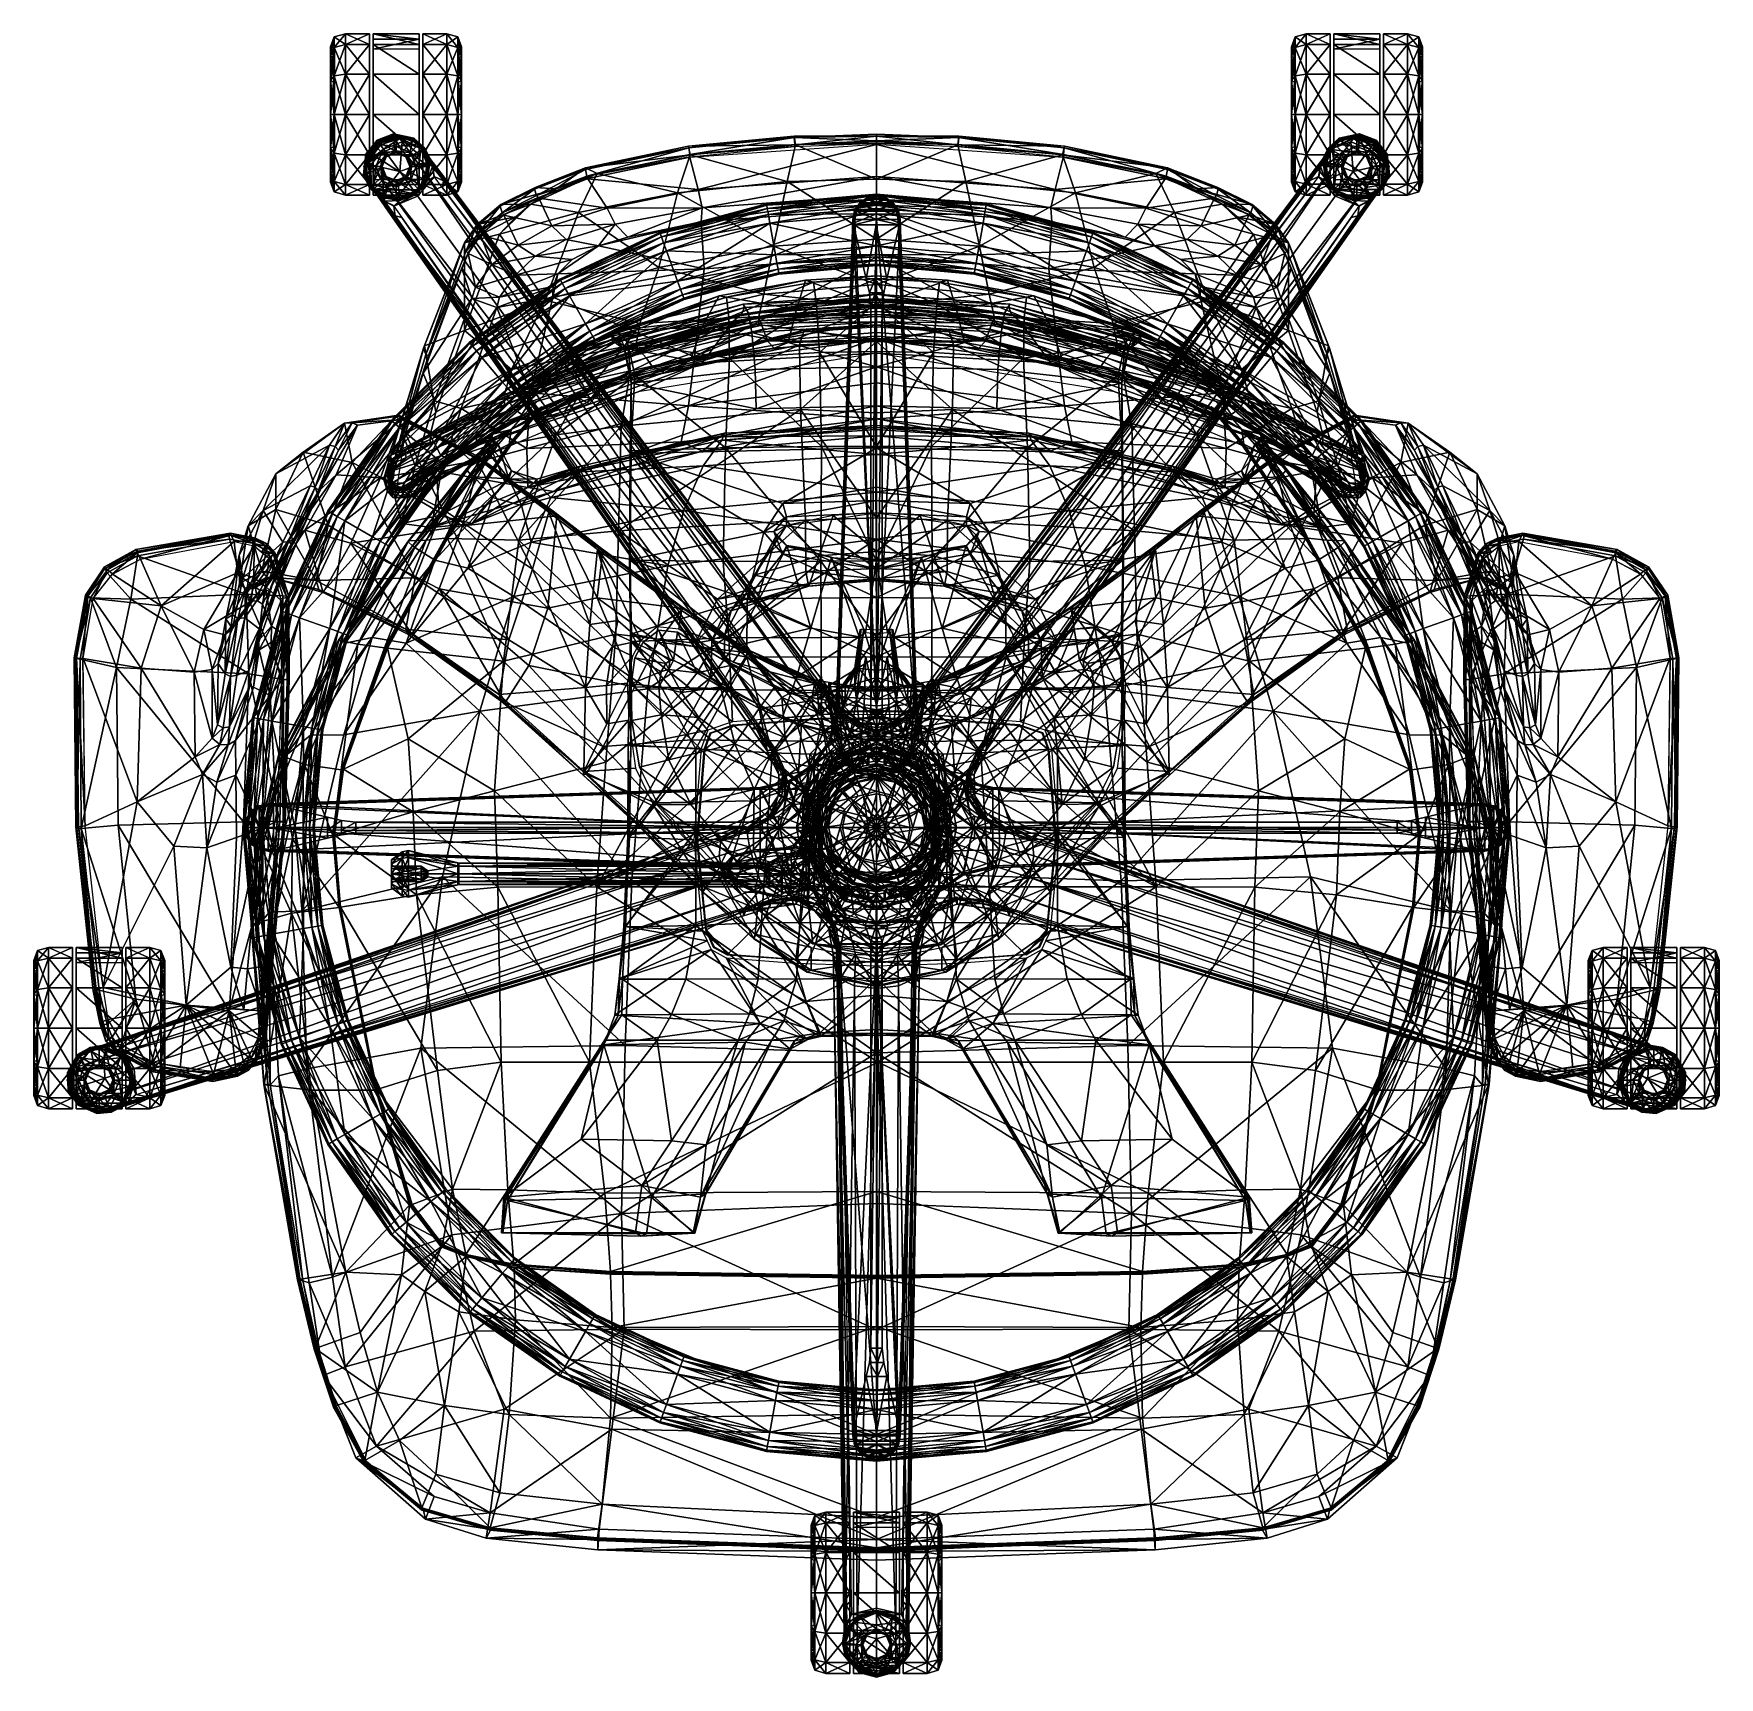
# Model space of a CAD drawing. Header units: inches. Extents: x -13.4 to 13.4, y -1.9 to 24.2.
import ezdxf

# ---------------------------------------------------------------- set-up
doc = ezdxf.new("R2010")
doc.units = ezdxf.units.IN
doc.header["$MEASUREMENT"] = 0
for name, color, linetype in [('AFUSE-3D-008', 8, 'Continuous'), ('AFUSE-3D-014', 14, 'Continuous'), ('AFUSE-3D-042', 42, 'Continuous'), ('AFUSE-3D-043', 43, 'Continuous'), ('AFUSE-3D-066', 66, 'Continuous'), ('AFUSE-3D-072', 72, 'Continuous'), ('AFUSE-3D-073', 73, 'Continuous'), ('AFUSE-3D-074', 74, 'Continuous'), ('AFUSE-3D-076', 76, 'Continuous'), ('PlacementPoints', 1, 'Continuous')]:
    doc.layers.add(name, color=color, linetype=linetype)

msp = doc.modelspace()

# ---------------------------------------------------------------- linework, layer by layer
at = {"layer": 'PlacementPoints'}
msp.add_point((0, 0), dxfattribs=at)

# ---------------------------------------------------------------- meshes
at = {"layer": 'AFUSE-3D-008'}
mesh = msp.add_polyface(dxfattribs=at)
corners = [(-0.375, 21.248, 11.1), (-0.375, 21.248, 11.755), (-0.346, 21.392, 11.755), (-0.346, 21.392, 11.1), (-0.265, 21.514, 11.755), (-0.265, 21.514, 11.1), (-0.375, 21.248, 11.85), (-0.346, 21.392, 11.85), (-0.346, 21.392, 11.755), (-0.375, 21.248, 11.755), (-0.265, 21.514, 11.85), (-0.265, 21.514, 11.755), (-0.367, 21.248, 11.872), (-0.339, 21.389, 11.872), (-0.345, 21.245, 11.88), (-0.318, 21.38, 11.88), (-0.26, 21.508, 11.872), (-1.743, 21.496, 12.19), (-1.74, 21.477, 12.054), (-3.427, 21.025, 12.054), (-1.74, 21.477, 12.326), (-3.434, 21.043, 12.19), (0, 21.648, 12.19), (0, 21.629, 12.054), (0, 21.629, 12.326), (-1.73, 21.42, 11.957), (-3.407, 20.97, 11.957), (-1.73, 21.42, 12.422), (-3.427, 21.025, 12.326), (-1.713, 21.324, 12.481), (-3.407, 20.97, 12.422), (0, 21.571, 11.957), (-1.713, 21.324, 11.899), (0, 21.474, 11.899), (-1.689, 21.191, 11.88), (0, 21.338, 11.88), (0, 21.571, 12.422), (0, 21.474, 12.481), (0, 21.338, 12.5), (-1.689, 21.191, 12.5)]
mesh.append_faces([[corners[k] for k in face] for face in [(0, 1, 2), (2, 3, 0), (3, 2, 4), (4, 5, 3), (6, 7, 8), (8, 9, 6), (7, 10, 11), (11, 8, 7), (12, 13, 7), (7, 6, 12), (10, 7, 13), (14, 15, 13), (13, 12, 14), (16, 13, 15), (17, 18, 19), (20, 17, 21), (18, 17, 22), (22, 23, 18), (24, 22, 17), (17, 20, 24), (18, 25, 26), (27, 20, 28), (29, 27, 30), (25, 18, 23), (23, 31, 25), (32, 25, 31), (31, 33, 32), (34, 32, 33), (33, 35, 34), (36, 24, 20), (20, 27, 36), (37, 36, 27), (27, 29, 37), (38, 37, 29), (29, 39, 38)]], dxfattribs={"vtx2": -1})
mesh = msp.add_polyface(dxfattribs=at)
corners = [(0.265, 21.514, 11.1), (0.265, 21.514, 11.755), (0.347, 21.392, 11.755), (0.347, 21.392, 11.1), (0.375, 21.248, 11.755), (0.375, 21.248, 11.1), (0.375, 21.248, 11.85), (0.375, 21.248, 11.755), (0.347, 21.392, 11.755), (0.347, 21.392, 11.85), (0.265, 21.514, 11.755), (0.265, 21.514, 11.85), (0.34, 21.389, 11.872), (0.368, 21.248, 11.872), (0.26, 21.508, 11.872), (0.318, 21.38, 11.88), (0.345, 21.245, 11.88), (0.244, 21.492, 11.88), (0, 21.629, 12.054), (0, 21.648, 12.19), (1.744, 21.496, 12.19), (1.74, 21.477, 12.054), (1.74, 21.477, 12.326), (0, 21.629, 12.326), (3.434, 21.043, 12.19), (3.428, 21.025, 12.326), (0, 21.571, 11.957), (1.73, 21.42, 11.957), (0, 21.474, 11.899), (1.713, 21.324, 11.899), (0, 21.338, 11.88), (1.69, 21.191, 11.88), (1.73, 21.42, 12.422), (0, 21.571, 12.422), (1.713, 21.324, 12.481), (0, 21.474, 12.481), (1.69, 21.191, 12.5), (0, 21.338, 12.5), (3.428, 21.025, 12.054), (3.408, 20.97, 11.957), (3.408, 20.97, 12.422)]
mesh.append_faces([[corners[k] for k in face] for face in [(0, 1, 2), (2, 3, 0), (3, 2, 4), (4, 5, 3), (6, 7, 8), (8, 9, 6), (9, 8, 10), (10, 11, 9), (12, 13, 6), (6, 9, 12), (14, 12, 9), (9, 11, 14), (15, 16, 13), (13, 12, 15), (17, 15, 12), (18, 19, 20), (20, 21, 18), (22, 20, 19), (19, 23, 22), (21, 20, 24), (20, 22, 25), (26, 18, 21), (21, 27, 26), (28, 26, 27), (27, 29, 28), (30, 28, 29), (29, 31, 30), (32, 22, 23), (23, 33, 32), (34, 32, 33), (33, 35, 34), (36, 34, 35), (35, 37, 36), (27, 21, 38), (29, 27, 39), (22, 32, 40)]], dxfattribs={"vtx2": -1})
mesh = msp.add_polyface(dxfattribs=at)
corners = [(-4.865, 20.035, 12.5), (-4.61, 19.593, 12.5), (-3.153, 20.272, 12.5), (-3.328, 20.752, 12.5), (-4.61, 19.593, 11.88), (-4.865, 20.035, 11.88), (-3.328, 20.752, 11.88), (-3.153, 20.272, 11.88), (-3.434, 21.043, 12.19), (-3.427, 21.025, 12.054), (-5.01, 20.287, 12.054), (-3.427, 21.025, 12.326), (-5.02, 20.303, 12.19), (-3.107, 20.145, 12.481), (-4.542, 19.476, 12.481), (-3.054, 19.999, 12.054), (-3.047, 19.981, 12.19), (-4.455, 19.325, 12.19), (-4.464, 19.342, 12.054), (-1.743, 21.496, 12.19), (-1.74, 21.477, 12.326), (-3.407, 20.97, 11.957), (-4.981, 20.236, 11.957), (-4.933, 20.152, 11.899), (-3.374, 20.879, 11.899), (-3.407, 20.97, 12.422), (-5.01, 20.287, 12.326), (-3.374, 20.879, 12.481), (-4.981, 20.236, 12.422), (-4.933, 20.152, 12.481), (-3.074, 20.054, 12.422), (-4.493, 19.392, 12.422), (-3.054, 19.999, 12.326), (-4.464, 19.342, 12.326), (-3.074, 20.054, 11.957), (-4.493, 19.392, 11.957), (-3.107, 20.145, 11.899), (-4.542, 19.476, 11.899), (-1.74, 21.477, 12.054), (-1.73, 21.42, 12.422)]
mesh.append_faces([[corners[k] for k in face] for face in [(0, 1, 2), (2, 3, 0), (4, 5, 6), (6, 7, 4), (8, 9, 10), (11, 8, 12), (13, 2, 1), (1, 14, 13), (15, 16, 17), (17, 18, 15), (9, 8, 19), (8, 11, 20), (9, 21, 22), (23, 22, 21), (21, 24, 23), (5, 23, 24), (24, 6, 5), (25, 11, 26), (27, 25, 28), (28, 29, 27), (3, 27, 29), (29, 0, 3), (30, 13, 14), (14, 31, 30), (32, 30, 31), (31, 33, 32), (16, 32, 33), (33, 17, 16), (34, 15, 18), (18, 35, 34), (36, 34, 35), (35, 37, 36), (7, 36, 37), (37, 4, 7), (21, 9, 38), (11, 25, 39)]], dxfattribs={"vtx2": -1})
mesh = msp.add_polyface(dxfattribs=at)
corners = [(-0.165, 20.308, 11.755), (-0.365, 21.163, 11.755), (-0.365, 21.163, 11.1), (-0.165, 20.308, 11.1), (-0.375, 21.248, 11.755), (-0.375, 21.248, 11.1), (-0.006, 21.163, 11.1), (-0.019, 20.308, 11.1), (-0.005, 21.248, 11.1), (-3.328, 20.752, 12.5), (-3.153, 20.272, 12.5), (-1.601, 20.688, 12.5), (-1.689, 21.191, 12.5), (-3.153, 20.272, 11.88), (-3.328, 20.752, 11.88), (-1.689, 21.191, 11.88), (-1.601, 20.688, 11.88), (0, 20.828, 12.5), (0, 21.338, 12.5), (0, 21.338, 11.88), (0, 20.828, 11.88), (-1.577, 20.555, 12.481), (0, 20.693, 12.481), (-3.374, 20.879, 11.899), (-3.407, 20.97, 11.957), (-1.73, 21.42, 11.957), (-1.713, 21.324, 11.899), (-3.407, 20.97, 12.422), (-3.374, 20.879, 12.481), (-1.713, 21.324, 12.481), (0, 20.596, 12.422), (-1.56, 20.459, 12.422), (0, 20.538, 12.326), (0, 20.518, 12.19), (-1.55, 20.402, 12.326), (0, 20.596, 11.957), (0, 20.538, 12.054), (-1.55, 20.402, 12.054), (0, 20.693, 11.899), (-1.56, 20.459, 11.957), (-1.577, 20.555, 11.899)]
mesh.append_faces([[corners[k] for k in face] for face in [(0, 1, 2), (2, 3, 0), (1, 4, 5), (5, 2, 1), (3, 2, 6), (6, 7, 3), (2, 5, 8), (8, 6, 2), (9, 10, 11), (11, 12, 9), (13, 14, 15), (15, 16, 13), (12, 11, 17), (17, 18, 12), (16, 15, 19), (19, 20, 16), (21, 11, 10), (22, 17, 11), (11, 21, 22), (23, 24, 25), (25, 26, 23), (14, 23, 26), (26, 15, 14), (27, 28, 29), (12, 29, 28), (28, 9, 12), (30, 22, 21), (21, 31, 30), (32, 30, 31), (33, 32, 34), (35, 36, 37), (38, 35, 39), (39, 40, 38), (20, 38, 40), (40, 16, 20)]], dxfattribs={"vtx2": -1})
mesh = msp.add_polyface(dxfattribs=at)
corners = [(-0.265, 21.514, 11.1), (-0.265, 21.514, 11.755), (-0.143, 21.595, 11.755), (-0.143, 21.595, 11.1), (0, 21.623, 11.755), (0, 21.623, 11.1), (-0.001, 21.514, 11.1), (-0.265, 21.514, 11.85), (-0.143, 21.595, 11.85), (-0.143, 21.595, 11.755), (-0.265, 21.514, 11.755), (0, 21.623, 11.85), (0, 21.623, 11.755), (-0.339, 21.389, 11.872), (-0.26, 21.508, 11.872), (-0.14, 21.588, 11.872), (0, 21.616, 11.872), (-0.318, 21.38, 11.88), (-0.243, 21.492, 11.88), (-0.132, 21.567, 11.88), (0, 21.593, 11.88), (-0.345, 21.245, 11.88), (0, 21.245, 11.88), (0, 21.38, 11.88), (0, 21.492, 11.88), (-0.346, 21.392, 11.755), (0, 21.392, 11.755), (0, 21.248, 11.755), (-0.375, 21.248, 11.755), (0, 21.514, 11.755), (-0.005, 21.248, 11.1), (-0.375, 21.248, 11.1), (-0.346, 21.392, 11.1), (-0.003, 21.392, 11.1)]
mesh.append_faces([[corners[k] for k in face] for face in [(0, 1, 2), (2, 3, 0), (3, 2, 4), (4, 5, 3), (0, 3, 5), (5, 6, 0), (7, 8, 9), (9, 10, 7), (8, 11, 12), (12, 9, 8), (13, 14, 7), (14, 15, 8), (8, 7, 14), (15, 16, 11), (11, 8, 15), (17, 18, 14), (18, 19, 15), (15, 14, 18), (19, 20, 16), (16, 15, 19), (17, 21, 22), (22, 23, 17), (19, 18, 24), (24, 20, 19), (23, 24, 18), (18, 17, 23), (25, 26, 27), (27, 28, 25), (26, 25, 10), (10, 29, 26), (29, 10, 9), (9, 12, 29), (30, 31, 32), (32, 33, 30), (33, 32, 0), (0, 6, 33)]], dxfattribs={"vtx2": -1})
mesh = msp.add_polyface(dxfattribs=at)
corners = [(0.166, 20.308, 11.755), (0.166, 20.308, 11.1), (0.365, 21.163, 11.1), (0.365, 21.163, 11.755), (0.375, 21.248, 11.1), (0.375, 21.248, 11.755), (-0.005, 21.248, 11.1), (-0.006, 21.163, 11.1), (-0.019, 20.308, 11.1), (0, 21.338, 12.5), (0, 20.828, 12.5), (1.601, 20.688, 12.5), (1.69, 21.191, 12.5), (0, 20.828, 11.88), (0, 21.338, 11.88), (1.69, 21.191, 11.88), (1.601, 20.688, 11.88), (3.154, 20.272, 12.5), (3.328, 20.752, 12.5), (3.328, 20.752, 11.88), (3.154, 20.272, 11.88), (1.578, 20.555, 12.481), (0, 20.693, 12.481), (0, 20.518, 12.19), (0, 20.538, 12.054), (1.551, 20.402, 12.054), (1.561, 20.459, 12.422), (0, 20.596, 12.422), (0, 20.538, 12.326), (1.551, 20.402, 12.326), (0, 20.596, 11.957), (1.561, 20.459, 11.957), (1.578, 20.555, 11.899), (0, 20.693, 11.899), (3.408, 20.97, 11.957), (3.374, 20.879, 11.899), (1.713, 21.324, 11.899), (3.374, 20.879, 12.481), (3.408, 20.97, 12.422), (1.73, 21.42, 12.422), (1.713, 21.324, 12.481)]
mesh.append_faces([[corners[k] for k in face] for face in [(0, 1, 2), (2, 3, 0), (3, 2, 4), (4, 5, 3), (6, 4, 2), (2, 7, 6), (7, 2, 1), (1, 8, 7), (9, 10, 11), (11, 12, 9), (13, 14, 15), (15, 16, 13), (12, 11, 17), (17, 18, 12), (16, 15, 19), (19, 20, 16), (21, 11, 10), (10, 22, 21), (23, 24, 25), (26, 21, 22), (22, 27, 26), (27, 28, 29), (24, 30, 31), (32, 31, 30), (30, 33, 32), (16, 32, 33), (33, 13, 16), (34, 35, 36), (15, 36, 35), (35, 19, 15), (37, 38, 39), (39, 40, 37), (18, 37, 40), (40, 12, 18), (32, 16, 20)]], dxfattribs={"vtx2": -1})
mesh = msp.add_polyface(dxfattribs=at)
corners = [(0, 21.623, 11.1), (0, 21.623, 11.755), (0.144, 21.595, 11.755), (0.144, 21.595, 11.1), (0.265, 21.514, 11.755), (0.265, 21.514, 11.1), (0.265, 21.514, 11.85), (0.265, 21.514, 11.755), (0.144, 21.595, 11.755), (0.144, 21.595, 11.85), (0, 21.623, 11.755), (0, 21.623, 11.85), (0.141, 21.588, 11.872), (0.26, 21.508, 11.872), (0, 21.616, 11.872), (0.34, 21.389, 11.872), (0.244, 21.492, 11.88), (0.132, 21.567, 11.88), (0, 21.593, 11.88), (0.318, 21.38, 11.88), (0, 21.38, 11.88), (0, 21.245, 11.88), (0.345, 21.245, 11.88), (0, 21.492, 11.88), (0, 21.248, 11.755), (0, 21.392, 11.755), (0.347, 21.392, 11.755), (0.375, 21.248, 11.755), (0, 21.514, 11.755), (-0.001, 21.514, 11.1), (0.347, 21.392, 11.1), (-0.003, 21.392, 11.1), (0.375, 21.248, 11.1), (-0.005, 21.248, 11.1)]
mesh.append_faces([[corners[k] for k in face] for face in [(0, 1, 2), (2, 3, 0), (3, 2, 4), (4, 5, 3), (6, 7, 8), (8, 9, 6), (9, 8, 10), (10, 11, 9), (12, 13, 6), (6, 9, 12), (14, 12, 9), (9, 11, 14), (15, 13, 16), (17, 16, 13), (13, 12, 17), (18, 17, 12), (12, 14, 18), (19, 20, 21), (21, 22, 19), (23, 16, 17), (17, 18, 23), (16, 23, 20), (20, 19, 16), (24, 25, 26), (26, 27, 24), (7, 26, 25), (25, 28, 7), (8, 7, 28), (28, 10, 8), (0, 3, 5), (5, 29, 0), (5, 30, 31), (31, 29, 5), (30, 32, 33), (33, 31, 30)]], dxfattribs={"vtx2": -1})
mesh = msp.add_polyface(dxfattribs=at)
corners = [(3.328, 20.752, 12.5), (3.154, 20.272, 12.5), (4.61, 19.593, 12.5), (4.865, 20.035, 12.5), (3.154, 20.272, 11.88), (3.328, 20.752, 11.88), (4.865, 20.035, 11.88), (4.61, 19.593, 11.88), (3.434, 21.043, 12.19), (3.428, 21.025, 12.054), (1.74, 21.477, 12.054), (3.428, 21.025, 12.326), (1.744, 21.496, 12.19), (5.02, 20.303, 12.19), (5.011, 20.287, 12.326), (4.542, 19.476, 12.481), (3.107, 20.145, 12.481), (4.465, 19.342, 12.054), (4.455, 19.325, 12.19), (3.048, 19.981, 12.19), (3.054, 19.999, 12.054), (3.408, 20.97, 11.957), (1.73, 21.42, 11.957), (3.408, 20.97, 12.422), (1.74, 21.477, 12.326), (5.011, 20.287, 12.054), (3.374, 20.879, 11.899), (4.982, 20.236, 11.957), (4.933, 20.152, 11.899), (4.982, 20.236, 12.422), (3.374, 20.879, 12.481), (4.933, 20.152, 12.481), (4.494, 19.392, 12.422), (3.074, 20.054, 12.422), (4.465, 19.342, 12.326), (3.054, 19.999, 12.326), (4.494, 19.392, 11.957), (3.074, 20.054, 11.957), (4.542, 19.476, 11.899), (3.107, 20.145, 11.899)]
mesh.append_faces([[corners[k] for k in face] for face in [(0, 1, 2), (2, 3, 0), (4, 5, 6), (6, 7, 4), (8, 9, 10), (11, 8, 12), (9, 8, 13), (8, 11, 14), (15, 2, 1), (1, 16, 15), (17, 18, 19), (19, 20, 17), (9, 21, 22), (23, 11, 24), (21, 9, 25), (26, 21, 27), (27, 28, 26), (5, 26, 28), (28, 6, 5), (11, 23, 29), (23, 30, 31), (3, 31, 30), (30, 0, 3), (32, 15, 16), (16, 33, 32), (34, 32, 33), (33, 35, 34), (18, 34, 35), (35, 19, 18), (36, 17, 20), (20, 37, 36), (38, 36, 37), (37, 39, 38), (7, 38, 39), (39, 4, 7)]], dxfattribs={"vtx2": -1})
mesh = msp.add_polyface(dxfattribs=at)
corners = [(-0.087, 13.421, 11.755), (-0.087, 19.858, 11.755), (-0.087, 19.858, 11.075), (-0.113, 20.086, 11.755), (-0.113, 20.086, 11.094), (-0.165, 20.308, 11.1), (-0.165, 20.308, 11.755), (-0.019, 20.308, 11.1), (-0.021, 20.086, 11.094), (-0.022, 19.858, 11.075), (-0.087, 13.421, 9.995), (-0.637, 13.453, 11.85), (-0.375, 21.248, 11.85), (-0.375, 21.248, 11.755), (-0.63, 13.453, 11.872), (-0.367, 21.248, 11.872), (-0.608, 13.451, 11.88), (-0.345, 21.245, 11.88), (0, 13.451, 11.88), (0, 21.245, 11.88), (0, 21.248, 11.755), (0, 13.453, 11.755), (-3.153, 20.272, 12.5), (-3.107, 20.145, 12.481), (-1.577, 20.555, 12.481), (-1.55, 20.402, 12.054), (-1.547, 20.383, 12.19), (-3.047, 19.981, 12.19), (-3.054, 19.999, 12.054), (0, 20.538, 12.054), (0, 20.518, 12.19), (-1.56, 20.459, 12.422), (-3.074, 20.054, 12.422), (-1.55, 20.402, 12.326), (-3.054, 19.999, 12.326), (-1.56, 20.459, 11.957), (-3.074, 20.054, 11.957), (-1.577, 20.555, 11.899), (-3.107, 20.145, 11.899), (-1.601, 20.688, 11.88), (-3.153, 20.272, 11.88), (0, 20.538, 12.326), (0, 20.596, 11.957)]
mesh.append_faces([[corners[k] for k in face] for face in [(0, 1, 2), (1, 3, 4), (4, 2, 1), (5, 4, 3), (3, 6, 5), (4, 5, 7), (7, 8, 4), (2, 4, 8), (8, 9, 2), (10, 2, 9), (11, 12, 13), (14, 15, 12), (16, 17, 15), (18, 19, 17), (13, 20, 21), (22, 23, 24), (25, 26, 27), (27, 28, 25), (29, 30, 26), (26, 25, 29), (31, 24, 23), (23, 32, 31), (33, 31, 32), (32, 34, 33), (26, 33, 34), (34, 27, 26), (35, 25, 28), (28, 36, 35), (37, 35, 36), (36, 38, 37), (39, 37, 38), (38, 40, 39), (31, 33, 41), (33, 26, 30), (25, 35, 42)]], dxfattribs={"vtx2": -1})
mesh = msp.add_polyface(dxfattribs=at)
corners = [(-0.362, 12.961, 11.755), (-0.181, 13.162, 11.755), (-0.181, 13.162, 9.955), (-0.362, 12.961, 9.931), (-0.087, 19.858, 11.075), (-0.087, 13.421, 9.995), (-0.087, 13.421, 11.755), (-0.7, 12.821, 11.755), (-0.7, 12.821, 9.931), (-0.99, 12.598, 9.931), (-0.405, 12.588, 9.931), (0.004, 13.421, 9.995), (0.005, 13.162, 9.955), (-0.022, 19.858, 11.075), (0, 12.668, 9.931), (-0.375, 21.248, 11.755), (-0.637, 13.453, 11.755), (-0.637, 13.453, 11.85), (-0.75, 12.985, 11.85), (-0.75, 12.985, 11.755), (-0.375, 21.248, 11.85), (-0.63, 13.453, 11.872), (-0.744, 12.983, 11.872), (-0.367, 21.248, 11.872), (-0.608, 13.451, 11.88), (-0.727, 12.976, 11.88), (-1.004, 12.613, 11.85), (-1, 12.609, 11.872), (0, 13.14, 11.88), (0, 13.451, 11.88), (-0.405, 12.588, 11.88), (0, 12.668, 11.88), (-0.345, 21.245, 11.88), (0, 13.453, 11.755), (0, 13.14, 11.755), (-0.405, 12.588, 11.755), (0, 12.668, 11.755)]
mesh.append_faces([[corners[k] for k in face] for face in [(0, 1, 2), (2, 3, 0), (4, 5, 6), (7, 8, 9), (8, 7, 0), (0, 3, 8), (5, 2, 1), (1, 6, 5), (10, 8, 3), (5, 11, 12), (12, 2, 5), (13, 11, 5), (2, 12, 14), (14, 3, 2), (15, 16, 17), (18, 17, 16), (16, 19, 18), (20, 17, 21), (17, 18, 22), (22, 21, 17), (23, 21, 24), (21, 22, 25), (25, 24, 21), (26, 18, 19), (27, 22, 18), (25, 22, 27), (28, 29, 24), (24, 25, 28), (28, 25, 30), (30, 31, 28), (32, 24, 29), (33, 16, 15), (16, 33, 34), (34, 19, 16), (35, 19, 34), (34, 36, 35)]], dxfattribs={"vtx2": -1})
mesh = msp.add_polyface(dxfattribs=at)
corners = [(0.088, 19.858, 11.075), (0.088, 19.858, 11.755), (0.088, 13.421, 11.755), (0.114, 20.086, 11.094), (0.114, 20.086, 11.755), (0.166, 20.308, 11.1), (0.166, 20.308, 11.755), (0.375, 21.248, 11.755), (0.375, 21.248, 11.85), (0.638, 13.453, 11.85), (0.368, 21.248, 11.872), (0.631, 13.453, 11.872), (0.345, 21.245, 11.88), (0.608, 13.451, 11.88), (0, 21.245, 11.88), (0, 13.453, 11.755), (0, 21.248, 11.755), (-0.019, 20.308, 11.1), (-0.021, 20.086, 11.094), (-0.022, 19.858, 11.075), (0.004, 13.421, 9.995), (1.551, 20.402, 12.054), (1.547, 20.383, 12.19), (0, 20.518, 12.19), (3.107, 20.145, 12.481), (3.154, 20.272, 12.5), (1.601, 20.688, 12.5), (1.578, 20.555, 12.481), (3.054, 19.999, 12.054), (3.048, 19.981, 12.19), (1.551, 20.402, 12.326), (1.561, 20.459, 12.422), (0, 20.596, 12.422), (0, 20.538, 12.326), (1.561, 20.459, 11.957), (0, 20.538, 12.054), (3.074, 20.054, 12.422), (3.054, 19.999, 12.326), (3.074, 20.054, 11.957), (3.107, 20.145, 11.899), (1.578, 20.555, 11.899), (3.154, 20.272, 11.88)]
mesh.append_faces([[corners[k] for k in face] for face in [(0, 1, 2), (1, 0, 3), (3, 4, 1), (5, 6, 4), (4, 3, 5), (7, 8, 9), (9, 8, 10), (11, 10, 12), (13, 12, 14), (15, 16, 7), (17, 5, 3), (3, 18, 17), (18, 3, 0), (0, 19, 18), (20, 19, 0), (21, 22, 23), (24, 25, 26), (26, 27, 24), (28, 29, 22), (22, 21, 28), (30, 31, 32), (22, 30, 33), (33, 23, 22), (34, 21, 35), (36, 24, 27), (27, 31, 36), (37, 36, 31), (31, 30, 37), (29, 37, 30), (30, 22, 29), (38, 28, 21), (21, 34, 38), (39, 38, 34), (34, 40, 39), (41, 39, 40)]], dxfattribs={"vtx2": -1})
mesh = msp.add_polyface(dxfattribs=at)
corners = [(0.363, 12.961, 11.755), (0.363, 12.961, 9.931), (0.181, 13.162, 9.955), (0.182, 13.162, 11.755), (0.088, 13.421, 11.755), (0.088, 13.421, 9.995), (0.088, 19.858, 11.075), (0.99, 12.598, 9.931), (0.7, 12.821, 9.931), (0.7, 12.821, 11.755), (0.406, 12.588, 9.931), (0.638, 13.453, 11.85), (0.638, 13.453, 11.755), (0.375, 21.248, 11.755), (0.75, 12.985, 11.85), (0.75, 12.985, 11.755), (0.368, 21.248, 11.872), (0.631, 13.453, 11.872), (0.745, 12.983, 11.872), (1.001, 12.609, 11.872), (0.345, 21.245, 11.88), (0.608, 13.451, 11.88), (0.727, 12.976, 11.88), (1.004, 12.613, 11.755), (0, 13.451, 11.88), (0, 13.14, 11.88), (0, 12.668, 11.88), (0, 21.245, 11.88), (0, 13.453, 11.755), (0, 13.14, 11.755), (0.406, 12.588, 11.755), (0, 12.668, 11.755), (0.004, 13.421, 9.995), (0.005, 13.162, 9.955), (0, 12.668, 9.931)]
mesh.append_faces([[corners[k] for k in face] for face in [(0, 1, 2), (2, 3, 0), (4, 5, 6), (7, 8, 9), (8, 1, 0), (0, 9, 8), (3, 2, 5), (5, 4, 3), (1, 8, 10), (11, 12, 13), (12, 11, 14), (14, 15, 12), (16, 17, 11), (14, 18, 19), (20, 21, 17), (19, 18, 22), (23, 15, 14), (18, 14, 11), (11, 17, 18), (22, 18, 17), (17, 21, 22), (22, 21, 24), (24, 25, 22), (22, 25, 26), (27, 24, 21), (13, 12, 28), (29, 28, 12), (12, 15, 29), (29, 15, 30), (30, 31, 29), (6, 5, 32), (5, 2, 33), (33, 32, 5), (2, 1, 34), (34, 33, 2)]], dxfattribs={"vtx2": -1})
mesh = msp.add_polyface(dxfattribs=at)
corners = [(-6.254, 19.062, 12.5), (-5.926, 18.671, 12.5), (-4.61, 19.593, 12.5), (-4.865, 20.035, 12.5), (-5.926, 18.671, 11.88), (-6.254, 19.062, 11.88), (-4.865, 20.035, 11.88), (-4.61, 19.593, 11.88), (-5.02, 20.303, 12.19), (-5.01, 20.287, 12.054), (-6.441, 19.285, 12.054), (-5.01, 20.287, 12.326), (-6.453, 19.3, 12.19), (-4.542, 19.476, 12.481), (-5.839, 18.567, 12.481), (-4.464, 19.342, 12.054), (-4.455, 19.325, 12.19), (-5.727, 18.434, 12.19), (-5.739, 18.449, 12.054), (-3.434, 21.043, 12.19), (-3.427, 21.025, 12.326), (-4.981, 20.236, 11.957), (-6.404, 19.24, 11.957), (-4.933, 20.152, 11.899), (-6.341, 19.166, 11.899), (-4.981, 20.236, 12.422), (-6.441, 19.285, 12.326), (-4.933, 20.152, 12.481), (-6.404, 19.24, 12.422), (-6.341, 19.166, 12.481), (-4.493, 19.392, 12.422), (-5.777, 18.493, 12.422), (-4.464, 19.342, 12.326), (-5.739, 18.449, 12.326), (-4.493, 19.392, 11.957), (-5.777, 18.493, 11.957), (-4.542, 19.476, 11.899), (-5.839, 18.567, 11.899), (-3.427, 21.025, 12.054), (-3.407, 20.97, 12.422)]
mesh.append_faces([[corners[k] for k in face] for face in [(0, 1, 2), (2, 3, 0), (4, 5, 6), (6, 7, 4), (8, 9, 10), (11, 8, 12), (13, 2, 1), (1, 14, 13), (15, 16, 17), (17, 18, 15), (9, 8, 19), (8, 11, 20), (9, 21, 22), (21, 23, 24), (5, 24, 23), (23, 6, 5), (25, 11, 26), (27, 25, 28), (28, 29, 27), (3, 27, 29), (29, 0, 3), (30, 13, 14), (14, 31, 30), (32, 30, 31), (31, 33, 32), (16, 32, 33), (33, 17, 16), (34, 15, 18), (18, 35, 34), (36, 34, 35), (35, 37, 36), (7, 36, 37), (37, 4, 7), (21, 9, 38), (11, 25, 39)]], dxfattribs={"vtx2": -1})
mesh = msp.add_polyface(dxfattribs=at)
corners = [(4.865, 20.035, 12.5), (4.61, 19.593, 12.5), (5.927, 18.671, 12.5), (6.255, 19.062, 12.5), (4.61, 19.593, 11.88), (4.865, 20.035, 11.88), (6.255, 19.062, 11.88), (5.927, 18.671, 11.88), (5.02, 20.303, 12.19), (5.011, 20.287, 12.054), (3.428, 21.025, 12.054), (5.011, 20.287, 12.326), (3.434, 21.043, 12.19), (6.454, 19.3, 12.19), (6.441, 19.285, 12.326), (5.84, 18.567, 12.481), (4.542, 19.476, 12.481), (5.74, 18.449, 12.054), (5.727, 18.434, 12.19), (4.455, 19.325, 12.19), (4.465, 19.342, 12.054), (4.982, 20.236, 11.957), (3.408, 20.97, 11.957), (4.982, 20.236, 12.422), (3.428, 21.025, 12.326), (4.933, 20.152, 12.481), (3.408, 20.97, 12.422), (6.441, 19.285, 12.054), (4.933, 20.152, 11.899), (6.404, 19.24, 11.957), (6.342, 19.166, 11.899), (6.404, 19.24, 12.422), (6.342, 19.166, 12.481), (5.777, 18.493, 12.422), (4.494, 19.392, 12.422), (5.74, 18.449, 12.326), (4.465, 19.342, 12.326), (5.777, 18.493, 11.957), (4.494, 19.392, 11.957), (5.84, 18.567, 11.899), (4.542, 19.476, 11.899)]
mesh.append_faces([[corners[k] for k in face] for face in [(0, 1, 2), (2, 3, 0), (4, 5, 6), (6, 7, 4), (8, 9, 10), (11, 8, 12), (9, 8, 13), (8, 11, 14), (15, 2, 1), (1, 16, 15), (17, 18, 19), (19, 20, 17), (9, 21, 22), (23, 11, 24), (25, 23, 26), (21, 9, 27), (28, 21, 29), (5, 28, 30), (30, 6, 5), (11, 23, 31), (23, 25, 32), (3, 32, 25), (25, 0, 3), (33, 15, 16), (16, 34, 33), (35, 33, 34), (34, 36, 35), (18, 35, 36), (36, 19, 18), (37, 17, 20), (20, 38, 37), (39, 37, 38), (38, 40, 39), (7, 39, 40), (40, 4, 7)]], dxfattribs={"vtx2": -1})
mesh = msp.add_polyface(dxfattribs=at)
corners = [(-7.453, 17.863, 12.5), (-7.063, 17.535, 12.5), (-5.926, 18.671, 12.5), (-6.254, 19.062, 12.5), (-7.063, 17.535, 11.88), (-7.453, 17.863, 11.88), (-6.254, 19.062, 11.88), (-5.926, 18.671, 11.88), (-7.676, 18.05, 12.054), (-7.691, 18.062, 12.19), (-6.453, 19.3, 12.19), (-6.441, 19.285, 12.054), (-6.441, 19.285, 12.326), (-7.676, 18.05, 12.326), (-5.839, 18.567, 12.481), (-6.959, 17.448, 12.481), (-5.739, 18.449, 12.054), (-5.727, 18.434, 12.19), (-6.825, 17.336, 12.19), (-5.02, 20.303, 12.19), (-5.01, 20.287, 12.326), (-7.631, 18.012, 11.957), (-6.404, 19.24, 11.957), (-7.557, 17.95, 11.899), (-6.341, 19.166, 11.899), (-6.404, 19.24, 12.422), (-7.631, 18.012, 12.422), (-6.341, 19.166, 12.481), (-7.557, 17.95, 12.481), (-5.777, 18.493, 12.422), (-5.739, 18.449, 12.326), (-6.885, 17.386, 12.422), (-6.84, 17.348, 12.326), (-5.777, 18.493, 11.957), (-6.84, 17.348, 12.054), (-5.839, 18.567, 11.899), (-6.885, 17.386, 11.957), (-6.959, 17.448, 11.899), (-5.01, 20.287, 12.054), (-4.981, 20.236, 11.957), (-4.981, 20.236, 12.422)]
mesh.append_faces([[corners[k] for k in face] for face in [(0, 1, 2), (2, 3, 0), (4, 5, 6), (6, 7, 4), (8, 9, 10), (10, 11, 8), (12, 10, 9), (9, 13, 12), (14, 2, 1), (1, 15, 14), (16, 17, 18), (11, 10, 19), (10, 12, 20), (21, 8, 11), (11, 22, 21), (23, 21, 22), (22, 24, 23), (5, 23, 24), (24, 6, 5), (25, 12, 13), (13, 26, 25), (27, 25, 26), (26, 28, 27), (3, 27, 28), (28, 0, 3), (29, 14, 15), (30, 29, 31), (17, 30, 32), (33, 16, 34), (35, 33, 36), (7, 35, 37), (37, 4, 7), (22, 11, 38), (24, 22, 39), (12, 25, 40)]], dxfattribs={"vtx2": -1})
mesh = msp.add_polyface(dxfattribs=at)
corners = [(6.255, 19.062, 12.5), (5.927, 18.671, 12.5), (7.063, 17.535, 12.5), (7.454, 17.863, 12.5), (5.927, 18.671, 11.88), (6.255, 19.062, 11.88), (7.454, 17.863, 11.88), (7.063, 17.535, 11.88), (6.454, 19.3, 12.19), (6.441, 19.285, 12.054), (5.011, 20.287, 12.054), (6.441, 19.285, 12.326), (5.02, 20.303, 12.19), (7.691, 18.062, 12.19), (7.676, 18.05, 12.054), (7.676, 18.05, 12.326), (6.959, 17.448, 12.481), (5.84, 18.567, 12.481), (5.727, 18.434, 12.19), (5.74, 18.449, 12.054), (6.841, 17.348, 12.054), (6.404, 19.24, 11.957), (4.982, 20.236, 11.957), (6.342, 19.166, 11.899), (4.933, 20.152, 11.899), (6.404, 19.24, 12.422), (5.011, 20.287, 12.326), (6.342, 19.166, 12.481), (4.982, 20.236, 12.422), (7.632, 18.012, 11.957), (7.558, 17.95, 11.899), (7.632, 18.012, 12.422), (7.558, 17.95, 12.481), (5.777, 18.493, 12.422), (6.885, 17.386, 12.422), (5.74, 18.449, 12.326), (6.841, 17.348, 12.326), (6.826, 17.336, 12.19), (5.777, 18.493, 11.957), (6.885, 17.386, 11.957), (5.84, 18.567, 11.899), (6.959, 17.448, 11.899)]
mesh.append_faces([[corners[k] for k in face] for face in [(0, 1, 2), (2, 3, 0), (4, 5, 6), (6, 7, 4), (8, 9, 10), (11, 8, 12), (9, 8, 13), (13, 14, 9), (15, 13, 8), (8, 11, 15), (16, 2, 1), (1, 17, 16), (18, 19, 20), (9, 21, 22), (21, 23, 24), (25, 11, 26), (27, 25, 28), (21, 9, 14), (14, 29, 21), (23, 21, 29), (29, 30, 23), (5, 23, 30), (30, 6, 5), (31, 15, 11), (11, 25, 31), (32, 31, 25), (25, 27, 32), (3, 32, 27), (27, 0, 3), (17, 33, 34), (33, 35, 36), (35, 18, 37), (19, 38, 39), (38, 40, 41), (7, 41, 40), (40, 4, 7)]], dxfattribs={"vtx2": -1})
mesh = msp.add_polyface(dxfattribs=at)
corners = [(-8.426, 16.473, 12.5), (-7.985, 16.218, 12.5), (-7.063, 17.535, 12.5), (-7.453, 17.863, 12.5), (-7.985, 16.218, 11.88), (-8.426, 16.473, 11.88), (-7.453, 17.863, 11.88), (-7.063, 17.535, 11.88), (-8.678, 16.619, 12.054), (-8.695, 16.628, 12.19), (-7.691, 18.062, 12.19), (-7.676, 18.05, 12.054), (-7.676, 18.05, 12.326), (-8.678, 16.619, 12.326), (-6.959, 17.448, 12.481), (-6.84, 17.348, 12.054), (-6.825, 17.336, 12.19), (-7.716, 16.063, 12.19), (-5.739, 18.449, 12.054), (-8.628, 16.59, 11.957), (-7.631, 18.012, 11.957), (-8.544, 16.541, 11.899), (-7.557, 17.95, 11.899), (-7.631, 18.012, 12.422), (-8.628, 16.59, 12.422), (-7.557, 17.95, 12.481), (-8.544, 16.541, 12.481), (-6.885, 17.386, 12.422), (-7.867, 16.151, 12.481), (-6.84, 17.348, 12.326), (-7.783, 16.102, 12.422), (-7.733, 16.073, 12.326), (-6.885, 17.386, 11.957), (-7.733, 16.073, 12.054), (-6.959, 17.448, 11.899), (-7.783, 16.102, 11.957), (-7.867, 16.151, 11.899), (-5.777, 18.493, 12.422), (-5.739, 18.449, 12.326), (-5.727, 18.434, 12.19), (-5.777, 18.493, 11.957), (-5.839, 18.567, 11.899)]
mesh.append_faces([[corners[k] for k in face] for face in [(0, 1, 2), (2, 3, 0), (4, 5, 6), (6, 7, 4), (8, 9, 10), (10, 11, 8), (12, 10, 9), (9, 13, 12), (14, 2, 1), (15, 16, 17), (16, 15, 18), (19, 8, 11), (11, 20, 19), (21, 19, 20), (20, 22, 21), (5, 21, 22), (22, 6, 5), (23, 12, 13), (13, 24, 23), (25, 23, 24), (24, 26, 25), (3, 25, 26), (26, 0, 3), (27, 14, 28), (29, 27, 30), (16, 29, 31), (32, 15, 33), (34, 32, 35), (7, 34, 36), (36, 4, 7), (14, 27, 37), (27, 29, 38), (29, 16, 39), (15, 32, 40), (32, 34, 41)]], dxfattribs={"vtx2": -1})
mesh = msp.add_polyface(dxfattribs=at)
corners = [(7.454, 17.863, 12.5), (7.063, 17.535, 12.5), (7.985, 16.218, 12.5), (8.427, 16.473, 12.5), (7.063, 17.535, 11.88), (7.454, 17.863, 11.88), (8.427, 16.473, 11.88), (7.985, 16.218, 11.88), (6.841, 17.348, 12.054), (6.826, 17.336, 12.19), (5.727, 18.434, 12.19), (7.676, 18.05, 12.054), (7.691, 18.062, 12.19), (8.695, 16.628, 12.19), (8.678, 16.619, 12.054), (8.678, 16.619, 12.326), (7.676, 18.05, 12.326), (7.868, 16.151, 12.481), (6.959, 17.448, 12.481), (7.733, 16.073, 12.054), (6.885, 17.386, 12.422), (5.84, 18.567, 12.481), (6.841, 17.348, 12.326), (5.777, 18.493, 12.422), (5.74, 18.449, 12.326), (6.885, 17.386, 11.957), (5.74, 18.449, 12.054), (6.959, 17.448, 11.899), (5.777, 18.493, 11.957), (7.632, 18.012, 11.957), (8.628, 16.59, 11.957), (7.558, 17.95, 11.899), (8.544, 16.541, 11.899), (8.628, 16.59, 12.422), (7.632, 18.012, 12.422), (8.544, 16.541, 12.481), (7.558, 17.95, 12.481), (7.784, 16.102, 12.422), (7.733, 16.073, 12.326), (7.717, 16.063, 12.19), (7.784, 16.102, 11.957), (7.868, 16.151, 11.899)]
mesh.append_faces([[corners[k] for k in face] for face in [(0, 1, 2), (2, 3, 0), (4, 5, 6), (6, 7, 4), (8, 9, 10), (11, 12, 13), (13, 14, 11), (15, 13, 12), (12, 16, 15), (17, 2, 1), (1, 18, 17), (9, 8, 19), (20, 18, 21), (22, 20, 23), (9, 22, 24), (25, 8, 26), (27, 25, 28), (29, 11, 14), (14, 30, 29), (31, 29, 30), (30, 32, 31), (5, 31, 32), (32, 6, 5), (33, 15, 16), (16, 34, 33), (35, 33, 34), (34, 36, 35), (3, 35, 36), (36, 0, 3), (18, 20, 37), (20, 22, 38), (22, 9, 39), (8, 25, 40), (25, 27, 41), (27, 4, 7)]], dxfattribs={"vtx2": -1})
mesh = msp.add_polyface(dxfattribs=at)
corners = [(-1.352, 11.971, 11.755), (-1.352, 11.971, 9.931), (-1.553, 11.79, 9.955), (-1.553, 11.79, 11.755), (-1.812, 11.696, 11.755), (-1.812, 11.696, 9.995), (-8.25, 11.696, 11.075), (-8.25, 11.696, 11.755), (-1.553, 11.617, 9.955), (-1.812, 11.616, 9.995), (-8.25, 11.565, 11.075), (-1.845, 12.246, 11.85), (-1.845, 12.246, 11.755), (-9.64, 11.983, 11.755), (-9.64, 11.983, 11.85), (-1.376, 12.358, 11.85), (-1.376, 12.358, 11.755), (-1.844, 12.239, 11.872), (-9.639, 11.976, 11.872), (-1.374, 12.353, 11.872), (-1.842, 12.216, 11.88), (-9.636, 11.954, 11.88), (-1.368, 12.335, 11.88), (-1.531, 11.608, 11.88), (-1.842, 11.608, 11.88), (-9.636, 11.608, 11.88), (-1.845, 11.608, 11.755), (-9.64, 11.608, 11.755), (-1.531, 11.608, 11.755), (-7.716, 16.063, 12.19), (-7.733, 16.073, 12.054), (-6.84, 17.348, 12.054), (-7.867, 16.151, 12.481), (-7.783, 16.102, 12.422), (-6.885, 17.386, 12.422), (-7.733, 16.073, 12.326), (-6.84, 17.348, 12.326), (-6.825, 17.336, 12.19), (-7.783, 16.102, 11.957), (-6.885, 17.386, 11.957)]
mesh.append_faces([[corners[k] for k in face] for face in [(0, 1, 2), (2, 3, 0), (4, 5, 6), (6, 7, 4), (5, 4, 3), (3, 2, 5), (5, 2, 8), (8, 9, 5), (6, 5, 9), (9, 10, 6), (11, 12, 13), (13, 14, 11), (15, 16, 12), (12, 11, 15), (17, 11, 14), (14, 18, 17), (11, 17, 19), (19, 15, 11), (20, 17, 18), (18, 21, 20), (17, 20, 22), (22, 19, 17), (23, 22, 20), (20, 24, 23), (21, 25, 24), (24, 20, 21), (13, 12, 26), (26, 27, 13), (12, 16, 28), (28, 26, 12), (29, 30, 31), (32, 33, 34), (33, 35, 36), (35, 29, 37), (30, 38, 39)]], dxfattribs={"vtx2": -1})
mesh = msp.add_polyface(dxfattribs=at)
corners = [(-8.25, 11.696, 11.755), (-8.25, 11.696, 11.075), (-8.477, 11.722, 11.094), (-8.477, 11.722, 11.755), (-8.7, 11.774, 11.1), (-8.7, 11.774, 11.755), (-8.7, 11.572, 11.1), (-8.477, 11.567, 11.094), (-8.25, 11.565, 11.075), (-9.143, 14.936, 12.5), (-8.664, 14.762, 12.5), (-7.985, 16.218, 12.5), (-8.426, 16.473, 12.5), (-8.426, 16.473, 11.88), (-7.985, 16.218, 11.88), (-8.664, 14.762, 11.88), (-8.391, 14.662, 12.054), (-8.372, 14.656, 12.19), (-8.774, 13.156, 12.19), (-7.867, 16.151, 12.481), (-8.536, 14.715, 12.481), (-7.733, 16.073, 12.054), (-7.716, 16.063, 12.19), (-6.959, 17.448, 12.481), (-8.445, 14.682, 12.422), (-8.946, 13.186, 12.481), (-8.391, 14.662, 12.326), (-8.851, 13.169, 12.422), (-8.793, 13.159, 12.326), (-8.445, 14.682, 11.957), (-8.793, 13.159, 12.054), (-8.536, 14.715, 11.899), (-8.851, 13.169, 11.957), (-7.783, 16.102, 12.422), (-7.733, 16.073, 12.326), (-7.783, 16.102, 11.957), (-7.867, 16.151, 11.899), (-6.959, 17.448, 11.899)]
mesh.append_faces([[corners[k] for k in face] for face in [(0, 1, 2), (2, 3, 0), (4, 5, 3), (3, 2, 4), (6, 4, 2), (2, 7, 6), (7, 2, 1), (1, 8, 7), (9, 10, 11), (11, 12, 9), (13, 14, 15), (16, 17, 18), (19, 11, 10), (10, 20, 19), (21, 22, 17), (17, 16, 21), (11, 19, 23), (24, 20, 25), (26, 24, 27), (17, 26, 28), (29, 16, 30), (31, 29, 32), (33, 19, 20), (20, 24, 33), (34, 33, 24), (24, 26, 34), (22, 34, 26), (26, 17, 22), (35, 21, 16), (16, 29, 35), (36, 35, 29), (29, 31, 36), (14, 36, 31), (31, 15, 14), (35, 36, 37)]], dxfattribs={"vtx2": -1})
mesh = msp.add_polyface(dxfattribs=at)
corners = [(1.353, 11.971, 11.755), (1.554, 11.79, 11.755), (1.554, 11.79, 9.955), (1.353, 11.971, 9.931), (1.812, 11.696, 11.755), (8.25, 11.696, 11.755), (8.25, 11.696, 11.075), (1.812, 11.696, 9.995), (1.845, 12.246, 11.85), (9.64, 11.983, 11.85), (9.64, 11.983, 11.755), (1.845, 12.246, 11.755), (1.377, 12.358, 11.755), (1.377, 12.358, 11.85), (9.639, 11.976, 11.872), (1.845, 12.239, 11.872), (9.637, 11.954, 11.88), (1.843, 12.216, 11.88), (1.375, 12.353, 11.872), (1.368, 12.335, 11.88), (1.532, 11.608, 11.88), (1.843, 11.608, 11.88), (9.637, 11.608, 11.88), (9.64, 11.608, 11.755), (1.845, 11.608, 11.755), (1.532, 11.608, 11.755), (1.554, 11.617, 9.955), (1.06, 11.609, 9.931), (1.812, 11.615, 9.995), (8.25, 11.568, 11.075), (7.733, 16.073, 12.054), (7.717, 16.063, 12.19), (6.826, 17.336, 12.19), (7.733, 16.073, 12.326), (7.784, 16.102, 12.422), (6.885, 17.386, 12.422), (6.841, 17.348, 12.326), (7.784, 16.102, 11.957), (6.841, 17.348, 12.054)]
mesh.append_faces([[corners[k] for k in face] for face in [(0, 1, 2), (2, 3, 0), (4, 5, 6), (6, 7, 4), (1, 4, 7), (7, 2, 1), (8, 9, 10), (10, 11, 8), (11, 12, 13), (13, 8, 11), (14, 9, 8), (8, 15, 14), (16, 14, 15), (15, 17, 16), (18, 15, 8), (8, 13, 18), (19, 17, 15), (15, 18, 19), (19, 20, 21), (21, 17, 19), (17, 21, 22), (22, 16, 17), (10, 23, 24), (24, 11, 10), (25, 12, 11), (11, 24, 25), (2, 26, 27), (26, 2, 7), (7, 28, 26), (7, 6, 29), (29, 28, 7), (30, 31, 32), (33, 34, 35), (31, 33, 36), (37, 30, 38)]], dxfattribs={"vtx2": -1})
mesh = msp.add_polyface(dxfattribs=at)
corners = [(8.25, 11.696, 11.755), (8.477, 11.722, 11.755), (8.477, 11.722, 11.094), (8.25, 11.696, 11.075), (8.7, 11.774, 11.1), (8.7, 11.774, 11.755), (8.477, 11.57, 11.094), (8.25, 11.568, 11.075), (8.7, 11.574, 11.1), (8.427, 16.473, 12.5), (7.985, 16.218, 12.5), (8.664, 14.762, 12.5), (7.985, 16.218, 11.88), (8.427, 16.473, 11.88), (9.143, 14.936, 11.88), (8.664, 14.762, 11.88), (8.537, 14.715, 12.481), (7.868, 16.151, 12.481), (8.391, 14.662, 12.054), (8.373, 14.656, 12.19), (7.717, 16.063, 12.19), (7.733, 16.073, 12.054), (8.794, 13.159, 12.054), (7.784, 16.102, 12.422), (6.959, 17.448, 12.481), (7.868, 16.151, 11.899), (7.784, 16.102, 11.957), (6.885, 17.386, 11.957), (6.959, 17.448, 11.899), (8.446, 14.682, 12.422), (8.391, 14.662, 12.326), (7.733, 16.073, 12.326), (8.446, 14.682, 11.957), (8.537, 14.715, 11.899), (8.851, 13.169, 12.422), (8.794, 13.159, 12.326), (8.775, 13.156, 12.19), (8.851, 13.169, 11.957), (8.947, 13.186, 11.899)]
mesh.append_faces([[corners[k] for k in face] for face in [(0, 1, 2), (2, 3, 0), (4, 2, 1), (1, 5, 4), (3, 2, 6), (6, 7, 3), (2, 4, 8), (8, 6, 2), (9, 10, 11), (12, 13, 14), (14, 15, 12), (16, 11, 10), (10, 17, 16), (18, 19, 20), (20, 21, 18), (19, 18, 22), (23, 17, 24), (25, 26, 27), (12, 25, 28), (29, 16, 17), (17, 23, 29), (30, 29, 23), (23, 31, 30), (19, 30, 31), (31, 20, 19), (32, 18, 21), (21, 26, 32), (33, 32, 26), (26, 25, 33), (15, 33, 25), (25, 12, 15), (16, 29, 34), (29, 30, 35), (30, 19, 36), (18, 32, 37), (32, 33, 38)]], dxfattribs={"vtx2": -1})
mesh = msp.add_polyface(dxfattribs=at)
corners = [(-8.664, 14.762, 12.5), (-9.143, 14.936, 12.5), (-9.582, 13.298, 12.5), (-9.143, 14.936, 11.88), (-8.664, 14.762, 11.88), (-9.08, 13.209, 11.88), (-8.426, 16.473, 11.88), (-9.868, 13.349, 12.054), (-9.887, 13.352, 12.19), (-9.434, 15.042, 12.19), (-9.416, 15.036, 12.054), (-9.416, 15.036, 12.326), (-9.868, 13.349, 12.326), (-8.536, 14.715, 12.481), (-9.08, 13.209, 12.5), (-8.695, 16.628, 12.19), (-8.678, 16.619, 12.054), (-8.678, 16.619, 12.326), (-9.811, 13.338, 11.957), (-9.361, 15.016, 11.957), (-9.715, 13.322, 11.899), (-9.27, 14.983, 11.899), (-9.582, 13.298, 11.88), (-9.361, 15.016, 12.422), (-9.811, 13.338, 12.422), (-9.27, 14.983, 12.481), (-9.715, 13.322, 12.481), (-8.536, 14.715, 11.899), (-8.946, 13.186, 11.899), (-8.628, 16.59, 11.957), (-8.544, 16.541, 11.899), (-8.628, 16.59, 12.422), (-8.544, 16.541, 12.481), (-8.426, 16.473, 12.5)]
mesh.append_faces([[corners[k] for k in face] for face in [(0, 1, 2), (3, 4, 5), (4, 3, 6), (7, 8, 9), (9, 10, 7), (11, 9, 8), (8, 12, 11), (13, 0, 14), (10, 9, 15), (15, 16, 10), (17, 15, 9), (9, 11, 17), (18, 7, 10), (10, 19, 18), (20, 18, 19), (19, 21, 20), (22, 20, 21), (21, 3, 22), (23, 11, 12), (12, 24, 23), (25, 23, 24), (24, 26, 25), (1, 25, 26), (4, 27, 28), (19, 10, 16), (16, 29, 19), (21, 19, 29), (29, 30, 21), (3, 21, 30), (30, 6, 3), (31, 17, 11), (11, 23, 31), (32, 31, 23), (23, 25, 32), (33, 32, 25), (25, 1, 33)]], dxfattribs={"vtx2": -1})
mesh = msp.add_polyface(dxfattribs=at)
corners = [(-0.711, 15.889, 23.692), (-1.269, 13.994, 26.413), (-1.413, 16.066, 23.79), (-2.261, 14.484, 26.412), (-1.588, 16.233, 23.863), (-2.403, 14.672, 26.415), (-1.424, 16.395, 23.959), (-2.304, 15.043, 26.411), (-0.689, 16.556, 24.072), (-1.072, 15.437, 26.356), (-0.283, 13.836, 26.414), (-0.276, 14.633, 25.343), (-0.173, 14.696, 25.244), (-0.909, 15.914, 25.383), (-1.935, 15.61, 25.383), (-2.065, 15.32, 25.356), (-1.911, 15.136, 25.331), (-1.041, 14.769, 25.3), (0.173, 14.696, 25.244), (0, 14.681, 25.238), (0.283, 13.836, 26.414), (0.276, 14.633, 25.343), (0.711, 15.889, 23.692), (1.041, 14.769, 25.3), (1.912, 15.136, 25.331), (1.414, 16.066, 23.79), (2.065, 15.32, 25.356), (1.588, 16.233, 23.863), (1.936, 15.61, 25.383), (1.424, 16.395, 23.959), (0.909, 15.914, 25.383), (0.69, 16.556, 24.072), (0, 15.985, 25.373), (0, 16.6, 24.072), (0, 15.852, 23.692), (1.27, 13.994, 26.413), (2.261, 14.484, 26.412), (2.404, 14.672, 26.415), (2.305, 15.043, 26.411), (1.072, 15.437, 26.356), (0, 15.527, 26.342)]
mesh.append_faces([[corners[k] for k in face] for face in [(17, 16, 2), (2, 0, 17), (16, 15, 4), (4, 2, 16), (4, 15, 14), (14, 6, 4), (6, 14, 13), (13, 8, 6), (8, 13, 32), (32, 33, 8), (11, 17, 0), (0, 12, 11), (34, 19, 12), (12, 0, 34), (17, 1, 3), (3, 16, 17), (16, 3, 5), (5, 15, 16), (15, 5, 7), (7, 14, 15), (14, 7, 9), (9, 13, 14), (13, 9, 40), (40, 32, 13), (11, 10, 1), (1, 17, 11), (23, 22, 25), (25, 24, 23), (24, 25, 27), (27, 26, 24), (27, 29, 28), (28, 26, 27), (29, 31, 30), (30, 28, 29), (31, 33, 32), (32, 30, 31), (21, 18, 22), (22, 23, 21), (34, 22, 18), (18, 19, 34), (23, 24, 36), (36, 35, 23), (24, 26, 37), (37, 36, 24), (26, 28, 38), (38, 37, 26), (28, 30, 39), (39, 38, 28), (30, 32, 40), (40, 39, 30), (21, 23, 35), (35, 20, 21)]], dxfattribs={"vtx2": -1})
mesh = msp.add_polyface(dxfattribs=at)
corners = [(8.664, 14.762, 12.5), (9.143, 14.936, 12.5), (8.427, 16.473, 12.5), (9.08, 13.209, 12.5), (8.664, 14.762, 11.88), (9.143, 14.936, 11.88), (9.582, 13.298, 11.88), (8.678, 16.619, 12.054), (8.695, 16.628, 12.19), (9.435, 15.042, 12.19), (9.417, 15.036, 12.054), (9.417, 15.036, 12.326), (8.678, 16.619, 12.326), (9.888, 13.352, 12.19), (9.869, 13.349, 12.054), (9.869, 13.349, 12.326), (8.537, 14.715, 12.481), (8.947, 13.186, 12.481), (8.628, 16.59, 11.957), (9.362, 15.016, 11.957), (8.544, 16.541, 11.899), (9.271, 14.983, 11.899), (8.427, 16.473, 11.88), (9.362, 15.016, 12.422), (8.628, 16.59, 12.422), (9.271, 14.983, 12.481), (8.544, 16.541, 12.481), (9.811, 13.338, 11.957), (9.716, 13.322, 11.899), (9.811, 13.338, 12.422), (9.716, 13.322, 12.481), (9.582, 13.298, 12.5), (8.537, 14.715, 11.899), (9.08, 13.209, 11.88)]
mesh.append_faces([[corners[k] for k in face] for face in [(0, 1, 2), (1, 0, 3), (4, 5, 6), (7, 8, 9), (9, 10, 7), (11, 9, 8), (8, 12, 11), (10, 9, 13), (13, 14, 10), (15, 13, 9), (9, 11, 15), (0, 16, 17), (18, 7, 10), (10, 19, 18), (20, 18, 19), (19, 21, 20), (22, 20, 21), (21, 5, 22), (23, 11, 12), (12, 24, 23), (25, 23, 24), (24, 26, 25), (1, 25, 26), (26, 2, 1), (19, 10, 14), (14, 27, 19), (21, 19, 27), (27, 28, 21), (5, 21, 28), (29, 15, 11), (11, 23, 29), (30, 29, 23), (23, 25, 30), (31, 30, 25), (25, 1, 31), (32, 4, 33)]], dxfattribs={"vtx2": -1})
mesh = msp.add_polyface(dxfattribs=at)
corners = [(-9.08, 13.209, 12.5), (-9.582, 13.298, 12.5), (-9.73, 11.608, 12.5), (-9.582, 13.298, 11.88), (-9.08, 13.209, 11.88), (-9.22, 11.608, 11.88), (-8.664, 14.762, 12.5), (-9.143, 14.936, 11.88), (-10.02, 11.608, 12.054), (-10.04, 11.608, 12.19), (-9.887, 13.352, 12.19), (-9.868, 13.349, 12.054), (-9.868, 13.349, 12.326), (-10.02, 11.608, 12.326), (-8.946, 13.186, 12.481), (-9.22, 11.608, 12.5), (-8.793, 13.159, 12.054), (-8.774, 13.156, 12.19), (-8.91, 11.608, 12.19), (-8.536, 14.715, 12.481), (-8.391, 14.662, 12.054), (-9.962, 11.608, 11.957), (-9.811, 13.338, 11.957), (-9.865, 11.608, 11.899), (-9.715, 13.322, 11.899), (-9.73, 11.608, 11.88), (-9.811, 13.338, 12.422), (-9.962, 11.608, 12.422), (-9.715, 13.322, 12.481), (-9.865, 11.608, 12.481), (-8.851, 13.169, 12.422), (-9.084, 11.608, 12.481), (-8.793, 13.159, 12.326), (-8.987, 11.608, 12.422), (-8.929, 11.608, 12.326), (-8.851, 13.169, 11.957), (-8.929, 11.608, 12.054), (-8.946, 13.186, 11.899), (-8.987, 11.608, 11.957), (-9.084, 11.608, 11.899), (-9.143, 14.936, 12.5), (-8.445, 14.682, 12.422), (-8.391, 14.662, 12.326), (-8.372, 14.656, 12.19), (-8.445, 14.682, 11.957), (-8.536, 14.715, 11.899), (-8.664, 14.762, 11.88)]
mesh.append_faces([[corners[k] for k in face] for face in [(0, 1, 2), (3, 4, 5), (1, 0, 6), (4, 3, 7), (8, 9, 10), (10, 11, 8), (12, 10, 9), (9, 13, 12), (14, 0, 15), (16, 17, 18), (0, 14, 19), (17, 16, 20), (21, 8, 11), (11, 22, 21), (23, 21, 22), (22, 24, 23), (24, 3, 25), (26, 12, 13), (13, 27, 26), (28, 26, 27), (27, 29, 28), (1, 28, 29), (30, 14, 31), (32, 30, 33), (17, 32, 34), (35, 16, 36), (37, 35, 38), (4, 37, 39), (28, 1, 40), (14, 30, 41), (30, 32, 42), (32, 17, 43), (16, 35, 44), (35, 37, 45), (37, 4, 46)]], dxfattribs={"vtx2": -1})
mesh = msp.add_polyface(dxfattribs=at)
corners = [(9.08, 13.209, 12.5), (9.582, 13.298, 12.5), (9.143, 14.936, 12.5), (9.582, 13.298, 11.88), (9.08, 13.209, 11.88), (8.664, 14.762, 11.88), (9.22, 11.608, 12.5), (9.73, 11.608, 11.88), (8.947, 13.186, 12.481), (8.664, 14.762, 12.5), (8.794, 13.159, 12.054), (8.775, 13.156, 12.19), (8.373, 14.656, 12.19), (9.869, 13.349, 12.054), (9.888, 13.352, 12.19), (10.04, 11.608, 12.19), (10.021, 11.608, 12.054), (10.021, 11.608, 12.326), (9.869, 13.349, 12.326), (9.085, 11.608, 12.481), (8.93, 11.608, 12.054), (9.716, 13.322, 11.899), (9.143, 14.936, 11.88), (8.851, 13.169, 12.422), (8.537, 14.715, 12.481), (8.794, 13.159, 12.326), (8.446, 14.682, 12.422), (8.391, 14.662, 12.326), (8.851, 13.169, 11.957), (8.391, 14.662, 12.054), (8.947, 13.186, 11.899), (8.446, 14.682, 11.957), (8.537, 14.715, 11.899), (9.811, 13.338, 11.957), (9.963, 11.608, 11.957), (9.866, 11.608, 11.899), (9.963, 11.608, 12.422), (9.811, 13.338, 12.422), (9.866, 11.608, 12.481), (9.716, 13.322, 12.481), (9.73, 11.608, 12.5), (8.988, 11.608, 12.422), (8.93, 11.608, 12.326), (8.91, 11.608, 12.19), (8.988, 11.608, 11.957), (9.085, 11.608, 11.899), (9.22, 11.608, 11.88)]
mesh.append_faces([[corners[k] for k in face] for face in [(0, 1, 2), (3, 4, 5), (1, 0, 6), (4, 3, 7), (8, 0, 9), (10, 11, 12), (13, 14, 15), (15, 16, 13), (17, 15, 14), (14, 18, 17), (0, 8, 19), (11, 10, 20), (21, 3, 22), (23, 8, 24), (25, 23, 26), (11, 25, 27), (28, 10, 29), (30, 28, 31), (4, 30, 32), (33, 13, 16), (16, 34, 33), (21, 33, 34), (3, 21, 35), (36, 17, 18), (18, 37, 36), (38, 36, 37), (37, 39, 38), (40, 38, 39), (39, 1, 40), (8, 23, 41), (23, 25, 42), (25, 11, 43), (10, 28, 44), (28, 30, 45), (30, 4, 46)]], dxfattribs={"vtx2": -1})
mesh = msp.add_polyface(dxfattribs=at)
corners = [(-8.7, 11.774, 11.755), (-8.7, 11.774, 11.1), (-9.555, 11.974, 11.1), (-9.555, 11.974, 11.755), (-9.64, 11.983, 11.1), (-9.64, 11.983, 11.755), (-9.783, 11.955, 11.1), (-9.783, 11.955, 11.755), (-9.555, 11.596, 11.1), (-8.7, 11.572, 11.1), (-9.64, 11.598, 11.1), (-9.64, 11.983, 11.85), (-9.64, 11.983, 11.755), (-9.783, 11.955, 11.755), (-9.783, 11.955, 11.85), (-9.639, 11.976, 11.872), (-9.78, 11.948, 11.872), (-9.636, 11.954, 11.88), (-9.772, 11.927, 11.88), (-9.772, 11.608, 11.88), (-9.636, 11.608, 11.88), (-9.883, 11.852, 11.88), (-9.64, 11.608, 11.755), (-9.783, 11.608, 11.755), (-9.783, 11.602, 11.1), (-9.73, 11.608, 12.5), (-9.22, 11.608, 12.5), (-9.08, 13.209, 12.5), (-9.22, 11.608, 11.88), (-9.73, 11.608, 11.88), (-9.582, 13.298, 11.88), (-9.084, 11.608, 12.481), (-8.946, 13.186, 12.481), (-8.91, 11.608, 12.19), (-8.929, 11.608, 12.054), (-8.793, 13.159, 12.054), (-9.865, 11.608, 11.899), (-9.715, 13.322, 11.899), (-9.865, 11.608, 12.481), (-9.582, 13.298, 12.5), (-8.987, 11.608, 12.422), (-8.851, 13.169, 12.422), (-8.929, 11.608, 12.326), (-8.793, 13.159, 12.326), (-8.774, 13.156, 12.19), (-8.987, 11.608, 11.957), (-8.851, 13.169, 11.957), (-9.084, 11.608, 11.899), (-8.946, 13.186, 11.899), (-9.08, 13.209, 11.88)]
mesh.append_faces([[corners[k] for k in face] for face in [(0, 1, 2), (2, 3, 0), (3, 2, 4), (4, 5, 3), (4, 6, 7), (7, 5, 4), (8, 2, 1), (1, 9, 8), (10, 4, 2), (2, 8, 10), (11, 12, 13), (13, 14, 11), (15, 11, 14), (14, 16, 15), (17, 15, 16), (16, 18, 17), (18, 19, 20), (20, 17, 18), (19, 18, 21), (13, 12, 22), (22, 23, 13), (6, 4, 10), (10, 24, 6), (25, 26, 27), (28, 29, 30), (26, 31, 32), (33, 34, 35), (29, 36, 37), (38, 25, 39), (31, 40, 41), (40, 42, 43), (42, 33, 44), (34, 45, 46), (45, 47, 48), (47, 28, 49)]], dxfattribs={"vtx2": -1})
mesh = msp.add_polyface(dxfattribs=at)
corners = [(8.7, 11.774, 11.755), (9.555, 11.974, 11.755), (9.555, 11.974, 11.1), (8.7, 11.774, 11.1), (9.64, 11.983, 11.755), (9.64, 11.983, 11.1), (9.784, 11.955, 11.1), (9.784, 11.955, 11.755), (9.64, 11.983, 11.85), (9.784, 11.955, 11.85), (9.784, 11.955, 11.755), (9.64, 11.983, 11.755), (9.781, 11.948, 11.872), (9.639, 11.976, 11.872), (9.772, 11.927, 11.88), (9.637, 11.954, 11.88), (9.884, 11.852, 11.88), (9.637, 11.608, 11.88), (9.772, 11.608, 11.88), (9.64, 11.608, 11.755), (9.784, 11.608, 11.755), (9.555, 11.597, 11.1), (8.7, 11.574, 11.1), (9.64, 11.599, 11.1), (9.784, 11.602, 11.1), (9.22, 11.608, 12.5), (9.73, 11.608, 12.5), (9.582, 13.298, 12.5), (9.73, 11.608, 11.88), (9.22, 11.608, 11.88), (9.08, 13.209, 11.88), (9.085, 11.608, 12.481), (9.08, 13.209, 12.5), (8.93, 11.608, 12.054), (8.91, 11.608, 12.19), (8.775, 13.156, 12.19), (9.866, 11.608, 11.899), (9.582, 13.298, 11.88), (8.988, 11.608, 12.422), (8.947, 13.186, 12.481), (8.93, 11.608, 12.326), (8.851, 13.169, 12.422), (8.794, 13.159, 12.326), (8.988, 11.608, 11.957), (8.794, 13.159, 12.054), (9.085, 11.608, 11.899), (8.851, 13.169, 11.957), (8.947, 13.186, 11.899)]
mesh.append_faces([[corners[k] for k in face] for face in [(0, 1, 2), (2, 3, 0), (1, 4, 5), (5, 2, 1), (6, 5, 4), (4, 7, 6), (8, 9, 10), (10, 11, 8), (12, 9, 8), (8, 13, 12), (14, 12, 13), (13, 15, 14), (12, 14, 16), (14, 15, 17), (17, 18, 14), (16, 14, 18), (19, 11, 10), (10, 20, 19), (3, 2, 21), (21, 22, 3), (2, 5, 23), (23, 21, 2), (23, 5, 6), (6, 24, 23), (25, 26, 27), (28, 29, 30), (31, 25, 32), (33, 34, 35), (36, 28, 37), (38, 31, 39), (40, 38, 41), (34, 40, 42), (43, 33, 44), (45, 43, 46), (29, 45, 47)]], dxfattribs={"vtx2": -1})
mesh = msp.add_polyface(dxfattribs=at)
corners = [(10.015, 11.608, 11.1), (9.987, 11.752, 11.1), (9.987, 11.752, 11.755), (10.015, 11.608, 11.755), (9.905, 11.874, 11.1), (9.905, 11.874, 11.755), (9.784, 11.955, 11.1), (9.784, 11.955, 11.755), (9.784, 11.955, 11.85), (9.905, 11.874, 11.85), (9.905, 11.874, 11.755), (9.784, 11.955, 11.755), (9.987, 11.752, 11.85), (9.987, 11.752, 11.755), (10.015, 11.608, 11.85), (10.015, 11.608, 11.755), (9.9, 11.868, 11.872), (9.781, 11.948, 11.872), (9.98, 11.749, 11.872), (10.008, 11.608, 11.872), (9.884, 11.852, 11.88), (9.958, 11.74, 11.88), (9.985, 11.608, 11.88), (9.884, 11.608, 11.88), (9.772, 11.608, 11.88), (9.905, 11.608, 11.755), (9.784, 11.608, 11.755), (9.905, 11.606, 11.1), (9.784, 11.602, 11.1), (9.963, 11.608, 11.957), (9.866, 11.608, 11.899), (9.716, 13.322, 11.899)]
mesh.append_faces([[corners[k] for k in face] for face in [(0, 1, 2), (2, 3, 0), (1, 4, 5), (5, 2, 1), (4, 6, 7), (7, 5, 4), (8, 9, 10), (10, 11, 8), (9, 12, 13), (13, 10, 9), (12, 14, 15), (15, 13, 12), (16, 9, 8), (8, 17, 16), (18, 12, 9), (9, 16, 18), (19, 14, 12), (12, 18, 19), (20, 16, 17), (21, 18, 16), (16, 20, 21), (22, 19, 18), (18, 21, 22), (23, 22, 21), (21, 20, 23), (24, 23, 20), (10, 25, 26), (26, 11, 10), (13, 15, 25), (25, 10, 13), (4, 27, 28), (28, 6, 4), (1, 0, 27), (27, 4, 1), (29, 30, 31)]], dxfattribs={"vtx2": -1})
mesh = msp.add_polyface(dxfattribs=at)
corners = [(-0.99, 12.598, 9.931), (-1.212, 12.308, 9.931), (-1.212, 12.308, 11.755), (-0.99, 12.598, 11.755), (-1.352, 11.971, 9.931), (-1.352, 11.971, 11.755), (-0.749, 12.358, 9.931), (-0.979, 12.014, 9.931), (-1.06, 11.608, 9.931), (-1.553, 11.617, 9.955), (-1.553, 11.79, 9.955), (-0.7, 12.821, 11.755), (-0.7, 12.821, 9.931), (-0.405, 12.588, 9.931), (-0.362, 12.961, 9.931), (0, 12.668, 9.931), (-1.004, 12.613, 11.85), (-1.004, 12.613, 11.755), (-1.376, 12.358, 11.755), (-1.376, 12.358, 11.85), (-1, 12.609, 11.872), (-1.374, 12.353, 11.872), (-1.368, 12.335, 11.88), (-0.99, 12.598, 11.88), (-0.979, 12.014, 11.88), (-0.749, 12.358, 11.88), (-1.531, 11.608, 11.88), (-1.06, 11.608, 11.88), (-0.979, 12.014, 11.755), (-0.749, 12.358, 11.755), (-1.06, 11.608, 11.755), (-1.531, 11.608, 11.755), (-0.75, 12.985, 11.755), (-0.75, 12.985, 11.85), (-0.727, 12.976, 11.88), (-0.405, 12.588, 11.88), (-0.405, 12.588, 11.755)]
mesh.append_faces([[corners[k] for k in face] for face in [(0, 1, 2), (2, 3, 0), (1, 4, 5), (5, 2, 1), (6, 7, 1), (1, 0, 6), (7, 8, 4), (4, 1, 7), (8, 9, 10), (10, 4, 8), (0, 3, 11), (6, 0, 12), (12, 13, 6), (14, 15, 13), (16, 17, 18), (18, 19, 16), (20, 16, 19), (19, 21, 20), (22, 23, 20), (20, 21, 22), (24, 25, 23), (23, 22, 24), (26, 27, 24), (24, 22, 26), (28, 18, 17), (17, 29, 28), (28, 30, 31), (31, 18, 28), (32, 17, 16), (33, 16, 20), (20, 23, 34), (35, 34, 23), (23, 25, 35), (36, 29, 17), (17, 32, 36)]], dxfattribs={"vtx2": -1})
mesh = msp.add_polyface(dxfattribs=at)
corners = [(0.7, 12.821, 11.755), (0.99, 12.598, 11.755), (0.99, 12.598, 9.931), (0.406, 12.588, 9.931), (0, 12.668, 9.931), (0.363, 12.961, 9.931), (0.75, 12.358, 9.931), (0.7, 12.821, 9.931), (1.213, 12.308, 11.755), (1.213, 12.308, 9.931), (1.353, 11.971, 11.755), (1.353, 11.971, 9.931), (0.98, 12.014, 9.931), (1.06, 11.609, 9.931), (1.001, 12.609, 11.872), (1.004, 12.613, 11.85), (0.75, 12.985, 11.85), (0.727, 12.976, 11.88), (0.99, 12.598, 11.88), (1.004, 12.613, 11.755), (0.406, 12.588, 11.88), (0.75, 12.358, 11.88), (0, 12.668, 11.88), (0.406, 12.588, 11.755), (0.75, 12.985, 11.755), (0.75, 12.358, 11.755), (1.375, 12.353, 11.872), (1.377, 12.358, 11.85), (1.368, 12.335, 11.88), (1.377, 12.358, 11.755), (0.98, 12.014, 11.88), (1.06, 11.608, 11.88), (1.532, 11.608, 11.88), (0.98, 12.014, 11.755), (1.532, 11.608, 11.755), (1.06, 11.608, 11.755), (1.554, 11.79, 9.955)]
mesh.append_faces([[corners[k] for k in face] for face in [(0, 1, 2), (3, 4, 5), (6, 3, 7), (7, 2, 6), (2, 1, 8), (8, 9, 2), (9, 8, 10), (10, 11, 9), (12, 9, 11), (11, 13, 12), (6, 2, 9), (9, 12, 6), (14, 15, 16), (17, 18, 14), (16, 15, 19), (18, 17, 20), (20, 21, 18), (22, 20, 17), (23, 24, 19), (19, 25, 23), (14, 26, 27), (27, 15, 14), (14, 18, 28), (28, 26, 14), (19, 15, 27), (27, 29, 19), (18, 21, 30), (30, 28, 18), (28, 30, 31), (31, 32, 28), (33, 25, 19), (19, 29, 33), (34, 35, 33), (33, 29, 34), (13, 11, 36)]], dxfattribs={"vtx2": -1})
mesh = msp.add_polyface(dxfattribs=at)
corners = [(0.536, 11.608, 15.792), (0.495, 11.403, 15.792), (0.379, 11.23, 15.792), (0.205, 11.113, 15.792), (0, 11.073, 15.792), (-0.205, 11.113, 15.792), (-0.379, 11.23, 15.792), (-0.495, 11.403, 15.792), (-0.536, 11.608, 15.792), (-0.495, 11.814, 15.792), (-0.379, 11.987, 15.792), (-0.205, 12.104, 15.792), (0, 12.144, 15.792), (0.205, 12.104, 15.792), (0.379, 11.987, 15.792), (0.495, 11.814, 15.792), (-0.831, 11.608, 15.792), (-0.768, 11.926, 15.792), (-0.587, 12.196, 15.792), (-0.318, 12.376, 15.792), (0, 12.44, 15.792), (0.318, 12.376, 15.792), (0.588, 12.196, 15.792), (0.768, 11.926, 15.792), (0.831, 11.608, 15.792), (0.768, 11.29, 15.792), (0.588, 11.021, 15.792), (0.318, 10.841, 15.792), (0, 10.777, 15.792), (-0.318, 10.841, 15.792), (-0.587, 11.021, 15.792), (-0.768, 11.29, 15.792), (-0.761, 11.628, 4.475), (-0.703, 11.919, 4.475), (-0.538, 12.166, 4.475), (-0.291, 12.331, 4.475), (0, 12.389, 4.475), (0.292, 12.331, 4.475), (0.539, 12.166, 4.475), (0.704, 11.919, 4.475), (0.762, 11.628, 4.475), (0.704, 11.336, 4.475), (0.539, 11.089, 4.475), (0.292, 10.924, 4.475), (0, 10.866, 4.475), (-0.291, 10.924, 4.475), (-0.538, 11.089, 4.475), (-0.703, 11.336, 4.475), (-0.975, 11.618, 4.843), (-0.901, 11.991, 4.843), (-0.689, 12.308, 4.843), (-0.373, 12.519, 4.843), (0, 12.593, 4.843), (0.373, 12.519, 4.843), (0.69, 12.308, 4.843), (0.901, 11.991, 4.843), (0.975, 11.618, 4.843), (0.901, 11.245, 4.843), (0.69, 10.929, 4.843), (0.373, 10.717, 4.843), (0, 10.643, 4.843), (-0.373, 10.717, 4.843), (-0.689, 10.929, 4.843), (-0.901, 11.245, 4.843), (-0.761, 11.628, 1.548), (-0.703, 11.919, 1.548), (-0.538, 12.166, 1.548), (-0.291, 12.331, 1.548), (0, 12.389, 1.548), (0.292, 12.331, 1.548), (0.539, 12.166, 1.548), (0.704, 11.919, 1.548), (0.762, 11.628, 1.548), (0.704, 11.336, 1.548), (0.539, 11.089, 1.548), (0.292, 10.924, 1.548), (0, 10.866, 1.548), (-0.291, 10.924, 1.548), (-0.538, 11.089, 1.548), (-0.703, 11.336, 1.548), (-0.975, 11.609, 15.648), (-0.901, 11.982, 15.648), (-0.689, 12.298, 15.648), (-0.373, 12.509, 15.648), (0, 12.584, 15.648), (0.373, 12.509, 15.648), (0.69, 12.298, 15.648), (0.901, 11.982, 15.648), (0.975, 11.609, 15.648), (0.901, 11.235, 15.648), (0.69, 10.919, 15.648), (0.373, 10.708, 15.648), (0, 10.633, 15.648), (-0.373, 10.708, 15.648), (-0.689, 10.919, 15.648), (-0.901, 11.235, 15.648), (-0.94, 11.608, 15.757), (-0.868, 11.968, 15.757), (-0.664, 12.273, 15.757), (-0.359, 12.477, 15.757), (0, 12.548, 15.757), (0.36, 12.477, 15.757), (0.665, 12.273, 15.757), (0.868, 11.968, 15.757), (0.94, 11.608, 15.757), (0.868, 11.249, 15.757), (0.665, 10.944, 15.757), (0.36, 10.74, 15.757), (0, 10.669, 15.757), (-0.359, 10.74, 15.757), (-0.664, 10.944, 15.757), (-0.868, 11.249, 15.757), (-0.868, 11.623, 4.659), (-0.802, 11.955, 4.659), (-0.614, 12.237, 4.659), (-0.332, 12.425, 4.659), (0, 12.491, 4.659), (0.333, 12.425, 4.659), (0.614, 12.237, 4.659), (0.802, 11.955, 4.659), (0.869, 11.623, 4.659), (0.802, 11.291, 4.659), (0.614, 11.009, 4.659), (0.333, 10.821, 4.659), (0, 10.755, 4.659), (-0.332, 10.821, 4.659), (-0.614, 11.009, 4.659), (-0.802, 11.291, 4.659)]
mesh.append_faces([[corners[k] for k in face] for face in [(0, 1, 17), (17, 16, 0), (1, 2, 18), (18, 17, 1), (2, 3, 19), (19, 18, 2), (3, 4, 20), (20, 19, 3), (4, 5, 21), (21, 20, 4), (5, 6, 22), (22, 21, 5), (6, 7, 23), (23, 22, 6), (7, 8, 24), (24, 23, 7), (8, 9, 25), (25, 24, 8), (9, 10, 26), (26, 25, 9), (10, 11, 27), (27, 26, 10), (11, 12, 28), (28, 27, 11), (12, 13, 29), (29, 28, 12), (13, 14, 30), (30, 29, 13), (14, 15, 31), (31, 30, 14), (15, 0, 16), (16, 31, 15), (81, 49, 48), (48, 80, 81), (82, 50, 49), (49, 81, 82), (83, 51, 50), (50, 82, 83), (84, 52, 51), (51, 83, 84), (85, 53, 52), (52, 84, 85), (86, 54, 53), (53, 85, 86), (87, 55, 54), (54, 86, 87), (88, 56, 55), (55, 87, 88), (89, 57, 56), (56, 88, 89), (90, 58, 57), (57, 89, 90), (91, 59, 58), (58, 90, 91), (92, 60, 59), (59, 91, 92), (93, 61, 60), (60, 92, 93), (94, 62, 61), (61, 93, 94), (95, 63, 62), (62, 94, 95), (80, 48, 63), (63, 95, 80), (49, 113, 112), (112, 48, 49), (50, 114, 113), (113, 49, 50), (51, 115, 114), (114, 50, 51), (116, 115, 51), (51, 52, 116), (117, 116, 52), (52, 53, 117), (118, 117, 53), (53, 54, 118), (119, 118, 54), (54, 55, 119), (120, 119, 55), (55, 56, 120), (121, 120, 56), (56, 57, 121), (122, 121, 57), (57, 58, 122), (123, 122, 58), (58, 59, 123), (124, 123, 59), (59, 60, 124), (125, 124, 60), (60, 61, 125), (62, 126, 125), (125, 61, 62), (63, 127, 126), (126, 62, 63), (48, 112, 127), (127, 63, 48), (32, 33, 65), (65, 64, 32), (33, 34, 66), (66, 65, 33), (34, 35, 67), (67, 66, 34), (35, 36, 68), (68, 67, 35), (36, 37, 69), (69, 68, 36), (37, 38, 70), (70, 69, 37), (38, 39, 71), (71, 70, 38), (39, 40, 72), (72, 71, 39), (40, 41, 73), (73, 72, 40), (41, 42, 74), (74, 73, 41), (42, 43, 75), (75, 74, 42), (43, 44, 76), (76, 75, 43), (44, 45, 77), (77, 76, 44), (45, 46, 78), (78, 77, 45), (46, 47, 79), (79, 78, 46), (47, 32, 64), (64, 79, 47), (80, 96, 97), (97, 81, 80), (81, 97, 98), (98, 82, 81), (82, 98, 99), (99, 83, 82), (83, 99, 100), (100, 84, 83), (84, 100, 101), (101, 85, 84), (85, 101, 102), (102, 86, 85), (86, 102, 103), (103, 87, 86), (87, 103, 104), (104, 88, 87), (88, 104, 105), (105, 89, 88), (89, 105, 106), (106, 90, 89), (90, 106, 107), (107, 91, 90), (91, 107, 108), (108, 92, 91), (92, 108, 109), (109, 93, 92), (93, 109, 110), (110, 94, 93), (94, 110, 111), (111, 95, 94), (95, 111, 96), (96, 80, 95), (96, 16, 17), (17, 97, 96), (97, 17, 18), (18, 98, 97), (98, 18, 19), (19, 99, 98), (99, 19, 20), (20, 100, 99), (100, 20, 21), (21, 101, 100), (101, 21, 22), (22, 102, 101), (102, 22, 23), (23, 103, 102), (103, 23, 24), (24, 104, 103), (104, 24, 25), (25, 105, 104), (105, 25, 26), (26, 106, 105), (106, 26, 27), (27, 107, 106), (107, 27, 28), (28, 108, 107), (108, 28, 29), (29, 109, 108), (109, 29, 30), (30, 110, 109), (110, 30, 31), (31, 111, 110), (111, 31, 16), (16, 96, 111), (113, 33, 32), (32, 112, 113), (114, 34, 33), (33, 113, 114), (115, 35, 34), (34, 114, 115), (36, 35, 115), (115, 116, 36), (37, 36, 116), (116, 117, 37), (38, 37, 117), (117, 118, 38), (39, 38, 118), (118, 119, 39), (40, 39, 119), (119, 120, 40), (41, 40, 120), (120, 121, 41), (42, 41, 121), (121, 122, 42), (43, 42, 122), (122, 123, 43), (44, 43, 123), (123, 124, 44), (45, 44, 124), (124, 125, 45), (126, 46, 45), (45, 125, 126), (127, 47, 46), (46, 126, 127), (112, 32, 47), (47, 127, 112)]], dxfattribs={"vtx2": -1})
mesh = msp.add_polyface(dxfattribs=at)
corners = [(0.536, 11.608, 22.814), (0.495, 11.403, 22.814), (0.379, 11.23, 22.814), (0.205, 11.113, 22.814), (0, 11.073, 22.814), (-0.205, 11.113, 22.814), (-0.379, 11.23, 22.814), (-0.495, 11.403, 22.814), (-0.536, 11.608, 22.814), (-0.495, 11.814, 22.814), (-0.379, 11.987, 22.814), (-0.205, 12.104, 22.814), (0, 12.144, 22.814), (0.205, 12.104, 22.814), (0.379, 11.987, 22.814), (0.495, 11.814, 22.814), (0.536, 11.608, 12.512), (0.495, 11.403, 12.512), (0.379, 11.23, 12.512), (0.205, 11.113, 12.512), (0, 11.073, 12.512), (-0.205, 11.113, 12.512), (-0.379, 11.23, 12.512), (-0.495, 11.403, 12.512), (-0.536, 11.608, 12.512), (-0.495, 11.814, 12.512), (-0.379, 11.987, 12.512), (-0.205, 12.104, 12.512), (0, 12.144, 12.512), (0.205, 12.104, 12.512), (0.379, 11.987, 12.512), (0.495, 11.814, 12.512)]
mesh.append_faces([[corners[k] for k in face] for face in [(0, 1, 17), (17, 16, 0), (1, 2, 18), (18, 17, 1), (2, 3, 19), (19, 18, 2), (3, 4, 20), (20, 19, 3), (4, 5, 21), (21, 20, 4), (5, 6, 22), (22, 21, 5), (6, 7, 23), (23, 22, 6), (7, 8, 24), (24, 23, 7), (8, 9, 25), (25, 24, 8), (9, 10, 26), (26, 25, 9), (10, 11, 27), (27, 26, 10), (11, 12, 28), (28, 27, 11), (12, 13, 29), (29, 28, 12), (13, 14, 30), (30, 29, 13), (14, 15, 31), (31, 30, 14), (15, 0, 16), (16, 31, 15)]], dxfattribs={"vtx2": -1})
mesh = msp.add_polyface(dxfattribs=at)
corners = [(-9.783, 11.955, 11.1), (-9.905, 11.874, 11.1), (-9.905, 11.874, 11.755), (-9.783, 11.955, 11.755), (-9.986, 11.752, 11.1), (-9.986, 11.752, 11.755), (-10.015, 11.608, 11.1), (-10.015, 11.608, 11.755), (-9.905, 11.605, 11.1), (-9.783, 11.955, 11.85), (-9.783, 11.955, 11.755), (-9.905, 11.874, 11.755), (-9.905, 11.874, 11.85), (-9.986, 11.752, 11.755), (-9.986, 11.752, 11.85), (-10.015, 11.608, 11.755), (-10.015, 11.608, 11.85), (-9.78, 11.948, 11.872), (-9.9, 11.868, 11.872), (-9.979, 11.749, 11.872), (-10.007, 11.608, 11.872), (-9.772, 11.927, 11.88), (-9.883, 11.852, 11.88), (-9.958, 11.74, 11.88), (-9.984, 11.608, 11.88), (-9.883, 11.608, 11.88), (-9.772, 11.608, 11.88), (-9.783, 11.608, 11.755), (-9.905, 11.608, 11.755), (-9.783, 11.602, 11.1)]
mesh.append_faces([[corners[k] for k in face] for face in [(0, 1, 2), (2, 3, 0), (1, 4, 5), (5, 2, 1), (4, 6, 7), (7, 5, 4), (8, 6, 4), (4, 1, 8), (9, 10, 11), (11, 12, 9), (12, 11, 13), (13, 14, 12), (14, 13, 15), (15, 16, 14), (17, 9, 12), (12, 18, 17), (18, 12, 14), (14, 19, 18), (19, 14, 16), (16, 20, 19), (21, 17, 18), (18, 22, 21), (22, 18, 19), (19, 23, 22), (23, 19, 20), (20, 24, 23), (23, 24, 25), (25, 22, 23), (22, 25, 26), (27, 28, 11), (11, 10, 27), (28, 15, 13), (13, 11, 28), (1, 0, 29), (29, 8, 1)]], dxfattribs={"vtx2": -1})
mesh = msp.add_polyface(dxfattribs=at)
corners = [(-9.905, 11.343, 11.1), (-9.783, 11.262, 11.1), (-9.783, 11.262, 11.755), (-9.905, 11.343, 11.755), (-9.64, 11.233, 11.1), (-9.64, 11.233, 11.755), (-9.64, 11.233, 11.85), (-9.783, 11.262, 11.85), (-9.783, 11.262, 11.755), (-9.64, 11.233, 11.755), (-9.905, 11.343, 11.85), (-9.905, 11.343, 11.755), (-9.78, 11.269, 11.872), (-9.639, 11.241, 11.872), (-9.9, 11.349, 11.872), (-9.772, 11.29, 11.88), (-9.636, 11.263, 11.88), (-9.883, 11.365, 11.88), (-9.887, 9.865, 12.19), (-9.868, 9.868, 12.054), (-9.416, 8.181, 12.054), (-9.868, 9.868, 12.326), (-9.434, 8.175, 12.19), (-10.04, 11.608, 12.19), (-10.02, 11.608, 12.054), (-10.02, 11.608, 12.326), (-9.811, 9.878, 11.957), (-9.361, 8.201, 11.957), (-9.811, 9.878, 12.422), (-9.416, 8.181, 12.326), (-9.962, 11.608, 11.957), (-9.715, 9.895, 11.899), (-9.865, 11.608, 11.899), (-9.582, 9.919, 11.88), (-9.73, 11.608, 11.88), (-9.962, 11.608, 12.422), (-9.865, 11.608, 12.481), (-9.715, 9.895, 12.481), (-9.73, 11.608, 12.5), (-9.582, 9.919, 12.5)]
mesh.append_faces([[corners[k] for k in face] for face in [(0, 1, 2), (2, 3, 0), (1, 4, 5), (5, 2, 1), (6, 7, 8), (8, 9, 6), (7, 10, 11), (11, 8, 7), (12, 7, 6), (6, 13, 12), (14, 10, 7), (7, 12, 14), (15, 12, 13), (13, 16, 15), (12, 15, 17), (18, 19, 20), (21, 18, 22), (19, 18, 23), (23, 24, 19), (25, 23, 18), (18, 21, 25), (19, 26, 27), (28, 21, 29), (26, 19, 24), (24, 30, 26), (31, 26, 30), (30, 32, 31), (33, 31, 32), (32, 34, 33), (35, 25, 21), (21, 28, 35), (36, 35, 28), (28, 37, 36), (38, 36, 37), (37, 39, 38)]], dxfattribs={"vtx2": -1})
mesh = msp.add_polyface(dxfattribs=at)
corners = [(-10.015, 11.608, 11.1), (-9.986, 11.465, 11.1), (-9.986, 11.465, 11.755), (-10.015, 11.608, 11.755), (-9.905, 11.343, 11.1), (-9.905, 11.343, 11.755), (-9.905, 11.343, 11.85), (-9.986, 11.465, 11.85), (-9.986, 11.465, 11.755), (-9.905, 11.343, 11.755), (-10.015, 11.608, 11.85), (-10.015, 11.608, 11.755), (-9.979, 11.468, 11.872), (-9.9, 11.349, 11.872), (-10.007, 11.608, 11.872), (-9.883, 11.365, 11.88), (-9.78, 11.269, 11.872), (-9.958, 11.477, 11.88), (-9.984, 11.608, 11.88), (-9.772, 11.29, 11.88), (-9.636, 11.263, 11.88), (-9.636, 11.608, 11.88), (-9.772, 11.608, 11.88), (-9.883, 11.608, 11.88), (-9.64, 11.608, 11.755), (-9.64, 11.233, 11.755), (-9.783, 11.262, 11.755), (-9.783, 11.608, 11.755), (-9.905, 11.608, 11.755), (-9.905, 11.605, 11.1), (-9.64, 11.598, 11.1), (-9.64, 11.233, 11.1), (-9.783, 11.262, 11.1), (-9.783, 11.602, 11.1)]
mesh.append_faces([[corners[k] for k in face] for face in [(0, 1, 2), (2, 3, 0), (1, 4, 5), (5, 2, 1), (6, 7, 8), (8, 9, 6), (7, 10, 11), (11, 8, 7), (12, 7, 6), (6, 13, 12), (14, 10, 7), (7, 12, 14), (15, 13, 16), (17, 12, 13), (13, 15, 17), (18, 14, 12), (12, 17, 18), (19, 20, 21), (21, 22, 19), (23, 18, 17), (17, 15, 23), (15, 19, 22), (22, 23, 15), (24, 25, 26), (26, 27, 24), (9, 28, 27), (27, 26, 9), (8, 11, 28), (28, 9, 8), (1, 0, 29), (29, 4, 1), (30, 31, 32), (32, 33, 30), (33, 32, 4), (4, 29, 33)]], dxfattribs={"vtx2": -1})
mesh = msp.add_polyface(dxfattribs=at)
corners = [(-8.7, 11.443, 11.755), (-9.555, 11.243, 11.755), (-9.555, 11.243, 11.1), (-8.7, 11.443, 11.1), (-9.64, 11.233, 11.755), (-9.64, 11.233, 11.1), (-9.555, 11.596, 11.1), (-8.7, 11.572, 11.1), (-9.64, 11.598, 11.1), (-9.143, 8.281, 12.5), (-8.664, 8.455, 12.5), (-9.08, 10.007, 12.5), (-9.582, 9.919, 12.5), (-8.664, 8.455, 11.88), (-9.143, 8.281, 11.88), (-9.582, 9.919, 11.88), (-9.08, 10.007, 11.88), (-9.22, 11.608, 12.5), (-9.73, 11.608, 12.5), (-9.73, 11.608, 11.88), (-9.22, 11.608, 11.88), (-8.946, 10.031, 12.481), (-9.084, 11.608, 12.481), (-9.27, 8.234, 11.899), (-9.361, 8.201, 11.957), (-9.811, 9.878, 11.957), (-9.715, 9.895, 11.899), (-9.715, 9.895, 12.481), (-9.811, 9.878, 12.422), (-9.361, 8.201, 12.422), (-9.27, 8.234, 12.481), (-8.987, 11.608, 12.422), (-8.851, 10.048, 12.422), (-8.929, 11.608, 12.326), (-8.987, 11.608, 11.957), (-8.929, 11.608, 12.054), (-8.793, 10.058, 12.054), (-9.084, 11.608, 11.899), (-8.851, 10.048, 11.957), (-8.946, 10.031, 11.899)]
mesh.append_faces([[corners[k] for k in face] for face in [(0, 1, 2), (2, 3, 0), (1, 4, 5), (5, 2, 1), (3, 2, 6), (6, 7, 3), (2, 5, 8), (8, 6, 2), (9, 10, 11), (11, 12, 9), (13, 14, 15), (15, 16, 13), (12, 11, 17), (17, 18, 12), (16, 15, 19), (19, 20, 16), (21, 11, 10), (22, 17, 11), (11, 21, 22), (23, 24, 25), (25, 26, 23), (14, 23, 26), (26, 15, 14), (27, 28, 29), (29, 30, 27), (12, 27, 30), (30, 9, 12), (31, 22, 21), (21, 32, 31), (33, 31, 32), (34, 35, 36), (37, 34, 38), (38, 39, 37), (20, 37, 39), (39, 16, 20)]], dxfattribs={"vtx2": -1})
mesh = msp.add_polyface(dxfattribs=at)
corners = [(-1.352, 11.246, 11.755), (-1.553, 11.427, 11.755), (-1.553, 11.427, 9.955), (-1.352, 11.246, 9.931), (-8.25, 11.521, 11.075), (-1.812, 11.521, 9.995), (-1.812, 11.521, 11.755), (-1.212, 10.909, 11.755), (-1.212, 10.909, 9.931), (-0.99, 10.619, 9.931), (-0.979, 11.203, 9.931), (-9.64, 11.233, 11.755), (-1.845, 10.971, 11.755), (-1.845, 10.971, 11.85), (-1.376, 10.858, 11.755), (-1.376, 10.858, 11.85), (-1.844, 10.978, 11.872), (-9.639, 11.241, 11.872), (-1, 10.608, 11.872), (-1.374, 10.864, 11.872), (-1.842, 11.001, 11.88), (-9.636, 11.263, 11.88), (-1.368, 10.882, 11.88), (-1.004, 10.604, 11.755), (-1.531, 11.608, 11.88), (-1.842, 11.608, 11.88), (-1.06, 11.608, 11.88), (-9.636, 11.608, 11.88), (-1.845, 11.608, 11.755), (-1.531, 11.608, 11.755), (-1.06, 11.608, 11.755), (-0.979, 11.203, 11.755), (-1.06, 11.608, 9.931), (-1.553, 11.617, 9.955), (-1.812, 11.616, 9.995), (-8.25, 11.565, 11.075)]
mesh.append_faces([[corners[k] for k in face] for face in [(0, 1, 2), (2, 3, 0), (4, 5, 6), (7, 8, 9), (8, 7, 0), (0, 3, 8), (1, 6, 5), (5, 2, 1), (10, 8, 3), (11, 12, 13), (12, 14, 15), (15, 13, 12), (13, 16, 17), (18, 19, 15), (16, 20, 21), (22, 19, 18), (15, 14, 23), (19, 16, 13), (13, 15, 19), (22, 20, 16), (16, 19, 22), (22, 24, 25), (25, 20, 22), (26, 24, 22), (20, 25, 27), (28, 12, 11), (29, 14, 12), (12, 28, 29), (29, 30, 31), (31, 14, 29), (32, 3, 2), (2, 33, 32), (33, 2, 5), (5, 34, 33), (35, 34, 5)]], dxfattribs={"vtx2": -1})
mesh = msp.add_polyface(dxfattribs=at)
corners = [(-1.812, 11.521, 11.755), (-8.25, 11.521, 11.755), (-8.25, 11.521, 11.075), (-8.477, 11.495, 11.755), (-8.477, 11.495, 11.094), (-8.7, 11.443, 11.1), (-8.7, 11.443, 11.755), (-1.845, 10.971, 11.85), (-9.64, 11.233, 11.85), (-9.64, 11.233, 11.755), (-9.639, 11.241, 11.872), (-9.636, 11.263, 11.88), (-1.844, 10.978, 11.872), (-9.636, 11.608, 11.88), (-1.842, 11.001, 11.88), (-9.64, 11.608, 11.755), (-1.845, 11.608, 11.755), (-1.812, 11.521, 9.995), (-8.25, 11.565, 11.075), (-8.477, 11.567, 11.094), (-8.7, 11.572, 11.1), (-8.664, 8.455, 12.5), (-8.536, 8.501, 12.481), (-8.946, 10.031, 12.481), (-8.793, 10.058, 12.054), (-8.774, 10.061, 12.19), (-8.372, 8.561, 12.19), (-8.391, 8.554, 12.054), (-8.929, 11.608, 12.054), (-8.91, 11.608, 12.19), (-8.851, 10.048, 12.422), (-8.445, 8.535, 12.422), (-8.793, 10.058, 12.326), (-8.391, 8.554, 12.326), (-8.851, 10.048, 11.957), (-8.445, 8.535, 11.957), (-8.946, 10.031, 11.899), (-8.536, 8.501, 11.899), (-9.08, 10.007, 11.88), (-8.664, 8.455, 11.88), (-8.929, 11.608, 12.326), (-8.987, 11.608, 11.957)]
mesh.append_faces([[corners[k] for k in face] for face in [(0, 1, 2), (1, 3, 4), (4, 2, 1), (5, 4, 3), (3, 6, 5), (7, 8, 9), (10, 8, 7), (11, 10, 12), (13, 11, 14), (9, 15, 16), (17, 2, 18), (2, 4, 19), (19, 18, 2), (4, 5, 20), (20, 19, 4), (21, 22, 23), (24, 25, 26), (26, 27, 24), (28, 29, 25), (25, 24, 28), (30, 23, 22), (22, 31, 30), (32, 30, 31), (31, 33, 32), (25, 32, 33), (33, 26, 25), (34, 24, 27), (27, 35, 34), (36, 34, 35), (35, 37, 36), (38, 36, 37), (37, 39, 38), (30, 32, 40), (29, 40, 32), (32, 25, 29), (24, 34, 41)]], dxfattribs={"vtx2": -1})
mesh = msp.add_polyface(dxfattribs=at)
corners = [(-0.99, 10.619, 9.931), (-0.99, 10.619, 11.755), (-1.212, 10.909, 11.755), (-1.352, 11.246, 9.931), (-1.06, 11.608, 9.931), (-0.979, 11.203, 9.931), (-0.749, 10.859, 9.931), (-1.212, 10.909, 9.931), (-0.7, 10.396, 9.931), (-0.7, 10.396, 11.755), (-0.362, 10.256, 9.931), (-0.362, 10.256, 11.755), (-0.405, 10.629, 9.931), (0, 10.548, 9.931), (-0.181, 10.055, 9.955), (-0.003, 10.055, 9.955), (-1.376, 10.858, 11.85), (-1.004, 10.604, 11.85), (-1, 10.608, 11.872), (-0.99, 10.619, 11.88), (-1.368, 10.882, 11.88), (-1.004, 10.604, 11.755), (-0.749, 10.859, 11.88), (-0.979, 11.203, 11.88), (-1.06, 11.608, 11.88), (-0.979, 11.203, 11.755), (-0.749, 10.859, 11.755), (-1.376, 10.858, 11.755), (-0.75, 10.232, 11.85), (-0.744, 10.234, 11.872), (-0.727, 10.241, 11.88), (-0.75, 10.232, 11.755), (-0.405, 10.629, 11.88), (0, 10.077, 11.88), (0, 10.548, 11.88), (-0.405, 10.629, 11.755), (0, 10.077, 11.755), (0, 10.548, 11.755)]
mesh.append_faces([[corners[k] for k in face] for face in [(0, 1, 2), (3, 4, 5), (6, 0, 7), (7, 5, 6), (0, 8, 9), (9, 1, 0), (8, 10, 11), (11, 9, 8), (12, 13, 10), (10, 8, 12), (6, 12, 8), (8, 0, 6), (14, 10, 13), (13, 15, 14), (16, 17, 18), (18, 19, 20), (21, 17, 16), (19, 22, 23), (23, 20, 19), (20, 23, 24), (25, 26, 21), (21, 27, 25), (18, 17, 28), (28, 29, 18), (18, 29, 30), (30, 19, 18), (21, 31, 28), (28, 17, 21), (19, 30, 32), (32, 22, 19), (30, 33, 34), (34, 32, 30), (35, 31, 21), (21, 26, 35), (36, 31, 35), (35, 37, 36)]], dxfattribs={"vtx2": -1})
mesh = msp.add_polyface(dxfattribs=at)
corners = [(0.99, 10.619, 9.931), (0.99, 10.619, 11.755), (0.7, 10.396, 11.755), (0.7, 10.396, 9.931), (0.75, 10.859, 9.931), (0.406, 10.629, 9.931), (0.363, 10.256, 9.931), (0, 10.548, 9.931), (1.213, 10.909, 9.931), (1.213, 10.909, 11.755), (1.353, 11.246, 9.931), (1.353, 11.246, 11.755), (0.98, 11.203, 9.931), (1.06, 11.609, 9.931), (1.554, 11.427, 9.955), (0.75, 10.232, 11.755), (1.004, 10.604, 11.755), (1.004, 10.604, 11.85), (0.75, 10.232, 11.85), (1.001, 10.608, 11.872), (0.99, 10.619, 11.88), (0.727, 10.241, 11.88), (0.406, 10.629, 11.88), (0.75, 10.859, 11.88), (0.406, 10.629, 11.755), (0.75, 10.859, 11.755), (1.377, 10.858, 11.755), (1.377, 10.858, 11.85), (1.375, 10.864, 11.872), (1.368, 10.882, 11.88), (0.98, 11.203, 11.88), (1.532, 11.608, 11.88), (1.06, 11.608, 11.88), (0.98, 11.203, 11.755), (1.06, 11.608, 11.755), (1.532, 11.608, 11.755)]
mesh.append_faces([[corners[k] for k in face] for face in [(0, 1, 2), (2, 3, 0), (4, 0, 3), (3, 5, 4), (6, 7, 5), (0, 8, 9), (9, 1, 0), (8, 10, 11), (11, 9, 8), (4, 12, 8), (8, 0, 4), (12, 13, 10), (10, 8, 12), (14, 10, 13), (15, 16, 17), (18, 17, 19), (19, 20, 21), (22, 21, 20), (20, 23, 22), (24, 25, 16), (16, 15, 24), (17, 16, 26), (26, 27, 17), (19, 17, 27), (27, 28, 19), (29, 20, 19), (19, 28, 29), (30, 23, 20), (20, 29, 30), (31, 32, 30), (30, 29, 31), (33, 26, 16), (16, 25, 33), (33, 34, 35), (35, 26, 33)]], dxfattribs={"vtx2": -1})
mesh = msp.add_polyface(dxfattribs=at)
corners = [(1.353, 11.246, 11.755), (1.353, 11.246, 9.931), (1.554, 11.427, 9.955), (1.554, 11.427, 11.755), (1.812, 11.521, 11.755), (1.812, 11.521, 9.995), (8.25, 11.521, 11.075), (8.25, 11.521, 11.755), (1.554, 11.617, 9.955), (1.812, 11.615, 9.995), (8.25, 11.568, 11.075), (1.06, 11.609, 9.931), (1.845, 10.971, 11.85), (1.845, 10.971, 11.755), (9.64, 11.233, 11.755), (9.64, 11.233, 11.85), (1.377, 10.858, 11.85), (1.377, 10.858, 11.755), (1.845, 10.978, 11.872), (9.639, 11.241, 11.872), (1.375, 10.864, 11.872), (1.843, 11.001, 11.88), (9.637, 11.263, 11.88), (1.368, 10.882, 11.88), (1.532, 11.608, 11.88), (1.843, 11.608, 11.88), (9.637, 11.608, 11.88), (1.845, 11.608, 11.755), (9.64, 11.608, 11.755), (1.532, 11.608, 11.755), (7.717, 7.153, 12.19), (7.733, 7.144, 12.054), (6.841, 5.869, 12.054), (7.784, 7.115, 12.422), (7.733, 7.144, 12.326), (6.841, 5.869, 12.326), (6.826, 5.881, 12.19), (7.784, 7.115, 11.957), (6.885, 5.831, 11.957)]
mesh.append_faces([[corners[k] for k in face] for face in [(0, 1, 2), (2, 3, 0), (4, 5, 6), (6, 7, 4), (5, 4, 3), (3, 2, 5), (5, 2, 8), (8, 9, 5), (6, 5, 9), (9, 10, 6), (11, 8, 2), (12, 13, 14), (14, 15, 12), (16, 17, 13), (13, 12, 16), (18, 12, 15), (15, 19, 18), (12, 18, 20), (20, 16, 12), (21, 18, 19), (19, 22, 21), (18, 21, 23), (23, 20, 18), (24, 23, 21), (21, 25, 24), (22, 26, 25), (25, 21, 22), (14, 13, 27), (27, 28, 14), (13, 17, 29), (29, 27, 13), (30, 31, 32), (33, 34, 35), (34, 30, 36), (31, 37, 38)]], dxfattribs={"vtx2": -1})
mesh = msp.add_polyface(dxfattribs=at)
corners = [(8.25, 11.521, 11.755), (8.25, 11.521, 11.075), (8.477, 11.495, 11.094), (8.477, 11.495, 11.755), (8.7, 11.443, 11.1), (8.7, 11.443, 11.755), (8.7, 11.574, 11.1), (8.477, 11.57, 11.094), (8.25, 11.568, 11.075), (9.143, 8.281, 12.5), (8.664, 8.455, 12.5), (7.985, 6.998, 12.5), (8.427, 6.743, 12.5), (8.427, 6.743, 11.88), (7.985, 6.998, 11.88), (8.664, 8.455, 11.88), (8.391, 8.554, 12.054), (8.373, 8.561, 12.19), (8.775, 10.061, 12.19), (7.868, 7.066, 12.481), (8.537, 8.501, 12.481), (7.733, 7.144, 12.054), (7.717, 7.153, 12.19), (6.959, 5.769, 12.481), (8.446, 8.535, 12.422), (8.947, 10.031, 12.481), (8.391, 8.554, 12.326), (8.851, 10.048, 12.422), (8.794, 10.058, 12.326), (8.446, 8.535, 11.957), (8.794, 10.058, 12.054), (8.537, 8.501, 11.899), (8.851, 10.048, 11.957), (7.784, 7.115, 12.422), (7.733, 7.144, 12.326), (7.784, 7.115, 11.957), (7.868, 7.066, 11.899), (6.885, 5.831, 12.422), (6.959, 5.769, 11.899)]
mesh.append_faces([[corners[k] for k in face] for face in [(0, 1, 2), (2, 3, 0), (4, 5, 3), (3, 2, 4), (6, 4, 2), (2, 7, 6), (7, 2, 1), (1, 8, 7), (9, 10, 11), (11, 12, 9), (13, 14, 15), (16, 17, 18), (19, 11, 10), (10, 20, 19), (21, 22, 17), (17, 16, 21), (11, 19, 23), (24, 20, 25), (26, 24, 27), (17, 26, 28), (29, 16, 30), (31, 29, 32), (33, 19, 20), (20, 24, 33), (34, 33, 24), (24, 26, 34), (22, 34, 26), (26, 17, 22), (35, 21, 16), (16, 29, 35), (36, 35, 29), (29, 31, 36), (14, 36, 31), (31, 15, 14), (19, 33, 37), (35, 36, 38)]], dxfattribs={"vtx2": -1})
mesh = msp.add_polyface(dxfattribs=at)
corners = [(9.08, 10.007, 12.5), (9.582, 9.919, 12.5), (9.73, 11.608, 12.5), (9.582, 9.919, 11.88), (9.08, 10.007, 11.88), (9.22, 11.608, 11.88), (8.664, 8.455, 12.5), (9.143, 8.281, 11.88), (10.021, 11.608, 12.054), (10.04, 11.608, 12.19), (9.888, 9.865, 12.19), (9.869, 9.868, 12.054), (9.869, 9.868, 12.326), (10.021, 11.608, 12.326), (8.947, 10.031, 12.481), (9.22, 11.608, 12.5), (8.794, 10.058, 12.054), (8.775, 10.061, 12.19), (8.91, 11.608, 12.19), (8.537, 8.501, 12.481), (8.391, 8.554, 12.054), (9.963, 11.608, 11.957), (9.811, 9.878, 11.957), (9.866, 11.608, 11.899), (9.716, 9.895, 11.899), (9.73, 11.608, 11.88), (9.811, 9.878, 12.422), (9.963, 11.608, 12.422), (9.716, 9.895, 12.481), (9.866, 11.608, 12.481), (8.851, 10.048, 12.422), (9.085, 11.608, 12.481), (8.794, 10.058, 12.326), (8.988, 11.608, 12.422), (8.93, 11.608, 12.326), (8.851, 10.048, 11.957), (8.93, 11.608, 12.054), (8.947, 10.031, 11.899), (8.988, 11.608, 11.957), (9.085, 11.608, 11.899), (9.271, 8.234, 11.899), (9.143, 8.281, 12.5), (8.446, 8.535, 12.422), (8.391, 8.554, 12.326), (8.373, 8.561, 12.19), (8.446, 8.535, 11.957), (8.537, 8.501, 11.899), (8.664, 8.455, 11.88)]
mesh.append_faces([[corners[k] for k in face] for face in [(0, 1, 2), (3, 4, 5), (1, 0, 6), (4, 3, 7), (8, 9, 10), (10, 11, 8), (12, 10, 9), (9, 13, 12), (14, 0, 15), (16, 17, 18), (0, 14, 19), (17, 16, 20), (21, 8, 11), (11, 22, 21), (23, 21, 22), (22, 24, 23), (24, 3, 25), (26, 12, 13), (13, 27, 26), (28, 26, 27), (1, 28, 29), (30, 14, 31), (32, 30, 33), (17, 32, 34), (35, 16, 36), (37, 35, 38), (4, 37, 39), (3, 24, 40), (28, 1, 41), (14, 30, 42), (30, 32, 43), (32, 17, 44), (16, 35, 45), (35, 37, 46), (37, 4, 47)]], dxfattribs={"vtx2": -1})
mesh = msp.add_polyface(dxfattribs=at)
corners = [(8.7, 11.443, 11.755), (8.7, 11.443, 11.1), (9.555, 11.243, 11.1), (9.555, 11.243, 11.755), (9.64, 11.233, 11.1), (9.64, 11.233, 11.755), (9.784, 11.262, 11.1), (9.784, 11.262, 11.755), (9.555, 11.597, 11.1), (8.7, 11.574, 11.1), (9.64, 11.599, 11.1), (9.784, 11.602, 11.1), (9.64, 11.233, 11.85), (9.64, 11.233, 11.755), (9.784, 11.262, 11.755), (9.784, 11.262, 11.85), (9.639, 11.241, 11.872), (9.781, 11.269, 11.872), (9.637, 11.263, 11.88), (9.772, 11.29, 11.88), (9.772, 11.608, 11.88), (9.637, 11.608, 11.88), (9.884, 11.365, 11.88), (9.64, 11.608, 11.755), (9.784, 11.608, 11.755), (9.73, 11.608, 12.5), (9.22, 11.608, 12.5), (9.08, 10.007, 12.5), (9.22, 11.608, 11.88), (9.73, 11.608, 11.88), (9.582, 9.919, 11.88), (9.085, 11.608, 12.481), (8.947, 10.031, 12.481), (8.91, 11.608, 12.19), (8.93, 11.608, 12.054), (8.794, 10.058, 12.054), (9.866, 11.608, 11.899), (9.716, 9.895, 11.899), (9.866, 11.608, 12.481), (9.582, 9.919, 12.5), (8.988, 11.608, 12.422), (8.851, 10.048, 12.422), (8.93, 11.608, 12.326), (8.794, 10.058, 12.326), (8.775, 10.061, 12.19), (8.988, 11.608, 11.957), (8.851, 10.048, 11.957), (9.085, 11.608, 11.899), (8.947, 10.031, 11.899), (9.08, 10.007, 11.88)]
mesh.append_faces([[corners[k] for k in face] for face in [(0, 1, 2), (2, 3, 0), (3, 2, 4), (4, 5, 3), (4, 6, 7), (7, 5, 4), (8, 2, 1), (1, 9, 8), (10, 4, 2), (2, 8, 10), (10, 11, 6), (6, 4, 10), (12, 13, 14), (14, 15, 12), (16, 12, 15), (15, 17, 16), (18, 16, 17), (17, 19, 18), (19, 20, 21), (21, 18, 19), (20, 19, 22), (14, 13, 23), (23, 24, 14), (25, 26, 27), (28, 29, 30), (26, 31, 32), (33, 34, 35), (29, 36, 37), (38, 25, 39), (31, 40, 41), (40, 42, 43), (42, 33, 44), (34, 45, 46), (45, 47, 48), (47, 28, 49)]], dxfattribs={"vtx2": -1})
mesh = msp.add_polyface(dxfattribs=at)
corners = [(9.784, 11.262, 11.1), (9.905, 11.343, 11.1), (9.905, 11.343, 11.755), (9.784, 11.262, 11.755), (9.987, 11.465, 11.1), (9.987, 11.465, 11.755), (10.015, 11.608, 11.1), (10.015, 11.608, 11.755), (9.784, 11.262, 11.85), (9.784, 11.262, 11.755), (9.905, 11.343, 11.755), (9.905, 11.343, 11.85), (9.987, 11.465, 11.755), (9.987, 11.465, 11.85), (10.015, 11.608, 11.755), (10.015, 11.608, 11.85), (9.781, 11.269, 11.872), (9.9, 11.349, 11.872), (9.98, 11.468, 11.872), (10.008, 11.608, 11.872), (9.772, 11.29, 11.88), (9.884, 11.365, 11.88), (9.958, 11.477, 11.88), (9.985, 11.608, 11.88), (9.884, 11.608, 11.88), (9.772, 11.608, 11.88), (9.784, 11.608, 11.755), (9.905, 11.608, 11.755), (9.784, 11.602, 11.1), (9.905, 11.606, 11.1), (9.963, 11.608, 12.422), (9.866, 11.608, 12.481), (9.716, 9.895, 12.481)]
mesh.append_faces([[corners[k] for k in face] for face in [(0, 1, 2), (2, 3, 0), (1, 4, 5), (5, 2, 1), (4, 6, 7), (7, 5, 4), (8, 9, 10), (10, 11, 8), (11, 10, 12), (12, 13, 11), (13, 12, 14), (14, 15, 13), (16, 8, 11), (11, 17, 16), (17, 11, 13), (13, 18, 17), (18, 13, 15), (15, 19, 18), (20, 16, 17), (17, 21, 20), (21, 17, 18), (18, 22, 21), (22, 18, 19), (19, 23, 22), (22, 23, 24), (24, 21, 22), (21, 24, 25), (26, 27, 10), (10, 9, 26), (27, 14, 12), (12, 10, 27), (28, 29, 1), (1, 0, 28), (29, 6, 4), (4, 1, 29), (30, 31, 32)]], dxfattribs={"vtx2": -1})
mesh = msp.add_polyface(dxfattribs=at)
corners = [(0.363, 10.256, 11.755), (0.182, 10.055, 11.755), (0.181, 10.055, 9.955), (0.363, 10.256, 9.931), (0.088, 9.796, 9.995), (0.088, 9.796, 11.755), (0.088, 3.359, 11.755), (0.7, 10.396, 9.931), (0.7, 10.396, 11.755), (0.406, 10.629, 9.931), (0.375, 1.968, 11.755), (0.638, 9.763, 11.755), (0.638, 9.763, 11.85), (0.75, 10.232, 11.85), (0.75, 10.232, 11.755), (0.375, 1.968, 11.85), (0.631, 9.764, 11.872), (0.745, 10.234, 11.872), (0.368, 1.969, 11.872), (0.608, 9.766, 11.88), (0.727, 10.241, 11.88), (1.004, 10.604, 11.85), (1.001, 10.608, 11.872), (0, 10.077, 11.88), (0, 9.766, 11.88), (0.406, 10.629, 11.88), (0, 10.548, 11.88), (0.345, 1.972, 11.88), (0, 9.763, 11.755), (0, 10.077, 11.755), (0.406, 10.629, 11.755), (0, 10.548, 11.755), (-0.003, 10.055, 9.955), (0, 10.548, 9.931), (-0.003, 9.796, 9.995), (0.017, 3.359, 11.075)]
mesh.append_faces([[corners[k] for k in face] for face in [(0, 1, 2), (2, 3, 0), (4, 5, 6), (7, 8, 0), (0, 3, 7), (9, 7, 3), (4, 2, 1), (1, 5, 4), (10, 11, 12), (13, 12, 11), (11, 14, 13), (15, 12, 16), (12, 13, 17), (17, 16, 12), (18, 16, 19), (16, 17, 20), (20, 19, 16), (21, 13, 14), (22, 17, 13), (20, 17, 22), (23, 24, 19), (19, 20, 23), (23, 20, 25), (25, 26, 23), (27, 19, 24), (28, 11, 10), (11, 28, 29), (29, 14, 11), (30, 14, 29), (29, 31, 30), (2, 32, 33), (33, 3, 2), (32, 2, 4), (4, 34, 32), (35, 34, 4)]], dxfattribs={"vtx2": -1})
mesh = msp.add_polyface(dxfattribs=at)
corners = [(-0.362, 10.256, 11.755), (-0.362, 10.256, 9.931), (-0.181, 10.055, 9.955), (-0.181, 10.055, 11.755), (-0.087, 9.796, 11.755), (-0.087, 9.796, 9.995), (-0.087, 3.359, 11.075), (-0.087, 3.359, 11.755), (-0.003, 10.055, 9.955), (-0.003, 9.796, 9.995), (0.017, 3.359, 11.075), (-0.637, 9.763, 11.85), (-0.637, 9.763, 11.755), (-0.375, 1.968, 11.755), (-0.375, 1.968, 11.85), (-0.75, 10.232, 11.85), (-0.75, 10.232, 11.755), (-0.367, 1.969, 11.872), (-0.63, 9.764, 11.872), (-0.345, 1.972, 11.88), (-0.608, 9.766, 11.88), (-0.744, 10.234, 11.872), (-0.727, 10.241, 11.88), (0, 9.766, 11.88), (0, 10.077, 11.88), (0, 1.972, 11.88), (0, 9.763, 11.755), (0, 1.968, 11.755), (0, 10.077, 11.755), (-4.455, 3.892, 12.19), (-4.464, 3.875, 12.054), (-5.739, 4.768, 12.054), (-4.542, 3.741, 12.481), (-4.493, 3.825, 12.422), (-5.777, 4.724, 12.422), (-4.464, 3.875, 12.326), (-5.739, 4.768, 12.326), (-5.727, 4.783, 12.19), (-4.493, 3.825, 11.957), (-5.777, 4.724, 11.957)]
mesh.append_faces([[corners[k] for k in face] for face in [(0, 1, 2), (2, 3, 0), (4, 5, 6), (6, 7, 4), (3, 2, 5), (5, 4, 3), (5, 2, 8), (8, 9, 5), (9, 10, 6), (6, 5, 9), (11, 12, 13), (13, 14, 11), (12, 11, 15), (15, 16, 12), (17, 18, 11), (11, 14, 17), (19, 20, 18), (18, 17, 19), (21, 15, 11), (11, 18, 21), (22, 21, 18), (18, 20, 22), (22, 20, 23), (23, 24, 22), (20, 19, 25), (25, 23, 20), (13, 12, 26), (26, 27, 13), (28, 26, 12), (12, 16, 28), (29, 30, 31), (32, 33, 34), (33, 35, 36), (35, 29, 37), (30, 38, 39)]], dxfattribs={"vtx2": -1})
mesh = msp.add_polyface(dxfattribs=at)
corners = [(8.664, 8.455, 12.5), (9.143, 8.281, 12.5), (9.582, 9.919, 12.5), (9.143, 8.281, 11.88), (8.664, 8.455, 11.88), (9.08, 10.007, 11.88), (8.427, 6.743, 11.88), (9.869, 9.868, 12.054), (9.888, 9.865, 12.19), (9.435, 8.175, 12.19), (9.417, 8.181, 12.054), (9.417, 8.181, 12.326), (9.869, 9.868, 12.326), (8.537, 8.501, 12.481), (9.08, 10.007, 12.5), (8.695, 6.588, 12.19), (8.678, 6.598, 12.054), (8.678, 6.598, 12.326), (9.811, 9.878, 11.957), (9.362, 8.201, 11.957), (9.716, 9.895, 11.899), (9.271, 8.234, 11.899), (9.582, 9.919, 11.88), (9.362, 8.201, 12.422), (9.811, 9.878, 12.422), (9.271, 8.234, 12.481), (9.716, 9.895, 12.481), (8.537, 8.501, 11.899), (8.947, 10.031, 11.899), (8.628, 6.627, 11.957), (8.544, 6.676, 11.899), (8.628, 6.627, 12.422), (8.544, 6.676, 12.481), (8.427, 6.743, 12.5)]
mesh.append_faces([[corners[k] for k in face] for face in [(0, 1, 2), (3, 4, 5), (4, 3, 6), (7, 8, 9), (9, 10, 7), (11, 9, 8), (8, 12, 11), (13, 0, 14), (10, 9, 15), (15, 16, 10), (17, 15, 9), (9, 11, 17), (18, 7, 10), (10, 19, 18), (20, 18, 19), (19, 21, 20), (21, 3, 22), (23, 11, 12), (12, 24, 23), (25, 23, 24), (24, 26, 25), (1, 25, 26), (4, 27, 28), (19, 10, 16), (16, 29, 19), (21, 19, 29), (29, 30, 21), (3, 21, 30), (30, 6, 3), (31, 17, 11), (11, 23, 31), (32, 31, 23), (23, 25, 32), (33, 32, 25), (25, 1, 33)]], dxfattribs={"vtx2": -1})
mesh = msp.add_polyface(dxfattribs=at)
corners = [(-8.426, 6.743, 12.5), (-7.985, 6.998, 12.5), (-8.664, 8.455, 12.5), (-9.143, 8.281, 12.5), (-7.985, 6.998, 11.88), (-8.426, 6.743, 11.88), (-9.143, 8.281, 11.88), (-8.664, 8.455, 11.88), (-9.434, 8.175, 12.19), (-9.416, 8.181, 12.054), (-8.678, 6.598, 12.054), (-9.416, 8.181, 12.326), (-8.695, 6.588, 12.19), (-8.536, 8.501, 12.481), (-7.867, 7.066, 12.481), (-8.391, 8.554, 12.054), (-8.372, 8.561, 12.19), (-7.716, 7.153, 12.19), (-7.733, 7.144, 12.054), (-9.887, 9.865, 12.19), (-9.868, 9.868, 12.326), (-9.361, 8.201, 11.957), (-8.628, 6.627, 11.957), (-8.544, 6.676, 11.899), (-9.27, 8.234, 11.899), (-9.361, 8.201, 12.422), (-8.678, 6.598, 12.326), (-9.27, 8.234, 12.481), (-8.628, 6.627, 12.422), (-8.544, 6.676, 12.481), (-8.445, 8.535, 12.422), (-7.783, 7.115, 12.422), (-8.391, 8.554, 12.326), (-7.733, 7.144, 12.326), (-8.445, 8.535, 11.957), (-7.783, 7.115, 11.957), (-8.536, 8.501, 11.899), (-7.867, 7.066, 11.899), (-9.868, 9.868, 12.054), (-9.811, 9.878, 12.422)]
mesh.append_faces([[corners[k] for k in face] for face in [(0, 1, 2), (2, 3, 0), (4, 5, 6), (6, 7, 4), (8, 9, 10), (11, 8, 12), (13, 2, 1), (1, 14, 13), (15, 16, 17), (17, 18, 15), (9, 8, 19), (8, 11, 20), (9, 21, 22), (23, 22, 21), (21, 24, 23), (5, 23, 24), (24, 6, 5), (25, 11, 26), (27, 25, 28), (28, 29, 27), (3, 27, 29), (29, 0, 3), (30, 13, 14), (14, 31, 30), (32, 30, 31), (31, 33, 32), (16, 32, 33), (33, 17, 16), (34, 15, 18), (18, 35, 34), (36, 34, 35), (35, 37, 36), (7, 36, 37), (37, 4, 7), (21, 9, 38), (11, 25, 39)]], dxfattribs={"vtx2": -1})
mesh = msp.add_polyface(dxfattribs=at)
corners = [(0.088, 3.359, 11.755), (0.088, 3.359, 11.075), (0.088, 9.796, 9.995), (0.114, 3.131, 11.755), (0.114, 3.131, 11.094), (0.166, 2.908, 11.1), (0.166, 2.908, 11.755), (0.638, 9.763, 11.85), (0.375, 1.968, 11.85), (0.375, 1.968, 11.755), (0.631, 9.764, 11.872), (0.368, 1.969, 11.872), (0.608, 9.766, 11.88), (0.345, 1.972, 11.88), (0, 9.766, 11.88), (0, 1.972, 11.88), (0, 1.968, 11.755), (0, 9.763, 11.755), (0.017, 3.359, 11.075), (0.016, 3.131, 11.094), (0.014, 2.908, 11.1), (3.154, 2.944, 12.5), (3.107, 3.072, 12.481), (1.578, 2.662, 12.481), (1.551, 2.815, 12.054), (1.547, 2.834, 12.19), (3.048, 3.236, 12.19), (3.054, 3.218, 12.054), (0, 2.679, 12.054), (0, 2.698, 12.19), (1.561, 2.757, 12.422), (3.074, 3.163, 12.422), (1.551, 2.815, 12.326), (3.054, 3.218, 12.326), (1.561, 2.757, 11.957), (3.074, 3.163, 11.957), (1.578, 2.662, 11.899), (3.107, 3.072, 11.899), (1.601, 2.529, 11.88), (3.154, 2.944, 11.88), (0, 2.679, 12.326), (0, 2.621, 11.957)]
mesh.append_faces([[corners[k] for k in face] for face in [(0, 1, 2), (0, 3, 4), (4, 1, 0), (5, 4, 3), (3, 6, 5), (7, 8, 9), (10, 11, 8), (12, 13, 11), (14, 15, 13), (9, 16, 17), (2, 1, 18), (1, 4, 19), (19, 18, 1), (4, 5, 20), (20, 19, 4), (21, 22, 23), (24, 25, 26), (26, 27, 24), (28, 29, 25), (25, 24, 28), (30, 23, 22), (22, 31, 30), (32, 30, 31), (31, 33, 32), (25, 32, 33), (33, 26, 25), (34, 24, 27), (27, 35, 34), (36, 34, 35), (35, 37, 36), (38, 36, 37), (37, 39, 38), (30, 32, 40), (29, 40, 32), (32, 25, 29), (24, 34, 41)]], dxfattribs={"vtx2": -1})
mesh = msp.add_polyface(dxfattribs=at)
corners = [(-7.453, 5.354, 12.5), (-7.063, 5.682, 12.5), (-7.985, 6.998, 12.5), (-8.426, 6.743, 12.5), (-7.063, 5.682, 11.88), (-7.453, 5.354, 11.88), (-8.426, 6.743, 11.88), (-7.985, 6.998, 11.88), (-8.695, 6.588, 12.19), (-8.678, 6.598, 12.054), (-7.676, 5.167, 12.054), (-8.678, 6.598, 12.326), (-7.691, 5.155, 12.19), (-7.867, 7.066, 12.481), (-6.959, 5.769, 12.481), (-7.733, 7.144, 12.054), (-7.716, 7.153, 12.19), (-6.825, 5.881, 12.19), (-6.84, 5.869, 12.054), (-9.434, 8.175, 12.19), (-9.416, 8.181, 12.326), (-8.628, 6.627, 11.957), (-7.631, 5.205, 11.957), (-8.544, 6.676, 11.899), (-7.557, 5.267, 11.899), (-8.628, 6.627, 12.422), (-7.676, 5.167, 12.326), (-8.544, 6.676, 12.481), (-7.631, 5.205, 12.422), (-7.557, 5.267, 12.481), (-7.783, 7.115, 12.422), (-6.885, 5.831, 12.422), (-7.733, 7.144, 12.326), (-6.84, 5.869, 12.326), (-7.783, 7.115, 11.957), (-6.885, 5.831, 11.957), (-7.867, 7.066, 11.899), (-6.959, 5.769, 11.899), (-9.416, 8.181, 12.054), (-9.361, 8.201, 12.422)]
mesh.append_faces([[corners[k] for k in face] for face in [(0, 1, 2), (2, 3, 0), (4, 5, 6), (6, 7, 4), (8, 9, 10), (11, 8, 12), (13, 2, 1), (1, 14, 13), (15, 16, 17), (17, 18, 15), (9, 8, 19), (8, 11, 20), (9, 21, 22), (21, 23, 24), (5, 24, 23), (23, 6, 5), (25, 11, 26), (27, 25, 28), (28, 29, 27), (3, 27, 29), (29, 0, 3), (30, 13, 14), (14, 31, 30), (32, 30, 31), (31, 33, 32), (16, 32, 33), (33, 17, 16), (34, 15, 18), (18, 35, 34), (36, 34, 35), (35, 37, 36), (7, 36, 37), (37, 4, 7), (21, 9, 38), (11, 25, 39)]], dxfattribs={"vtx2": -1})
mesh = msp.add_polyface(dxfattribs=at)
corners = [(8.427, 6.743, 12.5), (7.985, 6.998, 12.5), (7.063, 5.682, 12.5), (7.454, 5.354, 12.5), (7.985, 6.998, 11.88), (8.427, 6.743, 11.88), (7.454, 5.354, 11.88), (7.063, 5.682, 11.88), (8.678, 6.598, 12.054), (8.695, 6.588, 12.19), (7.691, 5.155, 12.19), (7.676, 5.167, 12.054), (7.676, 5.167, 12.326), (8.678, 6.598, 12.326), (6.959, 5.769, 12.481), (6.841, 5.869, 12.054), (6.826, 5.881, 12.19), (7.717, 7.153, 12.19), (5.84, 4.649, 12.481), (5.74, 4.768, 12.054), (8.628, 6.627, 11.957), (7.632, 5.205, 11.957), (8.544, 6.676, 11.899), (7.558, 5.267, 11.899), (7.632, 5.205, 12.422), (8.628, 6.627, 12.422), (7.558, 5.267, 12.481), (8.544, 6.676, 12.481), (6.885, 5.831, 12.422), (7.868, 7.066, 12.481), (6.841, 5.869, 12.326), (7.784, 7.115, 12.422), (7.733, 7.144, 12.326), (6.885, 5.831, 11.957), (7.733, 7.144, 12.054), (6.959, 5.769, 11.899), (7.784, 7.115, 11.957), (7.868, 7.066, 11.899), (5.777, 4.724, 12.422), (5.74, 4.768, 12.326), (5.727, 4.783, 12.19), (5.777, 4.724, 11.957), (5.84, 4.649, 11.899)]
mesh.append_faces([[corners[k] for k in face] for face in [(0, 1, 2), (2, 3, 0), (4, 5, 6), (6, 7, 4), (8, 9, 10), (10, 11, 8), (12, 10, 9), (9, 13, 12), (14, 2, 1), (15, 16, 17), (2, 14, 18), (16, 15, 19), (20, 8, 11), (11, 21, 20), (22, 20, 21), (21, 23, 22), (5, 22, 23), (23, 6, 5), (24, 12, 13), (13, 25, 24), (26, 24, 25), (25, 27, 26), (3, 26, 27), (27, 0, 3), (28, 14, 29), (30, 28, 31), (16, 30, 32), (33, 15, 34), (35, 33, 36), (7, 35, 37), (37, 4, 7), (14, 28, 38), (28, 30, 39), (30, 16, 40), (15, 33, 41), (33, 35, 42)]], dxfattribs={"vtx2": -1})
mesh = msp.add_polyface(dxfattribs=at)
corners = [(-6.254, 4.155, 12.5), (-5.926, 4.546, 12.5), (-7.063, 5.682, 12.5), (-7.453, 5.354, 12.5), (-5.926, 4.546, 11.88), (-6.254, 4.155, 11.88), (-7.453, 5.354, 11.88), (-7.063, 5.682, 11.88), (-6.441, 3.932, 12.054), (-6.453, 3.917, 12.19), (-7.691, 5.155, 12.19), (-7.676, 5.167, 12.054), (-7.676, 5.167, 12.326), (-6.441, 3.932, 12.326), (-6.959, 5.769, 12.481), (-5.839, 4.649, 12.481), (-6.84, 5.869, 12.054), (-6.825, 5.881, 12.19), (-5.727, 4.783, 12.19), (-8.695, 6.588, 12.19), (-8.678, 6.598, 12.326), (-6.404, 3.977, 11.957), (-7.631, 5.205, 11.957), (-6.341, 4.051, 11.899), (-7.557, 5.267, 11.899), (-7.631, 5.205, 12.422), (-6.404, 3.977, 12.422), (-7.557, 5.267, 12.481), (-6.341, 4.051, 12.481), (-6.885, 5.831, 12.422), (-6.84, 5.869, 12.326), (-5.777, 4.724, 12.422), (-5.739, 4.768, 12.326), (-6.885, 5.831, 11.957), (-5.739, 4.768, 12.054), (-6.959, 5.769, 11.899), (-5.777, 4.724, 11.957), (-5.839, 4.649, 11.899), (-8.678, 6.598, 12.054), (-8.628, 6.627, 11.957), (-8.628, 6.627, 12.422)]
mesh.append_faces([[corners[k] for k in face] for face in [(0, 1, 2), (2, 3, 0), (4, 5, 6), (6, 7, 4), (8, 9, 10), (10, 11, 8), (12, 10, 9), (9, 13, 12), (14, 2, 1), (1, 15, 14), (16, 17, 18), (11, 10, 19), (10, 12, 20), (21, 8, 11), (11, 22, 21), (23, 21, 22), (22, 24, 23), (5, 23, 24), (24, 6, 5), (25, 12, 13), (13, 26, 25), (27, 25, 26), (26, 28, 27), (3, 27, 28), (28, 0, 3), (29, 14, 15), (30, 29, 31), (17, 30, 32), (33, 16, 34), (35, 33, 36), (7, 35, 37), (37, 4, 7), (22, 11, 38), (24, 22, 39), (12, 25, 40)]], dxfattribs={"vtx2": -1})
mesh = msp.add_polyface(dxfattribs=at)
corners = [(-4.865, 3.182, 12.5), (-4.61, 3.624, 12.5), (-5.926, 4.546, 12.5), (-6.254, 4.155, 12.5), (-4.61, 3.624, 11.88), (-4.865, 3.182, 11.88), (-6.254, 4.155, 11.88), (-5.926, 4.546, 11.88), (-5.01, 2.93, 12.054), (-5.02, 2.914, 12.19), (-6.453, 3.917, 12.19), (-6.441, 3.932, 12.054), (-6.441, 3.932, 12.326), (-5.01, 2.93, 12.326), (-5.839, 4.649, 12.481), (-5.739, 4.768, 12.054), (-5.727, 4.783, 12.19), (-4.455, 3.892, 12.19), (-6.84, 5.869, 12.054), (-4.981, 2.981, 11.957), (-6.404, 3.977, 11.957), (-4.933, 3.065, 11.899), (-6.341, 4.051, 11.899), (-6.404, 3.977, 12.422), (-4.981, 2.981, 12.422), (-6.341, 4.051, 12.481), (-4.933, 3.065, 12.481), (-5.777, 4.724, 12.422), (-4.542, 3.741, 12.481), (-5.739, 4.768, 12.326), (-4.493, 3.825, 12.422), (-4.464, 3.875, 12.326), (-5.777, 4.724, 11.957), (-4.464, 3.875, 12.054), (-5.839, 4.649, 11.899), (-4.493, 3.825, 11.957), (-4.542, 3.741, 11.899), (-6.885, 5.831, 12.422), (-6.84, 5.869, 12.326), (-6.825, 5.881, 12.19), (-6.885, 5.831, 11.957), (-6.959, 5.769, 11.899)]
mesh.append_faces([[corners[k] for k in face] for face in [(0, 1, 2), (2, 3, 0), (4, 5, 6), (6, 7, 4), (8, 9, 10), (10, 11, 8), (12, 10, 9), (9, 13, 12), (14, 2, 1), (15, 16, 17), (16, 15, 18), (19, 8, 11), (11, 20, 19), (21, 19, 20), (20, 22, 21), (5, 21, 22), (22, 6, 5), (23, 12, 13), (13, 24, 23), (25, 23, 24), (24, 26, 25), (3, 25, 26), (26, 0, 3), (27, 14, 28), (29, 27, 30), (16, 29, 31), (32, 15, 33), (34, 32, 35), (7, 34, 36), (36, 4, 7), (14, 27, 37), (27, 29, 38), (29, 16, 39), (15, 32, 40), (32, 34, 41)]], dxfattribs={"vtx2": -1})
mesh = msp.add_polyface(dxfattribs=at)
corners = [(7.454, 5.354, 12.5), (7.063, 5.682, 12.5), (5.927, 4.546, 12.5), (6.255, 4.155, 12.5), (7.063, 5.682, 11.88), (7.454, 5.354, 11.88), (6.255, 4.155, 11.88), (5.927, 4.546, 11.88), (7.676, 5.167, 12.054), (7.691, 5.155, 12.19), (6.454, 3.917, 12.19), (6.441, 3.932, 12.054), (6.441, 3.932, 12.326), (7.676, 5.167, 12.326), (5.84, 4.649, 12.481), (5.74, 4.768, 12.054), (5.727, 4.783, 12.19), (6.826, 5.881, 12.19), (5.02, 2.914, 12.19), (5.011, 2.93, 12.326), (7.632, 5.205, 11.957), (6.404, 3.977, 11.957), (7.558, 5.267, 11.899), (6.342, 4.051, 11.899), (6.404, 3.977, 12.422), (7.632, 5.205, 12.422), (6.342, 4.051, 12.481), (7.558, 5.267, 12.481), (5.777, 4.724, 12.422), (6.959, 5.769, 12.481), (5.74, 4.768, 12.326), (6.885, 5.831, 12.422), (6.841, 5.869, 12.326), (5.777, 4.724, 11.957), (6.841, 5.869, 12.054), (5.84, 4.649, 11.899), (6.885, 5.831, 11.957), (6.959, 5.769, 11.899), (5.011, 2.93, 12.054), (4.982, 2.981, 11.957), (4.982, 2.981, 12.422), (4.933, 3.065, 12.481)]
mesh.append_faces([[corners[k] for k in face] for face in [(0, 1, 2), (2, 3, 0), (4, 5, 6), (6, 7, 4), (8, 9, 10), (10, 11, 8), (12, 10, 9), (9, 13, 12), (14, 2, 1), (15, 16, 17), (11, 10, 18), (10, 12, 19), (20, 8, 11), (11, 21, 20), (22, 20, 21), (21, 23, 22), (5, 22, 23), (23, 6, 5), (24, 12, 13), (13, 25, 24), (26, 24, 25), (25, 27, 26), (3, 26, 27), (27, 0, 3), (28, 14, 29), (30, 28, 31), (16, 30, 32), (33, 15, 34), (35, 33, 36), (7, 35, 37), (37, 4, 7), (21, 11, 38), (23, 21, 39), (12, 24, 40), (24, 26, 41)]], dxfattribs={"vtx2": -1})
mesh = msp.add_polyface(dxfattribs=at)
corners = [(-0.087, 3.359, 11.755), (-0.087, 3.359, 11.075), (-0.113, 3.131, 11.094), (-0.113, 3.131, 11.755), (-0.165, 2.908, 11.1), (-0.165, 2.908, 11.755), (0.016, 3.131, 11.094), (0.014, 2.908, 11.1), (0.017, 3.359, 11.075), (-3.328, 2.465, 12.5), (-3.153, 2.944, 12.5), (-4.61, 3.624, 12.5), (-4.865, 3.182, 12.5), (-4.865, 3.182, 11.88), (-4.61, 3.624, 11.88), (-3.153, 2.944, 11.88), (-3.054, 3.218, 12.054), (-3.047, 3.236, 12.19), (-1.547, 2.834, 12.19), (-4.542, 3.741, 12.481), (-3.107, 3.072, 12.481), (-4.464, 3.875, 12.054), (-4.455, 3.892, 12.19), (-5.839, 4.649, 12.481), (-3.074, 3.163, 12.422), (-1.577, 2.662, 12.481), (-3.054, 3.218, 12.326), (-1.56, 2.757, 12.422), (-1.55, 2.815, 12.326), (-3.074, 3.163, 11.957), (-1.55, 2.815, 12.054), (-3.107, 3.072, 11.899), (-1.56, 2.757, 11.957), (-4.493, 3.825, 12.422), (-4.464, 3.875, 12.326), (-4.493, 3.825, 11.957), (-4.542, 3.741, 11.899), (-5.839, 4.649, 11.899)]
mesh.append_faces([[corners[k] for k in face] for face in [(0, 1, 2), (2, 3, 0), (4, 5, 3), (3, 2, 4), (2, 6, 7), (7, 4, 2), (1, 8, 6), (6, 2, 1), (9, 10, 11), (11, 12, 9), (13, 14, 15), (16, 17, 18), (19, 11, 10), (10, 20, 19), (21, 22, 17), (17, 16, 21), (11, 19, 23), (24, 20, 25), (26, 24, 27), (17, 26, 28), (29, 16, 30), (31, 29, 32), (33, 19, 20), (20, 24, 33), (34, 33, 24), (24, 26, 34), (22, 34, 26), (26, 17, 22), (35, 21, 16), (16, 29, 35), (36, 35, 29), (29, 31, 36), (14, 36, 31), (31, 15, 14), (35, 36, 37)]], dxfattribs={"vtx2": -1})
mesh = msp.add_polyface(dxfattribs=at)
corners = [(6.255, 4.155, 12.5), (5.927, 4.546, 12.5), (4.61, 3.624, 12.5), (4.865, 3.182, 12.5), (5.927, 4.546, 11.88), (6.255, 4.155, 11.88), (4.865, 3.182, 11.88), (4.61, 3.624, 11.88), (5.02, 2.914, 12.19), (5.011, 2.93, 12.054), (6.441, 3.932, 12.054), (5.011, 2.93, 12.326), (6.454, 3.917, 12.19), (4.542, 3.741, 12.481), (5.84, 4.649, 12.481), (4.465, 3.875, 12.054), (4.455, 3.892, 12.19), (5.727, 4.783, 12.19), (5.74, 4.768, 12.054), (3.434, 2.174, 12.19), (3.428, 2.192, 12.326), (4.982, 2.981, 11.957), (6.404, 3.977, 11.957), (4.933, 3.065, 11.899), (6.342, 4.051, 11.899), (4.982, 2.981, 12.422), (6.441, 3.932, 12.326), (4.933, 3.065, 12.481), (6.404, 3.977, 12.422), (6.342, 4.051, 12.481), (4.494, 3.825, 12.422), (5.777, 4.724, 12.422), (4.465, 3.875, 12.326), (5.74, 4.768, 12.326), (4.494, 3.825, 11.957), (5.777, 4.724, 11.957), (4.542, 3.741, 11.899), (5.84, 4.649, 11.899), (3.428, 2.192, 12.054), (3.408, 2.247, 11.957), (3.408, 2.247, 12.422)]
mesh.append_faces([[corners[k] for k in face] for face in [(0, 1, 2), (2, 3, 0), (4, 5, 6), (6, 7, 4), (8, 9, 10), (11, 8, 12), (13, 2, 1), (1, 14, 13), (15, 16, 17), (17, 18, 15), (9, 8, 19), (8, 11, 20), (9, 21, 22), (21, 23, 24), (5, 24, 23), (23, 6, 5), (25, 11, 26), (27, 25, 28), (3, 27, 29), (29, 0, 3), (30, 13, 14), (14, 31, 30), (32, 30, 31), (31, 33, 32), (16, 32, 33), (33, 17, 16), (34, 15, 18), (18, 35, 34), (36, 34, 35), (35, 37, 36), (7, 36, 37), (37, 4, 7), (21, 9, 38), (23, 21, 39), (11, 25, 40)]], dxfattribs={"vtx2": -1})
mesh = msp.add_polyface(dxfattribs=at)
corners = [(4.865, 3.182, 12.5), (4.61, 3.624, 12.5), (3.154, 2.944, 12.5), (3.328, 2.465, 12.5), (4.61, 3.624, 11.88), (4.865, 3.182, 11.88), (3.328, 2.465, 11.88), (3.154, 2.944, 11.88), (3.434, 2.174, 12.19), (3.428, 2.192, 12.054), (5.011, 2.93, 12.054), (3.428, 2.192, 12.326), (5.02, 2.914, 12.19), (3.107, 3.072, 12.481), (4.542, 3.741, 12.481), (3.054, 3.218, 12.054), (3.048, 3.236, 12.19), (4.455, 3.892, 12.19), (4.465, 3.875, 12.054), (1.744, 1.721, 12.19), (1.74, 1.74, 12.326), (3.408, 2.247, 11.957), (4.982, 2.981, 11.957), (3.374, 2.338, 11.899), (4.933, 3.065, 11.899), (3.408, 2.247, 12.422), (5.011, 2.93, 12.326), (3.374, 2.338, 12.481), (4.982, 2.981, 12.422), (4.933, 3.065, 12.481), (3.074, 3.163, 12.422), (4.494, 3.825, 12.422), (3.054, 3.218, 12.326), (4.465, 3.875, 12.326), (3.074, 3.163, 11.957), (4.494, 3.825, 11.957), (3.107, 3.072, 11.899), (4.542, 3.741, 11.899), (1.74, 1.74, 12.054), (1.73, 1.797, 12.422)]
mesh.append_faces([[corners[k] for k in face] for face in [(0, 1, 2), (2, 3, 0), (4, 5, 6), (6, 7, 4), (8, 9, 10), (11, 8, 12), (13, 2, 1), (1, 14, 13), (15, 16, 17), (17, 18, 15), (9, 8, 19), (8, 11, 20), (9, 21, 22), (21, 23, 24), (5, 24, 23), (23, 6, 5), (25, 11, 26), (27, 25, 28), (28, 29, 27), (3, 27, 29), (29, 0, 3), (30, 13, 14), (14, 31, 30), (32, 30, 31), (31, 33, 32), (16, 32, 33), (33, 17, 16), (34, 15, 18), (18, 35, 34), (36, 34, 35), (35, 37, 36), (7, 36, 37), (37, 4, 7), (21, 9, 38), (11, 25, 39)]], dxfattribs={"vtx2": -1})
mesh = msp.add_polyface(dxfattribs=at)
corners = [(-1.601, 2.529, 12.5), (-1.689, 2.026, 12.5), (0, 1.878, 12.5), (-1.689, 2.026, 11.88), (-1.601, 2.529, 11.88), (0, 2.388, 11.88), (-3.153, 2.944, 12.5), (-3.328, 2.465, 11.88), (0, 1.588, 12.054), (0, 1.568, 12.19), (-1.743, 1.721, 12.19), (-1.74, 1.74, 12.054), (-1.74, 1.74, 12.326), (0, 1.588, 12.326), (-1.577, 2.662, 12.481), (0, 2.388, 12.5), (-1.55, 2.815, 12.054), (-1.547, 2.834, 12.19), (0, 2.698, 12.19), (-3.107, 3.072, 12.481), (-3.054, 3.218, 12.054), (0, 1.646, 11.957), (-1.73, 1.797, 11.957), (0, 1.743, 11.899), (-1.713, 1.893, 11.899), (0, 1.878, 11.88), (-1.73, 1.797, 12.422), (0, 1.646, 12.422), (-1.713, 1.893, 12.481), (0, 1.743, 12.481), (-1.56, 2.757, 12.422), (0, 2.524, 12.481), (-1.55, 2.815, 12.326), (0, 2.621, 12.422), (0, 2.679, 12.326), (-1.56, 2.757, 11.957), (0, 2.679, 12.054), (-1.577, 2.662, 11.899), (0, 2.621, 11.957), (0, 2.524, 11.899), (-3.374, 2.338, 11.899), (-3.328, 2.465, 12.5), (-3.074, 3.163, 12.422), (-3.054, 3.218, 12.326), (-3.047, 3.236, 12.19), (-3.074, 3.163, 11.957), (-3.107, 3.072, 11.899), (-3.153, 2.944, 11.88)]
mesh.append_faces([[corners[k] for k in face] for face in [(0, 1, 2), (3, 4, 5), (1, 0, 6), (4, 3, 7), (8, 9, 10), (10, 11, 8), (12, 10, 9), (9, 13, 12), (14, 0, 15), (16, 17, 18), (0, 14, 19), (17, 16, 20), (21, 8, 11), (11, 22, 21), (23, 21, 22), (22, 24, 23), (24, 3, 25), (26, 12, 13), (13, 27, 26), (28, 26, 27), (1, 28, 29), (30, 14, 31), (32, 30, 33), (17, 32, 34), (35, 16, 36), (37, 35, 38), (4, 37, 39), (3, 24, 40), (28, 1, 41), (14, 30, 42), (30, 32, 43), (32, 17, 44), (16, 35, 45), (35, 37, 46), (37, 4, 47)]], dxfattribs={"vtx2": -1})
mesh = msp.add_polyface(dxfattribs=at)
corners = [(-3.153, 2.944, 12.5), (-3.328, 2.465, 12.5), (-1.689, 2.026, 12.5), (-3.328, 2.465, 11.88), (-3.153, 2.944, 11.88), (-1.601, 2.529, 11.88), (-4.865, 3.182, 11.88), (-1.74, 1.74, 12.054), (-1.743, 1.721, 12.19), (-3.434, 2.174, 12.19), (-3.427, 2.192, 12.054), (-3.427, 2.192, 12.326), (-1.74, 1.74, 12.326), (-3.107, 3.072, 12.481), (-1.601, 2.529, 12.5), (-5.02, 2.914, 12.19), (-5.01, 2.93, 12.054), (-5.01, 2.93, 12.326), (-1.73, 1.797, 11.957), (-3.407, 2.247, 11.957), (-1.713, 1.893, 11.899), (-3.374, 2.338, 11.899), (-1.689, 2.026, 11.88), (-3.407, 2.247, 12.422), (-1.73, 1.797, 12.422), (-3.374, 2.338, 12.481), (-1.713, 1.893, 12.481), (-3.107, 3.072, 11.899), (-1.577, 2.662, 11.899), (-4.981, 2.981, 11.957), (-4.933, 3.065, 11.899), (-4.981, 2.981, 12.422), (-4.933, 3.065, 12.481), (-4.865, 3.182, 12.5)]
mesh.append_faces([[corners[k] for k in face] for face in [(0, 1, 2), (3, 4, 5), (4, 3, 6), (7, 8, 9), (9, 10, 7), (11, 9, 8), (8, 12, 11), (13, 0, 14), (10, 9, 15), (15, 16, 10), (17, 15, 9), (9, 11, 17), (18, 7, 10), (10, 19, 18), (20, 18, 19), (19, 21, 20), (21, 3, 22), (23, 11, 12), (12, 24, 23), (25, 23, 24), (24, 26, 25), (1, 25, 26), (4, 27, 28), (19, 10, 16), (16, 29, 19), (21, 19, 29), (29, 30, 21), (3, 21, 30), (30, 6, 3), (31, 17, 11), (11, 23, 31), (32, 31, 23), (23, 25, 32), (33, 32, 25), (25, 1, 33)]], dxfattribs={"vtx2": -1})
mesh = msp.add_polyface(dxfattribs=at)
corners = [(0.166, 2.908, 11.755), (0.365, 2.054, 11.755), (0.365, 2.054, 11.1), (0.166, 2.908, 11.1), (0.375, 1.968, 11.755), (0.375, 1.968, 11.1), (0.005, 2.054, 11.1), (0.014, 2.908, 11.1), (0.004, 1.968, 11.1), (3.328, 2.465, 12.5), (3.154, 2.944, 12.5), (1.601, 2.529, 12.5), (1.69, 2.026, 12.5), (3.154, 2.944, 11.88), (3.328, 2.465, 11.88), (1.69, 2.026, 11.88), (1.601, 2.529, 11.88), (0, 2.388, 12.5), (0, 1.878, 12.5), (0, 1.878, 11.88), (0, 2.388, 11.88), (1.578, 2.662, 12.481), (0, 2.524, 12.481), (3.374, 2.338, 11.899), (3.408, 2.247, 11.957), (1.73, 1.797, 11.957), (1.713, 1.893, 11.899), (1.713, 1.893, 12.481), (1.73, 1.797, 12.422), (3.408, 2.247, 12.422), (3.374, 2.338, 12.481), (0, 2.621, 12.422), (1.561, 2.757, 12.422), (0, 2.679, 12.326), (0, 2.621, 11.957), (0, 2.679, 12.054), (1.551, 2.815, 12.054), (0, 2.524, 11.899), (1.561, 2.757, 11.957), (1.578, 2.662, 11.899)]
mesh.append_faces([[corners[k] for k in face] for face in [(0, 1, 2), (2, 3, 0), (1, 4, 5), (5, 2, 1), (3, 2, 6), (6, 7, 3), (2, 5, 8), (8, 6, 2), (9, 10, 11), (11, 12, 9), (13, 14, 15), (15, 16, 13), (12, 11, 17), (17, 18, 12), (16, 15, 19), (19, 20, 16), (21, 11, 10), (22, 17, 11), (11, 21, 22), (23, 24, 25), (25, 26, 23), (14, 23, 26), (26, 15, 14), (27, 28, 29), (29, 30, 27), (12, 27, 30), (30, 9, 12), (31, 22, 21), (21, 32, 31), (33, 31, 32), (34, 35, 36), (37, 34, 38), (38, 39, 37), (20, 37, 39), (39, 16, 20)]], dxfattribs={"vtx2": -1})
mesh = msp.add_polyface(dxfattribs=at)
corners = [(-0.165, 2.908, 11.755), (-0.165, 2.908, 11.1), (-0.365, 2.054, 11.1), (-0.365, 2.054, 11.755), (-0.375, 1.968, 11.1), (-0.375, 1.968, 11.755), (-0.346, 1.825, 11.1), (-0.346, 1.825, 11.755), (0.014, 2.908, 11.1), (0.005, 2.054, 11.1), (0.004, 1.968, 11.1), (-0.375, 1.968, 11.85), (-0.375, 1.968, 11.755), (-0.346, 1.825, 11.755), (-0.346, 1.825, 11.85), (-0.339, 1.828, 11.872), (-0.367, 1.969, 11.872), (-0.318, 1.837, 11.88), (-0.345, 1.972, 11.88), (-0.243, 1.725, 11.88), (0, 1.837, 11.88), (0, 1.972, 11.88), (0, 1.968, 11.755), (0, 1.825, 11.755), (0.003, 1.825, 11.1), (0, 1.878, 12.5), (0, 2.388, 12.5), (-1.601, 2.529, 12.5), (0, 2.388, 11.88), (0, 1.878, 11.88), (-1.689, 2.026, 11.88), (0, 2.524, 12.481), (-1.577, 2.662, 12.481), (0, 2.698, 12.19), (0, 2.679, 12.054), (-1.55, 2.815, 12.054), (0, 1.743, 11.899), (-1.713, 1.893, 11.899), (0, 1.743, 12.481), (-1.689, 2.026, 12.5), (0, 2.621, 12.422), (-1.56, 2.757, 12.422), (0, 2.679, 12.326), (-1.55, 2.815, 12.326), (-1.547, 2.834, 12.19), (0, 2.621, 11.957), (-1.56, 2.757, 11.957), (0, 2.524, 11.899), (-1.577, 2.662, 11.899), (-1.601, 2.529, 11.88)]
mesh.append_faces([[corners[k] for k in face] for face in [(0, 1, 2), (2, 3, 0), (3, 2, 4), (4, 5, 3), (6, 7, 5), (5, 4, 6), (1, 8, 9), (9, 2, 1), (2, 9, 10), (10, 4, 2), (11, 12, 13), (13, 14, 11), (15, 16, 11), (11, 14, 15), (17, 18, 16), (16, 15, 17), (19, 17, 15), (17, 20, 21), (21, 18, 17), (20, 17, 19), (22, 23, 13), (13, 12, 22), (6, 4, 10), (10, 24, 6), (25, 26, 27), (28, 29, 30), (26, 31, 32), (33, 34, 35), (29, 36, 37), (38, 25, 39), (31, 40, 41), (40, 42, 43), (42, 33, 44), (34, 45, 46), (45, 47, 48), (47, 28, 49)]], dxfattribs={"vtx2": -1})
mesh = msp.add_polyface(dxfattribs=at)
corners = [(0.375, 1.968, 11.1), (0.375, 1.968, 11.755), (0.347, 1.825, 11.755), (0.347, 1.825, 11.1), (0.265, 1.703, 11.755), (0.265, 1.703, 11.1), (0.375, 1.968, 11.85), (0.347, 1.825, 11.85), (0.347, 1.825, 11.755), (0.375, 1.968, 11.755), (0.265, 1.703, 11.85), (0.265, 1.703, 11.755), (0.368, 1.969, 11.872), (0.34, 1.828, 11.872), (0.26, 1.709, 11.872), (0.345, 1.972, 11.88), (0.318, 1.837, 11.88), (1.744, 1.721, 12.19), (1.74, 1.74, 12.054), (3.428, 2.192, 12.054), (1.74, 1.74, 12.326), (3.434, 2.174, 12.19), (0, 1.568, 12.19), (0, 1.588, 12.054), (0, 1.588, 12.326), (1.73, 1.797, 11.957), (3.408, 2.247, 11.957), (1.73, 1.797, 12.422), (3.428, 2.192, 12.326), (0, 1.646, 11.957), (1.713, 1.893, 11.899), (0, 1.743, 11.899), (1.69, 2.026, 11.88), (0, 1.878, 11.88), (0, 1.646, 12.422), (0, 1.743, 12.481), (1.713, 1.893, 12.481), (0, 1.878, 12.5), (1.69, 2.026, 12.5)]
mesh.append_faces([[corners[k] for k in face] for face in [(0, 1, 2), (2, 3, 0), (3, 2, 4), (4, 5, 3), (6, 7, 8), (8, 9, 6), (7, 10, 11), (11, 8, 7), (12, 13, 7), (7, 6, 12), (13, 14, 10), (10, 7, 13), (15, 16, 13), (13, 12, 15), (14, 13, 16), (17, 18, 19), (20, 17, 21), (18, 17, 22), (22, 23, 18), (24, 22, 17), (17, 20, 24), (18, 25, 26), (27, 20, 28), (25, 18, 23), (23, 29, 25), (30, 25, 29), (29, 31, 30), (32, 30, 31), (31, 33, 32), (34, 24, 20), (20, 27, 34), (35, 34, 27), (27, 36, 35), (37, 35, 36), (36, 38, 37)]], dxfattribs={"vtx2": -1})
mesh = msp.add_polyface(dxfattribs=at)
corners = [(0, 1.593, 11.1), (0, 1.593, 11.755), (-0.143, 1.622, 11.755), (-0.143, 1.622, 11.1), (-0.265, 1.703, 11.755), (-0.265, 1.703, 11.1), (-0.346, 1.825, 11.755), (-0.346, 1.825, 11.1), (0.001, 1.703, 11.1), (-0.346, 1.825, 11.85), (-0.346, 1.825, 11.755), (-0.265, 1.703, 11.755), (-0.265, 1.703, 11.85), (-0.143, 1.622, 11.755), (-0.143, 1.622, 11.85), (0, 1.593, 11.755), (0, 1.593, 11.85), (-0.26, 1.709, 11.872), (-0.339, 1.828, 11.872), (-0.14, 1.629, 11.872), (0, 1.601, 11.872), (-0.243, 1.725, 11.88), (-0.132, 1.65, 11.88), (0, 1.624, 11.88), (0, 1.725, 11.88), (0, 1.837, 11.88), (0, 1.825, 11.755), (0, 1.703, 11.755), (0.003, 1.825, 11.1), (0, 1.646, 12.422), (0, 1.743, 12.481), (-1.713, 1.893, 12.481)]
mesh.append_faces([[corners[k] for k in face] for face in [(0, 1, 2), (2, 3, 0), (3, 2, 4), (4, 5, 3), (5, 4, 6), (6, 7, 5), (3, 5, 8), (8, 0, 3), (9, 10, 11), (11, 12, 9), (12, 11, 13), (13, 14, 12), (14, 13, 15), (15, 16, 14), (17, 18, 9), (9, 12, 17), (19, 17, 12), (12, 14, 19), (20, 19, 14), (14, 16, 20), (18, 17, 21), (22, 21, 17), (17, 19, 22), (23, 22, 19), (19, 20, 23), (24, 21, 22), (22, 23, 24), (21, 24, 25), (11, 10, 26), (26, 27, 11), (13, 11, 27), (27, 15, 13), (5, 7, 28), (28, 8, 5), (29, 30, 31)]], dxfattribs={"vtx2": -1})
mesh = msp.add_polyface(dxfattribs=at)
corners = [(0.265, 1.703, 11.1), (0.265, 1.703, 11.755), (0.144, 1.622, 11.755), (0.144, 1.622, 11.1), (0, 1.593, 11.755), (0, 1.593, 11.1), (0.265, 1.703, 11.85), (0.144, 1.622, 11.85), (0.144, 1.622, 11.755), (0.265, 1.703, 11.755), (0, 1.593, 11.85), (0, 1.593, 11.755), (0.26, 1.709, 11.872), (0.141, 1.629, 11.872), (0, 1.601, 11.872), (0.318, 1.837, 11.88), (0.244, 1.725, 11.88), (0.132, 1.65, 11.88), (0, 1.624, 11.88), (0.345, 1.972, 11.88), (0, 1.972, 11.88), (0, 1.837, 11.88), (0, 1.725, 11.88), (0.347, 1.825, 11.755), (0, 1.825, 11.755), (0, 1.968, 11.755), (0.375, 1.968, 11.755), (0, 1.703, 11.755), (0.001, 1.703, 11.1), (0.004, 1.968, 11.1), (0.375, 1.968, 11.1), (0.347, 1.825, 11.1), (0.003, 1.825, 11.1)]
mesh.append_faces([[corners[k] for k in face] for face in [(0, 1, 2), (2, 3, 0), (3, 2, 4), (4, 5, 3), (6, 7, 8), (8, 9, 6), (7, 10, 11), (11, 8, 7), (12, 13, 7), (7, 6, 12), (13, 14, 10), (10, 7, 13), (15, 16, 12), (16, 17, 13), (13, 12, 16), (17, 18, 14), (14, 13, 17), (15, 19, 20), (20, 21, 15), (17, 16, 22), (22, 18, 17), (21, 22, 16), (16, 15, 21), (23, 24, 25), (25, 26, 23), (24, 23, 9), (9, 27, 24), (27, 9, 8), (8, 11, 27), (3, 5, 28), (28, 0, 3), (29, 30, 31), (31, 32, 29), (32, 31, 0), (0, 28, 32)]], dxfattribs={"vtx2": -1})
at = {"layer": 'AFUSE-3D-014'}
mesh = msp.add_polyface(dxfattribs=at)
corners = [(-3.336, 14.212, 24.558), (-3.414, 14.082, 24.567), (-3.828, 14.301, 24.655), (-3.697, 14.547, 24.644), (-3.89, 13.887, 24.666), (-3.448, 13.838, 24.564), (-3.414, 13.397, 24.568), (-3.879, 13.305, 24.704), (-3.292, 12.682, 24.61), (-3.753, 12.568, 24.795), (-2.942, 11.973, 24.629), (-3.275, 14.26, 24.55), (-3.449, 14.739, 24.617), (-3.218, 14.264, 24.538), (-3.151, 14.708, 24.561), (-2.813, 13.356, 24.43), (-3.289, 14.113, 24.545), (-3.09, 13.749, 24.487), (-3.828, 14.301, 24.727), (-3.697, 14.547, 24.717), (-3.89, 13.887, 24.739), (-3.879, 13.305, 24.777), (-3.753, 12.568, 24.867), (-3.461, 11.976, 24.828), (-3.449, 14.739, 24.69), (-3.151, 14.708, 24.634)]
mesh.append_faces([[corners[k] for k in face] for face in [(0, 1, 2), (2, 3, 0), (4, 2, 1), (1, 5, 4), (6, 7, 4), (4, 5, 6), (8, 9, 7), (7, 6, 8), (9, 8, 10), (11, 0, 3), (3, 12, 11), (13, 11, 12), (12, 14, 13), (15, 8, 6), (16, 0, 11), (11, 13, 16), (17, 6, 5), (5, 16, 17), (16, 5, 1), (1, 0, 16), (3, 2, 18), (18, 19, 3), (2, 4, 20), (20, 18, 2), (4, 7, 21), (21, 20, 4), (7, 9, 22), (22, 21, 7), (22, 9, 23), (12, 3, 19), (19, 24, 12), (14, 12, 24), (24, 25, 14)]], dxfattribs={"vtx2": -1})
mesh = msp.add_polyface(dxfattribs=at)
corners = [(-2.84, 14.06, 24.454), (-3.218, 14.264, 24.538), (-3.151, 14.708, 24.561), (-2.641, 14.395, 24.437), (-1.86, 13.495, 24.261), (-2.472, 13.841, 24.379), (-2.291, 14.182, 24.36), (-1.616, 13.837, 24.24), (-1.036, 13.618, 24.169), (-1.259, 13.244, 24.181), (-0.839, 13.145, 24.106), (-1.064, 12.579, 24.12), (-1.706, 12.701, 24.246), (-2.245, 12.936, 24.325), (-1.937, 12.212, 24.322), (-2.942, 11.973, 24.629), (-1.125, 12.216, 24.135), (-2.813, 13.356, 24.43), (-3.09, 13.749, 24.487), (-3.414, 13.397, 24.568), (-3.292, 12.682, 24.61), (-3.289, 14.113, 24.545), (-3.151, 14.708, 24.634), (-2.641, 14.395, 24.51), (-2.291, 14.182, 24.433), (-1.616, 13.837, 24.313), (-1.036, 13.618, 24.242)]
mesh.append_faces([[corners[k] for k in face] for face in [(0, 1, 2), (2, 3, 0), (4, 5, 6), (6, 7, 4), (8, 9, 4), (4, 7, 8), (9, 10, 11), (11, 12, 9), (13, 12, 14), (14, 15, 13), (16, 14, 12), (12, 11, 16), (4, 9, 12), (12, 13, 4), (0, 3, 6), (6, 5, 0), (5, 4, 13), (13, 17, 5), (5, 17, 18), (18, 0, 5), (19, 18, 17), (13, 15, 20), (20, 17, 13), (0, 18, 21), (21, 1, 0), (3, 2, 22), (22, 23, 3), (6, 3, 23), (23, 24, 6), (8, 7, 25), (25, 26, 8), (6, 24, 25), (25, 7, 6)]], dxfattribs={"vtx2": -1})
mesh = msp.add_polyface(dxfattribs=at)
corners = [(0.279, 14.128, 24.837), (0.53, 13.832, 24.376), (0, 13.786, 24.369), (0, 14.103, 24.827), (0.555, 13.849, 24.48), (0.533, 13.861, 24.447), (0.322, 14.12, 24.861), (0.348, 14.099, 24.896), (0.242, 14.756, 25.344), (0.26, 14.749, 25.388), (0.259, 14.502, 25.664), (0.342, 13.857, 25.121), (0.248, 14.371, 25.815), (0.316, 13.622, 25.351), (0.169, 14.31, 25.905), (0, 14.303, 25.96), (0, 13.539, 25.521), (0.532, 13.833, 24.379), (0.204, 14.754, 25.324), (0, 14.745, 25.318), (-0.279, 14.128, 24.837), (-0.53, 13.832, 24.376), (-0.348, 14.099, 24.896), (-0.26, 14.749, 25.388), (-0.241, 14.756, 25.344), (-0.322, 14.12, 24.861), (-0.259, 14.502, 25.664), (-0.341, 13.857, 25.121), (-0.248, 14.371, 25.815), (-0.315, 13.622, 25.351), (-0.168, 14.31, 25.905), (-0.203, 14.754, 25.324)]
mesh.append_faces([[corners[k] for k in face] for face in [(17, 0, 6)]], dxfattribs={"vtx0": -1, "vtx2": -1})
mesh.append_faces([[corners[k] for k in face] for face in [(5, 17, 6)]], dxfattribs={"vtx1": -1})
mesh.append_faces([[corners[k] for k in face] for face in [(0, 1, 2), (2, 3, 0), (4, 5, 6), (6, 7, 4), (7, 6, 8), (8, 9, 7), (10, 11, 7), (7, 9, 10), (12, 13, 11), (11, 10, 12), (13, 12, 14), (14, 15, 16), (17, 1, 0), (6, 0, 18), (18, 8, 6), (18, 0, 3), (3, 19, 18), (20, 3, 2), (2, 21, 20), (22, 23, 24), (24, 25, 22), (26, 23, 22), (22, 27, 26), (28, 26, 27), (27, 29, 28), (30, 28, 29), (16, 15, 30), (25, 24, 31), (31, 20, 25), (31, 19, 3), (3, 20, 31)]], dxfattribs={"vtx2": -1})
mesh = msp.add_polyface(dxfattribs=at)
corners = [(3.336, 14.212, 24.558), (3.72, 14.57, 24.644), (3.862, 14.298, 24.655), (3.415, 14.082, 24.567), (3.892, 13.886, 24.666), (3.448, 13.838, 24.564), (3.415, 13.397, 24.568), (3.878, 13.297, 24.704), (3.276, 14.26, 24.55), (3.455, 14.774, 24.617), (3.219, 14.264, 24.538), (3.134, 14.754, 24.561), (2.84, 14.06, 24.454), (2.647, 14.4, 24.437), (2.814, 13.356, 24.43), (3.09, 13.749, 24.487), (3.29, 14.113, 24.545), (3.72, 14.57, 24.717), (3.862, 14.298, 24.727), (3.892, 13.886, 24.739), (3.878, 13.297, 24.777), (3.455, 14.774, 24.69), (3.134, 14.754, 24.634), (2.647, 14.4, 24.51)]
mesh.append_faces([[corners[k] for k in face] for face in [(0, 1, 2), (2, 3, 0), (4, 5, 3), (3, 2, 4), (6, 5, 4), (4, 7, 6), (8, 9, 1), (1, 0, 8), (10, 11, 9), (9, 8, 10), (12, 13, 11), (11, 10, 12), (14, 15, 6), (16, 10, 8), (8, 0, 16), (12, 10, 16), (16, 15, 12), (15, 16, 5), (5, 6, 15), (16, 0, 3), (3, 5, 16), (2, 1, 17), (17, 18, 2), (4, 2, 18), (18, 19, 4), (7, 4, 19), (19, 20, 7), (1, 9, 21), (21, 17, 1), (9, 11, 22), (22, 21, 9), (11, 13, 23), (23, 22, 11)]], dxfattribs={"vtx2": -1})
mesh = msp.add_polyface(dxfattribs=at)
corners = [(0, 13.641, 24.123), (-0.494, 13.674, 24.134), (-0.496, 13.859, 24.144), (0, 13.822, 24.13), (0, 13.375, 24.056), (0.81, 13.599, 24.15), (0.627, 13.283, 24.09), (0.494, 13.674, 24.134), (0.757, 13.728, 24.15), (0.502, 13.86, 24.144), (-0.496, 13.859, 24.217), (0, 13.822, 24.203), (0.723, 13.873, 24.161), (0.502, 13.86, 24.217), (0.734, 13.903, 24.229), (0.729, 13.843, 24.371), (0.53, 13.832, 24.376), (0.532, 13.833, 24.379), (0.608, 13.833, 24.429), (0.528, 13.519, 24.763), (0.555, 13.849, 24.48), (0.348, 14.099, 24.896), (0.342, 13.857, 25.121), (0.316, 13.622, 25.351), (0.578, 13.477, 24.723), (0.659, 13.433, 24.703), (0.169, 14.31, 25.905), (0.196, 13.557, 25.482), (0, 13.539, 25.521), (0.533, 13.861, 24.447), (-0.315, 13.622, 25.351), (-0.196, 13.557, 25.482), (-0.168, 14.31, 25.905), (0, 13.786, 24.369)]
mesh.append_faces([[corners[k] for k in face] for face in [(0, 1, 2), (2, 3, 0), (1, 0, 4), (5, 6, 7), (8, 7, 9), (9, 7, 0), (0, 3, 9), (4, 0, 7), (7, 6, 4), (3, 2, 10), (10, 11, 3), (12, 9, 13), (13, 14, 12), (9, 3, 11), (11, 13, 9), (15, 16, 17), (17, 18, 15), (19, 20, 21), (21, 22, 19), (19, 22, 23), (18, 24, 25), (26, 27, 23), (28, 27, 26), (19, 24, 18), (18, 20, 19), (17, 29, 20), (20, 18, 17), (30, 31, 32), (32, 31, 28), (14, 13, 16), (33, 16, 13), (13, 11, 33), (33, 11, 10)]], dxfattribs={"vtx2": -1})
mesh = msp.add_polyface(dxfattribs=at)
corners = [(2.283, 14.178, 24.36), (2.472, 13.841, 24.379), (1.86, 13.495, 24.261), (1.619, 13.835, 24.24), (1.035, 13.621, 24.169), (1.26, 13.244, 24.181), (0.84, 13.145, 24.106), (0.905, 13.585, 24.156), (0.627, 13.283, 24.09), (0.81, 13.599, 24.15), (0.494, 13.674, 24.134), (0.757, 13.728, 24.15), (0.502, 13.86, 24.144), (0.723, 13.873, 24.161), (2.84, 14.06, 24.454), (2.647, 14.4, 24.437), (2.245, 12.936, 24.325), (3.09, 13.749, 24.487), (2.814, 13.356, 24.43), (1.035, 13.621, 24.242), (1.619, 13.835, 24.313), (0.905, 13.585, 24.229), (0.81, 13.599, 24.222), (0.757, 13.728, 24.223), (0.734, 13.903, 24.229), (2.283, 14.178, 24.433), (2.647, 14.4, 24.51), (0.659, 13.433, 24.703), (0.729, 13.843, 24.371), (0.608, 13.833, 24.429), (0.698, 13.405, 24.683), (0.757, 13.765, 24.34), (0.53, 13.832, 24.376)]
mesh.append_faces([[corners[k] for k in face] for face in [(0, 1, 2), (2, 3, 0), (4, 3, 2), (2, 5, 4), (6, 7, 4), (8, 9, 7), (10, 11, 9), (12, 13, 11), (14, 1, 0), (0, 15, 14), (16, 2, 1), (1, 14, 17), (17, 18, 1), (3, 4, 19), (19, 20, 3), (4, 7, 21), (21, 19, 4), (7, 9, 22), (22, 21, 7), (9, 11, 23), (23, 22, 9), (11, 13, 24), (24, 23, 11), (15, 0, 25), (25, 26, 15), (0, 3, 20), (20, 25, 0), (27, 28, 29), (27, 30, 31), (31, 28, 27), (32, 28, 24), (31, 23, 24), (24, 28, 31)]], dxfattribs={"vtx2": -1})
mesh = msp.add_polyface(dxfattribs=at)
corners = [(-0.817, 13.593, 24.15), (-0.755, 13.726, 24.15), (-0.494, 13.674, 24.134), (-0.496, 13.859, 24.144), (-0.757, 13.908, 24.156), (-0.904, 13.582, 24.156), (-1.036, 13.618, 24.169), (-1.036, 13.618, 24.242), (-0.904, 13.582, 24.229), (-0.817, 13.593, 24.222), (-0.755, 13.726, 24.223), (-0.757, 13.908, 24.229), (-0.496, 13.859, 24.217), (-0.729, 13.843, 24.371), (-0.608, 13.833, 24.429), (-0.531, 13.833, 24.379), (-0.53, 13.832, 24.376), (-0.554, 13.849, 24.48), (-0.348, 14.099, 24.896), (-0.322, 14.12, 24.861), (-0.533, 13.861, 24.447), (-0.527, 13.519, 24.763), (-0.341, 13.857, 25.121), (-0.315, 13.622, 25.351), (-0.658, 13.433, 24.703), (-0.279, 14.128, 24.837), (-0.577, 13.477, 24.723), (-0.757, 13.726, 24.34), (0, 13.786, 24.369)]
mesh.append_faces([[corners[k] for k in face] for face in [(20, 19, 15)]], dxfattribs={"vtx1": -1})
mesh.append_faces([[corners[k] for k in face] for face in [(19, 25, 15)]], dxfattribs={"vtx1": -1, "vtx2": -1})
mesh.append_faces([[corners[k] for k in face] for face in [(0, 1, 2), (3, 2, 1), (1, 4, 3), (5, 6, 7), (7, 8, 5), (8, 9, 0), (1, 0, 9), (9, 10, 1), (3, 4, 11), (11, 12, 3), (4, 1, 10), (10, 11, 4), (13, 14, 15), (15, 16, 13), (17, 18, 19), (19, 20, 17), (21, 22, 18), (18, 17, 21), (23, 22, 21), (14, 13, 24), (25, 16, 15), (21, 17, 14), (14, 26, 21), (15, 14, 17), (17, 20, 15), (24, 13, 27), (12, 16, 28), (16, 12, 11), (11, 13, 16), (11, 10, 27), (27, 13, 11)]], dxfattribs={"vtx2": -1})
mesh = msp.add_polyface(dxfattribs=at)
corners = [(-0.839, 13.145, 24.106), (-1.259, 13.244, 24.181), (-1.036, 13.618, 24.169), (-0.904, 13.582, 24.156), (-0.627, 13.283, 24.09), (-0.817, 13.593, 24.15), (-0.494, 13.674, 24.134), (0, 13.375, 24.056), (-0.526, 13.028, 23.878), (-0.732, 12.635, 23.586), (-0.783, 12.771, 23.931), (-0.481, 12.917, 23.548), (-0.964, 12.194, 23.982), (-0.908, 12.498, 23.959), (-0.825, 12.409, 23.61), (-1.064, 12.579, 24.12), (-1.125, 12.216, 24.135), (-0.904, 13.582, 24.229), (-0.527, 13.519, 24.763), (-0.418, 13.082, 25.097), (-0.315, 13.622, 25.351), (-0.658, 13.433, 24.703), (-0.577, 13.477, 24.723), (-0.608, 13.833, 24.429), (-0.549, 12.894, 25.026), (-0.457, 13, 25.056), (-0.353, 12.584, 25.151), (-0.268, 12.773, 25.17), (-0.243, 13.017, 25.24), (-0.581, 12.866, 24.994), (-0.363, 12.545, 25.121), (-0.697, 13.405, 24.683), (-0.757, 13.726, 24.34)]
mesh.append_faces([[corners[k] for k in face] for face in [(0, 1, 2), (2, 3, 0), (4, 0, 3), (3, 5, 4), (6, 4, 5), (7, 4, 6), (8, 4, 7), (9, 10, 8), (8, 11, 9), (12, 13, 14), (0, 4, 8), (8, 10, 0), (10, 13, 15), (15, 0, 10), (13, 10, 9), (9, 14, 13), (13, 12, 16), (16, 15, 13), (5, 3, 17), (18, 19, 20), (21, 22, 23), (24, 25, 22), (22, 21, 24), (25, 24, 26), (26, 27, 25), (19, 18, 22), (22, 25, 19), (28, 19, 25), (26, 24, 29), (29, 30, 26), (24, 21, 31), (31, 29, 24), (32, 31, 21)]], dxfattribs={"vtx2": -1})
mesh = msp.add_polyface(dxfattribs=at)
corners = [(3.292, 12.682, 24.61), (3.415, 13.397, 24.568), (3.878, 13.297, 24.704), (3.756, 12.567, 24.795), (3.467, 11.983, 24.828), (2.942, 11.973, 24.629), (1.035, 13.621, 24.169), (1.26, 13.244, 24.181), (0.84, 13.145, 24.106), (0.949, 12.186, 23.953), (0.863, 12.161, 23.637), (0.826, 12.409, 23.61), (0.908, 12.498, 23.959), (0.955, 11.046, 24.015), (1.126, 12.216, 24.135), (1.938, 12.212, 24.322), (1.948, 11.257, 24.469), (2.284, 11.162, 24.591), (0.783, 12.771, 23.931), (1.065, 12.579, 24.12), (1.706, 12.701, 24.246), (2.245, 12.936, 24.325), (0.732, 12.635, 23.586), (1.86, 13.495, 24.261), (2.472, 13.841, 24.379), (2.814, 13.356, 24.43), (3.878, 13.297, 24.777), (3.756, 12.567, 24.867), (3.467, 11.983, 24.901)]
mesh.append_faces([[corners[k] for k in face] for face in [(0, 1, 2), (2, 3, 0), (3, 4, 5), (5, 0, 3), (6, 7, 8), (9, 10, 11), (11, 12, 9), (10, 9, 13), (13, 9, 14), (14, 15, 16), (15, 5, 17), (18, 8, 19), (19, 12, 18), (7, 20, 19), (19, 8, 7), (21, 5, 15), (15, 20, 21), (12, 11, 22), (22, 18, 12), (12, 19, 14), (14, 9, 12), (14, 19, 20), (20, 15, 14), (23, 21, 20), (20, 7, 23), (24, 25, 21), (1, 0, 25), (25, 0, 5), (5, 21, 25), (3, 2, 26), (26, 27, 3), (4, 3, 27), (27, 28, 4)]], dxfattribs={"vtx2": -1})
mesh = msp.add_polyface(dxfattribs=at)
corners = [(0, 13.375, 24.056), (0, 13.176, 23.855), (-0.526, 13.028, 23.878), (0, 13.06, 23.531), (-0.481, 12.917, 23.548), (0.905, 13.585, 24.156), (0.84, 13.145, 24.106), (0.627, 13.283, 24.09), (0.526, 13.028, 23.878), (0.481, 12.917, 23.548), (0.732, 12.635, 23.586), (0.783, 12.771, 23.931), (0.316, 13.622, 25.351), (0.418, 13.082, 25.097), (0.528, 13.519, 24.763), (0.549, 12.894, 25.026), (0.659, 13.433, 24.703), (0.578, 13.477, 24.723), (0.457, 13, 25.056), (0.196, 13.557, 25.482), (0.244, 13.017, 25.24), (0, 12.972, 25.27), (0, 13.539, 25.521), (0.353, 12.584, 25.151), (0.269, 12.773, 25.17), (0.582, 12.866, 24.994), (0.698, 13.405, 24.683), (-0.315, 13.622, 25.351), (-0.418, 13.082, 25.097), (-0.243, 13.017, 25.24), (-0.196, 13.557, 25.482), (-0.457, 13, 25.056), (-0.268, 12.773, 25.17), (0, 12.731, 25.198)]
mesh.append_faces([[corners[k] for k in face] for face in [(0, 1, 2), (3, 4, 2), (2, 1, 3), (5, 6, 7), (8, 1, 0), (0, 7, 8), (3, 1, 8), (8, 9, 3), (10, 9, 8), (6, 11, 8), (8, 7, 6), (12, 13, 14), (15, 16, 17), (17, 18, 15), (12, 19, 20), (20, 13, 12), (21, 20, 19), (19, 22, 21), (23, 15, 18), (13, 18, 17), (17, 14, 13), (20, 24, 18), (18, 13, 20), (24, 20, 21), (15, 25, 26), (26, 16, 15), (27, 28, 29), (29, 30, 27), (21, 22, 30), (30, 29, 21), (31, 32, 29), (21, 29, 32), (32, 33, 21)]], dxfattribs={"vtx2": -1})
mesh = msp.add_polyface(dxfattribs=at)
corners = [(0, 10.085, 23.89), (0, 9.997, 24.107), (-0.507, 10.151, 24.084), (-0.482, 10.231, 23.87), (0, 9.854, 24.345), (-0.544, 10.048, 24.287), (0, 9.687, 24.54), (0.526, 13.028, 23.878), (0.783, 12.771, 23.931), (0.732, 12.635, 23.586), (0.482, 10.231, 23.87), (0.817, 10.701, 23.821), (0.889, 10.685, 24.056), (0.508, 10.151, 24.084), (0.975, 10.66, 24.215), (0.545, 10.048, 24.287), (0.673, 9.922, 24.493), (1.02, 9.753, 24.669), (0, 9.57, 24.633), (-1.008, 9.768, 24.669), (0, 9.57, 24.706), (1.02, 9.753, 24.742), (0.457, 13, 25.056), (0.269, 12.773, 25.17), (0.353, 12.584, 25.151), (0, 12.487, 25.18), (0, 12.731, 25.198), (0, 12.972, 25.27), (0.364, 12.545, 25.121), (0, 12.443, 25.151), (0.582, 12.866, 24.994), (0.549, 12.894, 25.026), (-0.268, 12.773, 25.17), (-0.353, 12.584, 25.151), (-0.363, 12.545, 25.121)]
mesh.append_faces([[corners[k] for k in face] for face in [(0, 1, 2), (2, 3, 0), (1, 4, 5), (5, 4, 6), (7, 8, 9), (10, 11, 12), (12, 13, 10), (0, 10, 13), (13, 1, 0), (12, 14, 15), (15, 13, 12), (15, 4, 1), (1, 13, 15), (16, 15, 14), (15, 16, 6), (6, 4, 15), (17, 18, 6), (6, 16, 17), (19, 18, 20), (18, 17, 21), (21, 20, 18), (22, 23, 24), (25, 24, 23), (23, 26, 25), (27, 26, 23), (28, 24, 25), (25, 29, 28), (24, 28, 30), (30, 31, 24), (25, 26, 32), (32, 33, 25), (34, 29, 25), (25, 33, 34)]], dxfattribs={"vtx2": -1})
mesh = msp.add_polyface(dxfattribs=at)
corners = [(-2.942, 11.973, 24.629), (-3.461, 11.976, 24.828), (-3.753, 12.568, 24.795), (-2.283, 11.162, 24.591), (-2.465, 10.95, 24.716), (-1.937, 12.212, 24.322), (-1.948, 11.257, 24.469), (-2.194, 11.068, 24.636), (-2.265, 11.139, 24.596), (-1.944, 11.232, 24.481), (-1.866, 10.972, 24.686), (-2.152, 10.955, 24.682), (-1.889, 10.769, 24.686), (-2.194, 10.836, 24.695), (-1.925, 10.585, 24.632), (-2.104, 10.587, 24.695), (-2.257, 10.74, 24.695), (-2.242, 10.761, 24.694), (-2.386, 10.958, 24.689), (-2.357, 10.957, 24.683), (-2.225, 10.786, 24.693), (-1.926, 10.614, 24.633), (-3.461, 11.976, 24.901), (-3.753, 12.568, 24.867), (-2.465, 10.95, 24.789), (-2.104, 10.587, 24.768), (-2.257, 10.74, 24.768)]
mesh.append_faces([[corners[k] for k in face] for face in [(18, 4, 3)]])
mesh.append_faces([[corners[k] for k in face] for face in [(14, 16, 17)]], dxfattribs={"vtx0": -1})
mesh.append_faces([[corners[k] for k in face] for face in [(14, 15, 16)]], dxfattribs={"vtx0": -1, "vtx2": -1})
mesh.append_faces([[corners[k] for k in face] for face in [(0, 1, 2), (3, 4, 1), (1, 0, 3), (5, 6, 3), (3, 0, 5), (7, 8, 9), (10, 11, 7), (12, 13, 11), (18, 17, 16), (16, 4, 18), (11, 19, 8), (8, 7, 11), (19, 11, 13), (13, 20, 19), (20, 13, 12), (6, 9, 8), (8, 3, 6), (3, 8, 19), (19, 18, 3), (18, 19, 20), (20, 17, 18), (17, 20, 21), (1, 22, 23), (1, 4, 24), (24, 22, 1), (16, 15, 25), (25, 26, 16), (4, 16, 26), (26, 24, 4)]], dxfattribs={"vtx2": -1})
mesh = msp.add_polyface(dxfattribs=at)
corners = [(-0.825, 12.409, 23.61), (-0.862, 12.161, 23.637), (-0.964, 12.194, 23.982), (-1.043, 11.254, 24.083), (-0.866, 10.973, 23.792), (-1.125, 12.216, 24.135), (-1.192, 11.305, 24.249), (-1.066, 10.956, 23.883), (-0.928, 10.963, 23.858), (-0.871, 10.699, 23.863), (-0.817, 10.701, 23.821), (-1.15, 11.242, 24.273), (-1.051, 11.229, 24.179), (-1.112, 11.183, 24.437), (-1.213, 11.187, 24.46), (-1.08, 11.029, 24.646), (-1.347, 11.014, 24.665), (-1.051, 11.242, 24.11), (-1.081, 10.952, 23.903), (-1.081, 10.938, 23.97), (-1.08, 10.76, 23.973), (-1.08, 10.738, 23.912), (-1.092, 10.581, 24.108), (-1.091, 10.701, 24.656), (-1.361, 10.725, 24.676), (-1.183, 11.279, 24.256), (-1.36, 11.194, 24.493), (-1.066, 10.731, 23.894), (-1.077, 10.513, 24.054)]
mesh.append_faces([[corners[k] for k in face] for face in [(7, 3, 8), (3, 4, 8)]])
mesh.append_faces([[corners[k] for k in face] for face in [(0, 1, 2), (3, 2, 1), (1, 4, 3), (5, 2, 3), (3, 6, 5), (9, 8, 4), (4, 10, 9), (11, 12, 13), (13, 14, 11), (15, 16, 14), (14, 13, 15), (12, 17, 18), (18, 19, 12), (20, 19, 18), (18, 21, 20), (22, 20, 21), (16, 15, 23), (23, 24, 16), (11, 25, 17), (17, 12, 11), (14, 26, 25), (25, 11, 14), (3, 17, 25), (25, 6, 3), (7, 18, 17), (17, 3, 7), (27, 21, 18), (18, 7, 27), (21, 27, 28), (27, 7, 8), (8, 9, 27)]], dxfattribs={"vtx2": -1})
mesh = msp.add_polyface(dxfattribs=at)
corners = [(-1.948, 11.257, 24.469), (-1.937, 12.212, 24.322), (-1.125, 12.216, 24.135), (-1.192, 11.305, 24.249), (-1.944, 11.232, 24.481), (-1.9, 11.127, 24.589), (-2.194, 11.068, 24.636), (-1.866, 10.972, 24.686), (-2.152, 10.955, 24.682), (-1.889, 10.769, 24.686), (-1.925, 10.585, 24.632), (-1.877, 10.362, 24.684), (-2.104, 10.587, 24.695), (-1.36, 11.194, 24.493), (-1.183, 11.279, 24.256), (-1.495, 11.006, 24.676), (-1.509, 10.738, 24.687), (-1.504, 10.515, 24.542), (-1.926, 10.614, 24.633), (-1.347, 11.014, 24.665), (-1.361, 10.725, 24.676), (-1.501, 10.487, 24.538), (-1.008, 9.768, 24.669), (-1.213, 11.187, 24.46), (-1.103, 10.438, 24.435), (-1.396, 10.539, 24.547), (-2.225, 10.786, 24.693), (-2.242, 10.761, 24.694), (-1.008, 9.768, 24.742), (-1.877, 10.362, 24.757), (-2.104, 10.587, 24.768)]
mesh.append_faces([[corners[k] for k in face] for face in [(0, 1, 2), (2, 3, 0), (4, 5, 6), (6, 5, 7), (8, 7, 9), (10, 11, 12), (13, 5, 4), (4, 14, 13), (5, 13, 15), (15, 7, 5), (7, 15, 16), (16, 9, 7), (9, 16, 17), (17, 18, 9), (15, 19, 20), (20, 16, 15), (11, 10, 21), (21, 22, 11), (19, 15, 13), (13, 23, 19), (24, 17, 25), (16, 20, 25), (25, 17, 16), (9, 18, 26), (3, 14, 4), (4, 0, 3), (17, 21, 10), (10, 18, 17), (21, 17, 24), (18, 10, 27), (28, 29, 11), (12, 11, 29), (29, 30, 12)]], dxfattribs={"vtx2": -1})
mesh = msp.add_polyface(dxfattribs=at)
corners = [(2.284, 11.162, 24.591), (2.942, 11.973, 24.629), (3.467, 11.983, 24.828), (2.47, 10.952, 24.716), (0.955, 11.046, 24.015), (0.866, 10.973, 23.792), (0.863, 12.161, 23.637), (1.126, 12.216, 24.135), (1.209, 11.242, 24.252), (1.948, 11.257, 24.469), (1.938, 12.212, 24.322), (0.975, 10.66, 24.215), (1.176, 10.596, 24.391), (0.673, 9.922, 24.493), (1.02, 9.753, 24.669), (1.544, 10.642, 24.51), (1.877, 10.361, 24.684), (1.772, 10.547, 24.597), (0.929, 10.878, 24.035), (0.858, 10.849, 23.799), (1.036, 10.898, 24.187), (0.889, 10.685, 24.056), (0.817, 10.701, 23.821), (3.467, 11.983, 24.901), (2.47, 10.952, 24.789), (1.877, 10.361, 24.757), (1.02, 9.753, 24.742)]
mesh.append_faces([[corners[k] for k in face] for face in [(0, 1, 2), (2, 3, 0), (4, 5, 6), (7, 8, 4), (9, 8, 7), (0, 9, 10), (11, 12, 13), (14, 13, 12), (12, 15, 14), (16, 14, 15), (15, 17, 16), (3, 16, 17), (17, 0, 3), (17, 15, 9), (9, 0, 17), (5, 4, 18), (18, 19, 5), (20, 18, 4), (4, 8, 20), (15, 12, 8), (8, 9, 15), (12, 11, 20), (20, 8, 12), (21, 22, 19), (19, 18, 21), (21, 18, 20), (20, 11, 21), (3, 2, 23), (23, 24, 3), (14, 16, 25), (25, 26, 14), (16, 3, 24), (24, 25, 16)]], dxfattribs={"vtx2": -1})
mesh = msp.add_polyface(dxfattribs=at)
corners = [(-0.821, 10.482, 24.014), (-0.871, 10.699, 23.863), (-0.817, 10.701, 23.821), (-0.764, 10.463, 24.028), (-0.876, 10.405, 24.226), (-1.084, 10.413, 24.419), (-1.077, 10.513, 24.054), (-0.482, 10.231, 23.87), (-0.507, 10.151, 24.084), (-0.544, 10.048, 24.287), (-0.836, 10.391, 24.244), (0, 9.997, 24.107), (-0.672, 9.922, 24.493), (0, 9.687, 24.54), (-1.008, 9.768, 24.669), (-1.501, 10.487, 24.538), (0, 9.57, 24.633), (-1.08, 10.738, 23.912), (-1.092, 10.527, 24.065), (-1.092, 10.581, 24.108), (-1.103, 10.438, 24.435), (-1.101, 10.486, 24.475), (-1.396, 10.539, 24.547), (-1.091, 10.701, 24.656), (-1.361, 10.725, 24.676), (-1.066, 10.731, 23.894), (-1.877, 10.362, 24.684), (-1.008, 9.768, 24.742), (0, 9.57, 24.706)]
mesh.append_faces([[corners[k] for k in face] for face in [(10, 5, 4)]])
mesh.append_faces([[corners[k] for k in face] for face in [(0, 1, 2), (2, 3, 0), (4, 5, 6), (6, 0, 4), (7, 8, 3), (3, 2, 7), (3, 8, 9), (9, 10, 3), (9, 8, 11), (12, 5, 10), (10, 9, 12), (13, 12, 9), (14, 15, 5), (5, 12, 14), (14, 12, 13), (13, 16, 14), (17, 18, 19), (20, 21, 19), (19, 18, 20), (22, 21, 20), (23, 21, 22), (22, 24, 23), (6, 18, 17), (5, 20, 18), (18, 6, 5), (20, 5, 15), (6, 25, 1), (1, 0, 6), (0, 3, 10), (10, 4, 0), (26, 14, 27), (28, 27, 14)]], dxfattribs={"vtx2": -1})
at = {"layer": 'AFUSE-3D-042'}
mesh = msp.add_polyface(dxfattribs=at)
corners = [(-8.036, 23.472, 0.309), (-8.036, 23.552, 0.171), (-8.036, 24.02, 0.64), (-8.036, 23.882, 0.719), (-8.416, 23.552, 0.171), (-8.416, 24.02, 0.64), (-8.651, 23.448, 0.352), (-8.591, 23.418, 0.403), (-8.591, 23.788, 0.774), (-8.651, 23.84, 0.744), (-8.036, 24.192, 1.28), (-8.036, 24.032, 1.28), (-8.416, 24.192, 1.28), (-8.591, 23.924, 1.28), (-8.651, 23.983, 1.28), (-8.036, 24.02, 1.919), (-8.036, 23.882, 1.84), (-8.416, 24.02, 1.919), (-8.591, 23.788, 1.785), (-8.651, 23.84, 1.815), (-8.036, 23.552, 2.388), (-8.036, 23.472, 2.25), (-8.416, 23.552, 2.388), (-8.591, 23.418, 2.156), (-8.651, 23.448, 2.207), (-8.592, 23.526, 0.217), (-8.592, 23.975, 0.666), (-8.592, 24.14, 1.28), (-8.592, 23.975, 1.893), (-8.592, 23.526, 2.343), (-8.591, 22.912, 0.268), (-7.977, 24.032, 1.28), (-7.977, 23.882, 1.84), (-7.977, 24.02, 1.919), (-7.977, 24.192, 1.28), (-7.977, 23.472, 2.25), (-7.977, 23.552, 2.388), (-7.249, 23.552, 2.388), (-7.249, 24.02, 1.919), (-7.249, 24.104, 0.953), (-7.977, 24.104, 0.953), (-7.977, 23.945, 0.953)]
mesh.append_faces([[corners[k] for k in face] for face in [(30, 18, 8)]], dxfattribs={"vtx0": -1, "vtx1": -1, "vtx2": -1})
mesh.append_faces([[corners[k] for k in face] for face in [(0, 1, 2), (2, 3, 0), (1, 4, 5), (5, 2, 1), (6, 7, 8), (8, 9, 6), (3, 2, 10), (10, 11, 3), (2, 5, 12), (12, 10, 2), (9, 8, 13), (13, 14, 9), (11, 10, 15), (15, 16, 11), (10, 12, 17), (17, 15, 10), (14, 13, 18), (18, 19, 14), (16, 15, 20), (20, 21, 16), (15, 17, 22), (22, 20, 15), (19, 18, 23), (23, 24, 19), (25, 26, 5), (5, 4, 25), (26, 27, 12), (12, 5, 26), (27, 28, 17), (17, 12, 27), (28, 29, 22), (22, 17, 28), (6, 9, 26), (26, 25, 6), (9, 14, 27), (27, 26, 9), (14, 19, 28), (28, 27, 14), (19, 24, 29), (29, 28, 19), (18, 13, 8), (31, 32, 33), (33, 34, 31), (32, 35, 36), (36, 33, 32), (33, 36, 37), (34, 33, 38), (39, 40, 34), (31, 34, 40), (40, 41, 31), (41, 40, 39)]], dxfattribs={"vtx2": -1})
mesh = msp.add_polyface(dxfattribs=at)
corners = [(-7.19, 23.472, 0.309), (-7.19, 23.882, 0.719), (-7.19, 24.02, 0.64), (-7.19, 23.552, 0.171), (-6.81, 24.02, 0.64), (-6.81, 23.552, 0.171), (-6.575, 23.448, 0.352), (-6.575, 23.84, 0.744), (-6.635, 23.788, 0.774), (-6.635, 23.418, 0.403), (-7.19, 24.032, 1.28), (-7.19, 24.192, 1.28), (-6.81, 24.192, 1.28), (-6.575, 23.983, 1.28), (-6.635, 23.924, 1.28), (-7.19, 23.882, 1.84), (-7.19, 24.02, 1.919), (-6.81, 24.02, 1.919), (-6.575, 23.84, 1.815), (-6.635, 23.788, 1.785), (-7.19, 23.472, 2.25), (-7.19, 23.552, 2.388), (-6.81, 23.552, 2.388), (-6.575, 23.448, 2.207), (-6.635, 23.418, 2.156), (-6.634, 23.526, 0.217), (-6.634, 23.975, 0.666), (-6.634, 24.14, 1.28), (-6.634, 23.975, 1.893), (-6.634, 23.526, 2.343), (-6.635, 22.912, 0.268), (-7.249, 23.552, 2.388), (-7.249, 24.02, 1.919), (-7.977, 24.02, 1.919), (-7.249, 24.192, 1.28), (-7.977, 24.192, 1.28), (-7.249, 24.104, 0.953), (-7.249, 23.945, 0.953), (-7.977, 23.945, 0.953), (-7.249, 23.882, 1.84), (-7.249, 24.032, 1.28), (-7.249, 23.472, 2.25)]
mesh.append_faces([[corners[k] for k in face] for face in [(8, 19, 30)]], dxfattribs={"vtx0": -1, "vtx1": -1, "vtx2": -1})
mesh.append_faces([[corners[k] for k in face] for face in [(9, 8, 30)]], dxfattribs={"vtx1": -1})
mesh.append_faces([[corners[k] for k in face] for face in [(0, 1, 2), (2, 3, 0), (3, 2, 4), (4, 5, 3), (6, 7, 8), (8, 9, 6), (1, 10, 11), (11, 2, 1), (2, 11, 12), (12, 4, 2), (7, 13, 14), (14, 8, 7), (10, 15, 16), (16, 11, 10), (11, 16, 17), (17, 12, 11), (13, 18, 19), (19, 14, 13), (15, 20, 21), (21, 16, 15), (16, 21, 22), (22, 17, 16), (18, 23, 24), (24, 19, 18), (25, 5, 4), (4, 26, 25), (26, 4, 12), (12, 27, 26), (27, 12, 17), (17, 28, 27), (28, 17, 22), (22, 29, 28), (6, 25, 26), (26, 7, 6), (7, 26, 27), (27, 13, 7), (13, 27, 28), (28, 18, 13), (18, 28, 29), (29, 23, 18), (8, 14, 19), (31, 32, 33), (32, 34, 35), (35, 34, 36), (36, 37, 38), (34, 32, 39), (39, 40, 34), (40, 37, 36), (36, 34, 40), (32, 31, 41), (41, 39, 32)]], dxfattribs={"vtx2": -1})
mesh = msp.add_polyface(dxfattribs=at)
corners = [(7.19, 23.473, 0.309), (7.19, 23.552, 0.171), (7.19, 24.021, 0.64), (7.19, 23.883, 0.719), (6.81, 23.552, 0.171), (6.81, 24.021, 0.64), (6.575, 23.448, 0.352), (6.635, 23.419, 0.403), (6.635, 23.789, 0.774), (6.575, 23.84, 0.744), (7.19, 24.192, 1.28), (7.19, 24.033, 1.28), (6.81, 24.192, 1.28), (6.635, 23.924, 1.28), (6.575, 23.984, 1.28), (7.19, 24.021, 1.919), (7.19, 23.883, 1.84), (6.81, 24.021, 1.919), (6.635, 23.789, 1.785), (6.575, 23.84, 1.815), (7.19, 23.552, 2.388), (7.19, 23.473, 2.25), (6.81, 23.552, 2.388), (6.635, 23.419, 2.156), (6.575, 23.448, 2.207), (6.634, 23.526, 0.217), (6.634, 23.976, 0.666), (6.634, 24.14, 1.28), (6.634, 23.976, 1.893), (6.634, 23.526, 2.343), (6.635, 22.913, 0.268), (7.249, 24.033, 1.28), (7.249, 23.883, 1.84), (7.249, 24.021, 1.919), (7.249, 24.192, 1.28), (7.249, 23.473, 2.25), (7.249, 23.552, 2.388), (7.977, 23.552, 2.388), (7.977, 24.021, 1.919), (7.977, 24.105, 0.953), (7.249, 24.105, 0.953), (7.249, 23.945, 0.953)]
mesh.append_faces([[corners[k] for k in face] for face in [(30, 18, 8)]], dxfattribs={"vtx0": -1, "vtx1": -1, "vtx2": -1})
mesh.append_faces([[corners[k] for k in face] for face in [(0, 1, 2), (2, 3, 0), (1, 4, 5), (5, 2, 1), (6, 7, 8), (8, 9, 6), (3, 2, 10), (10, 11, 3), (2, 5, 12), (12, 10, 2), (9, 8, 13), (13, 14, 9), (11, 10, 15), (15, 16, 11), (10, 12, 17), (17, 15, 10), (14, 13, 18), (18, 19, 14), (16, 15, 20), (20, 21, 16), (15, 17, 22), (22, 20, 15), (19, 18, 23), (23, 24, 19), (25, 26, 5), (5, 4, 25), (26, 27, 12), (12, 5, 26), (27, 28, 17), (17, 12, 27), (28, 29, 22), (22, 17, 28), (6, 9, 26), (26, 25, 6), (9, 14, 27), (27, 26, 9), (14, 19, 28), (28, 27, 14), (19, 24, 29), (29, 28, 19), (18, 13, 8), (31, 32, 33), (33, 34, 31), (32, 35, 36), (36, 33, 32), (33, 36, 37), (34, 33, 38), (39, 40, 34), (31, 34, 40), (40, 41, 31), (41, 40, 39)]], dxfattribs={"vtx2": -1})
mesh = msp.add_polyface(dxfattribs=at)
corners = [(8.036, 23.473, 0.309), (8.036, 23.883, 0.719), (8.036, 24.021, 0.64), (8.036, 23.552, 0.171), (8.416, 24.021, 0.64), (8.416, 23.552, 0.171), (8.651, 23.448, 0.352), (8.651, 23.84, 0.744), (8.591, 23.789, 0.774), (8.591, 23.419, 0.403), (8.036, 24.033, 1.28), (8.036, 24.192, 1.28), (8.416, 24.192, 1.28), (8.651, 23.984, 1.28), (8.591, 23.924, 1.28), (8.036, 23.883, 1.84), (8.036, 24.021, 1.919), (8.416, 24.021, 1.919), (8.651, 23.84, 1.815), (8.591, 23.789, 1.785), (8.036, 23.473, 2.25), (8.036, 23.552, 2.388), (8.416, 23.552, 2.388), (8.651, 23.448, 2.207), (8.591, 23.419, 2.156), (8.592, 23.526, 0.217), (8.592, 23.976, 0.666), (8.592, 24.14, 1.28), (8.592, 23.976, 1.893), (8.592, 23.526, 2.343), (8.591, 22.913, 2.291), (8.591, 22.913, 0.268), (7.977, 23.552, 2.388), (7.977, 24.021, 1.919), (7.249, 24.021, 1.919), (7.977, 24.192, 1.28), (7.249, 24.192, 1.28), (7.977, 24.105, 0.953), (7.977, 23.945, 0.953), (7.249, 23.945, 0.953), (7.977, 23.883, 1.84), (7.977, 24.033, 1.28), (7.977, 23.473, 2.25)]
mesh.append_faces([[corners[k] for k in face] for face in [(8, 19, 31)]], dxfattribs={"vtx0": -1, "vtx1": -1, "vtx2": -1})
mesh.append_faces([[corners[k] for k in face] for face in [(0, 1, 2), (2, 3, 0), (3, 2, 4), (4, 5, 3), (6, 7, 8), (8, 9, 6), (1, 10, 11), (11, 2, 1), (2, 11, 12), (12, 4, 2), (7, 13, 14), (14, 8, 7), (10, 15, 16), (16, 11, 10), (11, 16, 17), (17, 12, 11), (13, 18, 19), (19, 14, 13), (15, 20, 21), (21, 16, 15), (16, 21, 22), (22, 17, 16), (18, 23, 24), (24, 19, 18), (25, 5, 4), (4, 26, 25), (26, 4, 12), (12, 27, 26), (27, 12, 17), (17, 28, 27), (28, 17, 22), (22, 29, 28), (6, 25, 26), (26, 7, 6), (7, 26, 27), (27, 13, 7), (13, 27, 28), (28, 18, 13), (18, 28, 29), (29, 23, 18), (8, 14, 19), (19, 24, 30), (32, 33, 34), (33, 35, 36), (36, 35, 37), (37, 38, 39), (35, 33, 40), (40, 41, 35), (41, 38, 37), (37, 35, 41), (33, 32, 42), (42, 40, 33)]], dxfattribs={"vtx2": -1})
mesh = msp.add_polyface(dxfattribs=at)
corners = [(-8.036, 22.912, 0.159), (-8.036, 22.912, 0), (-8.036, 23.552, 0.171), (-8.036, 23.472, 0.309), (-8.416, 22.912, 0), (-8.416, 23.552, 0.171), (-8.651, 22.912, 0.208), (-8.591, 22.912, 0.268), (-8.591, 23.418, 0.403), (-8.651, 23.448, 0.352), (-8.036, 23.472, 2.25), (-8.036, 23.552, 2.388), (-8.036, 22.912, 2.559), (-8.036, 22.912, 2.4), (-8.416, 23.552, 2.388), (-8.416, 22.912, 2.559), (-8.651, 23.448, 2.207), (-8.591, 23.418, 2.156), (-8.591, 22.912, 2.291), (-8.651, 22.912, 2.351), (-8.036, 22.272, 2.388), (-8.036, 22.352, 2.25), (-8.416, 22.272, 2.388), (-8.591, 22.406, 2.156), (-8.651, 22.377, 2.207), (-8.036, 22.352, 0.309), (-8.036, 22.272, 0.171), (-8.416, 22.272, 0.171), (-8.651, 22.377, 0.352), (-8.591, 22.406, 0.403), (-8.592, 22.912, 0.052), (-8.592, 23.526, 0.217), (-8.592, 23.526, 2.343), (-8.592, 22.912, 2.507), (-8.592, 22.298, 2.343), (-8.592, 22.298, 0.217), (-8.591, 23.788, 1.785), (-8.591, 22.036, 1.785), (-8.591, 23.788, 0.774), (-7.977, 23.472, 2.25), (-7.977, 22.912, 2.4), (-7.977, 22.912, 2.559), (-7.977, 23.552, 2.388), (-7.977, 22.352, 2.25), (-7.977, 22.272, 2.388), (-7.249, 22.272, 2.388), (-7.249, 22.912, 2.559), (-7.973, 22.445, 2.558), (-7.973, 22.445, 2.661), (-7.613, 22.594, 2.661), (-7.973, 22.445, 2.456), (-7.613, 22.594, 2.456)]
mesh.append_faces([[corners[k] for k in face] for face in [(50, 49, 51)]], dxfattribs={"vtx0": -1})
mesh.append_faces([[corners[k] for k in face] for face in [(37, 18, 36), (7, 37, 36)]], dxfattribs={"vtx0": -1, "vtx1": -1, "vtx2": -1})
mesh.append_faces([[corners[k] for k in face] for face in [(8, 7, 38)]], dxfattribs={"vtx1": -1})
mesh.append_faces([[corners[k] for k in face] for face in [(50, 47, 49)]], dxfattribs={"vtx1": -1, "vtx2": -1})
mesh.append_faces([[corners[k] for k in face] for face in [(0, 1, 2), (2, 3, 0), (1, 4, 5), (5, 2, 1), (6, 7, 8), (8, 9, 6), (10, 11, 12), (12, 13, 10), (11, 14, 15), (15, 12, 11), (16, 17, 18), (18, 19, 16), (13, 12, 20), (20, 21, 13), (12, 15, 22), (19, 18, 23), (23, 24, 19), (25, 26, 1), (1, 0, 25), (26, 27, 4), (4, 1, 26), (28, 29, 7), (7, 6, 28), (30, 31, 5), (5, 4, 30), (32, 33, 15), (15, 14, 32), (33, 34, 22), (22, 15, 33), (35, 30, 4), (4, 27, 35), (6, 9, 31), (31, 30, 6), (16, 19, 33), (33, 32, 16), (19, 24, 34), (34, 33, 19), (28, 6, 30), (30, 35, 28), (18, 17, 36), (39, 40, 41), (41, 42, 39), (40, 43, 44), (44, 41, 40), (41, 44, 45), (42, 41, 46), (47, 48, 49)]], dxfattribs={"vtx2": -1})
mesh = msp.add_polyface(dxfattribs=at)
corners = [(-7.19, 22.912, 0.159), (-7.19, 23.472, 0.309), (-7.19, 23.552, 0.171), (-7.19, 22.912, 0), (-6.81, 23.552, 0.171), (-6.81, 22.912, 0), (-6.575, 22.912, 0.208), (-6.575, 23.448, 0.352), (-6.635, 23.418, 0.403), (-6.635, 22.912, 0.268), (-7.19, 23.472, 2.25), (-7.19, 22.912, 2.4), (-7.19, 22.912, 2.559), (-7.19, 23.552, 2.388), (-6.81, 22.912, 2.559), (-6.81, 23.552, 2.388), (-6.575, 23.448, 2.207), (-6.575, 22.912, 2.351), (-6.635, 22.912, 2.291), (-6.635, 23.418, 2.156), (-7.19, 22.352, 2.25), (-7.19, 22.272, 2.388), (-6.81, 22.272, 2.388), (-6.575, 22.377, 2.207), (-6.635, 22.406, 2.156), (-7.19, 22.352, 0.309), (-7.19, 22.272, 0.171), (-6.81, 22.272, 0.171), (-6.575, 22.377, 0.352), (-6.635, 22.406, 0.403), (-6.634, 22.912, 0.052), (-6.634, 23.526, 0.217), (-6.634, 23.526, 2.343), (-6.634, 22.912, 2.507), (-6.634, 22.298, 2.343), (-6.634, 22.298, 0.217), (-6.635, 23.788, 1.785), (-6.635, 22.036, 1.785), (-7.249, 22.272, 2.388), (-7.249, 22.912, 2.559), (-7.977, 22.912, 2.559), (-7.249, 23.552, 2.388), (-7.977, 23.552, 2.388), (-7.249, 22.912, 2.4), (-7.249, 23.472, 2.25), (-7.249, 22.352, 2.25), (-7.253, 22.445, 2.456), (-7.613, 22.594, 2.456), (-7.613, 22.594, 2.661), (-7.253, 22.445, 2.661), (-7.253, 22.445, 2.558)]
mesh.append_faces([[corners[k] for k in face] for face in [(46, 48, 50)]], dxfattribs={"vtx0": -1, "vtx1": -1})
mesh.append_faces([[corners[k] for k in face] for face in [(36, 18, 37), (36, 37, 9)]], dxfattribs={"vtx0": -1, "vtx1": -1, "vtx2": -1})
mesh.append_faces([[corners[k] for k in face] for face in [(0, 1, 2), (2, 3, 0), (3, 2, 4), (4, 5, 3), (6, 7, 8), (8, 9, 6), (10, 11, 12), (12, 13, 10), (13, 12, 14), (14, 15, 13), (16, 17, 18), (18, 19, 16), (11, 20, 21), (21, 12, 11), (12, 21, 22), (22, 14, 12), (17, 23, 24), (24, 18, 17), (25, 0, 3), (3, 26, 25), (26, 3, 5), (5, 27, 26), (28, 6, 9), (9, 29, 28), (30, 5, 4), (4, 31, 30), (32, 15, 14), (14, 33, 32), (33, 14, 22), (22, 34, 33), (35, 27, 5), (5, 30, 35), (6, 30, 31), (31, 7, 6), (16, 32, 33), (33, 17, 16), (17, 33, 34), (34, 23, 17), (28, 35, 30), (30, 6, 28), (36, 19, 18), (38, 39, 40), (39, 41, 42), (41, 39, 43), (43, 44, 41), (39, 38, 45), (45, 43, 39), (46, 47, 48), (48, 49, 50)]], dxfattribs={"vtx2": -1})
mesh = msp.add_polyface(dxfattribs=at)
corners = [(7.19, 22.913, 0.159), (7.19, 22.913, 0), (7.19, 23.552, 0.171), (7.19, 23.473, 0.309), (6.81, 22.913, 0), (6.81, 23.552, 0.171), (6.575, 22.913, 0.208), (6.635, 22.913, 0.268), (6.635, 23.419, 0.403), (6.575, 23.448, 0.352), (7.19, 23.473, 2.25), (7.19, 23.552, 2.388), (7.19, 22.913, 2.559), (7.19, 22.913, 2.4), (6.81, 23.552, 2.388), (6.81, 22.913, 2.559), (6.575, 23.448, 2.207), (6.635, 23.419, 2.156), (6.635, 22.913, 2.291), (6.575, 22.913, 2.351), (7.19, 22.273, 2.388), (7.19, 22.353, 2.25), (6.81, 22.273, 2.388), (6.635, 22.407, 2.156), (6.575, 22.377, 2.207), (7.19, 22.353, 0.309), (7.19, 22.273, 0.171), (6.81, 22.273, 0.171), (6.575, 22.377, 0.352), (6.635, 22.407, 0.403), (6.634, 22.913, 0.052), (6.634, 23.526, 0.217), (6.634, 23.526, 2.343), (6.634, 22.913, 2.507), (6.634, 22.299, 2.343), (6.634, 22.299, 0.217), (6.635, 23.789, 1.785), (6.635, 22.036, 1.785), (6.635, 23.789, 0.774), (7.249, 23.473, 2.25), (7.249, 22.913, 2.4), (7.249, 22.913, 2.559), (7.249, 23.552, 2.388), (7.249, 22.353, 2.25), (7.249, 22.273, 2.388), (7.977, 22.273, 2.388), (7.977, 22.913, 2.559), (7.253, 22.445, 2.558), (7.253, 22.445, 2.661), (7.613, 22.594, 2.661), (7.253, 22.445, 2.456), (7.613, 22.594, 2.456)]
mesh.append_faces([[corners[k] for k in face] for face in [(50, 49, 51)]], dxfattribs={"vtx0": -1})
mesh.append_faces([[corners[k] for k in face] for face in [(37, 18, 36), (7, 37, 36)]], dxfattribs={"vtx0": -1, "vtx1": -1, "vtx2": -1})
mesh.append_faces([[corners[k] for k in face] for face in [(8, 7, 38)]], dxfattribs={"vtx1": -1})
mesh.append_faces([[corners[k] for k in face] for face in [(50, 47, 49)]], dxfattribs={"vtx1": -1, "vtx2": -1})
mesh.append_faces([[corners[k] for k in face] for face in [(0, 1, 2), (2, 3, 0), (1, 4, 5), (5, 2, 1), (6, 7, 8), (8, 9, 6), (10, 11, 12), (12, 13, 10), (11, 14, 15), (15, 12, 11), (16, 17, 18), (18, 19, 16), (13, 12, 20), (20, 21, 13), (12, 15, 22), (19, 18, 23), (23, 24, 19), (25, 26, 1), (1, 0, 25), (26, 27, 4), (4, 1, 26), (28, 29, 7), (7, 6, 28), (30, 31, 5), (5, 4, 30), (32, 33, 15), (15, 14, 32), (33, 34, 22), (22, 15, 33), (35, 30, 4), (4, 27, 35), (6, 9, 31), (31, 30, 6), (16, 19, 33), (33, 32, 16), (19, 24, 34), (34, 33, 19), (28, 6, 30), (30, 35, 28), (18, 17, 36), (39, 40, 41), (41, 42, 39), (40, 43, 44), (44, 41, 40), (41, 44, 45), (42, 41, 46), (47, 48, 49)]], dxfattribs={"vtx2": -1})
mesh = msp.add_polyface(dxfattribs=at)
corners = [(8.036, 22.913, 0.159), (8.036, 23.473, 0.309), (8.036, 23.552, 0.171), (8.036, 22.913, 0), (8.416, 23.552, 0.171), (8.416, 22.913, 0), (8.651, 22.913, 0.208), (8.651, 23.448, 0.352), (8.591, 23.419, 0.403), (8.591, 22.913, 0.268), (8.036, 23.473, 2.25), (8.036, 22.913, 2.4), (8.036, 22.913, 2.559), (8.036, 23.552, 2.388), (8.416, 22.913, 2.559), (8.416, 23.552, 2.388), (8.651, 23.448, 2.207), (8.651, 22.913, 2.351), (8.591, 22.913, 2.291), (8.591, 23.419, 2.156), (8.036, 22.353, 2.25), (8.036, 22.273, 2.388), (8.416, 22.273, 2.388), (8.651, 22.377, 2.207), (8.591, 22.407, 2.156), (8.036, 22.353, 0.309), (8.036, 22.273, 0.171), (8.416, 22.273, 0.171), (8.651, 22.377, 0.352), (8.591, 22.407, 0.403), (8.592, 22.913, 0.052), (8.592, 23.526, 0.217), (8.592, 23.526, 2.343), (8.592, 22.913, 2.507), (8.592, 22.299, 2.343), (8.592, 22.299, 0.217), (8.591, 23.789, 1.785), (8.591, 22.036, 1.785), (8.591, 23.789, 0.774), (7.977, 22.273, 2.388), (7.977, 22.913, 2.559), (7.249, 22.913, 2.559), (7.977, 23.552, 2.388), (7.249, 23.552, 2.388), (7.977, 22.913, 2.4), (7.977, 23.473, 2.25), (7.977, 22.353, 2.25), (7.973, 22.445, 2.456), (7.613, 22.594, 2.456), (7.613, 22.594, 2.661), (7.973, 22.445, 2.661), (7.973, 22.445, 2.558)]
mesh.append_faces([[corners[k] for k in face] for face in [(47, 49, 51)]], dxfattribs={"vtx0": -1, "vtx1": -1})
mesh.append_faces([[corners[k] for k in face] for face in [(36, 18, 37), (36, 37, 9)]], dxfattribs={"vtx0": -1, "vtx1": -1, "vtx2": -1})
mesh.append_faces([[corners[k] for k in face] for face in [(8, 38, 9)]], dxfattribs={"vtx1": -1})
mesh.append_faces([[corners[k] for k in face] for face in [(0, 1, 2), (2, 3, 0), (3, 2, 4), (4, 5, 3), (6, 7, 8), (8, 9, 6), (10, 11, 12), (12, 13, 10), (13, 12, 14), (14, 15, 13), (16, 17, 18), (18, 19, 16), (11, 20, 21), (21, 12, 11), (12, 21, 22), (22, 14, 12), (17, 23, 24), (24, 18, 17), (25, 0, 3), (3, 26, 25), (26, 3, 5), (5, 27, 26), (28, 6, 9), (9, 29, 28), (30, 5, 4), (4, 31, 30), (32, 15, 14), (14, 33, 32), (33, 14, 22), (22, 34, 33), (35, 27, 5), (5, 30, 35), (6, 30, 31), (31, 7, 6), (16, 32, 33), (33, 17, 16), (17, 33, 34), (34, 23, 17), (28, 35, 30), (30, 6, 28), (39, 40, 41), (40, 42, 43), (42, 40, 44), (44, 45, 42), (40, 39, 46), (46, 44, 40), (47, 48, 49), (49, 50, 51)]], dxfattribs={"vtx2": -1})
mesh = msp.add_polyface(dxfattribs=at)
corners = [(-8.416, 22.272, 2.388), (-8.036, 22.272, 2.388), (-8.036, 22.912, 2.559), (-8.036, 22.352, 2.25), (-8.036, 21.804, 1.919), (-8.036, 21.942, 1.84), (-8.416, 21.804, 1.919), (-8.651, 22.377, 2.207), (-8.591, 22.406, 2.156), (-8.591, 22.036, 1.785), (-8.651, 21.985, 1.815), (-8.036, 21.633, 1.28), (-8.036, 21.792, 1.28), (-8.416, 21.633, 1.28), (-8.591, 21.9, 1.28), (-8.651, 21.841, 1.28), (-8.036, 21.804, 0.64), (-8.036, 21.942, 0.719), (-8.416, 21.804, 0.64), (-8.591, 22.036, 0.774), (-8.651, 21.985, 0.744), (-8.036, 22.272, 0.171), (-8.036, 22.352, 0.309), (-8.416, 22.272, 0.171), (-8.591, 22.406, 0.403), (-8.651, 22.377, 0.352), (-8.592, 22.298, 2.343), (-8.592, 21.849, 1.893), (-8.592, 21.685, 1.28), (-8.592, 21.849, 0.666), (-8.592, 22.298, 0.217), (-8.591, 22.912, 0.268), (-8.591, 22.912, 2.291), (-7.977, 21.942, 1.84), (-7.977, 21.792, 1.28), (-7.977, 21.633, 1.28), (-7.84, 22.311, 2.661), (-7.973, 22.445, 2.661), (-8.122, 22.085, 2.661), (-7.933, 22.085, 2.661), (-7.973, 21.725, 2.661), (-8.122, 22.085, 2.357), (-7.973, 21.725, 1.939), (-7.973, 22.445, 2.558)]
mesh.append_faces([[corners[k] for k in face] for face in [(31, 19, 9)]], dxfattribs={"vtx0": -1, "vtx1": -1, "vtx2": -1})
mesh.append_faces([[corners[k] for k in face] for face in [(0, 1, 2), (3, 1, 4), (4, 5, 3), (1, 0, 6), (6, 4, 1), (7, 8, 9), (9, 10, 7), (5, 4, 11), (11, 12, 5), (4, 6, 13), (13, 11, 4), (10, 9, 14), (14, 15, 10), (12, 11, 16), (16, 17, 12), (11, 13, 18), (18, 16, 11), (15, 14, 19), (19, 20, 15), (17, 16, 21), (21, 22, 17), (16, 18, 23), (23, 21, 16), (20, 19, 24), (24, 25, 20), (26, 27, 6), (6, 0, 26), (27, 28, 13), (13, 6, 27), (28, 29, 18), (18, 13, 28), (29, 30, 23), (23, 18, 29), (7, 10, 27), (27, 26, 7), (10, 15, 28), (28, 27, 10), (15, 20, 29), (29, 28, 15), (20, 25, 30), (30, 29, 20), (31, 24, 19), (19, 14, 9), (9, 8, 32), (33, 34, 35), (36, 37, 38), (39, 38, 40), (40, 38, 41), (41, 42, 40), (38, 37, 43), (43, 41, 38)]], dxfattribs={"vtx2": -1})
mesh = msp.add_polyface(dxfattribs=at)
corners = [(-7.19, 22.352, 2.25), (-7.19, 21.942, 1.84), (-7.19, 21.804, 1.919), (-7.19, 22.272, 2.388), (-6.81, 21.804, 1.919), (-6.81, 22.272, 2.388), (-6.575, 22.377, 2.207), (-6.575, 21.985, 1.815), (-6.635, 22.036, 1.785), (-6.635, 22.406, 2.156), (-7.19, 21.792, 1.28), (-7.19, 21.633, 1.28), (-6.81, 21.633, 1.28), (-6.575, 21.841, 1.28), (-6.635, 21.9, 1.28), (-7.19, 21.942, 0.719), (-7.19, 21.804, 0.64), (-6.81, 21.804, 0.64), (-6.575, 21.985, 0.744), (-6.635, 22.036, 0.774), (-7.19, 22.352, 0.309), (-7.19, 22.272, 0.171), (-6.81, 22.272, 0.171), (-6.575, 22.377, 0.352), (-6.635, 22.406, 0.403), (-6.634, 22.298, 2.343), (-6.634, 21.849, 1.893), (-6.634, 21.685, 1.28), (-6.634, 21.849, 0.666), (-6.634, 22.298, 0.217), (-6.635, 22.912, 2.291), (-6.635, 22.912, 0.268), (-7.249, 21.942, 1.84), (-7.249, 21.804, 1.919), (-7.249, 21.633, 1.28), (-7.249, 21.72, 0.953), (-7.249, 21.88, 0.953), (-7.249, 21.792, 1.28), (-7.104, 22.085, 2.661), (-7.253, 22.445, 2.661), (-7.387, 22.311, 2.661), (-7.253, 21.725, 2.661), (-7.293, 22.085, 2.661), (-7.253, 21.725, 1.939), (-7.104, 22.085, 2.357), (-7.253, 22.445, 2.558)]
mesh.append_faces([[corners[k] for k in face] for face in [(8, 19, 31)]], dxfattribs={"vtx0": -1, "vtx1": -1, "vtx2": -1})
mesh.append_faces([[corners[k] for k in face] for face in [(0, 1, 2), (2, 3, 0), (3, 2, 4), (4, 5, 3), (6, 7, 8), (8, 9, 6), (1, 10, 11), (11, 2, 1), (2, 11, 12), (12, 4, 2), (7, 13, 14), (14, 8, 7), (10, 15, 16), (16, 11, 10), (11, 16, 17), (17, 12, 11), (13, 18, 19), (19, 14, 13), (15, 20, 21), (21, 16, 15), (16, 21, 22), (22, 17, 16), (18, 23, 24), (24, 19, 18), (25, 5, 4), (4, 26, 25), (26, 4, 12), (12, 27, 26), (27, 12, 17), (17, 28, 27), (28, 17, 22), (22, 29, 28), (6, 25, 26), (26, 7, 6), (7, 26, 27), (27, 13, 7), (13, 27, 28), (28, 18, 13), (18, 28, 29), (29, 23, 18), (30, 9, 8), (8, 14, 19), (19, 24, 31), (32, 33, 34), (35, 36, 37), (37, 34, 35), (38, 39, 40), (41, 38, 42), (41, 43, 44), (44, 38, 41), (38, 44, 45), (45, 39, 38)]], dxfattribs={"vtx2": -1})
mesh = msp.add_polyface(dxfattribs=at)
corners = [(6.81, 22.273, 2.388), (7.19, 22.273, 2.388), (7.19, 22.913, 2.559), (7.19, 22.353, 2.25), (7.19, 21.805, 1.919), (7.19, 21.943, 1.84), (6.81, 21.805, 1.919), (6.575, 22.377, 2.207), (6.635, 22.407, 2.156), (6.635, 22.036, 1.785), (6.575, 21.985, 1.815), (7.19, 21.633, 1.28), (7.19, 21.793, 1.28), (6.81, 21.633, 1.28), (6.635, 21.901, 1.28), (6.575, 21.841, 1.28), (7.19, 21.805, 0.64), (7.19, 21.943, 0.719), (6.81, 21.805, 0.64), (6.635, 22.036, 0.774), (6.575, 21.985, 0.744), (7.19, 22.273, 0.171), (7.19, 22.353, 0.309), (6.81, 22.273, 0.171), (6.635, 22.407, 0.403), (6.575, 22.377, 0.352), (6.634, 22.299, 2.343), (6.634, 21.85, 1.893), (6.634, 21.685, 1.28), (6.634, 21.85, 0.666), (6.634, 22.299, 0.217), (6.635, 22.913, 0.268), (6.635, 22.913, 2.291), (7.249, 22.353, 2.25), (7.249, 21.943, 1.84), (7.249, 21.805, 1.919), (7.386, 22.312, 2.661), (7.253, 22.445, 2.661), (7.104, 22.085, 2.661), (7.292, 22.085, 2.661), (7.253, 21.725, 2.661), (7.104, 22.085, 2.357), (7.253, 21.725, 1.939), (7.253, 22.445, 2.558)]
mesh.append_faces([[corners[k] for k in face] for face in [(31, 19, 9)]], dxfattribs={"vtx0": -1, "vtx1": -1, "vtx2": -1})
mesh.append_faces([[corners[k] for k in face] for face in [(0, 1, 2), (3, 1, 4), (4, 5, 3), (1, 0, 6), (6, 4, 1), (7, 8, 9), (9, 10, 7), (5, 4, 11), (11, 12, 5), (4, 6, 13), (13, 11, 4), (10, 9, 14), (14, 15, 10), (12, 11, 16), (16, 17, 12), (11, 13, 18), (18, 16, 11), (15, 14, 19), (19, 20, 15), (17, 16, 21), (21, 22, 17), (16, 18, 23), (23, 21, 16), (20, 19, 24), (24, 25, 20), (26, 27, 6), (6, 0, 26), (27, 28, 13), (13, 6, 27), (28, 29, 18), (18, 13, 28), (29, 30, 23), (23, 18, 29), (7, 10, 27), (27, 26, 7), (10, 15, 28), (28, 27, 10), (15, 20, 29), (29, 28, 15), (20, 25, 30), (30, 29, 20), (31, 24, 19), (19, 14, 9), (9, 8, 32), (33, 34, 35), (36, 37, 38), (39, 38, 40), (40, 38, 41), (41, 42, 40), (38, 37, 43), (43, 41, 38)]], dxfattribs={"vtx2": -1})
mesh = msp.add_polyface(dxfattribs=at)
corners = [(8.036, 22.353, 2.25), (8.036, 21.943, 1.84), (8.036, 21.805, 1.919), (8.036, 22.273, 2.388), (8.416, 21.805, 1.919), (8.416, 22.273, 2.388), (8.651, 22.377, 2.207), (8.651, 21.985, 1.815), (8.591, 22.036, 1.785), (8.591, 22.407, 2.156), (8.036, 21.793, 1.28), (8.036, 21.633, 1.28), (8.416, 21.633, 1.28), (8.651, 21.841, 1.28), (8.591, 21.901, 1.28), (8.036, 21.943, 0.719), (8.036, 21.805, 0.64), (8.416, 21.805, 0.64), (8.651, 21.985, 0.744), (8.591, 22.036, 0.774), (8.036, 22.353, 0.309), (8.036, 22.273, 0.171), (8.416, 22.273, 0.171), (8.651, 22.377, 0.352), (8.591, 22.407, 0.403), (8.592, 22.299, 2.343), (8.592, 21.85, 1.893), (8.592, 21.685, 1.28), (8.592, 21.85, 0.666), (8.592, 22.299, 0.217), (8.591, 22.913, 2.291), (8.591, 22.913, 0.268), (7.977, 21.943, 1.84), (7.977, 21.805, 1.919), (7.977, 21.633, 1.28), (7.977, 21.721, 0.953), (7.977, 21.88, 0.953), (7.977, 21.793, 1.28), (8.122, 22.085, 2.661), (7.973, 22.445, 2.661), (7.839, 22.312, 2.661), (7.973, 21.725, 2.661), (7.933, 22.085, 2.661), (7.973, 21.725, 1.939), (8.122, 22.085, 2.357), (7.973, 22.445, 2.558)]
mesh.append_faces([[corners[k] for k in face] for face in [(8, 19, 31)]], dxfattribs={"vtx0": -1, "vtx1": -1, "vtx2": -1})
mesh.append_faces([[corners[k] for k in face] for face in [(0, 1, 2), (2, 3, 0), (3, 2, 4), (4, 5, 3), (6, 7, 8), (8, 9, 6), (1, 10, 11), (11, 2, 1), (2, 11, 12), (12, 4, 2), (7, 13, 14), (14, 8, 7), (10, 15, 16), (16, 11, 10), (11, 16, 17), (17, 12, 11), (13, 18, 19), (19, 14, 13), (15, 20, 21), (21, 16, 15), (16, 21, 22), (22, 17, 16), (18, 23, 24), (24, 19, 18), (25, 5, 4), (4, 26, 25), (26, 4, 12), (12, 27, 26), (27, 12, 17), (17, 28, 27), (28, 17, 22), (22, 29, 28), (6, 25, 26), (26, 7, 6), (7, 26, 27), (27, 13, 7), (13, 27, 28), (28, 18, 13), (18, 28, 29), (29, 23, 18), (30, 9, 8), (8, 14, 19), (19, 24, 31), (32, 33, 34), (35, 36, 37), (37, 34, 35), (38, 39, 40), (41, 38, 42), (41, 43, 44), (44, 38, 41), (38, 44, 45), (45, 39, 38)]], dxfattribs={"vtx2": -1})
mesh = msp.add_polyface(dxfattribs=at)
corners = [(-7.977, 22.352, 2.25), (-7.977, 21.942, 1.84), (-7.977, 21.804, 1.919), (-7.977, 22.272, 2.388), (-7.977, 21.633, 1.28), (-7.977, 21.792, 1.28), (-7.977, 21.88, 0.953), (-7.977, 21.72, 0.953), (-7.249, 21.633, 1.28), (-7.249, 21.804, 1.919), (-7.249, 21.88, 0.953), (-7.973, 22.445, 2.661), (-7.84, 22.311, 2.661), (-7.613, 22.405, 2.661), (-7.613, 22.594, 2.661), (-8.122, 22.085, 2.661), (-7.933, 22.085, 2.661), (-7.973, 21.725, 2.661), (-7.84, 21.859, 2.661), (-7.613, 21.576, 2.661), (-7.613, 21.765, 2.661), (-7.84, 22.311, 2.783), (-7.783, 22.254, 2.783), (-7.613, 22.325, 2.783), (-7.613, 22.405, 2.783), (-7.933, 22.085, 2.783), (-7.853, 22.085, 2.783), (-7.84, 21.859, 2.783), (-7.783, 21.915, 2.783), (-7.613, 21.765, 2.783), (-7.613, 21.845, 2.783), (-7.768, 22.24, 2.862), (-7.613, 22.304, 2.862), (-7.832, 22.085, 2.862), (-7.768, 21.93, 2.862), (-7.613, 21.866, 2.862), (-7.768, 22.24, 3.65), (-7.832, 22.085, 3.65), (-7.768, 21.93, 3.65), (-7.613, 21.866, 3.65), (-7.613, 21.576, 1.267), (-7.613, 21.576, 1.739), (-7.973, 21.725, 1.739), (-7.825, 21.663, 1.267), (-7.973, 21.725, 1.939), (-7.613, 21.576, 1.939)]
mesh.append_faces([[corners[k] for k in face] for face in [(0, 1, 2), (2, 3, 0), (4, 2, 1), (5, 6, 7), (7, 4, 5), (2, 4, 8), (3, 2, 9), (8, 4, 7), (7, 6, 10), (11, 12, 13), (13, 14, 11), (15, 16, 12), (17, 18, 16), (19, 20, 18), (18, 17, 19), (21, 22, 23), (23, 24, 21), (25, 26, 22), (22, 21, 25), (27, 28, 26), (26, 25, 27), (29, 30, 28), (28, 27, 29), (21, 24, 13), (13, 12, 21), (25, 21, 12), (12, 16, 25), (27, 25, 16), (16, 18, 27), (29, 27, 18), (18, 20, 29), (31, 32, 23), (23, 22, 31), (33, 31, 22), (22, 26, 33), (34, 33, 26), (26, 28, 34), (35, 34, 28), (28, 30, 35), (32, 31, 36), (37, 36, 31), (31, 33, 37), (38, 37, 33), (33, 34, 38), (39, 38, 34), (34, 35, 39), (40, 41, 42), (42, 43, 40), (19, 17, 44), (44, 45, 19), (45, 44, 42), (42, 41, 45)]], dxfattribs={"vtx2": -1})
mesh = msp.add_polyface(dxfattribs=at)
corners = [(-7.249, 21.633, 1.28), (-7.249, 21.804, 1.919), (-7.977, 21.804, 1.919), (-7.249, 22.272, 2.388), (-7.977, 22.272, 2.388), (-7.977, 21.72, 0.953), (-7.249, 21.72, 0.953), (-7.249, 21.88, 0.953), (-7.249, 21.942, 1.84), (-7.249, 22.352, 2.25), (-7.249, 21.792, 1.28), (-7.768, 22.24, 3.65), (-7.613, 22.304, 3.65), (-7.613, 22.304, 2.862), (-7.253, 22.445, 2.661), (-7.613, 22.594, 2.661), (-7.613, 22.405, 2.661), (-7.387, 22.311, 2.661), (-7.293, 22.085, 2.661), (-7.104, 22.085, 2.661), (-7.387, 21.859, 2.661), (-7.253, 21.725, 2.661), (-7.613, 21.576, 2.661), (-7.613, 21.765, 2.661), (-7.387, 22.311, 2.783), (-7.613, 22.405, 2.783), (-7.613, 22.325, 2.783), (-7.444, 22.254, 2.783), (-7.293, 22.085, 2.783), (-7.373, 22.085, 2.783), (-7.387, 21.859, 2.783), (-7.444, 21.915, 2.783), (-7.613, 21.765, 2.783), (-7.613, 21.845, 2.783), (-7.459, 22.24, 2.862), (-7.395, 22.085, 2.862), (-7.459, 21.93, 2.862), (-7.613, 21.866, 2.862), (-7.459, 22.24, 3.65), (-7.395, 22.085, 3.65), (-7.459, 21.93, 3.65), (-7.613, 21.866, 3.65), (-7.613, 21.576, 1.267), (-7.402, 21.663, 1.267), (-7.253, 21.725, 1.739), (-7.613, 21.576, 1.739), (-7.613, 21.576, 1.939), (-7.253, 21.725, 1.939)]
mesh.append_faces([[corners[k] for k in face] for face in [(0, 1, 2), (1, 3, 4), (5, 6, 0), (7, 6, 5), (3, 1, 8), (8, 9, 3), (0, 10, 8), (11, 12, 13), (14, 15, 16), (16, 17, 14), (17, 18, 19), (18, 20, 21), (22, 21, 20), (20, 23, 22), (24, 25, 26), (26, 27, 24), (28, 24, 27), (27, 29, 28), (30, 28, 29), (29, 31, 30), (32, 30, 31), (31, 33, 32), (24, 17, 16), (16, 25, 24), (28, 18, 17), (17, 24, 28), (30, 20, 18), (18, 28, 30), (32, 23, 20), (20, 30, 32), (34, 27, 26), (26, 13, 34), (35, 29, 27), (27, 34, 35), (36, 31, 29), (29, 35, 36), (37, 33, 31), (31, 36, 37), (38, 34, 13), (13, 12, 38), (39, 35, 34), (34, 38, 39), (40, 36, 35), (35, 39, 40), (41, 37, 36), (36, 40, 41), (42, 43, 44), (44, 45, 42), (22, 46, 47), (47, 21, 22), (46, 45, 44), (44, 47, 46)]], dxfattribs={"vtx2": -1})
mesh = msp.add_polyface(dxfattribs=at)
corners = [(7.249, 21.805, 1.919), (7.249, 22.273, 2.388), (7.249, 22.353, 2.25), (7.249, 21.943, 1.84), (7.249, 21.793, 1.28), (7.249, 21.633, 1.28), (7.249, 21.88, 0.953), (7.249, 21.721, 0.953), (7.977, 21.633, 1.28), (7.977, 21.805, 1.919), (7.977, 21.88, 0.953), (7.253, 22.445, 2.661), (7.386, 22.312, 2.661), (7.613, 22.406, 2.661), (7.613, 22.594, 2.661), (7.104, 22.085, 2.661), (7.292, 22.085, 2.661), (7.253, 21.725, 2.661), (7.386, 21.859, 2.661), (7.613, 21.576, 2.661), (7.613, 21.765, 2.661), (7.386, 22.312, 2.783), (7.443, 22.255, 2.783), (7.613, 22.325, 2.783), (7.613, 22.406, 2.783), (7.292, 22.085, 2.783), (7.373, 22.085, 2.783), (7.386, 21.859, 2.783), (7.443, 21.916, 2.783), (7.613, 21.765, 2.783), (7.613, 21.846, 2.783), (7.458, 22.24, 2.862), (7.613, 22.304, 2.862), (7.394, 22.085, 2.862), (7.458, 21.931, 2.862), (7.613, 21.867, 2.862), (7.458, 22.24, 3.65), (7.394, 22.085, 3.65), (7.458, 21.931, 3.65), (7.613, 21.867, 3.65), (7.613, 21.576, 1.267), (7.613, 21.576, 1.739), (7.253, 21.725, 1.739), (7.401, 21.664, 1.267), (7.253, 21.725, 1.939), (7.613, 21.576, 1.939)]
mesh.append_faces([[corners[k] for k in face] for face in [(0, 1, 2), (3, 4, 5), (5, 0, 3), (4, 6, 7), (7, 5, 4), (0, 5, 8), (1, 0, 9), (8, 5, 7), (7, 6, 10), (11, 12, 13), (13, 14, 11), (15, 16, 12), (17, 18, 16), (19, 20, 18), (18, 17, 19), (21, 22, 23), (23, 24, 21), (25, 26, 22), (22, 21, 25), (27, 28, 26), (26, 25, 27), (29, 30, 28), (28, 27, 29), (21, 24, 13), (13, 12, 21), (25, 21, 12), (12, 16, 25), (27, 25, 16), (16, 18, 27), (29, 27, 18), (18, 20, 29), (31, 32, 23), (23, 22, 31), (33, 31, 22), (22, 26, 33), (34, 33, 26), (26, 28, 34), (35, 34, 28), (28, 30, 35), (32, 31, 36), (37, 36, 31), (31, 33, 37), (38, 37, 33), (33, 34, 38), (39, 38, 34), (34, 35, 39), (40, 41, 42), (42, 43, 40), (19, 17, 44), (44, 45, 19), (45, 44, 42), (42, 41, 45)]], dxfattribs={"vtx2": -1})
mesh = msp.add_polyface(dxfattribs=at)
corners = [(7.977, 21.633, 1.28), (7.977, 21.805, 1.919), (7.249, 21.805, 1.919), (7.977, 22.273, 2.388), (7.249, 22.273, 2.388), (7.249, 21.721, 0.953), (7.977, 21.721, 0.953), (7.977, 21.88, 0.953), (7.977, 21.943, 1.84), (7.977, 22.353, 2.25), (7.977, 21.793, 1.28), (7.458, 22.24, 3.65), (7.613, 22.304, 3.65), (7.613, 22.304, 2.862), (7.973, 22.445, 2.661), (7.613, 22.594, 2.661), (7.613, 22.406, 2.661), (7.839, 22.312, 2.661), (7.933, 22.085, 2.661), (8.122, 22.085, 2.661), (7.839, 21.859, 2.661), (7.973, 21.725, 2.661), (7.613, 21.576, 2.661), (7.613, 21.765, 2.661), (7.839, 22.312, 2.783), (7.613, 22.406, 2.783), (7.613, 22.325, 2.783), (7.782, 22.255, 2.783), (7.933, 22.085, 2.783), (7.852, 22.085, 2.783), (7.839, 21.859, 2.783), (7.782, 21.916, 2.783), (7.613, 21.765, 2.783), (7.613, 21.846, 2.783), (7.767, 22.24, 2.862), (7.831, 22.085, 2.862), (7.767, 21.931, 2.862), (7.613, 21.867, 2.862), (7.767, 22.24, 3.65), (7.831, 22.085, 3.65), (7.767, 21.931, 3.65), (7.613, 21.867, 3.65), (7.613, 21.576, 1.267), (7.824, 21.664, 1.267), (7.973, 21.725, 1.739), (7.613, 21.576, 1.739), (7.613, 21.576, 1.939), (7.973, 21.725, 1.939)]
mesh.append_faces([[corners[k] for k in face] for face in [(0, 1, 2), (1, 3, 4), (5, 6, 0), (7, 6, 5), (3, 1, 8), (8, 9, 3), (0, 10, 8), (11, 12, 13), (14, 15, 16), (16, 17, 14), (17, 18, 19), (18, 20, 21), (22, 21, 20), (20, 23, 22), (24, 25, 26), (26, 27, 24), (28, 24, 27), (27, 29, 28), (30, 28, 29), (29, 31, 30), (32, 30, 31), (31, 33, 32), (24, 17, 16), (16, 25, 24), (28, 18, 17), (17, 24, 28), (30, 20, 18), (18, 28, 30), (32, 23, 20), (20, 30, 32), (34, 27, 26), (26, 13, 34), (35, 29, 27), (27, 34, 35), (36, 31, 29), (29, 35, 36), (37, 33, 31), (31, 36, 37), (38, 34, 13), (13, 12, 38), (39, 35, 34), (34, 38, 39), (40, 36, 35), (35, 39, 40), (41, 37, 36), (36, 40, 41), (42, 43, 44), (44, 45, 42), (22, 46, 47), (47, 21, 22), (46, 45, 44), (44, 47, 46)]], dxfattribs={"vtx2": -1})
mesh = msp.add_polyface(dxfattribs=at)
corners = [(-12.192, 15.649, 37.442), (-11.71, 15.919, 37.452), (-11.819, 15.227, 37.553), (-9.991, 15.31, 37.55), (-9.695, 16.009, 37.448), (-9.598, 15.885, 37.451), (-10.251, 16.183, 37.452), (-12.523, 15.261, 37.389), (-12.23, 15.717, 37.385), (-11.706, 15.992, 37.395), (-9.863, 16.11, 37.445), (-10.263, 16.247, 37.407), (-9.843, 16.176, 37.4), (-9.67, 16.068, 37.405), (-9.561, 15.947, 37.407), (-9.347, 15.277, 37.405), (-11.736, 16.017, 37.186), (-10.239, 16.278, 37.216), (-12.537, 15.293, 37.182), (-12.233, 15.74, 37.191), (-9.839, 16.197, 37.219), (-9.657, 16.104, 37.224), (-9.534, 15.97, 37.228), (-9.314, 15.27, 37.228), (-9.554, 15.954, 37.155), (-9.345, 15.258, 37.154), (-9.626, 15.884, 37.043), (-9.675, 16.078, 37.148), (-9.845, 16.159, 37.138), (-9.744, 15.977, 37.04), (-9.864, 16.074, 37.036), (-10.227, 16.245, 37.131), (-10.181, 16.142, 37.029), (-11.718, 15.966, 37.091), (-11.661, 15.864, 37.014), (-12.188, 15.696, 37.092), (-12.5, 15.276, 37.097), (-12.108, 15.629, 37.022), (-12.414, 15.242, 37.04)]
mesh.append_faces([[corners[k] for k in face] for face in [(0, 1, 2), (3, 4, 5), (1, 6, 3), (7, 8, 0), (1, 0, 8), (8, 9, 1), (10, 6, 11), (11, 12, 10), (4, 13, 14), (14, 5, 4), (5, 14, 15), (11, 9, 16), (16, 17, 11), (10, 12, 13), (13, 4, 10), (3, 6, 10), (10, 4, 3), (18, 19, 8), (19, 16, 9), (9, 8, 19), (17, 20, 12), (12, 11, 17), (13, 21, 22), (22, 14, 13), (14, 22, 23), (6, 1, 9), (9, 11, 6), (12, 20, 21), (21, 13, 12), (23, 22, 24), (25, 24, 26), (27, 24, 22), (22, 21, 27), (28, 27, 21), (21, 20, 28), (24, 27, 29), (29, 26, 24), (30, 29, 27), (27, 28, 30), (31, 28, 20), (20, 17, 31), (28, 31, 32), (32, 30, 28), (33, 31, 17), (17, 16, 33), (31, 33, 34), (34, 32, 31), (35, 33, 16), (16, 19, 35), (36, 35, 19), (33, 35, 37), (37, 34, 33), (38, 37, 35)]], dxfattribs={"vtx2": -1})
mesh = msp.add_polyface(dxfattribs=at)
corners = [(11.82, 15.227, 37.553), (11.71, 15.919, 37.452), (12.193, 15.649, 37.442), (9.598, 15.885, 37.451), (9.695, 16.009, 37.448), (9.991, 15.31, 37.55), (10.251, 16.183, 37.452), (12.23, 15.717, 37.385), (12.524, 15.261, 37.39), (11.706, 15.992, 37.395), (9.863, 16.11, 37.445), (9.844, 16.176, 37.4), (10.263, 16.247, 37.407), (9.561, 15.947, 37.407), (9.67, 16.068, 37.405), (9.347, 15.277, 37.405), (10.24, 16.278, 37.216), (11.737, 16.017, 37.186), (12.233, 15.74, 37.191), (12.538, 15.293, 37.182), (9.839, 16.197, 37.219), (9.534, 15.97, 37.228), (9.657, 16.104, 37.224), (9.315, 15.27, 37.228), (9.554, 15.954, 37.155), (9.626, 15.884, 37.043), (9.345, 15.258, 37.154), (9.675, 16.078, 37.148), (9.846, 16.159, 37.138), (9.744, 15.977, 37.04), (9.865, 16.074, 37.036), (10.227, 16.245, 37.131), (10.181, 16.142, 37.029), (11.719, 15.966, 37.091), (11.662, 15.864, 37.014), (12.188, 15.696, 37.092), (12.5, 15.276, 37.097), (12.109, 15.629, 37.022), (12.415, 15.242, 37.04)]
mesh.append_faces([[corners[k] for k in face] for face in [(0, 1, 2), (3, 4, 5), (5, 6, 1), (2, 7, 8), (1, 9, 7), (7, 2, 1), (10, 11, 12), (12, 6, 10), (4, 3, 13), (13, 14, 4), (15, 13, 3), (12, 16, 17), (17, 9, 12), (10, 4, 14), (14, 11, 10), (5, 4, 10), (10, 6, 5), (7, 18, 19), (18, 7, 9), (9, 17, 18), (16, 12, 11), (11, 20, 16), (14, 13, 21), (21, 22, 14), (23, 21, 13), (6, 12, 9), (9, 1, 6), (11, 14, 22), (22, 20, 11), (24, 21, 23), (25, 24, 26), (27, 22, 21), (21, 24, 27), (28, 20, 22), (22, 27, 28), (24, 25, 29), (29, 27, 24), (30, 28, 27), (27, 29, 30), (31, 16, 20), (20, 28, 31), (28, 30, 32), (32, 31, 28), (33, 17, 16), (16, 31, 33), (31, 32, 34), (34, 33, 31), (35, 18, 17), (17, 33, 35), (18, 35, 36), (33, 34, 37), (37, 35, 33), (35, 37, 38)]], dxfattribs={"vtx2": -1})
mesh = msp.add_polyface(dxfattribs=at)
corners = [(-9.397, 13.958, 37.449), (-9.337, 13.951, 37.403), (-9.399, 11.708, 37.402), (-9.457, 11.709, 37.448), (-12.045, 14.148, 37.57), (-9.946, 14.045, 37.569), (-10.032, 11.7, 37.581), (-12.017, 11.646, 37.583), (-12.601, 11.593, 37.448), (-12.618, 14.276, 37.452), (-12.689, 11.619, 37.18), (-12.716, 14.298, 37.178), (-12.692, 14.293, 37.389), (-12.672, 11.593, 37.386), (-9.991, 15.31, 37.55), (-9.408, 15.281, 37.449), (-11.819, 15.227, 37.553), (-12.453, 15.251, 37.447), (-12.192, 15.649, 37.442), (-9.598, 15.885, 37.451), (-11.71, 15.919, 37.452), (-12.523, 15.261, 37.389), (-9.347, 15.277, 37.405), (-9.314, 15.27, 37.228), (-9.307, 13.96, 37.228), (-12.537, 15.293, 37.182), (-9.373, 11.696, 37.23), (-12.23, 15.717, 37.385), (-9.561, 15.947, 37.407), (-9.335, 13.96, 37.151), (-9.401, 11.695, 37.152), (-9.427, 13.947, 37.067), (-9.345, 15.258, 37.154), (-9.443, 15.237, 37.054), (-9.554, 15.954, 37.155), (-9.626, 15.884, 37.043), (-12.233, 15.74, 37.191), (-12.5, 15.276, 37.097), (-12.188, 15.696, 37.092), (-12.414, 15.242, 37.04), (-12.676, 14.291, 37.091), (-12.575, 14.287, 37.028), (-12.646, 11.622, 37.091), (-12.539, 11.637, 37.024)]
mesh.append_faces([[corners[k] for k in face] for face in [(0, 1, 2), (2, 3, 0), (4, 5, 6), (6, 7, 4), (8, 9, 4), (4, 7, 8), (10, 11, 12), (12, 13, 10), (5, 0, 3), (3, 6, 5), (14, 15, 0), (0, 5, 14), (16, 14, 5), (5, 4, 16), (17, 16, 4), (4, 9, 17), (16, 17, 18), (19, 15, 14), (14, 16, 20), (18, 17, 21), (22, 15, 19), (1, 22, 23), (23, 24, 1), (21, 12, 11), (11, 25, 21), (24, 26, 2), (2, 1, 24), (9, 8, 13), (13, 12, 9), (27, 21, 25), (23, 22, 28), (0, 15, 22), (22, 1, 0), (17, 9, 12), (12, 21, 17), (26, 24, 29), (30, 29, 31), (32, 29, 24), (24, 23, 32), (29, 32, 33), (33, 31, 29), (34, 32, 23), (35, 33, 32), (36, 25, 37), (38, 37, 39), (40, 37, 25), (25, 11, 40), (37, 40, 41), (41, 39, 37), (42, 40, 11), (11, 10, 42), (40, 42, 43), (43, 41, 40)]], dxfattribs={"vtx2": -1})
mesh = msp.add_polyface(dxfattribs=at)
corners = [(9.397, 13.958, 37.449), (9.457, 11.709, 37.448), (9.399, 11.708, 37.402), (9.338, 13.951, 37.403), (12.046, 14.148, 37.57), (12.018, 11.646, 37.583), (10.032, 11.7, 37.581), (9.946, 14.045, 37.569), (12.601, 11.593, 37.448), (12.618, 14.276, 37.452), (12.689, 11.619, 37.18), (12.672, 11.593, 37.386), (12.692, 14.293, 37.389), (12.717, 14.298, 37.178), (9.991, 15.31, 37.55), (9.408, 15.281, 37.449), (11.82, 15.227, 37.553), (12.453, 15.251, 37.447), (12.193, 15.649, 37.442), (9.598, 15.885, 37.451), (11.71, 15.919, 37.452), (12.524, 15.261, 37.39), (9.347, 15.277, 37.405), (9.307, 13.96, 37.228), (9.315, 15.27, 37.228), (12.538, 15.293, 37.182), (9.373, 11.696, 37.23), (12.23, 15.717, 37.385), (9.561, 15.947, 37.407), (9.336, 13.96, 37.151), (9.427, 13.947, 37.067), (9.401, 11.695, 37.152), (9.345, 15.258, 37.154), (9.444, 15.237, 37.054), (9.554, 15.954, 37.155), (9.626, 15.884, 37.043), (12.5, 15.276, 37.097), (12.233, 15.74, 37.191), (12.415, 15.242, 37.04), (12.188, 15.696, 37.092), (12.677, 14.291, 37.091), (12.575, 14.287, 37.028), (12.646, 11.622, 37.091), (12.539, 11.637, 37.024)]
mesh.append_faces([[corners[k] for k in face] for face in [(0, 1, 2), (2, 3, 0), (4, 5, 6), (6, 7, 4), (8, 5, 4), (4, 9, 8), (10, 11, 12), (12, 13, 10), (7, 6, 1), (1, 0, 7), (14, 7, 0), (0, 15, 14), (16, 4, 7), (7, 14, 16), (17, 9, 4), (4, 16, 17), (18, 17, 16), (14, 15, 19), (20, 16, 14), (21, 17, 18), (19, 15, 22), (3, 23, 24), (24, 22, 3), (21, 25, 13), (13, 12, 21), (23, 3, 2), (2, 26, 23), (9, 12, 11), (11, 8, 9), (25, 21, 27), (28, 22, 24), (0, 3, 22), (22, 15, 0), (17, 21, 12), (12, 9, 17), (29, 23, 26), (30, 29, 31), (32, 24, 23), (23, 29, 32), (29, 30, 33), (33, 32, 29), (24, 32, 34), (32, 33, 35), (36, 25, 37), (38, 36, 39), (40, 13, 25), (25, 36, 40), (36, 38, 41), (41, 40, 36), (42, 10, 13), (13, 40, 42), (40, 41, 43), (43, 42, 40)]], dxfattribs={"vtx2": -1})
mesh = msp.add_polyface(dxfattribs=at)
corners = [(-11.735, 8.889, 37.546), (-12.316, 9.031, 37.449), (-12.601, 11.593, 37.448), (-12.017, 11.646, 37.583), (-12.191, 8.487, 37.45), (-12.113, 8.285, 37.45), (-10.258, 8.704, 37.542), (-10.032, 11.7, 37.581), (-11.435, 7.835, 37.45), (-9.457, 11.709, 37.448), (-9.763, 8.289, 37.45), (-9.399, 11.708, 37.402), (-9.712, 8.255, 37.408), (-12.16, 8.249, 37.394), (-12.277, 8.495, 37.391), (-12.387, 9.042, 37.392), (-12.672, 11.593, 37.386), (-12.414, 9.024, 37.186), (-12.689, 11.619, 37.18), (-9.91, 7.961, 37.45), (-10.017, 7.847, 37.45), (-12.037, 8.056, 37.394), (-11.986, 8.12, 37.45), (-9.373, 11.696, 37.23), (-9.677, 8.243, 37.229), (-12.211, 8.222, 37.185), (-12.308, 8.509, 37.185), (-12.05, 8.043, 37.187), (-12.178, 8.249, 37.095), (-12.261, 8.535, 37.088), (-12.174, 8.567, 37.03), (-12.052, 8.36, 37.031), (-12.025, 8.08, 37.105), (-11.924, 8.141, 37.027), (-9.401, 11.695, 37.152), (-9.703, 8.245, 37.147), (-9.499, 11.701, 37.047), (-9.803, 8.27, 37.037), (-9.335, 13.96, 37.151), (-9.427, 13.947, 37.067), (-12.366, 9.042, 37.084), (-12.646, 11.622, 37.091), (-12.257, 9.072, 37.019), (-12.539, 11.637, 37.024)]
mesh.append_faces([[corners[k] for k in face] for face in [(0, 1, 2), (2, 3, 0), (4, 1, 0), (0, 5, 4), (6, 0, 3), (3, 7, 6), (8, 0, 6), (6, 7, 9), (9, 10, 6), (9, 11, 12), (12, 10, 9), (4, 5, 13), (13, 14, 4), (1, 4, 14), (14, 15, 1), (16, 15, 17), (17, 18, 16), (6, 10, 19), (19, 20, 6), (21, 13, 5), (0, 8, 22), (22, 5, 0), (23, 24, 12), (12, 11, 23), (25, 26, 14), (14, 13, 25), (26, 17, 15), (15, 14, 26), (2, 1, 15), (15, 16, 2), (19, 10, 12), (27, 25, 13), (28, 29, 26), (26, 25, 28), (30, 29, 28), (28, 31, 30), (32, 28, 25), (28, 32, 33), (33, 31, 28), (34, 35, 24), (24, 23, 34), (35, 34, 36), (36, 37, 35), (38, 34, 23), (39, 36, 34), (40, 41, 18), (18, 17, 40), (41, 40, 42), (42, 43, 41), (29, 40, 17), (17, 26, 29), (30, 42, 40), (40, 29, 30)]], dxfattribs={"vtx2": -1})
mesh = msp.add_polyface(dxfattribs=at)
corners = [(11.735, 8.889, 37.546), (12.018, 11.646, 37.583), (12.601, 11.593, 37.448), (12.316, 9.031, 37.449), (12.191, 8.487, 37.45), (12.113, 8.285, 37.45), (10.259, 8.703, 37.542), (10.032, 11.7, 37.581), (11.436, 7.835, 37.45), (9.763, 8.289, 37.45), (9.457, 11.709, 37.448), (9.712, 8.255, 37.408), (9.399, 11.708, 37.402), (12.278, 8.495, 37.391), (12.16, 8.249, 37.394), (12.387, 9.042, 37.392), (12.672, 11.593, 37.386), (12.689, 11.619, 37.18), (12.414, 9.024, 37.186), (10.017, 7.847, 37.45), (9.911, 7.961, 37.45), (12.037, 8.056, 37.394), (11.986, 8.12, 37.45), (9.373, 11.696, 37.23), (9.678, 8.243, 37.229), (12.211, 8.222, 37.185), (12.309, 8.509, 37.185), (12.05, 8.043, 37.187), (12.178, 8.249, 37.095), (12.262, 8.535, 37.088), (12.175, 8.567, 37.03), (12.052, 8.36, 37.031), (12.026, 8.08, 37.105), (11.924, 8.141, 37.027), (9.401, 11.695, 37.152), (9.703, 8.245, 37.147), (9.803, 8.27, 37.037), (9.499, 11.701, 37.047), (9.336, 13.96, 37.151), (9.427, 13.947, 37.067), (12.366, 9.042, 37.084), (12.646, 11.622, 37.091), (12.539, 11.637, 37.024), (12.258, 9.072, 37.019)]
mesh.append_faces([[corners[k] for k in face] for face in [(0, 1, 2), (2, 3, 0), (4, 5, 0), (0, 3, 4), (6, 7, 1), (1, 0, 6), (6, 0, 8), (6, 9, 10), (10, 7, 6), (10, 9, 11), (11, 12, 10), (4, 13, 14), (14, 5, 4), (3, 15, 13), (13, 4, 3), (16, 17, 18), (18, 15, 16), (6, 19, 20), (20, 9, 6), (5, 14, 21), (0, 5, 22), (22, 8, 0), (23, 12, 11), (11, 24, 23), (25, 14, 13), (13, 26, 25), (26, 13, 15), (15, 18, 26), (2, 16, 15), (15, 3, 2), (11, 9, 20), (14, 25, 27), (28, 25, 26), (26, 29, 28), (30, 31, 28), (28, 29, 30), (25, 28, 32), (28, 31, 33), (33, 32, 28), (34, 23, 24), (24, 35, 34), (35, 36, 37), (37, 34, 35), (23, 34, 38), (34, 37, 39), (40, 18, 17), (17, 41, 40), (41, 42, 43), (43, 40, 41), (29, 26, 18), (18, 40, 29), (30, 29, 40), (40, 43, 30)]], dxfattribs={"vtx2": -1})
mesh = msp.add_polyface(dxfattribs=at)
corners = [(0, 12.878, 12.407), (-0.486, 12.782, 12.407), (-0.486, 12.782, 12.487), (0, 12.878, 12.487), (-0.898, 12.506, 12.407), (-0.898, 12.506, 12.487), (-0.447, 12.688, 12.407), (-0.826, 12.434, 12.407), (0, 12.776, 12.407), (-0.447, 12.688, 10.946), (-0.826, 12.434, 10.946), (0, 12.776, 10.946), (-0.388, 12.546, 12.487), (0, 12.624, 12.487), (-0.718, 12.326, 12.487), (-0.81, 12.419, 8.963), (-0.438, 12.667, 8.963), (-0.388, 12.546, 8.963), (-0.718, 12.326, 8.963), (-0.268, 12.701, 8.963), (-0.274, 12.571, 8.963), (-0.447, 12.688, 10.657), (-0.43, 12.646, 9.812), (-0.794, 12.403, 9.812), (-0.826, 12.434, 10.657), (-0.138, 12.749, 10.657), (-0.208, 12.69, 9.812), (-0.388, 12.546, 10.657), (-0.388, 12.546, 9.812), (-0.217, 12.583, 9.812), (-0.138, 12.596, 10.657), (-0.718, 12.326, 10.657), (-0.718, 12.326, 9.812), (-0.447, 12.688, 10.846), (-0.826, 12.434, 10.846), (-0.123, 12.752, 10.846), (0, 12.624, 10.946), (-0.123, 12.599, 10.846)]
mesh.append_faces([[corners[k] for k in face] for face in [(0, 1, 2), (2, 3, 0), (1, 4, 5), (5, 2, 1), (4, 1, 6), (6, 7, 4), (1, 0, 8), (8, 6, 1), (6, 9, 10), (10, 7, 6), (8, 11, 9), (9, 6, 8), (3, 2, 12), (12, 13, 3), (2, 5, 14), (14, 12, 2), (15, 16, 17), (17, 18, 15), (16, 19, 20), (20, 17, 16), (21, 22, 23), (23, 24, 21), (25, 26, 22), (22, 21, 25), (27, 28, 29), (29, 30, 27), (31, 32, 28), (28, 27, 31), (16, 15, 23), (23, 22, 16), (19, 16, 22), (22, 26, 19), (17, 20, 29), (29, 28, 17), (18, 17, 28), (28, 32, 18), (33, 34, 10), (10, 9, 33), (35, 33, 9), (9, 11, 35), (21, 24, 34), (34, 33, 21), (25, 21, 33), (33, 35, 25), (35, 11, 36), (36, 37, 35), (30, 29, 26), (26, 25, 30), (25, 35, 37), (37, 30, 25), (20, 19, 26), (26, 29, 20)]], dxfattribs={"vtx2": -1})
mesh = msp.add_polyface(dxfattribs=at)
corners = [(0, 12.878, 12.407), (0, 12.878, 12.487), (0.486, 12.782, 12.487), (0.486, 12.782, 12.407), (0.898, 12.506, 12.487), (0.898, 12.506, 12.407), (0.826, 12.434, 12.407), (0.447, 12.688, 12.407), (0, 12.776, 12.407), (0.826, 12.434, 10.946), (0.447, 12.688, 10.946), (0, 12.776, 10.946), (0, 12.624, 12.487), (0.389, 12.546, 12.487), (0.718, 12.326, 12.487), (0.811, 12.419, 8.963), (0.718, 12.326, 8.963), (0.389, 12.546, 8.963), (0.439, 12.667, 8.963), (0.274, 12.571, 8.963), (0.269, 12.701, 8.963), (0.447, 12.688, 10.657), (0.826, 12.434, 10.657), (0.794, 12.403, 9.812), (0.43, 12.646, 9.812), (0.138, 12.749, 10.657), (0.209, 12.69, 9.812), (0.389, 12.546, 10.657), (0.138, 12.596, 10.657), (0.218, 12.583, 9.812), (0.389, 12.546, 9.812), (0.718, 12.326, 10.657), (0.718, 12.326, 9.812), (0.447, 12.688, 10.846), (0.826, 12.434, 10.846), (0.124, 12.752, 10.846), (0, 12.624, 10.946), (0.124, 12.599, 10.846)]
mesh.append_faces([[corners[k] for k in face] for face in [(0, 1, 2), (2, 3, 0), (3, 2, 4), (4, 5, 3), (5, 6, 7), (7, 3, 5), (3, 7, 8), (8, 0, 3), (7, 6, 9), (9, 10, 7), (8, 7, 10), (10, 11, 8), (1, 12, 13), (13, 2, 1), (2, 13, 14), (14, 4, 2), (15, 16, 17), (17, 18, 15), (18, 17, 19), (19, 20, 18), (21, 22, 23), (23, 24, 21), (25, 21, 24), (24, 26, 25), (27, 28, 29), (29, 30, 27), (31, 27, 30), (30, 32, 31), (18, 24, 23), (23, 15, 18), (20, 26, 24), (24, 18, 20), (17, 30, 29), (29, 19, 17), (16, 32, 30), (30, 17, 16), (33, 10, 9), (9, 34, 33), (35, 11, 10), (10, 33, 35), (21, 33, 34), (34, 22, 21), (25, 35, 33), (33, 21, 25), (20, 19, 29), (29, 26, 20), (36, 11, 35), (35, 37, 36), (37, 35, 25), (25, 28, 37), (28, 25, 26), (26, 29, 28)]], dxfattribs={"vtx2": -1})
mesh = msp.add_polyface(dxfattribs=at)
corners = [(-1.27, 11.608, 12.407), (-1.27, 11.608, 12.487), (-1.173, 12.094, 12.487), (-1.173, 12.094, 12.407), (-0.898, 12.506, 12.487), (-0.898, 12.506, 12.407), (-0.826, 12.434, 12.407), (-1.079, 12.055, 12.407), (-1.168, 11.608, 12.407), (-0.826, 12.434, 10.946), (-1.079, 12.055, 10.946), (-1.168, 11.608, 10.946), (-1.015, 11.608, 12.487), (-0.938, 11.997, 12.487), (-0.718, 12.326, 12.487), (-0.81, 12.419, 8.963), (-0.718, 12.326, 8.963), (-0.938, 11.997, 8.963), (-1.059, 12.047, 8.963), (-0.962, 11.882, 8.963), (-1.093, 11.877, 8.963), (-1.079, 12.055, 10.657), (-0.826, 12.434, 10.657), (-0.794, 12.403, 9.812), (-1.037, 12.038, 9.812), (-1.14, 11.746, 10.657), (-1.081, 11.817, 9.812), (-0.938, 11.997, 10.657), (-0.987, 11.746, 10.657), (-0.975, 11.826, 9.812), (-0.938, 11.997, 9.812), (-0.718, 12.326, 10.657), (-0.718, 12.326, 9.812), (-1.079, 12.055, 10.846), (-0.826, 12.434, 10.846), (-1.143, 11.732, 10.846), (-1.015, 11.608, 10.946), (-0.99, 11.732, 10.846)]
mesh.append_faces([[corners[k] for k in face] for face in [(0, 1, 2), (2, 3, 0), (3, 2, 4), (4, 5, 3), (5, 6, 7), (7, 3, 5), (3, 7, 8), (8, 0, 3), (7, 6, 9), (9, 10, 7), (8, 7, 10), (10, 11, 8), (1, 12, 13), (13, 2, 1), (2, 13, 14), (14, 4, 2), (15, 16, 17), (17, 18, 15), (18, 17, 19), (19, 20, 18), (21, 22, 23), (23, 24, 21), (25, 21, 24), (24, 26, 25), (27, 28, 29), (29, 30, 27), (31, 27, 30), (30, 32, 31), (18, 24, 23), (23, 15, 18), (20, 26, 24), (24, 18, 20), (17, 30, 29), (29, 19, 17), (16, 32, 30), (30, 17, 16), (33, 10, 9), (9, 34, 33), (35, 11, 10), (10, 33, 35), (21, 33, 34), (34, 22, 21), (25, 35, 33), (33, 21, 25), (29, 26, 20), (20, 19, 29), (36, 11, 35), (35, 37, 36), (37, 35, 25), (25, 28, 37), (28, 25, 26), (26, 29, 28)]], dxfattribs={"vtx2": -1})
mesh = msp.add_polyface(dxfattribs=at)
corners = [(1.27, 11.608, 12.407), (1.174, 12.094, 12.407), (1.174, 12.094, 12.487), (1.27, 11.608, 12.487), (0.898, 12.506, 12.407), (0.898, 12.506, 12.487), (1.079, 12.055, 12.407), (0.826, 12.434, 12.407), (1.168, 11.608, 12.407), (1.079, 12.055, 10.946), (0.826, 12.434, 10.946), (1.168, 11.608, 10.946), (0.938, 11.997, 12.487), (1.015, 11.608, 12.487), (0.718, 12.326, 12.487), (0.811, 12.419, 8.963), (1.059, 12.047, 8.963), (0.938, 11.997, 8.963), (0.718, 12.326, 8.963), (1.093, 11.877, 8.963), (0.963, 11.882, 8.963), (1.079, 12.055, 10.657), (1.038, 12.038, 9.812), (0.794, 12.403, 9.812), (0.826, 12.434, 10.657), (1.141, 11.746, 10.657), (1.082, 11.817, 9.812), (0.938, 11.997, 10.657), (0.938, 11.997, 9.812), (0.975, 11.826, 9.812), (0.988, 11.746, 10.657), (0.718, 12.326, 10.657), (0.718, 12.326, 9.812), (1.079, 12.055, 10.846), (0.826, 12.434, 10.846), (1.144, 11.732, 10.846), (1.015, 11.608, 10.946), (0.991, 11.732, 10.846)]
mesh.append_faces([[corners[k] for k in face] for face in [(0, 1, 2), (2, 3, 0), (1, 4, 5), (5, 2, 1), (4, 1, 6), (6, 7, 4), (1, 0, 8), (8, 6, 1), (6, 9, 10), (10, 7, 6), (8, 11, 9), (9, 6, 8), (3, 2, 12), (12, 13, 3), (2, 5, 14), (14, 12, 2), (15, 16, 17), (17, 18, 15), (16, 19, 20), (20, 17, 16), (21, 22, 23), (23, 24, 21), (25, 26, 22), (22, 21, 25), (27, 28, 29), (29, 30, 27), (31, 32, 28), (28, 27, 31), (16, 15, 23), (23, 22, 16), (19, 16, 22), (22, 26, 19), (17, 20, 29), (29, 28, 17), (18, 17, 28), (28, 32, 18), (33, 34, 10), (10, 9, 33), (35, 33, 9), (9, 11, 35), (21, 24, 34), (34, 33, 21), (25, 21, 33), (33, 35, 25), (20, 19, 26), (26, 29, 20), (36, 37, 35), (35, 11, 36), (37, 30, 25), (25, 35, 37), (30, 29, 26), (26, 25, 30)]], dxfattribs={"vtx2": -1})
mesh = msp.add_polyface(dxfattribs=at)
corners = [(-1.27, 11.608, 12.407), (-1.173, 11.122, 12.407), (-1.173, 11.122, 12.487), (-1.27, 11.608, 12.487), (-0.898, 10.71, 12.407), (-0.898, 10.71, 12.487), (-1.079, 11.161, 12.407), (-0.826, 10.783, 12.407), (-1.168, 11.608, 12.407), (-1.079, 11.161, 10.946), (-0.826, 10.783, 10.946), (-1.168, 11.608, 10.946), (-0.938, 11.22, 12.487), (-1.015, 11.608, 12.487), (-0.718, 10.891, 12.487), (-0.81, 10.798, 8.963), (-1.059, 11.17, 8.963), (-0.938, 11.22, 8.963), (-0.718, 10.891, 8.963), (-1.093, 11.34, 8.963), (-0.962, 11.334, 8.963), (-1.079, 11.161, 10.657), (-1.037, 11.179, 9.812), (-0.794, 10.814, 9.812), (-0.826, 10.783, 10.657), (-1.14, 11.47, 10.657), (-1.081, 11.4, 9.812), (-0.938, 11.22, 10.657), (-0.938, 11.22, 9.812), (-0.975, 11.391, 9.812), (-0.987, 11.47, 10.657), (-0.718, 10.891, 10.657), (-0.718, 10.891, 9.812), (-1.079, 11.161, 10.846), (-0.826, 10.783, 10.846), (-1.143, 11.485, 10.846), (-1.015, 11.608, 10.946), (-0.99, 11.485, 10.846)]
mesh.append_faces([[corners[k] for k in face] for face in [(0, 1, 2), (2, 3, 0), (1, 4, 5), (5, 2, 1), (4, 1, 6), (6, 7, 4), (1, 0, 8), (8, 6, 1), (6, 9, 10), (10, 7, 6), (8, 11, 9), (9, 6, 8), (3, 2, 12), (12, 13, 3), (2, 5, 14), (14, 12, 2), (15, 16, 17), (17, 18, 15), (16, 19, 20), (20, 17, 16), (21, 22, 23), (23, 24, 21), (25, 26, 22), (22, 21, 25), (27, 28, 29), (29, 30, 27), (31, 32, 28), (28, 27, 31), (16, 15, 23), (23, 22, 16), (19, 16, 22), (22, 26, 19), (17, 20, 29), (29, 28, 17), (18, 17, 28), (28, 32, 18), (33, 34, 10), (10, 9, 33), (35, 33, 9), (9, 11, 35), (21, 24, 34), (34, 33, 21), (25, 21, 33), (33, 35, 25), (36, 37, 35), (35, 11, 36), (20, 19, 26), (26, 29, 20), (30, 29, 26), (26, 25, 30), (25, 35, 37), (37, 30, 25)]], dxfattribs={"vtx2": -1})
mesh = msp.add_polyface(dxfattribs=at)
corners = [(1.27, 11.608, 12.407), (1.27, 11.608, 12.487), (1.174, 11.122, 12.487), (1.174, 11.122, 12.407), (0.898, 10.71, 12.487), (0.898, 10.71, 12.407), (0.826, 10.783, 12.407), (1.079, 11.161, 12.407), (1.168, 11.608, 12.407), (0.826, 10.783, 10.946), (1.079, 11.161, 10.946), (1.168, 11.608, 10.946), (1.015, 11.608, 12.487), (0.938, 11.22, 12.487), (0.718, 10.891, 12.487), (0.811, 10.798, 8.963), (0.718, 10.891, 8.963), (0.938, 11.22, 8.963), (1.059, 11.17, 8.963), (0.963, 11.334, 8.963), (1.093, 11.34, 8.963), (1.079, 11.161, 10.657), (0.826, 10.783, 10.657), (0.794, 10.814, 9.812), (1.038, 11.179, 9.812), (1.141, 11.47, 10.657), (1.082, 11.4, 9.812), (0.938, 11.22, 10.657), (0.988, 11.47, 10.657), (0.975, 11.391, 9.812), (0.938, 11.22, 9.812), (0.718, 10.891, 10.657), (0.718, 10.891, 9.812), (1.079, 11.161, 10.846), (0.826, 10.783, 10.846), (1.144, 11.485, 10.846), (0.991, 11.485, 10.846), (1.015, 11.608, 10.946)]
mesh.append_faces([[corners[k] for k in face] for face in [(0, 1, 2), (2, 3, 0), (3, 2, 4), (4, 5, 3), (5, 6, 7), (7, 3, 5), (3, 7, 8), (8, 0, 3), (7, 6, 9), (9, 10, 7), (8, 7, 10), (10, 11, 8), (1, 12, 13), (13, 2, 1), (2, 13, 14), (14, 4, 2), (15, 16, 17), (17, 18, 15), (18, 17, 19), (19, 20, 18), (21, 22, 23), (23, 24, 21), (25, 21, 24), (24, 26, 25), (27, 28, 29), (29, 30, 27), (31, 27, 30), (30, 32, 31), (18, 24, 23), (23, 15, 18), (20, 26, 24), (24, 18, 20), (17, 30, 29), (29, 19, 17), (16, 32, 30), (30, 17, 16), (33, 10, 9), (9, 34, 33), (35, 11, 10), (10, 33, 35), (21, 33, 34), (34, 22, 21), (25, 35, 33), (33, 21, 25), (29, 26, 20), (20, 19, 29), (28, 25, 26), (26, 29, 28), (36, 35, 25), (25, 28, 36), (37, 11, 35), (35, 36, 37)]], dxfattribs={"vtx2": -1})
mesh = msp.add_polyface(dxfattribs=at)
corners = [(0, 10.338, 12.407), (0, 10.338, 12.487), (-0.486, 10.435, 12.487), (-0.486, 10.435, 12.407), (-0.898, 10.71, 12.487), (-0.898, 10.71, 12.407), (-0.826, 10.783, 12.407), (-0.447, 10.529, 12.407), (0, 10.44, 12.407), (-0.826, 10.783, 10.946), (-0.447, 10.529, 10.946), (0, 10.44, 10.946), (0, 10.593, 12.487), (-0.388, 10.671, 12.487), (-0.718, 10.891, 12.487), (-0.81, 10.798, 8.963), (-0.718, 10.891, 8.963), (-0.388, 10.671, 8.963), (-0.438, 10.549, 8.963), (-0.274, 10.646, 8.963), (-0.268, 10.516, 8.963), (-0.447, 10.529, 10.657), (-0.826, 10.783, 10.657), (-0.794, 10.814, 9.812), (-0.43, 10.571, 9.812), (-0.138, 10.468, 10.657), (-0.208, 10.527, 9.812), (-0.388, 10.671, 10.657), (-0.138, 10.621, 10.657), (-0.217, 10.633, 9.812), (-0.388, 10.671, 9.812), (-0.718, 10.891, 10.657), (-0.718, 10.891, 9.812), (-0.447, 10.529, 10.846), (-0.826, 10.783, 10.846), (-0.123, 10.465, 10.846), (0, 10.593, 10.946), (-0.123, 10.618, 10.846)]
mesh.append_faces([[corners[k] for k in face] for face in [(0, 1, 2), (2, 3, 0), (3, 2, 4), (4, 5, 3), (5, 6, 7), (7, 3, 5), (3, 7, 8), (8, 0, 3), (7, 6, 9), (9, 10, 7), (8, 7, 10), (10, 11, 8), (1, 12, 13), (13, 2, 1), (2, 13, 14), (14, 4, 2), (15, 16, 17), (17, 18, 15), (18, 17, 19), (19, 20, 18), (21, 22, 23), (23, 24, 21), (25, 21, 24), (24, 26, 25), (27, 28, 29), (29, 30, 27), (31, 27, 30), (30, 32, 31), (18, 24, 23), (23, 15, 18), (20, 26, 24), (24, 18, 20), (17, 30, 29), (29, 19, 17), (16, 32, 30), (30, 17, 16), (33, 10, 9), (9, 34, 33), (35, 11, 10), (10, 33, 35), (21, 33, 34), (34, 22, 21), (25, 35, 33), (33, 21, 25), (20, 19, 29), (29, 26, 20), (36, 11, 35), (35, 37, 36), (37, 35, 25), (25, 28, 37), (28, 25, 26), (26, 29, 28)]], dxfattribs={"vtx2": -1})
mesh = msp.add_polyface(dxfattribs=at)
corners = [(0, 10.338, 12.407), (0.486, 10.435, 12.407), (0.486, 10.435, 12.487), (0, 10.338, 12.487), (0.898, 10.71, 12.407), (0.898, 10.71, 12.487), (0.447, 10.529, 12.407), (0.826, 10.783, 12.407), (0, 10.44, 12.407), (0.447, 10.529, 10.946), (0.826, 10.783, 10.946), (0, 10.44, 10.946), (0.389, 10.671, 12.487), (0, 10.593, 12.487), (0.718, 10.891, 12.487), (0.811, 10.798, 8.963), (0.439, 10.549, 8.963), (0.389, 10.671, 8.963), (0.718, 10.891, 8.963), (0.269, 10.516, 8.963), (0.274, 10.646, 8.963), (0.447, 10.529, 10.657), (0.43, 10.571, 9.812), (0.794, 10.814, 9.812), (0.826, 10.783, 10.657), (0.138, 10.468, 10.657), (0.209, 10.527, 9.812), (0.389, 10.671, 10.657), (0.389, 10.671, 9.812), (0.218, 10.633, 9.812), (0.138, 10.621, 10.657), (0.718, 10.891, 10.657), (0.718, 10.891, 9.812), (0.447, 10.529, 10.846), (0.826, 10.783, 10.846), (0.124, 10.465, 10.846), (0, 10.593, 10.946), (0.124, 10.618, 10.846)]
mesh.append_faces([[corners[k] for k in face] for face in [(0, 1, 2), (2, 3, 0), (1, 4, 5), (5, 2, 1), (4, 1, 6), (6, 7, 4), (1, 0, 8), (8, 6, 1), (6, 9, 10), (10, 7, 6), (8, 11, 9), (9, 6, 8), (3, 2, 12), (12, 13, 3), (2, 5, 14), (14, 12, 2), (15, 16, 17), (17, 18, 15), (16, 19, 20), (20, 17, 16), (21, 22, 23), (23, 24, 21), (25, 26, 22), (22, 21, 25), (27, 28, 29), (29, 30, 27), (31, 32, 28), (28, 27, 31), (16, 15, 23), (23, 22, 16), (19, 16, 22), (22, 26, 19), (17, 20, 29), (29, 28, 17), (18, 17, 28), (28, 32, 18), (33, 34, 10), (10, 9, 33), (35, 33, 9), (9, 11, 35), (21, 24, 34), (34, 33, 21), (25, 21, 33), (33, 35, 25), (36, 37, 35), (35, 11, 36), (20, 19, 26), (26, 29, 20), (37, 30, 25), (25, 35, 37), (30, 29, 26), (26, 25, 30)]], dxfattribs={"vtx2": -1})
mesh = msp.add_polyface(dxfattribs=at)
corners = [(-12.741, 8.992, 0.309), (-12.741, 9.071, 0.171), (-12.741, 9.54, 0.64), (-12.741, 9.402, 0.719), (-13.121, 9.071, 0.171), (-13.121, 9.54, 0.64), (-13.355, 8.967, 0.352), (-13.296, 8.938, 0.403), (-13.296, 9.308, 0.774), (-13.355, 9.359, 0.744), (-12.741, 9.711, 1.28), (-12.741, 9.552, 1.28), (-13.121, 9.711, 1.28), (-13.296, 9.443, 1.28), (-13.355, 9.503, 1.28), (-12.741, 9.54, 1.919), (-12.741, 9.402, 1.84), (-13.121, 9.54, 1.919), (-13.296, 9.308, 1.785), (-13.355, 9.359, 1.815), (-12.741, 9.071, 2.388), (-12.741, 8.992, 2.25), (-13.121, 9.071, 2.388), (-13.296, 8.938, 2.156), (-13.355, 8.967, 2.207), (-13.297, 9.045, 0.217), (-13.297, 9.495, 0.666), (-13.297, 9.659, 1.28), (-13.297, 9.495, 1.893), (-13.297, 9.045, 2.343), (-13.296, 8.432, 0.268), (-12.682, 9.552, 1.28), (-12.682, 9.402, 1.84), (-12.682, 9.54, 1.919), (-12.682, 9.711, 1.28), (-12.682, 8.992, 2.25), (-12.682, 9.071, 2.388), (-11.954, 9.071, 2.388), (-11.954, 9.54, 1.919), (-11.954, 9.624, 0.953), (-12.682, 9.624, 0.953), (-12.682, 9.464, 0.953)]
mesh.append_faces([[corners[k] for k in face] for face in [(30, 18, 8)]], dxfattribs={"vtx0": -1, "vtx1": -1, "vtx2": -1})
mesh.append_faces([[corners[k] for k in face] for face in [(0, 1, 2), (2, 3, 0), (1, 4, 5), (5, 2, 1), (6, 7, 8), (8, 9, 6), (3, 2, 10), (10, 11, 3), (2, 5, 12), (12, 10, 2), (9, 8, 13), (13, 14, 9), (11, 10, 15), (15, 16, 11), (10, 12, 17), (17, 15, 10), (14, 13, 18), (18, 19, 14), (16, 15, 20), (20, 21, 16), (15, 17, 22), (22, 20, 15), (19, 18, 23), (23, 24, 19), (25, 26, 5), (5, 4, 25), (26, 27, 12), (12, 5, 26), (27, 28, 17), (17, 12, 27), (28, 29, 22), (22, 17, 28), (6, 9, 26), (26, 25, 6), (9, 14, 27), (27, 26, 9), (14, 19, 28), (28, 27, 14), (19, 24, 29), (29, 28, 19), (18, 13, 8), (31, 32, 33), (33, 34, 31), (32, 35, 36), (36, 33, 32), (33, 36, 37), (34, 33, 38), (39, 40, 34), (31, 34, 40), (40, 41, 31), (41, 40, 39)]], dxfattribs={"vtx2": -1})
mesh = msp.add_polyface(dxfattribs=at)
corners = [(-11.895, 8.992, 0.309), (-11.895, 9.402, 0.719), (-11.895, 9.54, 0.64), (-11.895, 9.071, 0.171), (-11.515, 9.54, 0.64), (-11.515, 9.071, 0.171), (-11.28, 8.967, 0.352), (-11.28, 9.359, 0.744), (-11.339, 9.308, 0.774), (-11.339, 8.938, 0.403), (-11.895, 9.552, 1.28), (-11.895, 9.711, 1.28), (-11.515, 9.711, 1.28), (-11.28, 9.503, 1.28), (-11.339, 9.443, 1.28), (-11.895, 9.402, 1.84), (-11.895, 9.54, 1.919), (-11.515, 9.54, 1.919), (-11.28, 9.359, 1.815), (-11.339, 9.308, 1.785), (-11.895, 8.992, 2.25), (-11.895, 9.071, 2.388), (-11.515, 9.071, 2.388), (-11.28, 8.967, 2.207), (-11.339, 8.938, 2.156), (-11.339, 9.045, 0.217), (-11.339, 9.495, 0.666), (-11.339, 9.659, 1.28), (-11.339, 9.495, 1.893), (-11.339, 9.045, 2.343), (-11.339, 8.432, 2.291), (-11.339, 8.432, 0.268), (-11.954, 9.071, 2.388), (-11.954, 9.54, 1.919), (-12.682, 9.54, 1.919), (-11.954, 9.711, 1.28), (-12.682, 9.711, 1.28), (-11.954, 9.624, 0.953), (-11.954, 9.464, 0.953), (-12.682, 9.464, 0.953), (-11.954, 9.402, 1.84), (-11.954, 9.552, 1.28), (-11.954, 8.992, 2.25)]
mesh.append_faces([[corners[k] for k in face] for face in [(8, 19, 31)]], dxfattribs={"vtx0": -1, "vtx1": -1, "vtx2": -1})
mesh.append_faces([[corners[k] for k in face] for face in [(0, 1, 2), (2, 3, 0), (3, 2, 4), (4, 5, 3), (6, 7, 8), (8, 9, 6), (1, 10, 11), (11, 2, 1), (2, 11, 12), (12, 4, 2), (7, 13, 14), (14, 8, 7), (10, 15, 16), (16, 11, 10), (11, 16, 17), (17, 12, 11), (13, 18, 19), (19, 14, 13), (15, 20, 21), (21, 16, 15), (16, 21, 22), (22, 17, 16), (18, 23, 24), (24, 19, 18), (25, 5, 4), (4, 26, 25), (26, 4, 12), (12, 27, 26), (27, 12, 17), (17, 28, 27), (28, 17, 22), (22, 29, 28), (6, 25, 26), (26, 7, 6), (7, 26, 27), (27, 13, 7), (13, 27, 28), (28, 18, 13), (18, 28, 29), (29, 23, 18), (8, 14, 19), (19, 24, 30), (32, 33, 34), (33, 35, 36), (36, 35, 37), (37, 38, 39), (35, 33, 40), (40, 41, 35), (41, 38, 37), (37, 35, 41), (33, 32, 42), (42, 40, 33)]], dxfattribs={"vtx2": -1})
mesh = msp.add_polyface(dxfattribs=at)
corners = [(11.895, 8.991, 0.309), (11.895, 9.071, 0.171), (11.895, 9.539, 0.64), (11.895, 9.401, 0.719), (11.515, 9.071, 0.171), (11.515, 9.539, 0.64), (11.28, 8.967, 0.352), (11.34, 8.937, 0.403), (11.34, 9.307, 0.774), (11.28, 9.359, 0.744), (11.895, 9.711, 1.28), (11.895, 9.551, 1.28), (11.515, 9.711, 1.28), (11.34, 9.443, 1.28), (11.28, 9.502, 1.28), (11.895, 9.539, 1.919), (11.895, 9.401, 1.84), (11.515, 9.539, 1.919), (11.34, 9.307, 1.785), (11.28, 9.359, 1.815), (11.895, 9.071, 2.388), (11.895, 8.991, 2.25), (11.515, 9.071, 2.388), (11.34, 8.937, 2.156), (11.28, 8.967, 2.207), (11.339, 9.045, 0.217), (11.339, 9.494, 0.666), (11.339, 9.659, 1.28), (11.339, 9.494, 1.893), (11.339, 9.045, 2.343), (11.34, 8.431, 0.268), (11.954, 9.551, 1.28), (11.954, 9.401, 1.84), (11.954, 9.539, 1.919), (11.954, 9.711, 1.28), (11.954, 8.991, 2.25), (11.954, 9.071, 2.388), (12.682, 9.071, 2.388), (12.682, 9.539, 1.919), (12.682, 9.623, 0.953), (11.954, 9.623, 0.953), (11.954, 9.464, 0.953)]
mesh.append_faces([[corners[k] for k in face] for face in [(30, 18, 8)]], dxfattribs={"vtx0": -1, "vtx1": -1, "vtx2": -1})
mesh.append_faces([[corners[k] for k in face] for face in [(0, 1, 2), (2, 3, 0), (1, 4, 5), (5, 2, 1), (6, 7, 8), (8, 9, 6), (3, 2, 10), (10, 11, 3), (2, 5, 12), (12, 10, 2), (9, 8, 13), (13, 14, 9), (11, 10, 15), (15, 16, 11), (10, 12, 17), (17, 15, 10), (14, 13, 18), (18, 19, 14), (16, 15, 20), (20, 21, 16), (15, 17, 22), (22, 20, 15), (19, 18, 23), (23, 24, 19), (25, 26, 5), (5, 4, 25), (26, 27, 12), (12, 5, 26), (27, 28, 17), (17, 12, 27), (28, 29, 22), (22, 17, 28), (6, 9, 26), (26, 25, 6), (9, 14, 27), (27, 26, 9), (14, 19, 28), (28, 27, 14), (19, 24, 29), (29, 28, 19), (18, 13, 8), (31, 32, 33), (33, 34, 31), (32, 35, 36), (36, 33, 32), (33, 36, 37), (34, 33, 38), (39, 40, 34), (31, 34, 40), (40, 41, 31), (41, 40, 39)]], dxfattribs={"vtx2": -1})
mesh = msp.add_polyface(dxfattribs=at)
corners = [(12.741, 8.991, 0.309), (12.741, 9.401, 0.719), (12.741, 9.539, 0.64), (12.741, 9.071, 0.171), (13.121, 9.539, 0.64), (13.121, 9.071, 0.171), (13.356, 8.967, 0.352), (13.356, 9.359, 0.744), (13.296, 9.307, 0.774), (13.296, 8.937, 0.403), (12.741, 9.551, 1.28), (12.741, 9.711, 1.28), (13.121, 9.711, 1.28), (13.356, 9.502, 1.28), (13.296, 9.443, 1.28), (12.741, 9.401, 1.84), (12.741, 9.539, 1.919), (13.121, 9.539, 1.919), (13.356, 9.359, 1.815), (13.296, 9.307, 1.785), (12.741, 8.991, 2.25), (12.741, 9.071, 2.388), (13.121, 9.071, 2.388), (13.356, 8.967, 2.207), (13.296, 8.937, 2.156), (13.297, 9.045, 0.217), (13.297, 9.494, 0.666), (13.297, 9.659, 1.28), (13.297, 9.494, 1.893), (13.297, 9.045, 2.343), (13.296, 8.431, 2.291), (13.296, 8.431, 0.268), (12.682, 9.071, 2.388), (12.682, 9.539, 1.919), (11.954, 9.539, 1.919), (12.682, 9.711, 1.28), (11.954, 9.711, 1.28), (12.682, 9.623, 0.953), (12.682, 9.464, 0.953), (11.954, 9.464, 0.953), (12.682, 9.401, 1.84), (12.682, 9.551, 1.28), (12.682, 8.991, 2.25)]
mesh.append_faces([[corners[k] for k in face] for face in [(8, 19, 31)]], dxfattribs={"vtx0": -1, "vtx1": -1, "vtx2": -1})
mesh.append_faces([[corners[k] for k in face] for face in [(0, 1, 2), (2, 3, 0), (3, 2, 4), (4, 5, 3), (6, 7, 8), (8, 9, 6), (1, 10, 11), (11, 2, 1), (2, 11, 12), (12, 4, 2), (7, 13, 14), (14, 8, 7), (10, 15, 16), (16, 11, 10), (11, 16, 17), (17, 12, 11), (13, 18, 19), (19, 14, 13), (15, 20, 21), (21, 16, 15), (16, 21, 22), (22, 17, 16), (18, 23, 24), (24, 19, 18), (25, 5, 4), (4, 26, 25), (26, 4, 12), (12, 27, 26), (27, 12, 17), (17, 28, 27), (28, 17, 22), (22, 29, 28), (6, 25, 26), (26, 7, 6), (7, 26, 27), (27, 13, 7), (13, 27, 28), (28, 18, 13), (18, 28, 29), (29, 23, 18), (8, 14, 19), (19, 24, 30), (32, 33, 34), (33, 35, 36), (36, 35, 37), (37, 38, 39), (35, 33, 40), (40, 41, 35), (41, 38, 37), (37, 35, 41), (33, 32, 42), (42, 40, 33)]], dxfattribs={"vtx2": -1})
mesh = msp.add_polyface(dxfattribs=at)
corners = [(-12.741, 8.432, 0.159), (-12.741, 8.432, 0), (-12.741, 9.071, 0.171), (-12.741, 8.992, 0.309), (-13.121, 8.432, 0), (-13.121, 9.071, 0.171), (-13.355, 8.432, 0.208), (-13.296, 8.432, 0.268), (-13.296, 8.938, 0.403), (-13.355, 8.967, 0.352), (-12.741, 8.992, 2.25), (-12.741, 9.071, 2.388), (-12.741, 8.432, 2.559), (-12.741, 8.432, 2.4), (-13.121, 9.071, 2.388), (-13.121, 8.432, 2.559), (-13.355, 8.967, 2.207), (-13.296, 8.938, 2.156), (-13.296, 8.432, 2.291), (-13.355, 8.432, 2.351), (-12.741, 7.792, 2.388), (-12.741, 7.872, 2.25), (-13.121, 7.792, 2.388), (-13.296, 7.926, 2.156), (-13.355, 7.896, 2.207), (-12.741, 7.872, 0.309), (-12.741, 7.792, 0.171), (-13.121, 7.792, 0.171), (-13.355, 7.896, 0.352), (-13.296, 7.926, 0.403), (-13.297, 8.432, 0.052), (-13.297, 9.045, 0.217), (-13.297, 9.045, 2.343), (-13.297, 8.432, 2.507), (-13.297, 7.818, 2.343), (-13.297, 7.818, 0.217), (-13.296, 9.308, 1.785), (-13.296, 7.555, 1.785), (-13.296, 9.308, 0.774), (-12.682, 8.992, 2.25), (-12.682, 8.432, 2.4), (-12.682, 8.432, 2.559), (-12.682, 9.071, 2.388), (-12.682, 7.872, 2.25), (-12.682, 7.792, 2.388), (-11.954, 7.792, 2.388), (-11.954, 8.432, 2.559), (-12.678, 7.964, 2.558), (-12.678, 7.964, 2.661), (-12.318, 8.113, 2.661), (-12.678, 7.964, 2.456), (-12.318, 8.113, 2.456)]
mesh.append_faces([[corners[k] for k in face] for face in [(50, 49, 51)]], dxfattribs={"vtx0": -1})
mesh.append_faces([[corners[k] for k in face] for face in [(37, 18, 36), (7, 37, 36)]], dxfattribs={"vtx0": -1, "vtx1": -1, "vtx2": -1})
mesh.append_faces([[corners[k] for k in face] for face in [(8, 7, 38)]], dxfattribs={"vtx1": -1})
mesh.append_faces([[corners[k] for k in face] for face in [(50, 47, 49)]], dxfattribs={"vtx1": -1, "vtx2": -1})
mesh.append_faces([[corners[k] for k in face] for face in [(0, 1, 2), (2, 3, 0), (1, 4, 5), (5, 2, 1), (6, 7, 8), (8, 9, 6), (10, 11, 12), (12, 13, 10), (11, 14, 15), (15, 12, 11), (16, 17, 18), (18, 19, 16), (13, 12, 20), (20, 21, 13), (12, 15, 22), (19, 18, 23), (23, 24, 19), (25, 26, 1), (1, 0, 25), (26, 27, 4), (4, 1, 26), (28, 29, 7), (7, 6, 28), (30, 31, 5), (5, 4, 30), (32, 33, 15), (15, 14, 32), (33, 34, 22), (22, 15, 33), (35, 30, 4), (4, 27, 35), (6, 9, 31), (31, 30, 6), (16, 19, 33), (33, 32, 16), (19, 24, 34), (34, 33, 19), (28, 6, 30), (30, 35, 28), (18, 17, 36), (39, 40, 41), (41, 42, 39), (40, 43, 44), (44, 41, 40), (41, 44, 45), (42, 41, 46), (47, 48, 49)]], dxfattribs={"vtx2": -1})
mesh = msp.add_polyface(dxfattribs=at)
corners = [(-11.895, 8.432, 0.159), (-11.895, 8.992, 0.309), (-11.895, 9.071, 0.171), (-11.895, 8.432, 0), (-11.515, 9.071, 0.171), (-11.515, 8.432, 0), (-11.28, 8.432, 0.208), (-11.28, 8.967, 0.352), (-11.339, 8.938, 0.403), (-11.339, 8.432, 0.268), (-11.895, 8.992, 2.25), (-11.895, 8.432, 2.4), (-11.895, 8.432, 2.559), (-11.895, 9.071, 2.388), (-11.515, 8.432, 2.559), (-11.515, 9.071, 2.388), (-11.28, 8.967, 2.207), (-11.28, 8.432, 2.351), (-11.339, 8.432, 2.291), (-11.339, 8.938, 2.156), (-11.895, 7.872, 2.25), (-11.895, 7.792, 2.388), (-11.515, 7.792, 2.388), (-11.28, 7.896, 2.207), (-11.339, 7.926, 2.156), (-11.895, 7.872, 0.309), (-11.895, 7.792, 0.171), (-11.515, 7.792, 0.171), (-11.28, 7.896, 0.352), (-11.339, 7.926, 0.403), (-11.339, 8.432, 0.052), (-11.339, 9.045, 0.217), (-11.339, 9.045, 2.343), (-11.339, 8.432, 2.507), (-11.339, 7.818, 2.343), (-11.339, 7.818, 0.217), (-11.339, 9.308, 1.785), (-11.339, 7.555, 1.785), (-11.339, 9.308, 0.774), (-11.954, 7.792, 2.388), (-11.954, 8.432, 2.559), (-12.682, 8.432, 2.559), (-11.954, 9.071, 2.388), (-12.682, 9.071, 2.388), (-11.954, 8.432, 2.4), (-11.954, 8.992, 2.25), (-11.954, 7.872, 2.25), (-11.958, 7.964, 2.456), (-12.318, 8.113, 2.456), (-12.318, 8.113, 2.661), (-11.958, 7.964, 2.661), (-11.958, 7.964, 2.558)]
mesh.append_faces([[corners[k] for k in face] for face in [(47, 49, 51)]], dxfattribs={"vtx0": -1, "vtx1": -1})
mesh.append_faces([[corners[k] for k in face] for face in [(36, 18, 37), (36, 37, 9)]], dxfattribs={"vtx0": -1, "vtx1": -1, "vtx2": -1})
mesh.append_faces([[corners[k] for k in face] for face in [(8, 38, 9)]], dxfattribs={"vtx1": -1})
mesh.append_faces([[corners[k] for k in face] for face in [(0, 1, 2), (2, 3, 0), (3, 2, 4), (4, 5, 3), (6, 7, 8), (8, 9, 6), (10, 11, 12), (12, 13, 10), (13, 12, 14), (14, 15, 13), (16, 17, 18), (18, 19, 16), (11, 20, 21), (21, 12, 11), (12, 21, 22), (22, 14, 12), (17, 23, 24), (24, 18, 17), (25, 0, 3), (3, 26, 25), (26, 3, 5), (5, 27, 26), (28, 6, 9), (9, 29, 28), (30, 5, 4), (4, 31, 30), (32, 15, 14), (14, 33, 32), (33, 14, 22), (22, 34, 33), (35, 27, 5), (5, 30, 35), (6, 30, 31), (31, 7, 6), (16, 32, 33), (33, 17, 16), (17, 33, 34), (34, 23, 17), (28, 35, 30), (30, 6, 28), (39, 40, 41), (40, 42, 43), (42, 40, 44), (44, 45, 42), (40, 39, 46), (46, 44, 40), (47, 48, 49), (49, 50, 51)]], dxfattribs={"vtx2": -1})
mesh = msp.add_polyface(dxfattribs=at)
corners = [(11.895, 8.431, 0.159), (11.895, 8.431, 0), (11.895, 9.071, 0.171), (11.895, 8.991, 0.309), (11.515, 8.431, 0), (11.515, 9.071, 0.171), (11.28, 8.431, 0.208), (11.34, 8.431, 0.268), (11.34, 8.937, 0.403), (11.28, 8.967, 0.352), (11.895, 8.991, 2.25), (11.895, 9.071, 2.388), (11.895, 8.431, 2.559), (11.895, 8.431, 2.4), (11.515, 9.071, 2.388), (11.515, 8.431, 2.559), (11.28, 8.967, 2.207), (11.34, 8.937, 2.156), (11.34, 8.431, 2.291), (11.28, 8.431, 2.351), (11.895, 7.791, 2.388), (11.895, 7.871, 2.25), (11.515, 7.791, 2.388), (11.34, 7.925, 2.156), (11.28, 7.896, 2.207), (11.895, 7.871, 0.309), (11.895, 7.791, 0.171), (11.515, 7.791, 0.171), (11.28, 7.896, 0.352), (11.34, 7.925, 0.403), (11.339, 8.431, 0.052), (11.339, 9.045, 0.217), (11.339, 9.045, 2.343), (11.339, 8.431, 2.507), (11.339, 7.817, 2.343), (11.339, 7.817, 0.217), (11.34, 9.307, 1.785), (11.34, 7.555, 1.785), (11.34, 9.307, 0.774), (11.954, 8.991, 2.25), (11.954, 8.431, 2.4), (11.954, 8.431, 2.559), (11.954, 9.071, 2.388), (11.954, 7.871, 2.25), (11.954, 7.791, 2.388), (12.682, 7.791, 2.388), (12.682, 8.431, 2.559), (11.958, 7.964, 2.558), (11.958, 7.964, 2.661), (12.318, 8.113, 2.661), (11.958, 7.964, 2.456), (12.318, 8.113, 2.456)]
mesh.append_faces([[corners[k] for k in face] for face in [(50, 49, 51)]], dxfattribs={"vtx0": -1})
mesh.append_faces([[corners[k] for k in face] for face in [(37, 18, 36), (7, 37, 36)]], dxfattribs={"vtx0": -1, "vtx1": -1, "vtx2": -1})
mesh.append_faces([[corners[k] for k in face] for face in [(8, 7, 38)]], dxfattribs={"vtx1": -1})
mesh.append_faces([[corners[k] for k in face] for face in [(50, 47, 49)]], dxfattribs={"vtx1": -1, "vtx2": -1})
mesh.append_faces([[corners[k] for k in face] for face in [(0, 1, 2), (2, 3, 0), (1, 4, 5), (5, 2, 1), (6, 7, 8), (8, 9, 6), (10, 11, 12), (12, 13, 10), (11, 14, 15), (15, 12, 11), (16, 17, 18), (18, 19, 16), (13, 12, 20), (20, 21, 13), (12, 15, 22), (19, 18, 23), (23, 24, 19), (25, 26, 1), (1, 0, 25), (26, 27, 4), (4, 1, 26), (28, 29, 7), (7, 6, 28), (30, 31, 5), (5, 4, 30), (32, 33, 15), (15, 14, 32), (33, 34, 22), (22, 15, 33), (35, 30, 4), (4, 27, 35), (6, 9, 31), (31, 30, 6), (16, 19, 33), (33, 32, 16), (19, 24, 34), (34, 33, 19), (28, 6, 30), (30, 35, 28), (18, 17, 36), (39, 40, 41), (41, 42, 39), (40, 43, 44), (44, 41, 40), (41, 44, 45), (42, 41, 46), (47, 48, 49)]], dxfattribs={"vtx2": -1})
mesh = msp.add_polyface(dxfattribs=at)
corners = [(12.741, 8.431, 0.159), (12.741, 8.991, 0.309), (12.741, 9.071, 0.171), (12.741, 8.431, 0), (13.121, 9.071, 0.171), (13.121, 8.431, 0), (13.356, 8.431, 0.208), (13.356, 8.967, 0.352), (13.296, 8.937, 0.403), (13.296, 8.431, 0.268), (12.741, 8.991, 2.25), (12.741, 8.431, 2.4), (12.741, 8.431, 2.559), (12.741, 9.071, 2.388), (13.121, 8.431, 2.559), (13.121, 9.071, 2.388), (13.356, 8.967, 2.207), (13.356, 8.431, 2.351), (13.296, 8.431, 2.291), (13.296, 8.937, 2.156), (12.741, 7.871, 2.25), (12.741, 7.791, 2.388), (13.121, 7.791, 2.388), (13.356, 7.896, 2.207), (13.296, 7.925, 2.156), (12.741, 7.871, 0.309), (12.741, 7.791, 0.171), (13.121, 7.791, 0.171), (13.356, 7.896, 0.352), (13.296, 7.925, 0.403), (13.297, 8.431, 0.052), (13.297, 9.045, 0.217), (13.297, 9.045, 2.343), (13.297, 8.431, 2.507), (13.297, 7.817, 2.343), (13.297, 7.817, 0.217), (13.296, 9.307, 1.785), (13.296, 7.555, 1.785), (13.296, 9.307, 0.774), (12.682, 7.791, 2.388), (12.682, 8.431, 2.559), (11.954, 8.431, 2.559), (12.682, 9.071, 2.388), (11.954, 9.071, 2.388), (12.682, 8.431, 2.4), (12.682, 8.991, 2.25), (12.682, 7.871, 2.25), (12.678, 7.964, 2.456), (12.318, 8.113, 2.456), (12.318, 8.113, 2.661), (12.678, 7.964, 2.661), (12.678, 7.964, 2.558)]
mesh.append_faces([[corners[k] for k in face] for face in [(47, 49, 51)]], dxfattribs={"vtx0": -1, "vtx1": -1})
mesh.append_faces([[corners[k] for k in face] for face in [(36, 18, 37), (36, 37, 9)]], dxfattribs={"vtx0": -1, "vtx1": -1, "vtx2": -1})
mesh.append_faces([[corners[k] for k in face] for face in [(8, 38, 9)]], dxfattribs={"vtx1": -1})
mesh.append_faces([[corners[k] for k in face] for face in [(0, 1, 2), (2, 3, 0), (3, 2, 4), (4, 5, 3), (6, 7, 8), (8, 9, 6), (10, 11, 12), (12, 13, 10), (13, 12, 14), (14, 15, 13), (16, 17, 18), (18, 19, 16), (11, 20, 21), (21, 12, 11), (12, 21, 22), (22, 14, 12), (17, 23, 24), (24, 18, 17), (25, 0, 3), (3, 26, 25), (26, 3, 5), (5, 27, 26), (28, 6, 9), (9, 29, 28), (30, 5, 4), (4, 31, 30), (32, 15, 14), (14, 33, 32), (33, 14, 22), (22, 34, 33), (35, 27, 5), (5, 30, 35), (6, 30, 31), (31, 7, 6), (16, 32, 33), (33, 17, 16), (17, 33, 34), (34, 23, 17), (28, 35, 30), (30, 6, 28), (39, 40, 41), (40, 42, 43), (42, 40, 44), (44, 45, 42), (40, 39, 46), (46, 44, 40), (47, 48, 49), (49, 50, 51)]], dxfattribs={"vtx2": -1})
mesh = msp.add_polyface(dxfattribs=at)
corners = [(-10.258, 8.704, 37.542), (-10.507, 7.693, 37.451), (-11.435, 7.835, 37.45), (-10.017, 7.847, 37.45), (-10.154, 7.77, 37.45), (-9.983, 7.792, 37.399), (-10.133, 7.696, 37.402), (-10.521, 7.625, 37.405), (-11.429, 7.768, 37.401), (-11.986, 8.12, 37.45), (-12.037, 8.056, 37.394), (-9.91, 7.961, 37.45), (-9.854, 7.918, 37.406), (-9.712, 8.255, 37.408), (-9.677, 8.243, 37.229), (-9.828, 7.895, 37.228), (-12.113, 8.285, 37.45), (-9.958, 7.758, 37.218), (-10.127, 7.669, 37.225), (-10.519, 7.587, 37.21), (-11.462, 7.74, 37.198), (-12.05, 8.043, 37.187), (-12.16, 8.249, 37.394), (-12.211, 8.222, 37.185), (-12.025, 8.08, 37.105), (-11.465, 7.765, 37.127), (-11.464, 7.888, 37.031), (-11.924, 8.141, 37.027), (-10.526, 7.611, 37.139), (-10.521, 7.74, 37.028), (-10.139, 7.689, 37.154), (-10.203, 7.775, 37.045), (-9.983, 7.78, 37.15), (-9.848, 7.914, 37.155), (-9.703, 8.245, 37.147), (-10.079, 7.875, 37.042), (-9.952, 7.973, 37.035), (-9.803, 8.27, 37.037)]
mesh.append_faces([[corners[k] for k in face] for face in [(0, 1, 2), (0, 3, 4), (4, 1, 0), (4, 3, 5), (5, 6, 4), (1, 4, 6), (6, 7, 1), (2, 1, 7), (7, 8, 2), (9, 2, 8), (8, 10, 9), (3, 11, 12), (12, 5, 3), (12, 13, 14), (14, 15, 12), (16, 9, 10), (17, 18, 6), (6, 5, 17), (18, 19, 7), (7, 6, 18), (19, 20, 8), (8, 7, 19), (20, 21, 10), (10, 8, 20), (15, 17, 5), (5, 12, 15), (13, 12, 11), (22, 10, 21), (23, 21, 24), (25, 24, 21), (21, 20, 25), (24, 25, 26), (26, 27, 24), (28, 25, 20), (20, 19, 28), (25, 28, 29), (29, 26, 25), (30, 28, 19), (19, 18, 30), (28, 30, 31), (31, 29, 28), (32, 30, 18), (18, 17, 32), (33, 32, 17), (17, 15, 33), (34, 33, 15), (15, 14, 34), (30, 32, 35), (35, 31, 30), (36, 35, 32), (32, 33, 36), (37, 36, 33), (33, 34, 37)]], dxfattribs={"vtx2": -1})
mesh = msp.add_polyface(dxfattribs=at)
corners = [(11.436, 7.835, 37.45), (10.507, 7.693, 37.451), (10.259, 8.703, 37.542), (10.155, 7.77, 37.45), (10.017, 7.847, 37.45), (10.134, 7.696, 37.402), (9.983, 7.792, 37.399), (10.522, 7.625, 37.405), (11.43, 7.768, 37.401), (11.986, 8.12, 37.45), (12.037, 8.056, 37.394), (9.854, 7.918, 37.406), (9.911, 7.961, 37.45), (9.829, 7.895, 37.228), (9.678, 8.243, 37.229), (9.712, 8.255, 37.408), (12.113, 8.285, 37.45), (9.958, 7.757, 37.218), (10.127, 7.669, 37.225), (10.52, 7.587, 37.21), (11.462, 7.74, 37.198), (12.05, 8.043, 37.187), (12.16, 8.249, 37.394), (12.026, 8.08, 37.105), (12.211, 8.222, 37.185), (11.465, 7.765, 37.128), (11.924, 8.141, 37.027), (11.464, 7.887, 37.031), (10.526, 7.611, 37.139), (10.521, 7.74, 37.028), (10.139, 7.689, 37.154), (10.204, 7.775, 37.045), (9.983, 7.78, 37.15), (9.849, 7.914, 37.155), (9.703, 8.245, 37.147), (10.079, 7.875, 37.042), (9.953, 7.973, 37.035), (9.803, 8.27, 37.037)]
mesh.append_faces([[corners[k] for k in face] for face in [(0, 1, 2), (2, 1, 3), (3, 4, 2), (3, 5, 6), (6, 4, 3), (1, 7, 5), (5, 3, 1), (0, 8, 7), (7, 1, 0), (9, 10, 8), (8, 0, 9), (4, 6, 11), (11, 12, 4), (11, 13, 14), (14, 15, 11), (10, 9, 16), (17, 6, 5), (5, 18, 17), (18, 5, 7), (7, 19, 18), (19, 7, 8), (8, 20, 19), (20, 8, 10), (10, 21, 20), (13, 11, 6), (6, 17, 13), (12, 11, 15), (21, 10, 22), (23, 21, 24), (25, 20, 21), (21, 23, 25), (23, 26, 27), (27, 25, 23), (28, 19, 20), (20, 25, 28), (25, 27, 29), (29, 28, 25), (30, 18, 19), (19, 28, 30), (28, 29, 31), (31, 30, 28), (32, 17, 18), (18, 30, 32), (33, 13, 17), (17, 32, 33), (34, 14, 13), (13, 33, 34), (30, 31, 35), (35, 32, 30), (36, 33, 32), (32, 35, 36), (37, 34, 33), (33, 36, 37)]], dxfattribs={"vtx2": -1})
mesh = msp.add_polyface(dxfattribs=at)
corners = [(-13.121, 7.792, 2.388), (-12.741, 7.792, 2.388), (-12.741, 8.432, 2.559), (-12.741, 7.872, 2.25), (-12.741, 7.324, 1.919), (-12.741, 7.462, 1.84), (-13.121, 7.324, 1.919), (-13.355, 7.896, 2.207), (-13.296, 7.926, 2.156), (-13.296, 7.555, 1.785), (-13.355, 7.504, 1.815), (-12.741, 7.152, 1.28), (-12.741, 7.312, 1.28), (-13.121, 7.152, 1.28), (-13.296, 7.42, 1.28), (-13.355, 7.36, 1.28), (-12.741, 7.324, 0.64), (-12.741, 7.462, 0.719), (-13.121, 7.324, 0.64), (-13.296, 7.555, 0.774), (-13.355, 7.504, 0.744), (-12.741, 7.792, 0.171), (-12.741, 7.872, 0.309), (-13.121, 7.792, 0.171), (-13.296, 7.926, 0.403), (-13.355, 7.896, 0.352), (-13.297, 7.818, 2.343), (-13.297, 7.369, 1.893), (-13.297, 7.204, 1.28), (-13.297, 7.369, 0.666), (-13.297, 7.818, 0.217), (-13.296, 8.432, 0.268), (-13.296, 8.432, 2.291), (-12.682, 7.872, 2.25), (-12.682, 7.462, 1.84), (-12.682, 7.324, 1.919), (-12.544, 7.831, 2.661), (-12.678, 7.964, 2.661), (-12.827, 7.604, 2.661), (-12.638, 7.604, 2.661), (-12.678, 7.244, 2.661), (-12.827, 7.604, 2.357), (-12.678, 7.244, 1.939), (-12.678, 7.964, 2.558)]
mesh.append_faces([[corners[k] for k in face] for face in [(31, 19, 9)]], dxfattribs={"vtx0": -1, "vtx1": -1, "vtx2": -1})
mesh.append_faces([[corners[k] for k in face] for face in [(0, 1, 2), (3, 1, 4), (4, 5, 3), (1, 0, 6), (6, 4, 1), (7, 8, 9), (9, 10, 7), (5, 4, 11), (11, 12, 5), (4, 6, 13), (13, 11, 4), (10, 9, 14), (14, 15, 10), (12, 11, 16), (16, 17, 12), (11, 13, 18), (18, 16, 11), (15, 14, 19), (19, 20, 15), (17, 16, 21), (21, 22, 17), (16, 18, 23), (23, 21, 16), (20, 19, 24), (24, 25, 20), (26, 27, 6), (6, 0, 26), (27, 28, 13), (13, 6, 27), (28, 29, 18), (18, 13, 28), (29, 30, 23), (23, 18, 29), (7, 10, 27), (27, 26, 7), (10, 15, 28), (28, 27, 10), (15, 20, 29), (29, 28, 15), (20, 25, 30), (30, 29, 20), (31, 24, 19), (19, 14, 9), (9, 8, 32), (33, 34, 35), (36, 37, 38), (39, 38, 40), (40, 38, 41), (41, 42, 40), (38, 37, 43), (43, 41, 38)]], dxfattribs={"vtx2": -1})
mesh = msp.add_polyface(dxfattribs=at)
corners = [(-11.895, 7.872, 2.25), (-11.895, 7.462, 1.84), (-11.895, 7.324, 1.919), (-11.895, 7.792, 2.388), (-11.515, 7.324, 1.919), (-11.515, 7.792, 2.388), (-11.28, 7.896, 2.207), (-11.28, 7.504, 1.815), (-11.339, 7.555, 1.785), (-11.339, 7.926, 2.156), (-11.895, 7.312, 1.28), (-11.895, 7.152, 1.28), (-11.515, 7.152, 1.28), (-11.28, 7.36, 1.28), (-11.339, 7.42, 1.28), (-11.895, 7.462, 0.719), (-11.895, 7.324, 0.64), (-11.515, 7.324, 0.64), (-11.28, 7.504, 0.744), (-11.339, 7.555, 0.774), (-11.895, 7.872, 0.309), (-11.895, 7.792, 0.171), (-11.515, 7.792, 0.171), (-11.28, 7.896, 0.352), (-11.339, 7.926, 0.403), (-11.339, 7.818, 2.343), (-11.339, 7.369, 1.893), (-11.339, 7.204, 1.28), (-11.339, 7.369, 0.666), (-11.339, 7.818, 0.217), (-11.339, 8.432, 2.291), (-11.339, 8.432, 0.268), (-11.954, 7.462, 1.84), (-11.954, 7.324, 1.919), (-11.954, 7.152, 1.28), (-11.954, 7.24, 0.953), (-11.954, 7.399, 0.953), (-11.954, 7.312, 1.28), (-11.809, 7.604, 2.661), (-11.958, 7.964, 2.661), (-12.092, 7.831, 2.661), (-11.958, 7.244, 2.661), (-11.998, 7.604, 2.661), (-11.958, 7.244, 1.939), (-11.809, 7.604, 2.357), (-11.958, 7.964, 2.558)]
mesh.append_faces([[corners[k] for k in face] for face in [(8, 19, 31)]], dxfattribs={"vtx0": -1, "vtx1": -1, "vtx2": -1})
mesh.append_faces([[corners[k] for k in face] for face in [(0, 1, 2), (2, 3, 0), (3, 2, 4), (4, 5, 3), (6, 7, 8), (8, 9, 6), (1, 10, 11), (11, 2, 1), (2, 11, 12), (12, 4, 2), (7, 13, 14), (14, 8, 7), (10, 15, 16), (16, 11, 10), (11, 16, 17), (17, 12, 11), (13, 18, 19), (19, 14, 13), (15, 20, 21), (21, 16, 15), (16, 21, 22), (22, 17, 16), (18, 23, 24), (24, 19, 18), (25, 5, 4), (4, 26, 25), (26, 4, 12), (12, 27, 26), (27, 12, 17), (17, 28, 27), (28, 17, 22), (22, 29, 28), (6, 25, 26), (26, 7, 6), (7, 26, 27), (27, 13, 7), (13, 27, 28), (28, 18, 13), (18, 28, 29), (29, 23, 18), (30, 9, 8), (8, 14, 19), (19, 24, 31), (32, 33, 34), (35, 36, 37), (37, 34, 35), (38, 39, 40), (41, 38, 42), (41, 43, 44), (44, 38, 41), (38, 44, 45), (45, 39, 38)]], dxfattribs={"vtx2": -1})
mesh = msp.add_polyface(dxfattribs=at)
corners = [(11.515, 7.791, 2.388), (11.895, 7.791, 2.388), (11.895, 8.431, 2.559), (11.895, 7.871, 2.25), (11.895, 7.323, 1.919), (11.895, 7.461, 1.84), (11.515, 7.323, 1.919), (11.28, 7.896, 2.207), (11.34, 7.925, 2.156), (11.34, 7.555, 1.785), (11.28, 7.503, 1.815), (11.895, 7.152, 1.28), (11.895, 7.311, 1.28), (11.515, 7.152, 1.28), (11.34, 7.419, 1.28), (11.28, 7.36, 1.28), (11.895, 7.323, 0.64), (11.895, 7.461, 0.719), (11.515, 7.323, 0.64), (11.34, 7.555, 0.774), (11.28, 7.503, 0.744), (11.895, 7.791, 0.171), (11.895, 7.871, 0.309), (11.515, 7.791, 0.171), (11.34, 7.925, 0.403), (11.28, 7.896, 0.352), (11.339, 7.817, 2.343), (11.339, 7.368, 1.893), (11.339, 7.204, 1.28), (11.339, 7.368, 0.666), (11.339, 7.817, 0.217), (11.34, 8.431, 0.268), (11.34, 8.431, 2.291), (11.954, 7.871, 2.25), (11.954, 7.461, 1.84), (11.954, 7.323, 1.919), (12.091, 7.83, 2.661), (11.958, 7.964, 2.661), (11.809, 7.604, 2.661), (11.998, 7.604, 2.661), (11.958, 7.244, 2.661), (11.809, 7.604, 2.357), (11.958, 7.244, 1.939), (11.958, 7.964, 2.558)]
mesh.append_faces([[corners[k] for k in face] for face in [(31, 19, 9)]], dxfattribs={"vtx0": -1, "vtx1": -1, "vtx2": -1})
mesh.append_faces([[corners[k] for k in face] for face in [(0, 1, 2), (3, 1, 4), (4, 5, 3), (1, 0, 6), (6, 4, 1), (7, 8, 9), (9, 10, 7), (5, 4, 11), (11, 12, 5), (4, 6, 13), (13, 11, 4), (10, 9, 14), (14, 15, 10), (12, 11, 16), (16, 17, 12), (11, 13, 18), (18, 16, 11), (15, 14, 19), (19, 20, 15), (17, 16, 21), (21, 22, 17), (16, 18, 23), (23, 21, 16), (20, 19, 24), (24, 25, 20), (26, 27, 6), (6, 0, 26), (27, 28, 13), (13, 6, 27), (28, 29, 18), (18, 13, 28), (29, 30, 23), (23, 18, 29), (7, 10, 27), (27, 26, 7), (10, 15, 28), (28, 27, 10), (15, 20, 29), (29, 28, 15), (20, 25, 30), (30, 29, 20), (31, 24, 19), (19, 14, 9), (9, 8, 32), (33, 34, 35), (36, 37, 38), (39, 38, 40), (40, 38, 41), (41, 42, 40), (38, 37, 43), (43, 41, 38)]], dxfattribs={"vtx2": -1})
mesh = msp.add_polyface(dxfattribs=at)
corners = [(12.741, 7.871, 2.25), (12.741, 7.461, 1.84), (12.741, 7.323, 1.919), (12.741, 7.791, 2.388), (13.121, 7.323, 1.919), (13.121, 7.791, 2.388), (13.356, 7.896, 2.207), (13.356, 7.503, 1.815), (13.296, 7.555, 1.785), (13.296, 7.925, 2.156), (12.741, 7.311, 1.28), (12.741, 7.152, 1.28), (13.121, 7.152, 1.28), (13.356, 7.36, 1.28), (13.296, 7.419, 1.28), (12.741, 7.461, 0.719), (12.741, 7.323, 0.64), (13.121, 7.323, 0.64), (13.356, 7.503, 0.744), (13.296, 7.555, 0.774), (12.741, 7.871, 0.309), (12.741, 7.791, 0.171), (13.121, 7.791, 0.171), (13.356, 7.896, 0.352), (13.296, 7.925, 0.403), (13.297, 7.817, 2.343), (13.297, 7.368, 1.893), (13.297, 7.204, 1.28), (13.297, 7.368, 0.666), (13.297, 7.817, 0.217), (13.296, 8.431, 2.291), (13.296, 8.431, 0.268), (12.682, 7.461, 1.84), (12.682, 7.323, 1.919), (12.682, 7.152, 1.28), (12.682, 7.239, 0.953), (12.682, 7.399, 0.953), (12.682, 7.311, 1.28), (12.827, 7.604, 2.661), (12.678, 7.964, 2.661), (12.544, 7.83, 2.661), (12.678, 7.244, 2.661), (12.638, 7.604, 2.661), (12.678, 7.244, 1.939), (12.827, 7.604, 2.357), (12.678, 7.964, 2.558)]
mesh.append_faces([[corners[k] for k in face] for face in [(8, 19, 31)]], dxfattribs={"vtx0": -1, "vtx1": -1, "vtx2": -1})
mesh.append_faces([[corners[k] for k in face] for face in [(0, 1, 2), (2, 3, 0), (3, 2, 4), (4, 5, 3), (6, 7, 8), (8, 9, 6), (1, 10, 11), (11, 2, 1), (2, 11, 12), (12, 4, 2), (7, 13, 14), (14, 8, 7), (10, 15, 16), (16, 11, 10), (11, 16, 17), (17, 12, 11), (13, 18, 19), (19, 14, 13), (15, 20, 21), (21, 16, 15), (16, 21, 22), (22, 17, 16), (18, 23, 24), (24, 19, 18), (25, 5, 4), (4, 26, 25), (26, 4, 12), (12, 27, 26), (27, 12, 17), (17, 28, 27), (28, 17, 22), (22, 29, 28), (6, 25, 26), (26, 7, 6), (7, 26, 27), (27, 13, 7), (13, 27, 28), (28, 18, 13), (18, 28, 29), (29, 23, 18), (30, 9, 8), (8, 14, 19), (19, 24, 31), (32, 33, 34), (35, 36, 37), (37, 34, 35), (38, 39, 40), (41, 38, 42), (41, 43, 44), (44, 38, 41), (38, 44, 45), (45, 39, 38)]], dxfattribs={"vtx2": -1})
mesh = msp.add_polyface(dxfattribs=at)
corners = [(-12.682, 7.324, 1.919), (-12.682, 7.792, 2.388), (-12.682, 7.872, 2.25), (-12.682, 7.462, 1.84), (-12.682, 7.312, 1.28), (-12.682, 7.152, 1.28), (-12.682, 7.399, 0.953), (-12.682, 7.24, 0.953), (-11.954, 7.152, 1.28), (-11.954, 7.324, 1.919), (-11.954, 7.399, 0.953), (-12.678, 7.964, 2.661), (-12.544, 7.831, 2.661), (-12.318, 7.925, 2.661), (-12.318, 8.113, 2.661), (-12.827, 7.604, 2.661), (-12.638, 7.604, 2.661), (-12.678, 7.244, 2.661), (-12.544, 7.378, 2.661), (-12.318, 7.095, 2.661), (-12.318, 7.284, 2.661), (-12.544, 7.831, 2.783), (-12.488, 7.774, 2.783), (-12.318, 7.844, 2.783), (-12.318, 7.925, 2.783), (-12.638, 7.604, 2.783), (-12.558, 7.604, 2.783), (-12.544, 7.378, 2.783), (-12.488, 7.435, 2.783), (-12.318, 7.284, 2.783), (-12.318, 7.365, 2.783), (-12.473, 7.759, 2.862), (-12.318, 7.823, 2.862), (-12.537, 7.604, 2.862), (-12.473, 7.45, 2.862), (-12.318, 7.386, 2.862), (-12.473, 7.759, 3.65), (-12.537, 7.604, 3.65), (-12.473, 7.45, 3.65), (-12.318, 7.386, 3.65), (-12.318, 7.095, 1.267), (-12.318, 7.095, 1.739), (-12.678, 7.244, 1.739), (-12.529, 7.183, 1.267), (-12.678, 7.244, 1.939), (-12.318, 7.095, 1.939)]
mesh.append_faces([[corners[k] for k in face] for face in [(0, 1, 2), (3, 4, 5), (5, 0, 3), (4, 6, 7), (7, 5, 4), (0, 5, 8), (1, 0, 9), (8, 5, 7), (7, 6, 10), (11, 12, 13), (13, 14, 11), (15, 16, 12), (17, 18, 16), (19, 20, 18), (18, 17, 19), (21, 22, 23), (23, 24, 21), (25, 26, 22), (22, 21, 25), (27, 28, 26), (26, 25, 27), (29, 30, 28), (28, 27, 29), (21, 24, 13), (13, 12, 21), (25, 21, 12), (12, 16, 25), (27, 25, 16), (16, 18, 27), (29, 27, 18), (18, 20, 29), (31, 32, 23), (23, 22, 31), (33, 31, 22), (22, 26, 33), (34, 33, 26), (26, 28, 34), (35, 34, 28), (28, 30, 35), (32, 31, 36), (37, 36, 31), (31, 33, 37), (38, 37, 33), (33, 34, 38), (39, 38, 34), (34, 35, 39), (40, 41, 42), (42, 43, 40), (19, 17, 44), (44, 45, 19), (45, 44, 42), (42, 41, 45)]], dxfattribs={"vtx2": -1})
mesh = msp.add_polyface(dxfattribs=at)
corners = [(-11.954, 7.152, 1.28), (-11.954, 7.324, 1.919), (-12.682, 7.324, 1.919), (-11.954, 7.792, 2.388), (-12.682, 7.792, 2.388), (-12.682, 7.24, 0.953), (-11.954, 7.24, 0.953), (-11.954, 7.399, 0.953), (-11.954, 7.462, 1.84), (-11.954, 7.872, 2.25), (-11.954, 7.312, 1.28), (-12.473, 7.759, 3.65), (-12.318, 7.823, 3.65), (-12.318, 7.823, 2.862), (-11.958, 7.964, 2.661), (-12.318, 8.113, 2.661), (-12.318, 7.925, 2.661), (-12.092, 7.831, 2.661), (-11.998, 7.604, 2.661), (-11.809, 7.604, 2.661), (-12.092, 7.378, 2.661), (-11.958, 7.244, 2.661), (-12.318, 7.095, 2.661), (-12.318, 7.284, 2.661), (-12.092, 7.831, 2.783), (-12.318, 7.925, 2.783), (-12.318, 7.844, 2.783), (-12.149, 7.774, 2.783), (-11.998, 7.604, 2.783), (-12.078, 7.604, 2.783), (-12.092, 7.378, 2.783), (-12.149, 7.435, 2.783), (-12.318, 7.284, 2.783), (-12.318, 7.365, 2.783), (-12.163, 7.759, 2.862), (-12.099, 7.604, 2.862), (-12.163, 7.45, 2.862), (-12.318, 7.386, 2.862), (-12.163, 7.759, 3.65), (-12.099, 7.604, 3.65), (-12.163, 7.45, 3.65), (-12.318, 7.386, 3.65), (-12.318, 7.095, 1.267), (-12.107, 7.183, 1.267), (-11.958, 7.244, 1.739), (-12.318, 7.095, 1.739), (-12.318, 7.095, 1.939), (-11.958, 7.244, 1.939)]
mesh.append_faces([[corners[k] for k in face] for face in [(0, 1, 2), (1, 3, 4), (5, 6, 0), (7, 6, 5), (3, 1, 8), (8, 9, 3), (0, 10, 8), (11, 12, 13), (14, 15, 16), (16, 17, 14), (17, 18, 19), (18, 20, 21), (22, 21, 20), (20, 23, 22), (24, 25, 26), (26, 27, 24), (28, 24, 27), (27, 29, 28), (30, 28, 29), (29, 31, 30), (32, 30, 31), (31, 33, 32), (24, 17, 16), (16, 25, 24), (28, 18, 17), (17, 24, 28), (30, 20, 18), (18, 28, 30), (32, 23, 20), (20, 30, 32), (34, 27, 26), (26, 13, 34), (35, 29, 27), (27, 34, 35), (36, 31, 29), (29, 35, 36), (37, 33, 31), (31, 36, 37), (38, 34, 13), (13, 12, 38), (39, 35, 34), (34, 38, 39), (40, 36, 35), (35, 39, 40), (41, 37, 36), (36, 40, 41), (42, 43, 44), (44, 45, 42), (22, 46, 47), (47, 21, 22), (46, 45, 44), (44, 47, 46)]], dxfattribs={"vtx2": -1})
mesh = msp.add_polyface(dxfattribs=at)
corners = [(11.954, 7.323, 1.919), (11.954, 7.791, 2.388), (11.954, 7.871, 2.25), (11.954, 7.461, 1.84), (11.954, 7.311, 1.28), (11.954, 7.152, 1.28), (11.954, 7.399, 0.953), (11.954, 7.239, 0.953), (12.682, 7.152, 1.28), (12.682, 7.323, 1.919), (12.682, 7.399, 0.953), (11.958, 7.964, 2.661), (12.091, 7.83, 2.661), (12.318, 7.924, 2.661), (12.318, 8.113, 2.661), (11.809, 7.604, 2.661), (11.998, 7.604, 2.661), (11.958, 7.244, 2.661), (12.091, 7.377, 2.661), (12.318, 7.095, 2.661), (12.318, 7.284, 2.661), (12.091, 7.83, 2.783), (12.148, 7.773, 2.783), (12.318, 7.844, 2.783), (12.318, 7.924, 2.783), (11.998, 7.604, 2.783), (12.078, 7.604, 2.783), (12.091, 7.377, 2.783), (12.148, 7.434, 2.783), (12.318, 7.284, 2.783), (12.318, 7.364, 2.783), (12.163, 7.758, 2.862), (12.318, 7.822, 2.862), (12.099, 7.604, 2.862), (12.163, 7.449, 2.862), (12.318, 7.385, 2.862), (12.163, 7.758, 3.65), (12.099, 7.604, 3.65), (12.163, 7.449, 3.65), (12.318, 7.385, 3.65), (12.318, 7.095, 1.267), (12.318, 7.095, 1.739), (11.958, 7.244, 1.739), (12.107, 7.182, 1.267), (11.958, 7.244, 1.939), (12.318, 7.095, 1.939)]
mesh.append_faces([[corners[k] for k in face] for face in [(0, 1, 2), (3, 4, 5), (5, 0, 3), (4, 6, 7), (7, 5, 4), (0, 5, 8), (1, 0, 9), (8, 5, 7), (7, 6, 10), (11, 12, 13), (13, 14, 11), (15, 16, 12), (17, 18, 16), (19, 20, 18), (18, 17, 19), (21, 22, 23), (23, 24, 21), (25, 26, 22), (22, 21, 25), (27, 28, 26), (26, 25, 27), (29, 30, 28), (28, 27, 29), (21, 24, 13), (13, 12, 21), (25, 21, 12), (12, 16, 25), (27, 25, 16), (16, 18, 27), (29, 27, 18), (18, 20, 29), (31, 32, 23), (23, 22, 31), (33, 31, 22), (22, 26, 33), (34, 33, 26), (26, 28, 34), (35, 34, 28), (28, 30, 35), (32, 31, 36), (37, 36, 31), (31, 33, 37), (38, 37, 33), (33, 34, 38), (39, 38, 34), (34, 35, 39), (40, 41, 42), (42, 43, 40), (19, 17, 44), (44, 45, 19), (45, 44, 42), (42, 41, 45)]], dxfattribs={"vtx2": -1})
mesh = msp.add_polyface(dxfattribs=at)
corners = [(12.682, 7.152, 1.28), (12.682, 7.323, 1.919), (11.954, 7.323, 1.919), (12.682, 7.791, 2.388), (11.954, 7.791, 2.388), (11.954, 7.239, 0.953), (12.682, 7.239, 0.953), (12.682, 7.399, 0.953), (12.682, 7.461, 1.84), (12.682, 7.871, 2.25), (12.682, 7.311, 1.28), (12.163, 7.758, 3.65), (12.318, 7.822, 3.65), (12.318, 7.822, 2.862), (12.678, 7.964, 2.661), (12.318, 8.113, 2.661), (12.318, 7.924, 2.661), (12.544, 7.83, 2.661), (12.638, 7.604, 2.661), (12.827, 7.604, 2.661), (12.544, 7.377, 2.661), (12.678, 7.244, 2.661), (12.318, 7.095, 2.661), (12.318, 7.284, 2.661), (12.544, 7.83, 2.783), (12.318, 7.924, 2.783), (12.318, 7.844, 2.783), (12.487, 7.773, 2.783), (12.638, 7.604, 2.783), (12.558, 7.604, 2.783), (12.544, 7.377, 2.783), (12.487, 7.434, 2.783), (12.318, 7.284, 2.783), (12.318, 7.364, 2.783), (12.472, 7.758, 2.862), (12.536, 7.604, 2.862), (12.472, 7.449, 2.862), (12.318, 7.385, 2.862), (12.472, 7.758, 3.65), (12.536, 7.604, 3.65), (12.472, 7.449, 3.65), (12.318, 7.385, 3.65), (12.318, 7.095, 1.267), (12.529, 7.182, 1.267), (12.678, 7.244, 1.739), (12.318, 7.095, 1.739), (12.318, 7.095, 1.939), (12.678, 7.244, 1.939)]
mesh.append_faces([[corners[k] for k in face] for face in [(0, 1, 2), (1, 3, 4), (5, 6, 0), (7, 6, 5), (3, 1, 8), (8, 9, 3), (0, 10, 8), (11, 12, 13), (14, 15, 16), (16, 17, 14), (17, 18, 19), (18, 20, 21), (22, 21, 20), (20, 23, 22), (24, 25, 26), (26, 27, 24), (28, 24, 27), (27, 29, 28), (30, 28, 29), (29, 31, 30), (32, 30, 31), (31, 33, 32), (24, 17, 16), (16, 25, 24), (28, 18, 17), (17, 24, 28), (30, 20, 18), (18, 28, 30), (32, 23, 20), (20, 30, 32), (34, 27, 26), (26, 13, 34), (35, 29, 27), (27, 34, 35), (36, 31, 29), (29, 35, 36), (37, 33, 31), (31, 36, 37), (38, 34, 13), (13, 12, 38), (39, 35, 34), (34, 38, 39), (40, 36, 35), (35, 39, 40), (41, 37, 36), (36, 40, 41), (42, 43, 44), (44, 45, 42), (22, 46, 47), (47, 21, 22), (46, 45, 44), (44, 47, 46)]], dxfattribs={"vtx2": -1})
mesh = msp.add_polyface(dxfattribs=at)
corners = [(-0.423, 0.042, 0.309), (-0.423, 0.121, 0.171), (-0.423, 0.59, 0.64), (-0.423, 0.452, 0.719), (-0.803, 0.121, 0.171), (-0.803, 0.59, 0.64), (-1.037, 0.017, 0.352), (-0.978, -0.013, 0.403), (-0.978, 0.358, 0.774), (-1.037, 0.409, 0.744), (-0.423, 0.761, 1.28), (-0.423, 0.602, 1.28), (-0.803, 0.761, 1.28), (-0.978, 0.493, 1.28), (-1.037, 0.553, 1.28), (-0.423, 0.59, 1.919), (-0.423, 0.452, 1.84), (-0.803, 0.59, 1.919), (-0.978, 0.358, 1.785), (-1.037, 0.409, 1.815), (-0.423, 0.121, 2.388), (-0.423, 0.042, 2.25), (-0.803, 0.121, 2.388), (-0.978, -0.013, 2.156), (-1.037, 0.017, 2.207), (-0.979, 0.095, 0.217), (-0.979, 0.545, 0.666), (-0.979, 0.709, 1.28), (-0.979, 0.545, 1.893), (-0.979, 0.095, 2.343), (-0.978, -0.518, 0.268), (-0.364, 0.602, 1.28), (-0.364, 0.452, 1.84), (-0.364, 0.59, 1.919), (-0.364, 0.761, 1.28), (-0.364, 0.042, 2.25), (-0.364, 0.121, 2.388), (0.364, 0.121, 2.388), (0.364, 0.59, 1.919), (0.364, 0.674, 0.953), (-0.364, 0.674, 0.953), (-0.364, 0.514, 0.953)]
mesh.append_faces([[corners[k] for k in face] for face in [(30, 18, 8)]], dxfattribs={"vtx0": -1, "vtx1": -1, "vtx2": -1})
mesh.append_faces([[corners[k] for k in face] for face in [(0, 1, 2), (2, 3, 0), (1, 4, 5), (5, 2, 1), (6, 7, 8), (8, 9, 6), (3, 2, 10), (10, 11, 3), (2, 5, 12), (12, 10, 2), (9, 8, 13), (13, 14, 9), (11, 10, 15), (15, 16, 11), (10, 12, 17), (17, 15, 10), (14, 13, 18), (18, 19, 14), (16, 15, 20), (20, 21, 16), (15, 17, 22), (22, 20, 15), (19, 18, 23), (23, 24, 19), (25, 26, 5), (5, 4, 25), (26, 27, 12), (12, 5, 26), (27, 28, 17), (17, 12, 27), (28, 29, 22), (22, 17, 28), (6, 9, 26), (26, 25, 6), (9, 14, 27), (27, 26, 9), (14, 19, 28), (28, 27, 14), (19, 24, 29), (29, 28, 19), (18, 13, 8), (31, 32, 33), (33, 34, 31), (32, 35, 36), (36, 33, 32), (33, 36, 37), (34, 33, 38), (39, 40, 34), (31, 34, 40), (40, 41, 31), (41, 40, 39)]], dxfattribs={"vtx2": -1})
mesh = msp.add_polyface(dxfattribs=at)
corners = [(0.423, 0.042, 0.309), (0.423, 0.452, 0.719), (0.423, 0.59, 0.64), (0.423, 0.121, 0.171), (0.803, 0.59, 0.64), (0.803, 0.121, 0.171), (1.038, 0.017, 0.352), (1.038, 0.409, 0.744), (0.979, 0.358, 0.774), (0.979, -0.013, 0.403), (0.423, 0.602, 1.28), (0.423, 0.761, 1.28), (0.803, 0.761, 1.28), (1.038, 0.553, 1.28), (0.979, 0.493, 1.28), (0.423, 0.452, 1.84), (0.423, 0.59, 1.919), (0.803, 0.59, 1.919), (1.038, 0.409, 1.815), (0.979, 0.358, 1.785), (0.423, 0.042, 2.25), (0.423, 0.121, 2.388), (0.803, 0.121, 2.388), (1.038, 0.017, 2.207), (0.979, -0.013, 2.156), (0.979, 0.095, 0.217), (0.979, 0.545, 0.666), (0.979, 0.709, 1.28), (0.979, 0.545, 1.893), (0.979, 0.095, 2.343), (0.979, -0.518, 2.291), (0.979, -0.518, 0.268), (0.364, 0.121, 2.388), (0.364, 0.59, 1.919), (-0.364, 0.59, 1.919), (0.364, 0.761, 1.28), (-0.364, 0.761, 1.28), (0.364, 0.674, 0.953), (0.364, 0.514, 0.953), (-0.364, 0.514, 0.953), (0.364, 0.452, 1.84), (0.364, 0.602, 1.28), (0.364, 0.042, 2.25)]
mesh.append_faces([[corners[k] for k in face] for face in [(8, 19, 31)]], dxfattribs={"vtx0": -1, "vtx1": -1, "vtx2": -1})
mesh.append_faces([[corners[k] for k in face] for face in [(0, 1, 2), (2, 3, 0), (3, 2, 4), (4, 5, 3), (6, 7, 8), (8, 9, 6), (1, 10, 11), (11, 2, 1), (2, 11, 12), (12, 4, 2), (7, 13, 14), (14, 8, 7), (10, 15, 16), (16, 11, 10), (11, 16, 17), (17, 12, 11), (13, 18, 19), (19, 14, 13), (15, 20, 21), (21, 16, 15), (16, 21, 22), (22, 17, 16), (18, 23, 24), (24, 19, 18), (25, 5, 4), (4, 26, 25), (26, 4, 12), (12, 27, 26), (27, 12, 17), (17, 28, 27), (28, 17, 22), (22, 29, 28), (6, 25, 26), (26, 7, 6), (7, 26, 27), (27, 13, 7), (13, 27, 28), (28, 18, 13), (18, 28, 29), (29, 23, 18), (8, 14, 19), (19, 24, 30), (32, 33, 34), (33, 35, 36), (36, 35, 37), (37, 38, 39), (35, 33, 40), (40, 41, 35), (41, 38, 37), (37, 35, 41), (33, 32, 42), (42, 40, 33)]], dxfattribs={"vtx2": -1})
mesh = msp.add_polyface(dxfattribs=at)
corners = [(-0.423, -0.518, 0.159), (-0.423, -0.518, 0), (-0.423, 0.121, 0.171), (-0.423, 0.042, 0.309), (-0.803, -0.518, 0), (-0.803, 0.121, 0.171), (-1.037, -0.518, 0.208), (-0.978, -0.518, 0.268), (-0.978, -0.013, 0.403), (-1.037, 0.017, 0.352), (-0.423, 0.042, 2.25), (-0.423, 0.121, 2.388), (-0.423, -0.518, 2.559), (-0.423, -0.518, 2.4), (-0.803, 0.121, 2.388), (-0.803, -0.518, 2.559), (-1.037, 0.017, 2.207), (-0.978, -0.013, 2.156), (-0.978, -0.518, 2.291), (-1.037, -0.518, 2.351), (-0.423, -1.158, 2.388), (-0.423, -1.079, 2.25), (-0.803, -1.158, 2.388), (-0.978, -1.024, 2.156), (-1.037, -1.054, 2.207), (-0.423, -1.079, 0.309), (-0.423, -1.158, 0.171), (-1.037, -1.054, 0.352), (-0.978, -1.024, 0.403), (-0.979, -0.518, 0.052), (-0.979, 0.095, 0.217), (-0.979, 0.095, 2.343), (-0.979, -0.518, 2.507), (-0.979, -1.132, 2.343), (-0.979, -1.132, 0.217), (-0.803, -1.158, 0.171), (-0.978, 0.358, 1.785), (-0.978, -1.395, 1.785), (-0.978, 0.358, 0.774), (-0.364, 0.042, 2.25), (-0.364, -0.518, 2.4), (-0.364, -0.518, 2.559), (-0.364, 0.121, 2.388), (-0.364, -1.079, 2.25), (-0.364, -1.158, 2.388), (0.364, -1.158, 2.388), (0.364, -0.518, 2.559), (-0.36, -0.986, 2.558), (-0.36, -0.986, 2.661), (0, -0.837, 2.661), (-0.36, -0.986, 2.456), (0, -0.837, 2.456)]
mesh.append_faces([[corners[k] for k in face] for face in [(50, 49, 51)]], dxfattribs={"vtx0": -1})
mesh.append_faces([[corners[k] for k in face] for face in [(37, 18, 36), (7, 37, 36)]], dxfattribs={"vtx0": -1, "vtx1": -1, "vtx2": -1})
mesh.append_faces([[corners[k] for k in face] for face in [(8, 7, 38)]], dxfattribs={"vtx1": -1})
mesh.append_faces([[corners[k] for k in face] for face in [(50, 47, 49)]], dxfattribs={"vtx1": -1, "vtx2": -1})
mesh.append_faces([[corners[k] for k in face] for face in [(0, 1, 2), (2, 3, 0), (1, 4, 5), (5, 2, 1), (6, 7, 8), (8, 9, 6), (10, 11, 12), (12, 13, 10), (11, 14, 15), (15, 12, 11), (16, 17, 18), (18, 19, 16), (13, 12, 20), (20, 21, 13), (12, 15, 22), (22, 20, 12), (19, 18, 23), (23, 24, 19), (25, 26, 1), (1, 0, 25), (4, 1, 26), (27, 28, 7), (7, 6, 27), (29, 30, 5), (5, 4, 29), (31, 32, 15), (15, 14, 31), (32, 33, 22), (22, 15, 32), (34, 29, 4), (4, 35, 34), (6, 9, 30), (30, 29, 6), (16, 19, 32), (32, 31, 16), (19, 24, 33), (33, 32, 19), (27, 6, 29), (29, 34, 27), (18, 17, 36), (39, 40, 41), (41, 42, 39), (40, 43, 44), (44, 41, 40), (41, 44, 45), (42, 41, 46), (47, 48, 49)]], dxfattribs={"vtx2": -1})
mesh = msp.add_polyface(dxfattribs=at)
corners = [(0.423, -0.518, 0.159), (0.423, 0.042, 0.309), (0.423, 0.121, 0.171), (0.423, -0.518, 0), (0.803, 0.121, 0.171), (0.803, -0.518, 0), (1.038, -0.518, 0.208), (1.038, 0.017, 0.352), (0.979, -0.013, 0.403), (0.979, -0.518, 0.268), (0.423, 0.042, 2.25), (0.423, -0.518, 2.4), (0.423, -0.518, 2.559), (0.423, 0.121, 2.388), (0.803, -0.518, 2.559), (0.803, 0.121, 2.388), (1.038, 0.017, 2.207), (1.038, -0.518, 2.351), (0.979, -0.518, 2.291), (0.979, -0.013, 2.156), (0.423, -1.079, 2.25), (0.423, -1.158, 2.388), (0.803, -1.158, 2.388), (1.038, -1.054, 2.207), (0.979, -1.024, 2.156), (0.423, -1.079, 0.309), (0.423, -1.158, 0.171), (0.803, -1.158, 0.171), (1.038, -1.054, 0.352), (0.979, -1.024, 0.403), (0.979, -0.518, 0.052), (0.979, 0.095, 0.217), (0.979, 0.095, 2.343), (0.979, -0.518, 2.507), (0.979, -1.132, 2.343), (0.979, -1.132, 0.217), (0.979, 0.358, 1.785), (0.979, -1.395, 1.785), (0.979, 0.358, 0.774), (0.364, -1.158, 2.388), (0.364, -0.518, 2.559), (-0.364, -0.518, 2.559), (0.364, 0.121, 2.388), (-0.364, 0.121, 2.388), (0.364, -0.518, 2.4), (0.364, 0.042, 2.25), (0.364, -1.079, 2.25), (0.36, -0.986, 2.456), (0, -0.837, 2.456), (0, -0.837, 2.661), (0.36, -0.986, 2.661), (0.36, -0.986, 2.558)]
mesh.append_faces([[corners[k] for k in face] for face in [(47, 49, 51)]], dxfattribs={"vtx0": -1, "vtx1": -1})
mesh.append_faces([[corners[k] for k in face] for face in [(36, 18, 37), (36, 37, 9)]], dxfattribs={"vtx0": -1, "vtx1": -1, "vtx2": -1})
mesh.append_faces([[corners[k] for k in face] for face in [(8, 38, 9)]], dxfattribs={"vtx1": -1})
mesh.append_faces([[corners[k] for k in face] for face in [(0, 1, 2), (2, 3, 0), (3, 2, 4), (4, 5, 3), (6, 7, 8), (8, 9, 6), (10, 11, 12), (12, 13, 10), (13, 12, 14), (14, 15, 13), (16, 17, 18), (18, 19, 16), (11, 20, 21), (21, 12, 11), (12, 21, 22), (22, 14, 12), (17, 23, 24), (24, 18, 17), (25, 0, 3), (3, 26, 25), (26, 3, 5), (5, 27, 26), (28, 6, 9), (9, 29, 28), (30, 5, 4), (4, 31, 30), (32, 15, 14), (14, 33, 32), (33, 14, 22), (22, 34, 33), (35, 27, 5), (5, 30, 35), (6, 30, 31), (31, 7, 6), (16, 32, 33), (33, 17, 16), (17, 33, 34), (34, 23, 17), (28, 35, 30), (30, 6, 28), (39, 40, 41), (40, 42, 43), (42, 40, 44), (44, 45, 42), (40, 39, 46), (46, 44, 40), (47, 48, 49), (49, 50, 51)]], dxfattribs={"vtx2": -1})
mesh = msp.add_polyface(dxfattribs=at)
corners = [(-0.423, -1.079, 2.25), (-0.423, -1.158, 2.388), (-0.423, -1.627, 1.919), (-0.423, -1.489, 1.84), (-0.803, -1.158, 2.388), (-0.803, -1.627, 1.919), (-1.037, -1.054, 2.207), (-0.978, -1.024, 2.156), (-0.978, -1.395, 1.785), (-1.037, -1.446, 1.815), (-0.423, -1.798, 1.28), (-0.423, -1.639, 1.28), (-0.803, -1.798, 1.28), (-0.978, -1.53, 1.28), (-1.037, -1.59, 1.28), (-0.423, -1.627, 0.64), (-0.423, -1.489, 0.719), (-0.803, -1.627, 0.64), (-0.978, -1.395, 0.774), (-1.037, -1.446, 0.744), (-0.423, -1.158, 0.171), (-0.423, -1.079, 0.309), (-0.803, -1.158, 0.171), (-0.978, -1.024, 0.403), (-1.037, -1.054, 0.352), (-0.803, -0.518, 0), (-0.979, -1.132, 2.343), (-0.979, -1.581, 1.893), (-0.979, -1.746, 1.28), (-0.979, -1.581, 0.666), (-0.979, -1.132, 0.217), (-0.978, -0.518, 0.268), (-0.978, -0.518, 2.291), (-0.364, -1.489, 1.84), (-0.364, -1.639, 1.28), (-0.364, -1.798, 1.28), (-0.226, -1.119, 2.661), (-0.36, -0.986, 2.661), (-0.509, -1.346, 2.661), (-0.32, -1.346, 2.661), (-0.36, -1.706, 2.661), (-0.509, -1.346, 2.357), (-0.36, -1.706, 1.939), (-0.36, -0.986, 2.558)]
mesh.append_faces([[corners[k] for k in face] for face in [(31, 18, 8)]], dxfattribs={"vtx0": -1, "vtx1": -1, "vtx2": -1})
mesh.append_faces([[corners[k] for k in face] for face in [(0, 1, 2), (2, 3, 0), (1, 4, 5), (5, 2, 1), (6, 7, 8), (8, 9, 6), (3, 2, 10), (10, 11, 3), (2, 5, 12), (12, 10, 2), (9, 8, 13), (13, 14, 9), (11, 10, 15), (15, 16, 11), (10, 12, 17), (17, 15, 10), (14, 13, 18), (18, 19, 14), (16, 15, 20), (20, 21, 16), (15, 17, 22), (22, 20, 15), (19, 18, 23), (23, 24, 19), (20, 22, 25), (26, 27, 5), (5, 4, 26), (27, 28, 12), (12, 5, 27), (28, 29, 17), (17, 12, 28), (29, 30, 22), (22, 17, 29), (6, 9, 27), (27, 26, 6), (9, 14, 28), (28, 27, 9), (14, 19, 29), (29, 28, 14), (19, 24, 30), (30, 29, 19), (31, 23, 18), (18, 13, 8), (8, 7, 32), (33, 34, 35), (36, 37, 38), (39, 38, 40), (40, 38, 41), (41, 42, 40), (38, 37, 43), (43, 41, 38)]], dxfattribs={"vtx2": -1})
mesh = msp.add_polyface(dxfattribs=at)
corners = [(0.423, -1.079, 2.25), (0.423, -1.489, 1.84), (0.423, -1.627, 1.919), (0.423, -1.158, 2.388), (0.803, -1.627, 1.919), (0.803, -1.158, 2.388), (1.038, -1.054, 2.207), (1.038, -1.446, 1.815), (0.979, -1.395, 1.785), (0.979, -1.024, 2.156), (0.423, -1.639, 1.28), (0.423, -1.798, 1.28), (0.803, -1.798, 1.28), (1.038, -1.59, 1.28), (0.979, -1.53, 1.28), (0.423, -1.489, 0.719), (0.423, -1.627, 0.64), (0.803, -1.627, 0.64), (1.038, -1.446, 0.744), (0.979, -1.395, 0.774), (0.423, -1.079, 0.309), (0.423, -1.158, 0.171), (0.803, -1.158, 0.171), (1.038, -1.054, 0.352), (0.979, -1.024, 0.403), (0.979, -1.132, 2.343), (0.979, -1.581, 1.893), (0.979, -1.746, 1.28), (0.979, -1.581, 0.666), (0.979, -1.132, 0.217), (0.979, -0.518, 2.291), (0.979, -0.518, 0.268), (0.364, -1.158, 2.388), (0.364, -1.627, 1.919), (0.364, -1.489, 1.84), (0.364, -1.079, 2.25), (0.364, -1.639, 1.28), (0.364, -1.798, 1.28), (0.364, -1.71, 0.953), (0.509, -1.346, 2.661), (0.36, -0.986, 2.661), (0.226, -1.119, 2.661), (0.36, -1.706, 2.661), (0.32, -1.346, 2.661), (0.36, -1.706, 1.939), (0.509, -1.346, 2.357), (0.36, -0.986, 2.558)]
mesh.append_faces([[corners[k] for k in face] for face in [(8, 19, 31)]], dxfattribs={"vtx0": -1, "vtx1": -1, "vtx2": -1})
mesh.append_faces([[corners[k] for k in face] for face in [(0, 1, 2), (2, 3, 0), (3, 2, 4), (4, 5, 3), (6, 7, 8), (8, 9, 6), (1, 10, 11), (11, 2, 1), (2, 11, 12), (12, 4, 2), (7, 13, 14), (14, 8, 7), (10, 15, 16), (16, 11, 10), (11, 16, 17), (17, 12, 11), (13, 18, 19), (19, 14, 13), (15, 20, 21), (21, 16, 15), (16, 21, 22), (22, 17, 16), (18, 23, 24), (24, 19, 18), (25, 5, 4), (4, 26, 25), (26, 4, 12), (12, 27, 26), (27, 12, 17), (17, 28, 27), (28, 17, 22), (22, 29, 28), (6, 25, 26), (26, 7, 6), (7, 26, 27), (27, 13, 7), (13, 27, 28), (28, 18, 13), (18, 28, 29), (29, 23, 18), (30, 9, 8), (8, 14, 19), (19, 24, 31), (32, 33, 34), (34, 35, 32), (36, 37, 38), (39, 40, 41), (42, 39, 43), (42, 44, 45), (45, 39, 42), (39, 45, 46), (46, 40, 39)]], dxfattribs={"vtx2": -1})
mesh = msp.add_polyface(dxfattribs=at)
corners = [(-0.364, -1.079, 2.25), (-0.364, -1.489, 1.84), (-0.364, -1.627, 1.919), (-0.364, -1.158, 2.388), (-0.364, -1.798, 1.28), (-0.364, -1.639, 1.28), (-0.364, -1.551, 0.953), (-0.364, -1.71, 0.953), (0.364, -1.798, 1.28), (0.364, -1.627, 1.919), (0.364, -1.551, 0.953), (-0.36, -0.986, 2.661), (-0.226, -1.119, 2.661), (0, -1.025, 2.661), (0, -0.837, 2.661), (-0.509, -1.346, 2.661), (-0.32, -1.346, 2.661), (-0.36, -1.706, 2.661), (-0.226, -1.572, 2.661), (0, -1.855, 2.661), (0, -1.666, 2.661), (-0.226, -1.119, 2.783), (-0.17, -1.176, 2.783), (0, -1.106, 2.783), (0, -1.025, 2.783), (-0.32, -1.346, 2.783), (-0.24, -1.346, 2.783), (-0.226, -1.572, 2.783), (-0.17, -1.515, 2.783), (0, -1.666, 2.783), (0, -1.585, 2.783), (-0.155, -1.191, 2.862), (0, -1.127, 2.862), (-0.219, -1.346, 2.862), (-0.155, -1.5, 2.862), (0, -1.564, 2.862), (-0.155, -1.191, 3.65), (-0.219, -1.346, 3.65), (-0.155, -1.5, 3.65), (0, -1.564, 3.65), (0, -1.855, 1.267), (0, -1.855, 1.739), (-0.36, -1.706, 1.739), (-0.211, -1.767, 1.267), (-0.36, -1.706, 1.939), (0, -1.855, 1.939)]
mesh.append_faces([[corners[k] for k in face] for face in [(0, 1, 2), (2, 3, 0), (4, 2, 1), (5, 6, 7), (7, 4, 5), (2, 4, 8), (3, 2, 9), (8, 4, 7), (7, 6, 10), (11, 12, 13), (13, 14, 11), (15, 16, 12), (17, 18, 16), (19, 20, 18), (18, 17, 19), (21, 22, 23), (23, 24, 21), (25, 26, 22), (22, 21, 25), (27, 28, 26), (26, 25, 27), (29, 30, 28), (28, 27, 29), (21, 24, 13), (13, 12, 21), (25, 21, 12), (12, 16, 25), (27, 25, 16), (16, 18, 27), (29, 27, 18), (18, 20, 29), (31, 32, 23), (23, 22, 31), (33, 31, 22), (22, 26, 33), (34, 33, 26), (26, 28, 34), (35, 34, 28), (28, 30, 35), (32, 31, 36), (37, 36, 31), (31, 33, 37), (38, 37, 33), (33, 34, 38), (39, 38, 34), (34, 35, 39), (40, 41, 42), (42, 43, 40), (19, 17, 44), (44, 45, 19), (45, 44, 42), (42, 41, 45)]], dxfattribs={"vtx2": -1})
mesh = msp.add_polyface(dxfattribs=at)
corners = [(0.364, -1.798, 1.28), (0.364, -1.627, 1.919), (-0.364, -1.627, 1.919), (0.364, -1.158, 2.388), (-0.364, -1.158, 2.388), (-0.364, -1.71, 0.953), (0.364, -1.71, 0.953), (0.364, -1.551, 0.953), (0.364, -1.639, 1.28), (0.364, -1.489, 1.84), (-0.155, -1.191, 3.65), (0, -1.127, 3.65), (0, -1.127, 2.862), (0.36, -0.986, 2.661), (0, -0.837, 2.661), (0, -1.025, 2.661), (0.226, -1.119, 2.661), (0.32, -1.346, 2.661), (0.509, -1.346, 2.661), (0.226, -1.572, 2.661), (0.36, -1.706, 2.661), (0, -1.855, 2.661), (0, -1.666, 2.661), (0.226, -1.119, 2.783), (0, -1.025, 2.783), (0, -1.106, 2.783), (0.169, -1.176, 2.783), (0.32, -1.346, 2.783), (0.24, -1.346, 2.783), (0.226, -1.572, 2.783), (0.169, -1.515, 2.783), (0, -1.666, 2.783), (0, -1.585, 2.783), (0.155, -1.191, 2.862), (0.219, -1.346, 2.862), (0.155, -1.5, 2.862), (0, -1.564, 2.862), (0.155, -1.191, 3.65), (0.219, -1.346, 3.65), (0.155, -1.5, 3.65), (0, -1.564, 3.65), (0, -1.855, 1.267), (0.211, -1.767, 1.267), (0.36, -1.706, 1.739), (0, -1.855, 1.739), (0, -1.855, 1.939), (0.36, -1.706, 1.939)]
mesh.append_faces([[corners[k] for k in face] for face in [(0, 1, 2), (1, 3, 4), (5, 6, 0), (7, 6, 5), (0, 8, 9), (9, 1, 0), (6, 7, 8), (10, 11, 12), (13, 14, 15), (15, 16, 13), (16, 17, 18), (17, 19, 20), (21, 20, 19), (19, 22, 21), (23, 24, 25), (25, 26, 23), (27, 23, 26), (26, 28, 27), (29, 27, 28), (28, 30, 29), (31, 29, 30), (30, 32, 31), (23, 16, 15), (15, 24, 23), (27, 17, 16), (16, 23, 27), (29, 19, 17), (17, 27, 29), (31, 22, 19), (19, 29, 31), (33, 26, 25), (25, 12, 33), (34, 28, 26), (26, 33, 34), (35, 30, 28), (28, 34, 35), (36, 32, 30), (30, 35, 36), (37, 33, 12), (12, 11, 37), (38, 34, 33), (33, 37, 38), (39, 35, 34), (34, 38, 39), (40, 36, 35), (35, 39, 40), (41, 42, 43), (43, 44, 41), (21, 45, 46), (46, 20, 21), (45, 44, 43), (43, 46, 45)]], dxfattribs={"vtx2": -1})
at = {"layer": 'AFUSE-3D-043'}
mesh = msp.add_polyface(dxfattribs=at)
corners = [(-7.882, 22.457, 3.867), (-7.862, 22.43, 3.954), (-7.556, 22.53, 3.888), (-7.585, 22.552, 3.815), (-7.606, 22.567, 3.552), (-7.891, 22.47, 3.549), (-7.814, 22.364, 4.009), (-7.652, 22.603, 2.769), (-7.915, 22.503, 2.769), (-8.077, 21.914, 3.466), (-8.072, 22.229, 3.552), (-8.092, 22.283, 2.769), (-8.064, 22.204, 3.815), (-8.052, 22.17, 3.888), (-8.013, 22.116, 3.932), (-8.008, 21.795, 3.67), (-7.556, 22.008, 4.162), (-7.65, 22.587, 2.742), (-7.906, 22.49, 2.742), (-8.078, 22.277, 2.742), (-8.112, 21.962, 2.742), (-8.128, 21.959, 2.769), (-7.89, 22.468, 2.725), (-7.648, 22.56, 2.725), (-7.64, 22.339, 2.725), (-7.762, 22.292, 2.725), (-8.085, 21.968, 2.725), (-8.053, 22.266, 2.725), (-7.845, 22.191, 2.725), (-7.865, 22.061, 2.725)]
mesh.append_faces([[corners[k] for k in face] for face in [(0, 1, 2), (2, 3, 0), (3, 4, 5), (5, 0, 3), (2, 1, 6), (4, 7, 8), (8, 5, 4), (9, 10, 11), (0, 12, 13), (13, 1, 0), (12, 0, 5), (5, 10, 12), (6, 1, 13), (13, 14, 6), (13, 12, 15), (15, 12, 10), (10, 5, 8), (8, 11, 10), (16, 6, 14), (7, 17, 18), (18, 8, 7), (11, 19, 20), (20, 21, 11), (8, 18, 19), (19, 11, 8), (22, 23, 24), (24, 25, 22), (26, 27, 28), (28, 29, 26), (27, 22, 25), (25, 28, 27), (23, 22, 18), (18, 17, 23), (27, 26, 20), (20, 19, 27), (22, 27, 19), (19, 18, 22)]], dxfattribs={"vtx2": -1})
mesh = msp.add_polyface(dxfattribs=at)
corners = [(-7.333, 22.537, 2.769), (-7.305, 22.475, 3.466), (-7.077, 22.217, 3.398), (-7.163, 22.383, 2.769), (-7.652, 22.603, 2.769), (-7.606, 22.567, 3.552), (-7.255, 22.118, 4.086), (-7.006, 22.092, 3.788), (-7.213, 22.372, 3.67), (-7.518, 22.476, 3.932), (-7.814, 22.364, 4.009), (-7.556, 22.53, 3.888), (-7.035, 22.089, 3.372), (-7.077, 22.15, 2.769), (-7.076, 22.216, 3.411), (-7.034, 22.09, 3.38), (-7.585, 22.552, 3.815), (-6.903, 21.985, 3.468), (-7.556, 22.008, 4.162), (-7.177, 22.375, 2.742), (-7.34, 22.523, 2.742), (-7.65, 22.587, 2.742), (-7.093, 22.147, 2.742), (-7.354, 22.499, 2.725), (-7.198, 22.358, 2.725), (-7.409, 22.236, 2.725), (-7.511, 22.319, 2.725), (-7.648, 22.56, 2.725), (-7.64, 22.339, 2.725), (-7.119, 22.143, 2.725), (-7.362, 22.114, 2.725)]
mesh.append_faces([[corners[k] for k in face] for face in [(0, 1, 2), (2, 3, 0), (4, 5, 1), (1, 0, 4), (6, 7, 8), (8, 9, 6), (10, 9, 11), (12, 13, 3), (3, 2, 12), (2, 14, 15), (11, 9, 8), (8, 16, 11), (5, 16, 8), (8, 1, 5), (8, 14, 2), (2, 1, 8), (17, 14, 8), (9, 10, 18), (18, 6, 9), (3, 19, 20), (20, 0, 3), (0, 20, 21), (21, 4, 0), (13, 22, 19), (19, 3, 13), (23, 24, 25), (25, 26, 23), (27, 23, 26), (26, 28, 27), (24, 29, 30), (30, 25, 24), (24, 23, 20), (20, 19, 24), (23, 27, 21), (21, 20, 23), (22, 29, 24), (24, 19, 22)]], dxfattribs={"vtx2": -1})
mesh = msp.add_polyface(dxfattribs=at)
corners = [(7.333, 22.537, 2.769), (7.164, 22.383, 2.769), (7.077, 22.217, 3.398), (7.306, 22.475, 3.466), (7.652, 22.603, 2.769), (7.607, 22.567, 3.552), (7.256, 22.118, 4.086), (7.518, 22.476, 3.932), (7.214, 22.372, 3.67), (7.006, 22.092, 3.788), (7.557, 22.53, 3.888), (7.815, 22.364, 4.009), (7.036, 22.089, 3.372), (7.078, 22.15, 2.769), (7.035, 22.09, 3.38), (7.076, 22.216, 3.411), (7.586, 22.552, 3.815), (6.903, 21.985, 3.468), (7.556, 22.008, 4.162), (7.341, 22.523, 2.742), (7.177, 22.375, 2.742), (7.651, 22.587, 2.742), (7.094, 22.147, 2.742), (7.199, 22.358, 2.725), (7.355, 22.499, 2.725), (7.511, 22.319, 2.725), (7.41, 22.236, 2.725), (7.648, 22.56, 2.725), (7.641, 22.339, 2.725), (7.119, 22.143, 2.725), (7.363, 22.114, 2.725)]
mesh.append_faces([[corners[k] for k in face] for face in [(0, 1, 2), (2, 3, 0), (4, 0, 3), (3, 5, 4), (6, 7, 8), (8, 9, 6), (10, 7, 11), (12, 2, 1), (1, 13, 12), (14, 15, 2), (10, 16, 8), (8, 7, 10), (5, 3, 8), (8, 16, 5), (8, 3, 2), (2, 15, 8), (8, 15, 17), (7, 6, 18), (18, 11, 7), (0, 19, 20), (20, 1, 0), (4, 21, 19), (19, 0, 4), (13, 1, 20), (20, 22, 13), (23, 24, 25), (25, 26, 23), (24, 27, 28), (28, 25, 24), (29, 23, 26), (26, 30, 29), (24, 23, 20), (20, 19, 24), (27, 24, 19), (19, 21, 27), (23, 29, 22), (22, 20, 23)]], dxfattribs={"vtx2": -1})
mesh = msp.add_polyface(dxfattribs=at)
corners = [(8.093, 22.283, 2.769), (8.073, 22.229, 3.552), (8.078, 21.914, 3.466), (7.882, 22.457, 3.867), (7.863, 22.43, 3.954), (8.052, 22.17, 3.888), (8.064, 22.204, 3.815), (7.892, 22.47, 3.549), (7.815, 22.364, 4.009), (8.013, 22.116, 3.932), (8.009, 21.795, 3.67), (7.916, 22.503, 2.769), (7.556, 22.008, 4.162), (7.586, 22.552, 3.815), (7.557, 22.53, 3.888), (7.607, 22.567, 3.552), (7.652, 22.603, 2.769), (8.128, 21.959, 2.769), (8.112, 21.962, 2.742), (8.078, 22.277, 2.742), (7.907, 22.49, 2.742), (7.651, 22.587, 2.742), (8.053, 22.266, 2.725), (8.086, 21.968, 2.725), (7.866, 22.061, 2.725), (7.845, 22.191, 2.725), (7.891, 22.468, 2.725), (7.763, 22.292, 2.725), (7.648, 22.56, 2.725), (7.641, 22.339, 2.725)]
mesh.append_faces([[corners[k] for k in face] for face in [(0, 1, 2), (3, 4, 5), (5, 6, 3), (6, 1, 7), (7, 3, 6), (8, 9, 5), (5, 4, 8), (10, 6, 5), (1, 6, 10), (1, 0, 11), (11, 7, 1), (9, 8, 12), (3, 13, 14), (14, 4, 3), (13, 3, 7), (7, 15, 13), (8, 4, 14), (15, 7, 11), (11, 16, 15), (17, 18, 19), (19, 0, 17), (0, 19, 20), (20, 11, 0), (11, 20, 21), (21, 16, 11), (22, 23, 24), (24, 25, 22), (26, 22, 25), (25, 27, 26), (28, 26, 27), (27, 29, 28), (23, 22, 19), (19, 18, 23), (22, 26, 20), (20, 19, 22), (26, 28, 21), (21, 20, 26)]], dxfattribs={"vtx2": -1})
mesh = msp.add_polyface(dxfattribs=at)
corners = [(-8.128, 21.959, 2.769), (-8.034, 21.751, 2.769), (-7.903, 21.617, 3.398), (-8.077, 21.914, 3.466), (-8.092, 22.283, 2.769), (-7.753, 21.756, 4.086), (-8.013, 22.116, 3.932), (-8.008, 21.795, 3.67), (-7.806, 21.511, 3.788), (-7.736, 21.38, 3.468), (-7.902, 21.616, 3.411), (-7.795, 21.537, 3.38), (-7.553, 21.547, 2.769), (-7.645, 21.464, 3.454), (-7.794, 21.538, 3.372), (-7.838, 21.596, 2.769), (-8.052, 22.17, 3.888), (-8.072, 22.229, 3.552), (-7.556, 22.008, 4.162), (-8.112, 21.962, 2.742), (-8.022, 21.761, 2.742), (-7.831, 21.611, 2.742), (-7.553, 21.563, 2.742), (-7.999, 21.776, 2.725), (-8.085, 21.968, 2.725), (-7.865, 22.061, 2.725), (-7.818, 21.939, 2.725), (-7.556, 21.589, 2.725), (-7.819, 21.634, 2.725), (-7.717, 21.857, 2.725)]
mesh.append_faces([[corners[k] for k in face] for face in [(0, 1, 2), (2, 3, 0), (4, 0, 3), (5, 6, 7), (7, 8, 5), (9, 10, 11), (12, 13, 14), (14, 15, 12), (14, 2, 1), (1, 15, 14), (2, 14, 11), (11, 10, 2), (11, 14, 13), (7, 6, 16), (17, 3, 7), (7, 3, 2), (2, 10, 7), (9, 8, 7), (7, 10, 9), (6, 5, 18), (0, 19, 20), (20, 1, 0), (15, 21, 22), (22, 12, 15), (15, 1, 20), (20, 21, 15), (23, 24, 25), (25, 26, 23), (27, 28, 29), (28, 23, 26), (26, 29, 28), (24, 23, 20), (20, 19, 24), (28, 27, 22), (22, 21, 28), (23, 28, 21), (21, 20, 23)]], dxfattribs={"vtx2": -1})
mesh = msp.add_polyface(dxfattribs=at)
corners = [(-7.007, 21.927, 3.469), (-7.034, 22.09, 3.38), (-6.862, 21.861, 3.437), (-6.875, 21.751, 3.512), (-7.293, 21.647, 2.769), (-7.118, 21.862, 2.769), (-7.011, 21.924, 3.454), (-7.271, 21.616, 3.492), (-7.076, 22.216, 3.411), (-6.903, 21.985, 3.468), (-7.077, 22.15, 2.769), (-7.035, 22.089, 3.372), (-7.077, 22.217, 3.398), (-7.271, 21.616, 3.511), (-7.213, 22.372, 3.67), (-7.006, 22.092, 3.788), (-7.645, 21.464, 3.454), (-7.553, 21.547, 2.769), (-7.648, 21.461, 3.469), (-7.133, 21.868, 2.742), (-7.093, 22.147, 2.742), (-7.303, 21.66, 2.742), (-7.553, 21.563, 2.742), (-7.119, 22.143, 2.725), (-7.157, 21.879, 2.725), (-7.383, 21.985, 2.725), (-7.362, 22.114, 2.725), (-7.318, 21.681, 2.725), (-7.465, 21.883, 2.725), (-7.556, 21.589, 2.725), (-7.587, 21.836, 2.725), (-7.717, 21.857, 2.725)]
mesh.append_faces([[corners[k] for k in face] for face in [(0, 1, 2), (2, 3, 0), (4, 5, 6), (6, 7, 4), (1, 8, 9), (9, 2, 1), (5, 10, 11), (11, 6, 5), (1, 11, 12), (1, 0, 6), (6, 11, 1), (0, 13, 7), (7, 6, 0), (14, 15, 9), (4, 7, 16), (16, 17, 4), (18, 16, 7), (7, 13, 18), (5, 19, 20), (20, 10, 5), (4, 21, 19), (19, 5, 4), (17, 22, 21), (21, 4, 17), (23, 24, 25), (25, 26, 23), (24, 27, 28), (28, 25, 24), (27, 29, 30), (30, 28, 27), (31, 30, 29), (24, 23, 20), (20, 19, 24), (27, 24, 19), (19, 21, 27), (29, 27, 21), (21, 22, 29)]], dxfattribs={"vtx2": -1})
mesh = msp.add_polyface(dxfattribs=at)
corners = [(7.294, 21.647, 2.769), (7.553, 21.547, 2.769), (7.645, 21.464, 3.454), (7.272, 21.616, 3.492), (7.649, 21.461, 3.469), (7.271, 21.616, 3.511), (7.007, 21.927, 3.469), (6.875, 21.751, 3.512), (6.863, 21.861, 3.437), (7.035, 22.09, 3.38), (7.011, 21.924, 3.454), (7.119, 21.862, 2.769), (6.903, 21.985, 3.468), (7.076, 22.216, 3.411), (7.036, 22.089, 3.372), (7.078, 22.15, 2.769), (7.077, 22.217, 3.398), (7.006, 22.092, 3.788), (7.214, 22.372, 3.67), (7.554, 21.563, 2.742), (7.832, 21.611, 2.742), (7.303, 21.66, 2.742), (7.134, 21.868, 2.742), (7.094, 22.147, 2.742), (7.557, 21.589, 2.725), (7.319, 21.681, 2.725), (7.466, 21.883, 2.725), (7.588, 21.836, 2.725), (7.157, 21.879, 2.725), (7.383, 21.985, 2.725), (7.119, 22.143, 2.725), (7.363, 22.114, 2.725)]
mesh.append_faces([[corners[k] for k in face] for face in [(0, 1, 2), (2, 3, 0), (4, 5, 3), (3, 2, 4), (6, 7, 8), (8, 9, 6), (0, 3, 10), (10, 11, 0), (9, 8, 12), (12, 13, 9), (11, 10, 14), (14, 15, 11), (16, 14, 9), (9, 14, 10), (10, 6, 9), (6, 10, 3), (3, 5, 6), (12, 17, 18), (1, 19, 20), (0, 21, 19), (19, 1, 0), (11, 22, 21), (21, 0, 11), (15, 23, 22), (22, 11, 15), (24, 25, 26), (26, 27, 24), (25, 28, 29), (29, 26, 25), (28, 30, 31), (31, 29, 28), (25, 24, 19), (19, 21, 25), (28, 25, 21), (21, 22, 28), (30, 28, 22), (22, 23, 30)]], dxfattribs={"vtx2": -1})
mesh = msp.add_polyface(dxfattribs=at)
corners = [(8.128, 21.959, 2.769), (8.078, 21.914, 3.466), (7.903, 21.617, 3.398), (8.035, 21.751, 2.769), (8.093, 22.283, 2.769), (7.754, 21.756, 4.086), (7.806, 21.511, 3.788), (8.009, 21.795, 3.67), (8.013, 22.116, 3.932), (7.795, 21.537, 3.38), (7.902, 21.616, 3.411), (7.736, 21.38, 3.468), (7.553, 21.547, 2.769), (7.839, 21.596, 2.769), (7.794, 21.538, 3.372), (7.645, 21.464, 3.454), (8.052, 22.17, 3.888), (8.073, 22.229, 3.552), (7.556, 22.008, 4.162), (8.022, 21.761, 2.742), (8.112, 21.962, 2.742), (7.832, 21.611, 2.742), (8.086, 21.968, 2.725), (8, 21.776, 2.725), (7.819, 21.939, 2.725), (7.866, 22.061, 2.725), (7.82, 21.634, 2.725), (7.557, 21.589, 2.725), (7.588, 21.836, 2.725), (7.717, 21.857, 2.725), (7.554, 21.563, 2.742)]
mesh.append_faces([[corners[k] for k in face] for face in [(0, 1, 2), (2, 3, 0), (1, 0, 4), (5, 6, 7), (7, 8, 5), (9, 10, 11), (12, 13, 14), (14, 15, 12), (14, 13, 3), (3, 2, 14), (2, 10, 9), (9, 14, 2), (15, 14, 9), (16, 8, 7), (7, 1, 17), (7, 10, 2), (2, 1, 7), (11, 10, 7), (7, 6, 11), (18, 5, 8), (3, 19, 20), (20, 0, 3), (21, 13, 12), (13, 21, 19), (19, 3, 13), (22, 23, 24), (24, 25, 22), (26, 27, 28), (28, 29, 26), (23, 26, 29), (29, 24, 23), (23, 22, 20), (20, 19, 23), (27, 26, 21), (21, 30, 27), (21, 26, 23), (23, 19, 21)]], dxfattribs={"vtx2": -1})
mesh = msp.add_polyface(dxfattribs=at)
corners = [(-0.883, 13.977, 5.466), (-6.903, 21.985, 3.468), (-7.006, 22.092, 3.788), (-0.941, 13.895, 7.262), (-0.625, 13.633, 5.546), (-0.683, 13.548, 7.404), (-0.318, 13.34, 5.632), (-0.912, 13.427, 7.837), (-1.194, 13.842, 7.649), (-1.499, 13.672, 7.751), (-1.189, 13.245, 7.935), (-0.654, 13.568, 5.492), (-0.897, 13.901, 5.409), (-7.255, 22.118, 4.086), (-7.556, 22.008, 4.162), (-0.69, 13.524, 5.556), (-0.362, 13.281, 5.573), (-0.94, 13.853, 5.472), (-6.875, 21.751, 3.512), (-6.862, 21.861, 3.437), (-1.979, 13.18, 5.466), (-1.884, 13.21, 7.262), (-7.806, 21.511, 3.788), (-7.736, 21.38, 3.468), (-7.648, 21.461, 3.469), (-7.522, 21.281, 3.512), (-7.63, 21.303, 3.437), (-7.795, 21.537, 3.38), (-7.753, 21.756, 4.086), (-1.755, 13.434, 7.649), (-7.645, 21.464, 3.454), (-1.904, 13.17, 5.409), (-1.844, 13.196, 5.472)]
mesh.append_faces([[corners[k] for k in face] for face in [(0, 1, 2), (2, 3, 0), (4, 0, 3), (3, 5, 4), (6, 4, 5), (7, 5, 3), (3, 8, 7), (7, 8, 9), (9, 10, 7), (11, 4, 6), (4, 11, 12), (12, 0, 4), (9, 8, 13), (13, 14, 9), (15, 11, 16), (11, 15, 17), (17, 12, 11), (8, 3, 2), (2, 13, 8), (12, 17, 18), (18, 19, 12), (0, 12, 19), (19, 1, 0), (20, 21, 22), (22, 23, 20), (24, 25, 26), (26, 27, 24), (9, 14, 28), (28, 29, 9), (27, 26, 23), (30, 24, 27), (29, 28, 22), (22, 21, 29), (31, 26, 25), (25, 32, 31), (20, 23, 26), (26, 31, 20)]], dxfattribs={"vtx2": -1})
mesh = msp.add_polyface(dxfattribs=at)
corners = [(1.98, 13.18, 5.466), (7.736, 21.38, 3.468), (7.806, 21.511, 3.788), (1.884, 13.21, 7.262), (7.649, 21.461, 3.469), (7.795, 21.537, 3.38), (7.63, 21.303, 3.437), (7.522, 21.281, 3.512), (1.5, 13.672, 7.751), (1.756, 13.434, 7.649), (7.754, 21.756, 4.086), (7.556, 22.008, 4.162), (7.645, 21.464, 3.454), (1.904, 13.17, 5.409), (1.844, 13.196, 5.472), (0.884, 13.977, 5.466), (0.941, 13.895, 7.262), (7.006, 22.092, 3.788), (6.903, 21.985, 3.468), (0.625, 13.633, 5.546), (0.684, 13.548, 7.404), (0.319, 13.34, 5.632), (0.912, 13.427, 7.837), (1.194, 13.842, 7.649), (1.19, 13.245, 7.935), (0.654, 13.568, 5.492), (0.898, 13.901, 5.409), (7.256, 22.118, 4.086), (0.362, 13.281, 5.573), (0.691, 13.524, 5.556), (0.941, 13.853, 5.472), (6.863, 21.861, 3.437), (6.875, 21.751, 3.512)]
mesh.append_faces([[corners[k] for k in face] for face in [(0, 1, 2), (2, 3, 0), (4, 5, 6), (6, 7, 4), (8, 9, 10), (10, 11, 8), (1, 6, 5), (5, 4, 12), (9, 3, 2), (2, 10, 9), (13, 14, 7), (7, 6, 13), (0, 13, 6), (6, 1, 0), (15, 16, 17), (17, 18, 15), (19, 20, 16), (16, 15, 19), (20, 19, 21), (22, 23, 16), (16, 20, 22), (22, 24, 8), (8, 23, 22), (21, 19, 25), (19, 15, 26), (26, 25, 19), (8, 11, 27), (27, 23, 8), (28, 25, 29), (25, 26, 30), (30, 29, 25), (23, 27, 17), (17, 16, 23), (26, 31, 32), (32, 30, 26), (15, 18, 31), (31, 26, 15)]], dxfattribs={"vtx2": -1})
mesh = msp.add_polyface(dxfattribs=at)
corners = [(-0.683, 13.548, 7.404), (-0.342, 13.238, 7.548), (-0.318, 13.34, 5.632), (-0.912, 13.427, 7.837), (-0.457, 13.056, 7.989), (0, 13.246, 5.674), (0, 13.147, 7.588), (0, 12.98, 8.008), (-0.689, 12.556, 8.155), (0, 12.782, 8.14), (0, 13.188, 5.622), (-0.362, 13.281, 5.573), (-0.654, 13.568, 5.492), (-1.189, 13.245, 7.935), (-0.588, 12.418, 8.178), (0, 12.612, 8.181), (0, 13.129, 5.676), (-0.375, 13.236, 5.64), (-0.69, 13.524, 5.556), (-1.733, 12.828, 5.546), (-1.633, 12.857, 7.404), (-1.884, 13.21, 7.262), (-1.979, 13.18, 5.466), (-1.548, 12.446, 5.632), (-1.448, 13.037, 7.837), (-1.755, 13.434, 7.649), (-1.444, 12.438, 7.548), (-1.236, 12.49, 7.989), (-1.499, 13.672, 7.751), (-1.662, 12.836, 5.492), (-1.904, 13.17, 5.409), (-1.479, 12.469, 5.573), (-1.608, 12.857, 5.556), (-1.432, 12.468, 5.64), (-1.844, 13.196, 5.472)]
mesh.append_faces([[corners[k] for k in face] for face in [(0, 1, 2), (0, 3, 4), (4, 1, 0), (5, 2, 1), (1, 6, 5), (7, 6, 1), (1, 4, 7), (4, 8, 9), (9, 7, 4), (5, 10, 11), (11, 2, 5), (2, 11, 12), (4, 3, 13), (13, 8, 4), (9, 8, 14), (14, 15, 9), (16, 17, 11), (11, 10, 16), (11, 17, 18), (19, 20, 21), (21, 22, 19), (20, 19, 23), (24, 25, 21), (21, 20, 24), (20, 26, 27), (27, 24, 20), (24, 13, 28), (28, 25, 24), (23, 19, 29), (19, 22, 30), (30, 29, 19), (27, 8, 13), (13, 24, 27), (31, 29, 32), (32, 33, 31), (29, 30, 34), (34, 32, 29)]], dxfattribs={"vtx2": -1})
mesh = msp.add_polyface(dxfattribs=at)
corners = [(1.733, 12.828, 5.546), (1.98, 13.18, 5.466), (1.884, 13.21, 7.262), (1.634, 12.857, 7.404), (1.549, 12.446, 5.632), (1.449, 13.037, 7.837), (1.756, 13.434, 7.649), (1.236, 12.49, 7.989), (1.445, 12.438, 7.548), (1.5, 13.672, 7.751), (1.19, 13.245, 7.935), (1.662, 12.836, 5.492), (1.904, 13.17, 5.409), (0.689, 12.556, 8.155), (1.479, 12.469, 5.573), (1.432, 12.468, 5.64), (1.609, 12.857, 5.556), (1.844, 13.196, 5.472), (0.319, 13.34, 5.632), (0.343, 13.238, 7.548), (0.684, 13.548, 7.404), (0.457, 13.056, 7.989), (0.912, 13.427, 7.837), (0, 13.246, 5.674), (0, 13.147, 7.588), (0, 12.98, 8.008), (0, 12.782, 8.14), (0.362, 13.281, 5.573), (0, 13.188, 5.622), (0.654, 13.568, 5.492), (0, 12.612, 8.181), (0.589, 12.418, 8.178), (0, 13.129, 5.676), (0.376, 13.236, 5.64), (0.691, 13.524, 5.556)]
mesh.append_faces([[corners[k] for k in face] for face in [(0, 1, 2), (2, 3, 0), (4, 0, 3), (5, 3, 2), (2, 6, 5), (3, 5, 7), (7, 8, 3), (5, 6, 9), (9, 10, 5), (11, 0, 4), (0, 11, 12), (12, 1, 0), (7, 5, 10), (10, 13, 7), (14, 15, 16), (16, 11, 14), (11, 16, 17), (17, 12, 11), (18, 19, 20), (20, 19, 21), (21, 22, 20), (23, 24, 19), (19, 18, 23), (25, 21, 19), (19, 24, 25), (21, 25, 26), (26, 13, 21), (23, 18, 27), (27, 28, 23), (29, 27, 18), (21, 13, 10), (10, 22, 21), (26, 30, 31), (31, 13, 26), (32, 28, 27), (27, 33, 32), (34, 33, 27)]], dxfattribs={"vtx2": -1})
mesh = msp.add_polyface(dxfattribs=at)
corners = [(-1.662, 12.836, 5.492), (-1.479, 12.469, 5.573), (-1.548, 12.446, 5.632), (-2.119, 11.639, 5.546), (-2.526, 11.5, 5.466), (-2.465, 11.42, 7.262), (-2.056, 11.557, 7.404), (-1.745, 11.84, 5.632), (-1.656, 11.786, 7.548), (-2.012, 11.303, 7.837), (-2.493, 11.163, 7.649), (-1.518, 11.621, 7.989), (-2.426, 10.82, 7.751), (-1.924, 10.983, 7.935), (-1.558, 12.114, 5.674), (-1.463, 12.084, 7.588), (-1.502, 12.096, 5.622), (-1.702, 11.781, 5.573), (-2.066, 11.592, 5.492), (-2.458, 11.463, 5.409), (-1.447, 12.078, 5.676), (-1.664, 11.754, 5.64), (-2.035, 11.543, 5.556), (-2.425, 11.407, 5.472), (-11.871, 8.25, 3.437), (-1.693, 10.441, 7.404), (-1.696, 10.337, 5.546), (-1.275, 10.394, 5.632), (-1.807, 10.672, 7.837), (-2.279, 10.502, 7.649), (-2.105, 10.311, 7.262), (-1.221, 10.705, 7.989), (-1.276, 10.467, 5.573), (-1.681, 10.407, 5.492), (-1.685, 10.464, 5.556), (-2.08, 10.345, 5.472)]
mesh.append_faces([[corners[k] for k in face] for face in [(0, 1, 2), (3, 4, 5), (5, 6, 3), (7, 3, 6), (6, 8, 7), (9, 6, 5), (5, 10, 9), (6, 9, 11), (11, 8, 6), (9, 10, 12), (12, 13, 9), (14, 7, 8), (8, 15, 14), (14, 16, 17), (17, 7, 14), (7, 17, 18), (18, 3, 7), (3, 18, 19), (19, 4, 3), (11, 9, 13), (20, 21, 17), (17, 16, 20), (17, 21, 22), (22, 18, 17), (18, 22, 23), (23, 19, 18), (4, 19, 24), (25, 26, 27), (28, 29, 30), (30, 25, 28), (31, 28, 25), (28, 13, 12), (12, 29, 28), (13, 28, 31), (32, 33, 34), (35, 34, 33)]], dxfattribs={"vtx2": -1})
mesh = msp.add_polyface(dxfattribs=at)
corners = [(-0.481, 10.168, 7.989), (0, 10.436, 8.155), (-0.69, 10.658, 8.14), (-0.806, 10.498, 8.008), (0, 10.607, 8.178), (-0.59, 10.795, 8.181), (-1.548, 12.446, 5.632), (-1.444, 12.438, 7.548), (-1.633, 12.857, 7.404), (-1.558, 12.114, 5.674), (-1.463, 12.084, 7.588), (-1.305, 12.032, 8.008), (-1.236, 12.49, 7.989), (-1.117, 11.971, 8.14), (-0.689, 12.556, 8.155), (-1.479, 12.469, 5.573), (-1.502, 12.096, 5.622), (-0.955, 11.918, 8.181), (-0.588, 12.418, 8.178), (-1.447, 12.078, 5.676), (-1.432, 12.468, 5.64), (-1.656, 11.786, 7.548), (-1.518, 11.621, 7.989), (-1.114, 11.246, 8.155), (-1.924, 10.983, 7.935), (-0.952, 11.299, 8.178), (-1.275, 10.394, 5.632), (-1.235, 10.491, 7.548), (-1.693, 10.441, 7.404), (-1.221, 10.705, 7.989), (-0.904, 10.363, 7.588), (-1.681, 10.407, 5.492), (-1.276, 10.467, 5.573), (-0.894, 10.377, 5.676), (-0.928, 10.33, 5.622), (-1.26, 10.512, 5.64), (-1.685, 10.464, 5.556)]
mesh.append_faces([[corners[k] for k in face] for face in [(0, 1, 2), (2, 3, 0), (2, 1, 4), (4, 5, 2), (6, 7, 8), (9, 10, 7), (7, 6, 9), (11, 12, 7), (7, 10, 11), (12, 11, 13), (13, 14, 12), (9, 6, 15), (15, 16, 9), (13, 17, 18), (18, 14, 13), (19, 16, 15), (15, 20, 19), (11, 10, 21), (21, 22, 11), (22, 23, 13), (13, 11, 22), (24, 23, 22), (13, 23, 25), (25, 17, 13), (26, 27, 28), (28, 27, 29), (3, 29, 27), (27, 30, 3), (29, 3, 2), (2, 23, 29), (31, 32, 26), (29, 23, 24), (2, 5, 25), (25, 23, 2), (33, 34, 32), (32, 35, 33), (36, 35, 32)]], dxfattribs={"vtx2": -1})
mesh = msp.add_polyface(dxfattribs=at)
corners = [(1.276, 10.394, 5.632), (1.696, 10.337, 5.546), (1.693, 10.441, 7.404), (1.807, 10.672, 7.837), (2.106, 10.311, 7.262), (2.279, 10.502, 7.649), (1.221, 10.705, 7.989), (2.426, 10.82, 7.751), (1.925, 10.983, 7.935), (1.685, 10.464, 5.556), (1.681, 10.407, 5.492), (1.276, 10.467, 5.573), (2.08, 10.345, 5.472), (2.12, 11.639, 5.546), (2.056, 11.557, 7.404), (2.466, 11.42, 7.262), (2.526, 11.5, 5.466), (1.746, 11.84, 5.632), (1.656, 11.786, 7.548), (2.012, 11.303, 7.837), (2.494, 11.163, 7.649), (1.519, 11.621, 7.989), (1.558, 12.114, 5.674), (1.464, 12.084, 7.588), (1.703, 11.781, 5.573), (1.503, 12.096, 5.622), (2.067, 11.592, 5.492), (2.459, 11.463, 5.409), (1.447, 12.078, 5.676), (1.664, 11.754, 5.64), (2.036, 11.543, 5.556), (2.425, 11.407, 5.472), (11.872, 8.25, 3.437), (1.634, 12.857, 7.404), (1.445, 12.438, 7.548), (1.549, 12.446, 5.632), (1.479, 12.469, 5.573), (1.662, 12.836, 5.492)]
mesh.append_faces([[corners[k] for k in face] for face in [(0, 1, 2), (3, 2, 4), (4, 5, 3), (2, 3, 6), (3, 5, 7), (7, 8, 3), (6, 3, 8), (9, 10, 11), (10, 9, 12), (13, 14, 15), (15, 16, 13), (17, 18, 14), (14, 13, 17), (19, 20, 15), (15, 14, 19), (14, 18, 21), (21, 19, 14), (19, 8, 7), (7, 20, 19), (22, 23, 18), (18, 17, 22), (22, 17, 24), (24, 25, 22), (17, 13, 26), (26, 24, 17), (13, 16, 27), (27, 26, 13), (8, 19, 21), (28, 25, 24), (24, 29, 28), (24, 26, 30), (30, 29, 24), (26, 27, 31), (31, 30, 26), (32, 27, 16), (33, 34, 35), (35, 36, 37)]], dxfattribs={"vtx2": -1})
mesh = msp.add_polyface(dxfattribs=at)
corners = [(0.482, 10.168, 7.989), (0.807, 10.498, 8.008), (0.69, 10.658, 8.14), (0, 10.436, 8.155), (0.591, 10.795, 8.181), (0, 10.607, 8.178), (1.693, 10.441, 7.404), (1.235, 10.491, 7.548), (1.276, 10.394, 5.632), (1.221, 10.705, 7.989), (0.905, 10.363, 7.588), (1.115, 11.246, 8.155), (1.276, 10.467, 5.573), (1.681, 10.407, 5.492), (1.925, 10.983, 7.935), (0.953, 11.299, 8.178), (0.894, 10.377, 5.676), (1.261, 10.512, 5.64), (0.929, 10.33, 5.622), (1.685, 10.464, 5.556), (1.305, 12.032, 8.008), (1.519, 11.621, 7.989), (1.656, 11.786, 7.548), (1.464, 12.084, 7.588), (1.117, 11.971, 8.14), (0.955, 11.918, 8.181), (1.558, 12.114, 5.674), (1.549, 12.446, 5.632), (1.445, 12.438, 7.548), (1.236, 12.49, 7.989), (0.689, 12.556, 8.155), (1.503, 12.096, 5.622), (1.479, 12.469, 5.573), (0.589, 12.418, 8.178), (1.447, 12.078, 5.676), (1.432, 12.468, 5.64)]
mesh.append_faces([[corners[k] for k in face] for face in [(0, 1, 2), (2, 3, 0), (2, 4, 5), (5, 3, 2), (6, 7, 8), (9, 7, 6), (1, 10, 7), (7, 9, 1), (9, 11, 2), (2, 1, 9), (8, 12, 13), (14, 11, 9), (2, 11, 15), (15, 4, 2), (16, 17, 12), (12, 18, 16), (12, 17, 19), (20, 21, 22), (22, 23, 20), (21, 20, 24), (24, 11, 21), (21, 11, 14), (24, 25, 15), (15, 11, 24), (26, 27, 28), (28, 23, 26), (20, 23, 28), (28, 29, 20), (29, 30, 24), (24, 20, 29), (26, 31, 32), (32, 27, 26), (24, 30, 33), (33, 25, 24), (34, 35, 32), (32, 31, 34)]], dxfattribs={"vtx2": -1})
mesh = msp.add_polyface(dxfattribs=at)
corners = [(-0.681, 10.088, 7.548), (-0.904, 10.363, 7.588), (-0.963, 10.283, 5.674), (-0.928, 10.33, 5.622), (-0.69, 10.042, 5.573), (-0.894, 10.377, 5.676), (-2.526, 11.5, 5.466), (-12.002, 8.25, 3.468), (-12.136, 8.184, 3.788), (-2.465, 11.42, 7.262), (-2.426, 10.82, 7.751), (-2.493, 11.163, 7.649), (-12.238, 7.955, 4.086), (-12.226, 7.636, 4.162), (-2.458, 11.463, 5.409), (-2.425, 11.407, 5.472), (-11.771, 8.204, 3.512), (-11.871, 8.25, 3.437), (-2.107, 10.211, 5.466), (-2.105, 10.311, 7.262), (-11.83, 7.244, 3.788), (-11.684, 7.27, 3.468), (-1.696, 10.337, 5.546), (-1.693, 10.441, 7.404), (-1.235, 10.491, 7.548), (-1.275, 10.394, 5.632), (-11.734, 7.379, 3.469), (-11.524, 7.443, 3.512), (-11.578, 7.347, 3.437), (-11.852, 7.263, 3.38), (-1.276, 10.467, 5.573), (-1.681, 10.407, 5.492), (-2.074, 10.28, 5.409), (-12.047, 7.37, 4.086), (-2.279, 10.502, 7.649), (-2.08, 10.345, 5.472), (-11.736, 7.383, 3.454), (-11.765, 7.785, 3.492), (-11.764, 7.785, 3.511)]
mesh.append_faces([[corners[k] for k in face] for face in [(0, 1, 2), (2, 3, 4), (4, 3, 5), (6, 7, 8), (8, 9, 6), (10, 11, 12), (12, 13, 10), (11, 9, 8), (8, 12, 11), (14, 15, 16), (16, 17, 14), (17, 7, 6), (18, 19, 20), (20, 21, 18), (22, 23, 19), (19, 18, 22), (2, 1, 24), (24, 25, 2), (26, 27, 28), (28, 29, 26), (2, 25, 30), (30, 3, 2), (25, 22, 31), (22, 18, 32), (32, 31, 22), (10, 13, 33), (33, 34, 10), (29, 28, 21), (31, 32, 35), (26, 36, 37), (37, 38, 26), (34, 33, 20), (20, 19, 34), (32, 28, 27), (27, 35, 32), (18, 21, 28), (28, 32, 18)]], dxfattribs={"vtx2": -1})
mesh = msp.add_polyface(dxfattribs=at)
corners = [(0.963, 10.283, 5.674), (0.905, 10.363, 7.588), (0.681, 10.088, 7.548), (0.761, 10.02, 5.632), (0.691, 10.042, 5.573), (0.929, 10.33, 5.622), (0.894, 10.377, 5.676), (2.107, 10.211, 5.466), (11.684, 7.27, 3.468), (11.831, 7.244, 3.788), (2.106, 10.311, 7.262), (1.696, 10.337, 5.546), (1.693, 10.441, 7.404), (1.276, 10.394, 5.632), (1.235, 10.491, 7.548), (11.734, 7.379, 3.469), (11.852, 7.263, 3.38), (11.578, 7.347, 3.437), (11.524, 7.443, 3.512), (1.276, 10.467, 5.573), (1.681, 10.407, 5.492), (2.075, 10.28, 5.409), (2.426, 10.82, 7.751), (2.279, 10.502, 7.649), (12.048, 7.37, 4.086), (12.226, 7.636, 4.162), (2.08, 10.345, 5.472), (11.766, 7.785, 3.492), (11.736, 7.383, 3.454), (2.526, 11.5, 5.466), (2.466, 11.42, 7.262), (12.136, 8.184, 3.788), (12.002, 8.25, 3.468), (12.238, 7.955, 4.086), (2.494, 11.163, 7.649), (2.459, 11.463, 5.409), (11.872, 8.25, 3.437), (11.771, 8.204, 3.512), (2.425, 11.407, 5.472)]
mesh.append_faces([[corners[k] for k in face] for face in [(0, 1, 2), (0, 3, 4), (4, 5, 0), (6, 5, 4), (7, 8, 9), (9, 10, 7), (11, 7, 10), (10, 12, 11), (0, 13, 14), (14, 1, 0), (15, 16, 17), (17, 18, 15), (0, 5, 19), (19, 13, 0), (20, 11, 13), (11, 20, 21), (21, 7, 11), (22, 23, 24), (24, 25, 22), (8, 17, 16), (26, 21, 20), (27, 28, 15), (23, 10, 9), (9, 24, 23), (21, 26, 18), (18, 17, 21), (7, 21, 17), (17, 8, 7), (29, 30, 31), (31, 32, 29), (22, 25, 33), (33, 34, 22), (34, 33, 31), (31, 30, 34), (35, 36, 37), (37, 38, 35), (29, 32, 36)]], dxfattribs={"vtx2": -1})
mesh = msp.add_polyface(dxfattribs=at)
corners = [(-0.677, 9.172, 5.466), (-0.515, -0.845, 3.468), (-0.494, -0.992, 3.788), (-0.583, 9.205, 7.262), (-0.685, 9.602, 5.546), (-0.587, 9.637, 7.404), (-0.76, 10.02, 5.632), (-0.681, 10.088, 7.548), (-0.331, 9.6, 7.837), (-0.347, 9.099, 7.649), (-0.481, 10.168, 7.989), (0, 9.057, 7.751), (0, 9.585, 7.935), (-0.963, 10.283, 5.674), (-0.806, 10.498, 8.008), (-0.904, 10.363, 7.588), (-0.474, -0.72, 3.437), (-0.4, -0.639, 3.512), (-0.396, -0.859, 3.469), (-0.69, 10.042, 5.573), (-0.623, 9.638, 5.492), (-0.622, 9.225, 5.409), (-0.308, -1.16, 4.086), (0, -1.247, 4.162), (0, 10.436, 8.155), (-0.894, 10.377, 5.676), (-0.653, 10.071, 5.64), (-0.567, 9.652, 5.556), (-0.558, 9.239, 5.472), (0, -0.762, 3.511), (0, -0.763, 3.492)]
mesh.append_faces([[corners[k] for k in face] for face in [(0, 1, 2), (2, 3, 0), (4, 0, 3), (3, 5, 4), (6, 4, 5), (5, 7, 6), (8, 5, 3), (3, 9, 8), (5, 8, 10), (10, 7, 5), (8, 9, 11), (11, 12, 8), (13, 6, 7), (14, 15, 7), (7, 10, 14), (16, 17, 18), (19, 6, 13), (6, 19, 20), (20, 4, 6), (4, 20, 21), (21, 0, 4), (11, 9, 22), (22, 23, 11), (10, 8, 12), (12, 24, 10), (25, 26, 19), (19, 26, 27), (27, 20, 19), (20, 27, 28), (28, 21, 20), (18, 29, 30), (9, 3, 2), (2, 22, 9), (21, 28, 17), (17, 16, 21), (0, 21, 16), (16, 1, 0)]], dxfattribs={"vtx2": -1})
mesh = msp.add_polyface(dxfattribs=at)
corners = [(0.678, 9.172, 5.466), (0.583, 9.205, 7.262), (0.494, -0.992, 3.788), (0.515, -0.845, 3.468), (0.685, 9.602, 5.546), (0.587, 9.637, 7.404), (0.761, 10.02, 5.632), (0.681, 10.088, 7.548), (0.332, 9.6, 7.837), (0.347, 9.099, 7.649), (0.482, 10.168, 7.989), (0, 9.585, 7.935), (0, 9.057, 7.751), (0.963, 10.283, 5.674), (0.807, 10.498, 8.008), (0.905, 10.363, 7.588), (0.397, -0.859, 3.469), (0.4, -0.639, 3.512), (0.475, -0.72, 3.437), (0.623, 9.638, 5.492), (0.691, 10.042, 5.573), (0.622, 9.225, 5.409), (0, -1.247, 4.162), (0.308, -1.16, 4.086), (0, 10.436, 8.155), (0, -0.801, 2.769), (0, -0.763, 3.492), (0.392, -0.859, 3.454), (0.653, 10.071, 5.64), (0.894, 10.377, 5.676), (0.568, 9.652, 5.556), (0.559, 9.239, 5.472), (0, -0.762, 3.511)]
mesh.append_faces([[corners[k] for k in face] for face in [(0, 1, 2), (2, 3, 0), (4, 5, 1), (1, 0, 4), (6, 7, 5), (5, 4, 6), (8, 9, 1), (1, 5, 8), (5, 7, 10), (10, 8, 5), (8, 11, 12), (12, 9, 8), (7, 6, 13), (14, 10, 7), (7, 15, 14), (16, 17, 18), (6, 4, 19), (19, 20, 6), (4, 0, 21), (21, 19, 4), (12, 22, 23), (23, 9, 12), (10, 24, 11), (11, 8, 10), (25, 26, 27), (20, 28, 29), (20, 19, 30), (30, 28, 20), (19, 21, 31), (31, 30, 19), (26, 32, 16), (9, 23, 2), (2, 1, 9), (21, 18, 17), (17, 31, 21), (0, 3, 18), (18, 21, 0)]], dxfattribs={"vtx2": -1})
mesh = msp.add_polyface(dxfattribs=at)
corners = [(-12.66, 8.011, 2.769), (-12.592, 8.018, 3.466), (-12.277, 8.156, 3.398), (-12.461, 8.125, 2.769), (-12.821, 7.728, 2.769), (-12.773, 7.76, 3.552), (-12.466, 8.074, 3.67), (-12.659, 7.817, 3.932), (-12.238, 7.955, 4.086), (-12.722, 7.796, 3.888), (-12.752, 7.775, 3.815), (-12.753, 7.464, 3.867), (-12.769, 7.459, 3.549), (-12.644, 7.5, 4.009), (-12.808, 7.446, 2.769), (-12.275, 8.156, 3.411), (-12.226, 7.636, 4.162), (-12.457, 8.11, 2.742), (-12.648, 8, 2.742), (-12.806, 7.725, 2.742), (-12.792, 7.451, 2.742), (-12.212, 8.135, 2.769), (-12.215, 8.119, 2.742), (-12.631, 7.979, 2.725), (-12.448, 8.084, 2.725), (-12.398, 7.846, 2.725), (-12.507, 7.774, 2.725), (-12.779, 7.719, 2.725), (-12.567, 7.658, 2.725), (-12.767, 7.46, 2.725), (-12.219, 8.093, 2.725), (-12.267, 7.852, 2.725)]
mesh.append_faces([[corners[k] for k in face] for face in [(0, 1, 2), (2, 3, 0), (4, 5, 1), (1, 0, 4), (6, 7, 8), (9, 10, 11), (10, 5, 12), (13, 7, 9), (9, 7, 6), (6, 10, 9), (5, 10, 6), (6, 1, 5), (5, 4, 14), (6, 15, 2), (2, 1, 6), (7, 13, 16), (16, 8, 7), (3, 17, 18), (18, 0, 3), (0, 18, 19), (19, 4, 0), (4, 19, 20), (21, 22, 17), (17, 3, 21), (23, 24, 25), (25, 26, 23), (27, 23, 26), (26, 28, 27), (29, 27, 28), (24, 30, 31), (31, 25, 24), (24, 23, 18), (18, 17, 24), (23, 27, 19), (19, 18, 23), (20, 19, 27), (24, 17, 22)]], dxfattribs={"vtx2": -1})
mesh = msp.add_polyface(dxfattribs=at)
corners = [(-12.238, 7.955, 4.086), (-12.136, 8.184, 3.788), (-12.466, 8.074, 3.67), (-11.979, 8.133, 3.469), (-12.142, 8.157, 3.38), (-11.871, 8.25, 3.437), (-11.771, 8.204, 3.512), (-11.801, 7.773, 2.769), (-11.952, 8.007, 2.769), (-11.978, 8.128, 3.454), (-11.765, 7.785, 3.492), (-12.275, 8.156, 3.411), (-12.002, 8.25, 3.468), (-12.212, 8.135, 2.769), (-12.142, 8.156, 3.372), (-12.461, 8.125, 2.769), (-12.277, 8.156, 3.398), (-11.764, 7.785, 3.511), (-11.736, 7.383, 3.454), (-11.962, 7.994, 2.742), (-12.215, 8.119, 2.742), (-11.816, 7.769, 2.742), (-11.786, 7.496, 2.769), (-12.219, 8.093, 2.725), (-11.98, 7.975, 2.725), (-12.15, 7.793, 2.725), (-12.267, 7.852, 2.725), (-11.841, 7.761, 2.725), (-12.079, 7.683, 2.725), (-11.827, 7.505, 2.725), (-12.072, 7.553, 2.725), (-12.448, 8.084, 2.725)]
mesh.append_faces([[corners[k] for k in face] for face in [(0, 1, 2), (3, 4, 5), (5, 6, 3), (7, 8, 9), (9, 10, 7), (4, 11, 12), (12, 5, 4), (8, 13, 14), (14, 9, 8), (14, 13, 15), (15, 16, 14), (16, 11, 4), (4, 14, 16), (4, 3, 9), (9, 14, 4), (3, 17, 10), (10, 9, 3), (12, 11, 2), (2, 1, 12), (7, 10, 18), (8, 19, 20), (20, 13, 8), (7, 21, 19), (19, 8, 7), (21, 7, 22), (23, 24, 25), (25, 26, 23), (24, 27, 28), (28, 25, 24), (27, 29, 30), (30, 28, 27), (24, 23, 20), (20, 19, 24), (27, 24, 19), (19, 21, 27), (20, 23, 31), (29, 27, 21)]], dxfattribs={"vtx2": -1})
mesh = msp.add_polyface(dxfattribs=at)
corners = [(11.736, 7.383, 3.454), (11.766, 7.785, 3.492), (11.802, 7.773, 2.769), (11.734, 7.379, 3.469), (11.765, 7.785, 3.511), (12.467, 8.074, 3.67), (12.136, 8.184, 3.788), (12.238, 7.955, 4.086), (11.979, 8.133, 3.469), (11.771, 8.204, 3.512), (11.872, 8.25, 3.437), (12.143, 8.157, 3.38), (11.978, 8.128, 3.454), (11.953, 8.007, 2.769), (12.002, 8.25, 3.468), (12.275, 8.156, 3.411), (12.142, 8.156, 3.372), (12.213, 8.135, 2.769), (12.277, 8.156, 3.398), (12.462, 8.125, 2.769), (11.817, 7.769, 2.742), (11.802, 7.501, 2.742), (11.963, 7.994, 2.742), (12.216, 8.119, 2.742), (11.827, 7.505, 2.725), (11.841, 7.761, 2.725), (12.08, 7.683, 2.725), (11.98, 7.975, 2.725), (12.151, 7.793, 2.725), (12.22, 8.093, 2.725), (12.267, 7.852, 2.725), (12.449, 8.084, 2.725)]
mesh.append_faces([[corners[k] for k in face] for face in [(0, 1, 2), (3, 4, 1), (5, 6, 7), (8, 9, 10), (10, 11, 8), (2, 1, 12), (12, 13, 2), (11, 10, 14), (14, 15, 11), (13, 12, 16), (16, 17, 13), (16, 18, 19), (19, 17, 16), (18, 16, 11), (11, 15, 18), (11, 16, 12), (12, 8, 11), (8, 12, 1), (1, 4, 8), (14, 6, 5), (5, 15, 14), (2, 20, 21), (13, 22, 20), (20, 2, 13), (17, 23, 22), (22, 13, 17), (24, 25, 26), (25, 27, 28), (28, 26, 25), (27, 29, 30), (30, 28, 27), (21, 20, 25), (27, 25, 20), (20, 22, 27), (29, 27, 22), (22, 23, 29), (31, 29, 23)]], dxfattribs={"vtx2": -1})
mesh = msp.add_polyface(dxfattribs=at)
corners = [(12.66, 8.011, 2.769), (12.462, 8.125, 2.769), (12.277, 8.156, 3.398), (12.593, 8.018, 3.466), (12.822, 7.728, 2.769), (12.774, 7.76, 3.552), (12.238, 7.955, 4.086), (12.66, 7.817, 3.932), (12.467, 8.074, 3.67), (12.753, 7.464, 3.867), (12.752, 7.775, 3.815), (12.723, 7.796, 3.888), (12.769, 7.459, 3.549), (12.645, 7.5, 4.009), (12.808, 7.446, 2.769), (12.275, 8.156, 3.411), (12.226, 7.636, 4.162), (12.649, 8, 2.742), (12.458, 8.11, 2.742), (12.806, 7.725, 2.742), (12.213, 8.135, 2.769), (12.216, 8.119, 2.742), (12.449, 8.084, 2.725), (12.631, 7.979, 2.725), (12.508, 7.774, 2.725), (12.398, 7.846, 2.725), (12.78, 7.719, 2.725), (12.567, 7.658, 2.725), (12.22, 8.093, 2.725), (12.267, 7.852, 2.725), (12.56, 7.527, 2.725), (12.767, 7.46, 2.725)]
mesh.append_faces([[corners[k] for k in face] for face in [(0, 1, 2), (2, 3, 0), (4, 0, 3), (3, 5, 4), (6, 7, 8), (9, 10, 11), (12, 5, 10), (11, 7, 13), (11, 10, 8), (8, 7, 11), (5, 3, 8), (8, 10, 5), (14, 4, 5), (8, 3, 2), (2, 15, 8), (7, 6, 16), (16, 13, 7), (0, 17, 18), (18, 1, 0), (4, 19, 17), (17, 0, 4), (20, 1, 18), (18, 21, 20), (19, 4, 14), (22, 23, 24), (24, 25, 22), (23, 26, 27), (27, 24, 23), (28, 22, 25), (25, 29, 28), (30, 27, 26), (23, 22, 18), (18, 17, 23), (26, 23, 17), (17, 19, 26), (21, 18, 22), (31, 26, 19)]], dxfattribs={"vtx2": -1})
mesh = msp.add_polyface(dxfattribs=at)
corners = [(-12.753, 7.464, 3.867), (-12.722, 7.474, 3.954), (-12.722, 7.796, 3.888), (-12.769, 7.459, 3.549), (-12.752, 7.775, 3.815), (-12.644, 7.5, 4.009), (-12.808, 7.446, 2.769), (-12.773, 7.76, 3.552), (-12.653, 7.21, 2.769), (-12.356, 7.077, 2.769), (-12.297, 7.111, 3.466), (-12.595, 7.213, 3.552), (-12.569, 7.213, 3.815), (-12.533, 7.214, 3.888), (-12.47, 7.234, 3.932), (-12.163, 7.14, 3.67), (-12.226, 7.636, 4.162), (-12.792, 7.451, 2.742), (-12.821, 7.728, 2.769), (-12.354, 7.093, 2.742), (-12.135, 7.116, 2.742), (-12.643, 7.222, 2.742), (-12.567, 7.658, 2.725), (-12.56, 7.527, 2.725), (-12.767, 7.46, 2.725), (-12.142, 7.142, 2.725), (-12.351, 7.12, 2.725), (-12.372, 7.358, 2.725), (-12.625, 7.243, 2.725), (-12.489, 7.417, 2.725), (-12.779, 7.719, 2.725)]
mesh.append_faces([[corners[k] for k in face] for face in [(0, 1, 2), (3, 0, 4), (2, 1, 5), (6, 3, 7), (8, 9, 10), (10, 11, 8), (0, 12, 13), (13, 1, 0), (12, 0, 3), (3, 11, 12), (5, 1, 13), (13, 14, 5), (13, 12, 15), (15, 14, 13), (11, 10, 15), (15, 12, 11), (11, 3, 6), (6, 8, 11), (16, 5, 14), (17, 6, 18), (9, 19, 20), (8, 21, 19), (19, 9, 8), (6, 17, 21), (21, 8, 6), (22, 23, 24), (25, 26, 27), (26, 28, 29), (29, 27, 26), (28, 24, 23), (23, 29, 28), (30, 24, 17), (28, 26, 19), (19, 21, 28), (24, 28, 21), (21, 17, 24)]], dxfattribs={"vtx2": -1})
mesh = msp.add_polyface(dxfattribs=at)
corners = [(-12.356, 7.077, 2.769), (-12.129, 7.101, 2.769), (-11.961, 7.185, 3.398), (-12.297, 7.111, 3.466), (-12.047, 7.37, 4.086), (-12.47, 7.234, 3.932), (-12.163, 7.14, 3.67), (-11.83, 7.244, 3.788), (-11.736, 7.383, 3.454), (-11.786, 7.496, 2.769), (-11.801, 7.773, 2.769), (-11.684, 7.27, 3.468), (-11.959, 7.185, 3.411), (-11.852, 7.263, 3.38), (-11.852, 7.264, 3.372), (-11.922, 7.24, 2.769), (-11.734, 7.379, 3.469), (-12.226, 7.636, 4.162), (-12.135, 7.116, 2.742), (-11.802, 7.501, 2.742), (-11.816, 7.769, 2.742), (-11.933, 7.251, 2.742), (-12.372, 7.358, 2.725), (-12.241, 7.365, 2.725), (-12.142, 7.142, 2.725), (-11.827, 7.505, 2.725), (-11.952, 7.27, 2.725), (-12.132, 7.436, 2.725), (-12.072, 7.553, 2.725), (-12.351, 7.12, 2.725), (-12.354, 7.093, 2.742)]
mesh.append_faces([[corners[k] for k in face] for face in [(0, 1, 2), (2, 3, 0), (4, 5, 6), (6, 7, 4), (8, 9, 10), (11, 12, 13), (9, 8, 14), (14, 15, 9), (14, 2, 1), (1, 15, 14), (2, 14, 13), (13, 12, 2), (13, 14, 8), (8, 16, 13), (6, 3, 2), (2, 12, 6), (11, 7, 6), (6, 12, 11), (5, 4, 17), (18, 1, 0), (9, 19, 20), (15, 21, 19), (19, 9, 15), (15, 1, 18), (18, 21, 15), (22, 23, 24), (25, 26, 27), (27, 28, 25), (26, 24, 23), (23, 27, 26), (29, 24, 18), (18, 30, 29), (20, 19, 25), (26, 25, 19), (19, 21, 26), (24, 26, 21), (21, 18, 24)]], dxfattribs={"vtx2": -1})
mesh = msp.add_polyface(dxfattribs=at)
corners = [(12.357, 7.077, 2.769), (12.298, 7.111, 3.466), (11.962, 7.185, 3.398), (12.129, 7.101, 2.769), (12.048, 7.37, 4.086), (11.831, 7.244, 3.788), (12.163, 7.14, 3.67), (12.471, 7.234, 3.932), (11.802, 7.773, 2.769), (11.787, 7.496, 2.769), (11.736, 7.383, 3.454), (11.852, 7.263, 3.38), (11.96, 7.185, 3.411), (11.684, 7.27, 3.468), (11.922, 7.24, 2.769), (11.852, 7.264, 3.372), (11.734, 7.379, 3.469), (12.226, 7.636, 4.162), (12.135, 7.116, 2.742), (12.354, 7.093, 2.742), (11.802, 7.501, 2.742), (11.934, 7.251, 2.742), (12.352, 7.12, 2.725), (12.143, 7.142, 2.725), (12.242, 7.365, 2.725), (11.952, 7.27, 2.725), (11.827, 7.505, 2.725), (12.073, 7.553, 2.725), (12.132, 7.436, 2.725), (12.08, 7.683, 2.725), (11.841, 7.761, 2.725)]
mesh.append_faces([[corners[k] for k in face] for face in [(0, 1, 2), (2, 3, 0), (4, 5, 6), (6, 7, 4), (8, 9, 10), (11, 12, 13), (9, 14, 15), (15, 10, 9), (15, 14, 3), (3, 2, 15), (2, 12, 11), (11, 15, 2), (11, 16, 10), (10, 15, 11), (6, 12, 2), (2, 1, 6), (13, 12, 6), (6, 5, 13), (17, 4, 7), (3, 18, 19), (9, 20, 21), (21, 14, 9), (20, 9, 8), (14, 21, 18), (18, 3, 14), (22, 23, 24), (25, 26, 27), (27, 28, 25), (29, 27, 26), (23, 25, 28), (28, 24, 23), (19, 18, 23), (26, 25, 21), (21, 20, 26), (30, 26, 20), (21, 25, 23), (23, 18, 21)]], dxfattribs={"vtx2": -1})
mesh = msp.add_polyface(dxfattribs=at)
corners = [(12.654, 7.21, 2.769), (12.596, 7.213, 3.552), (12.298, 7.111, 3.466), (12.357, 7.077, 2.769), (12.753, 7.464, 3.867), (12.722, 7.474, 3.954), (12.533, 7.214, 3.888), (12.57, 7.213, 3.815), (12.769, 7.459, 3.549), (12.645, 7.5, 4.009), (12.471, 7.234, 3.932), (12.163, 7.14, 3.67), (12.808, 7.446, 2.769), (12.226, 7.636, 4.162), (12.723, 7.796, 3.888), (12.752, 7.775, 3.815), (12.774, 7.76, 3.552), (12.354, 7.093, 2.742), (12.129, 7.101, 2.769), (12.643, 7.222, 2.742), (12.793, 7.451, 2.742), (12.806, 7.725, 2.742), (12.242, 7.365, 2.725), (12.373, 7.358, 2.725), (12.352, 7.12, 2.725), (12.625, 7.243, 2.725), (12.489, 7.417, 2.725), (12.767, 7.46, 2.725), (12.56, 7.527, 2.725), (12.78, 7.719, 2.725), (12.143, 7.142, 2.725)]
mesh.append_faces([[corners[k] for k in face] for face in [(0, 1, 2), (2, 3, 0), (4, 5, 6), (6, 7, 4), (7, 1, 8), (8, 4, 7), (9, 10, 6), (6, 5, 9), (6, 10, 11), (11, 7, 6), (1, 7, 11), (11, 2, 1), (1, 0, 12), (12, 8, 1), (10, 9, 13), (14, 5, 4), (15, 4, 8), (9, 5, 14), (16, 8, 12), (17, 3, 18), (3, 17, 19), (19, 0, 3), (0, 19, 20), (20, 12, 0), (12, 20, 21), (22, 23, 24), (25, 24, 23), (23, 26, 25), (27, 25, 26), (26, 28, 27), (29, 27, 28), (30, 24, 17), (24, 25, 19), (19, 17, 24), (25, 27, 20), (20, 19, 25), (21, 20, 27)]], dxfattribs={"vtx2": -1})
mesh = msp.add_polyface(dxfattribs=at)
corners = [(-0.308, -1.16, 4.086), (-0.494, -0.992, 3.788), (-0.491, -1.341, 3.67), (-0.396, -0.859, 3.469), (-0.47, -1.007, 3.38), (-0.474, -0.72, 3.437), (0, -0.801, 2.769), (-0.268, -0.872, 2.769), (-0.392, -0.859, 3.454), (0, -0.763, 3.492), (-0.51, -1.133, 3.411), (-0.515, -0.845, 3.468), (-0.47, -1.08, 2.769), (-0.469, -1.006, 3.372), (-0.538, -1.32, 2.769), (-0.51, -1.135, 3.398), (-0.477, -1.478, 3.466), (-0.259, -0.886, 2.742), (-0.456, -1.088, 2.742), (0, -0.817, 2.742), (-0.522, -1.321, 2.742), (-0.433, -1.1, 2.725), (-0.247, -0.908, 2.725), (-0.126, -1.127, 2.725), (-0.219, -1.219, 2.725), (0, -0.843, 2.725), (0, -1.093, 2.725), (-0.495, -1.32, 2.725), (-0.253, -1.346, 2.725)]
mesh.append_faces([[corners[k] for k in face] for face in [(0, 1, 2), (3, 4, 5), (6, 7, 8), (8, 9, 6), (4, 10, 11), (11, 5, 4), (7, 12, 13), (13, 8, 7), (13, 12, 14), (14, 15, 13), (15, 10, 4), (4, 13, 15), (4, 3, 8), (8, 13, 4), (9, 8, 3), (2, 10, 15), (15, 16, 2), (11, 10, 2), (2, 1, 11), (7, 17, 18), (18, 12, 7), (6, 19, 17), (17, 7, 6), (12, 18, 20), (20, 14, 12), (21, 22, 23), (23, 24, 21), (22, 25, 26), (26, 23, 22), (27, 21, 24), (24, 28, 27), (22, 21, 18), (18, 17, 22), (25, 22, 17), (17, 19, 25), (18, 21, 27), (27, 20, 18)]], dxfattribs={"vtx2": -1})
mesh = msp.add_polyface(dxfattribs=at)
corners = [(0.491, -1.544, 2.769), (0.539, -1.32, 2.769), (0.511, -1.135, 3.398), (0.491, -1.341, 3.67), (0.494, -0.992, 3.788), (0.308, -1.16, 4.086), (0.475, -0.72, 3.437), (0.47, -1.007, 3.38), (0.397, -0.859, 3.469), (0.392, -0.859, 3.454), (0.269, -0.872, 2.769), (0, -0.801, 2.769), (0.515, -0.845, 3.468), (0.511, -1.133, 3.411), (0.469, -1.006, 3.372), (0.471, -1.08, 2.769), (0, -0.763, 3.492), (0.477, -1.478, 3.466), (0.26, -0.886, 2.742), (0, -0.817, 2.742), (0.457, -1.088, 2.742), (0.523, -1.321, 2.742), (0, -0.843, 2.725), (0.247, -0.908, 2.725), (0.127, -1.127, 2.725), (0, -1.093, 2.725), (0.433, -1.1, 2.725), (0.219, -1.219, 2.725), (0.495, -1.32, 2.725), (0.253, -1.346, 2.725)]
mesh.append_faces([[corners[k] for k in face] for face in [(0, 1, 2), (3, 4, 5), (6, 7, 8), (9, 10, 11), (7, 6, 12), (12, 13, 7), (10, 9, 14), (14, 15, 10), (14, 2, 1), (1, 15, 14), (2, 14, 7), (7, 13, 2), (7, 14, 9), (9, 8, 7), (8, 9, 16), (3, 17, 2), (2, 13, 3), (12, 4, 3), (3, 13, 12), (10, 18, 19), (19, 11, 10), (15, 20, 18), (18, 10, 15), (15, 1, 21), (21, 20, 15), (22, 23, 24), (24, 25, 22), (23, 26, 27), (27, 24, 23), (26, 28, 29), (29, 27, 26), (23, 22, 19), (19, 18, 23), (26, 23, 18), (18, 20, 26), (28, 26, 20), (20, 21, 28)]], dxfattribs={"vtx2": -1})
mesh = msp.add_polyface(dxfattribs=at)
corners = [(-0.491, -1.544, 2.769), (-0.477, -1.478, 3.466), (-0.51, -1.135, 3.398), (-0.538, -1.32, 2.769), (-0.272, -1.785, 2.769), (-0.288, -1.729, 3.552), (-0.491, -1.341, 3.67), (-0.306, -1.604, 3.932), (-0.308, -1.16, 4.086), (0, -1.802, 3.867), (0, -1.769, 3.954), (-0.306, -1.669, 3.888), (-0.295, -1.704, 3.815), (0, -1.818, 3.549), (0, -1.687, 4.009), (0, -1.859, 2.769), (0, -1.247, 4.162), (-0.522, -1.321, 2.742), (-0.477, -1.537, 2.742), (-0.264, -1.771, 2.742), (0, -1.843, 2.742), (-0.452, -1.526, 2.725), (-0.495, -1.32, 2.725), (-0.253, -1.346, 2.725), (-0.219, -1.472, 2.725), (-0.25, -1.748, 2.725), (-0.126, -1.565, 2.725), (0, -1.816, 2.725), (0, -1.599, 2.725)]
mesh.append_faces([[corners[k] for k in face] for face in [(0, 1, 2), (2, 3, 0), (4, 5, 1), (1, 0, 4), (6, 7, 8), (9, 10, 11), (11, 12, 9), (12, 5, 13), (13, 9, 12), (14, 7, 11), (11, 10, 14), (11, 7, 6), (6, 12, 11), (5, 12, 6), (6, 1, 5), (5, 4, 15), (15, 13, 5), (7, 14, 16), (16, 8, 7), (3, 17, 18), (18, 0, 3), (0, 18, 19), (19, 4, 0), (4, 19, 20), (20, 15, 4), (21, 22, 23), (23, 24, 21), (25, 21, 24), (24, 26, 25), (27, 25, 26), (26, 28, 27), (22, 21, 18), (18, 17, 22), (21, 25, 19), (19, 18, 21), (25, 27, 20), (20, 19, 25)]], dxfattribs={"vtx2": -1})
mesh = msp.add_polyface(dxfattribs=at)
corners = [(0.511, -1.135, 3.398), (0.477, -1.478, 3.466), (0.491, -1.544, 2.769), (0.272, -1.785, 2.769), (0.288, -1.729, 3.552), (0.308, -1.16, 4.086), (0.306, -1.604, 3.932), (0.491, -1.341, 3.67), (0, -1.802, 3.867), (0.296, -1.704, 3.815), (0.307, -1.669, 3.888), (0, -1.769, 3.954), (0, -1.818, 3.549), (0, -1.687, 4.009), (0, -1.859, 2.769), (0, -1.247, 4.162), (0.477, -1.537, 2.742), (0.523, -1.321, 2.742), (0.539, -1.32, 2.769), (0.264, -1.771, 2.742), (0, -1.843, 2.742), (0.495, -1.32, 2.725), (0.452, -1.526, 2.725), (0.219, -1.472, 2.725), (0.253, -1.346, 2.725), (0.251, -1.748, 2.725), (0.127, -1.565, 2.725), (0, -1.816, 2.725), (0, -1.599, 2.725)]
mesh.append_faces([[corners[k] for k in face] for face in [(0, 1, 2), (3, 2, 1), (1, 4, 3), (5, 6, 7), (8, 9, 10), (10, 11, 8), (9, 8, 12), (12, 4, 9), (13, 11, 10), (10, 6, 13), (10, 9, 7), (7, 6, 10), (4, 1, 7), (7, 9, 4), (4, 12, 14), (14, 3, 4), (6, 5, 15), (15, 13, 6), (2, 16, 17), (17, 18, 2), (3, 19, 16), (16, 2, 3), (14, 20, 19), (19, 3, 14), (21, 22, 23), (23, 24, 21), (22, 25, 26), (26, 23, 22), (25, 27, 28), (28, 26, 25), (22, 21, 17), (17, 16, 22), (25, 22, 16), (16, 19, 25), (27, 25, 19), (19, 20, 27)]], dxfattribs={"vtx2": -1})
at = {"layer": 'AFUSE-3D-066'}
mesh = msp.add_polyface(dxfattribs=at)
corners = [(-9.521, 16.651, 28.209), (-8.691, 16.403, 26.99), (-8.877, 15.523, 27.225), (-9.74, 15.671, 28.399), (-9.086, 17.562, 28.361), (-8.308, 17.397, 27.007), (-8.428, 18.017, 29.014), (-9.519, 17.217, 29.654), (-8.667, 17.669, 30.085), (-9.72, 16.635, 30.976), (-8.975, 17.024, 31.582), (-9.407, 16.134, 33.622), (-9.436, 15.209, 37.054), (-9.589, 14.803, 36.695), (-9.683, 15.432, 36.711), (-9.624, 15.882, 37.043), (-9.877, 15.396, 29.473), (-9.364, 16.092, 29.57), (-9.524, 15.631, 30.804), (-9.551, 15.56, 28.454), (-9.06, 16.322, 28.596), (-8.766, 15.336, 27.412), (-8.331, 16.116, 27.502), (-9.042, 16.462, 31.199), (-9.475, 15.445, 33.367), (-9.782, 14.757, 33.198), (-8.833, 16.95, 29.765), (-8.563, 17.201, 28.75), (-9.742, 14.833, 35.288), (-9.259, 16.099, 33.6), (-9.622, 15.349, 35.349), (-8.841, 16.957, 31.567), (-8.524, 17.593, 30.052), (-9.66, 15.58, 28.427), (-8.839, 15.384, 27.322), (-9.319, 16.137, 33.62), (-9.683, 15.381, 35.37), (-8.579, 17.649, 30.08), (-8.894, 17.006, 31.59), (-9.765, 15.367, 35.384), (-9.427, 14.698, 37.063)]
mesh.append_faces([[corners[k] for k in face] for face in [(0, 1, 2), (2, 3, 0), (4, 5, 1), (1, 0, 4), (5, 4, 6), (7, 4, 0), (8, 7, 9), (9, 10, 8), (11, 10, 9), (12, 13, 14), (14, 15, 12), (6, 4, 7), (7, 8, 6), (16, 17, 18), (19, 20, 17), (17, 16, 19), (21, 22, 20), (20, 19, 21), (23, 24, 25), (25, 18, 23), (26, 23, 18), (18, 17, 26), (27, 26, 17), (17, 20, 27), (28, 24, 29), (29, 30, 28), (31, 29, 24), (24, 23, 31), (32, 31, 23), (23, 26, 32), (19, 33, 34), (34, 21, 19), (30, 29, 35), (35, 36, 30), (31, 32, 37), (37, 38, 31), (6, 8, 37), (35, 38, 10), (10, 11, 35), (33, 3, 2), (2, 34, 33), (11, 39, 36), (36, 35, 11), (8, 10, 38), (38, 37, 8), (29, 31, 38), (38, 35, 29), (13, 12, 40)]], dxfattribs={"vtx2": -1})
mesh = msp.add_polyface(dxfattribs=at)
corners = [(-7.459, 14.754, 26.267), (-7.309, 15.568, 25.972), (-5.828, 14.586, 25.29), (-5.98, 13.716, 25.659), (-8.877, 15.523, 27.225), (-8.691, 16.403, 26.99), (-6.879, 16.658, 25.872), (-5.449, 15.704, 25.222), (-8.308, 17.397, 27.007), (-6.358, 17.486, 26.155), (-7.608, 18.139, 27.408), (-8.428, 18.017, 29.014), (-7.362, 14.674, 26.476), (-6.931, 15.395, 26.573), (-8.331, 16.116, 27.502), (-8.766, 15.336, 27.412), (-5.882, 13.593, 25.893), (-5.51, 14.178, 26.032), (-7.862, 17.154, 27.609), (-8.563, 17.201, 28.75), (-9.06, 16.322, 28.596), (-6.563, 16.392, 26.549), (-5.209, 15.085, 26.036), (-8.225, 17.985, 28.991), (-8.524, 17.593, 30.052), (-8.833, 16.95, 29.765), (-7.525, 18.079, 27.579), (-6.29, 17.431, 26.33), (-5.066, 16.552, 25.638), (-7.425, 14.676, 26.376), (-5.948, 13.612, 25.78), (-8.839, 15.384, 27.322), (-7.549, 18.137, 27.499), (-8.308, 18.025, 29.019), (-5.123, 16.622, 25.537), (-6.311, 17.489, 26.244), (-8.579, 17.649, 30.08), (-5.194, 16.61, 25.439)]
mesh.append_faces([[corners[k] for k in face] for face in [(0, 1, 2), (2, 3, 0), (4, 5, 1), (1, 0, 4), (6, 7, 2), (2, 1, 6), (8, 6, 1), (1, 5, 8), (7, 6, 9), (10, 9, 6), (6, 8, 10), (11, 10, 8), (12, 13, 14), (14, 15, 12), (16, 17, 13), (13, 12, 16), (18, 19, 20), (20, 14, 18), (21, 18, 14), (14, 13, 21), (22, 21, 13), (13, 17, 22), (23, 24, 25), (25, 19, 23), (26, 23, 19), (19, 18, 26), (27, 26, 18), (18, 21, 27), (28, 27, 21), (12, 29, 30), (0, 29, 31), (31, 4, 0), (26, 32, 33), (33, 23, 26), (34, 35, 27), (10, 32, 35), (35, 9, 10), (36, 33, 11), (29, 0, 3), (29, 12, 15), (15, 31, 29), (10, 11, 33), (33, 32, 10), (37, 9, 35), (32, 26, 27), (27, 35, 32), (24, 23, 33), (33, 36, 24)]], dxfattribs={"vtx2": -1})
mesh = msp.add_polyface(dxfattribs=at)
corners = [(7.46, 14.754, 26.267), (5.981, 13.716, 25.659), (5.829, 14.586, 25.29), (7.31, 15.568, 25.972), (8.878, 15.523, 27.225), (8.692, 16.403, 26.99), (6.88, 16.658, 25.872), (5.449, 15.704, 25.222), (8.308, 17.397, 27.007), (6.358, 17.486, 26.155), (5.195, 16.61, 25.439), (7.608, 18.139, 27.408), (8.428, 18.017, 29.014), (7.362, 14.674, 26.476), (8.767, 15.336, 27.412), (8.332, 16.116, 27.502), (6.932, 15.395, 26.573), (5.883, 13.593, 25.893), (5.51, 14.178, 26.032), (7.862, 17.154, 27.609), (9.06, 16.322, 28.596), (8.564, 17.201, 28.75), (6.563, 16.392, 26.549), (5.21, 15.085, 26.036), (8.834, 16.95, 29.765), (8.525, 17.593, 30.052), (8.226, 17.985, 28.991), (7.526, 18.079, 27.579), (6.29, 17.431, 26.33), (5.067, 16.552, 25.638), (5.949, 13.612, 25.78), (7.425, 14.676, 26.376), (8.84, 15.384, 27.322), (8.308, 18.025, 29.019), (7.55, 18.137, 27.499), (6.311, 17.489, 26.244), (5.123, 16.622, 25.537), (8.579, 17.649, 30.08)]
mesh.append_faces([[corners[k] for k in face] for face in [(0, 1, 2), (2, 3, 0), (4, 0, 3), (3, 5, 4), (6, 3, 2), (2, 7, 6), (8, 5, 3), (3, 6, 8), (9, 6, 7), (7, 10, 9), (11, 8, 6), (6, 9, 11), (8, 11, 12), (13, 14, 15), (15, 16, 13), (17, 13, 16), (16, 18, 17), (19, 15, 20), (20, 21, 19), (22, 16, 15), (15, 19, 22), (23, 18, 16), (16, 22, 23), (24, 25, 26), (27, 19, 21), (21, 26, 27), (28, 22, 19), (19, 27, 28), (22, 28, 29), (30, 31, 13), (0, 4, 32), (32, 31, 0), (27, 26, 33), (33, 34, 27), (28, 35, 36), (11, 9, 35), (35, 34, 11), (12, 33, 37), (1, 0, 31), (31, 32, 14), (14, 13, 31), (11, 34, 33), (33, 12, 11), (35, 9, 10), (34, 35, 28), (28, 27, 34), (25, 37, 33), (33, 26, 25)]], dxfattribs={"vtx2": -1})
mesh = msp.add_polyface(dxfattribs=at)
corners = [(9.521, 16.651, 28.209), (9.74, 15.671, 28.399), (8.878, 15.523, 27.225), (8.692, 16.403, 26.99), (9.086, 17.562, 28.361), (8.308, 17.397, 27.007), (8.428, 18.017, 29.014), (9.52, 17.217, 29.654), (8.668, 17.669, 30.085), (8.976, 17.024, 31.582), (9.72, 16.635, 30.976), (9.408, 16.134, 33.622), (9.437, 15.209, 37.054), (9.625, 15.882, 37.043), (9.683, 15.432, 36.711), (9.589, 14.803, 36.695), (9.524, 15.631, 30.804), (9.364, 16.092, 29.57), (9.877, 15.396, 29.473), (9.551, 15.56, 28.454), (9.06, 16.322, 28.596), (8.767, 15.336, 27.412), (8.332, 16.116, 27.502), (9.042, 16.462, 31.199), (9.783, 14.757, 33.198), (9.476, 15.445, 33.367), (8.834, 16.95, 29.765), (8.564, 17.201, 28.75), (9.743, 14.833, 35.288), (9.622, 15.349, 35.349), (9.259, 16.099, 33.6), (8.841, 16.957, 31.567), (8.525, 17.593, 30.052), (8.226, 17.985, 28.991), (8.84, 15.384, 27.322), (9.66, 15.58, 28.427), (9.683, 15.381, 35.37), (9.32, 16.137, 33.62), (8.895, 17.006, 31.59), (8.579, 17.649, 30.08), (9.428, 14.698, 37.063)]
mesh.append_faces([[corners[k] for k in face] for face in [(0, 1, 2), (2, 3, 0), (4, 0, 3), (3, 5, 4), (6, 4, 5), (0, 4, 7), (8, 9, 10), (10, 7, 8), (10, 9, 11), (12, 13, 14), (14, 15, 12), (6, 8, 7), (7, 4, 6), (16, 17, 18), (19, 18, 17), (17, 20, 19), (21, 19, 20), (20, 22, 21), (23, 16, 24), (24, 25, 23), (26, 17, 16), (16, 23, 26), (27, 20, 17), (17, 26, 27), (28, 29, 30), (30, 25, 28), (31, 23, 25), (25, 30, 31), (32, 26, 23), (23, 31, 32), (33, 27, 26), (19, 21, 34), (34, 35, 19), (29, 36, 37), (37, 30, 29), (31, 38, 39), (39, 32, 31), (39, 8, 6), (37, 11, 9), (9, 38, 37), (35, 34, 2), (2, 1, 35), (11, 37, 36), (8, 39, 38), (38, 9, 8), (30, 37, 38), (38, 31, 30), (40, 12, 15)]], dxfattribs={"vtx2": -1})
mesh = msp.add_polyface(dxfattribs=at)
corners = [(-2.269, 14.229, 24.358), (-2.137, 14.429, 24.356), (-0.981, 13.894, 24.178), (-3.133, 14.752, 24.566), (-3.091, 15.052, 24.605), (-3.475, 14.793, 24.635), (-4.422, 16.018, 25.084), (-3.733, 14.572, 24.659), (-4.098, 14.894, 24.776), (-4.186, 14.479, 24.762), (-3.868, 14.324, 24.671), (-4.279, 13.861, 24.802), (-4.61, 13.831, 24.912), (-4.545, 14.83, 24.884), (-5.828, 14.586, 25.29), (-5.449, 15.704, 25.222), (-5.194, 16.61, 25.439), (-6.358, 17.486, 26.155), (-3.83, 13.838, 25.773), (-5.209, 15.085, 26.036), (-5.51, 14.178, 26.032), (-6.563, 16.392, 26.549), (-5.066, 16.552, 25.638), (-4.427, 15.251, 25.723), (-3.458, 14.55, 25.447), (-2.391, 13.812, 25.177), (-2.026, 14.381, 24.561), (-3.069, 15.084, 24.827), (-4.339, 15.988, 25.311), (-6.29, 17.431, 26.33), (-5.123, 16.622, 25.537), (-3.069, 15.099, 24.705), (-4.356, 16.033, 25.185), (-0.802, 13.844, 24.395), (-0.889, 13.913, 24.265), (-2.061, 14.435, 24.444), (-6.311, 17.489, 26.244)]
mesh.append_faces([[corners[k] for k in face] for face in [(0, 1, 2), (3, 4, 1), (1, 0, 3), (5, 6, 4), (4, 3, 5), (7, 8, 6), (6, 5, 7), (9, 8, 7), (7, 10, 9), (11, 9, 10), (12, 13, 9), (9, 11, 12), (8, 9, 13), (13, 6, 8), (12, 14, 15), (15, 13, 12), (13, 15, 16), (16, 6, 13), (17, 16, 15), (18, 19, 20), (21, 19, 22), (23, 19, 18), (18, 24, 23), (24, 25, 26), (26, 27, 24), (25, 24, 18), (23, 24, 27), (27, 28, 23), (23, 28, 22), (22, 19, 23), (29, 22, 30), (27, 31, 32), (32, 28, 27), (26, 33, 34), (34, 35, 26), (31, 35, 1), (1, 4, 31), (30, 32, 6), (6, 16, 30), (36, 30, 16), (4, 6, 32), (32, 31, 4), (2, 1, 35), (35, 34, 2), (27, 26, 35), (35, 31, 27), (22, 28, 32), (32, 30, 22)]], dxfattribs={"vtx2": -1})
mesh = msp.add_polyface(dxfattribs=at)
corners = [(0.982, 13.894, 24.178), (2.137, 14.429, 24.356), (2.269, 14.229, 24.358), (3.134, 14.752, 24.566), (3.092, 15.052, 24.605), (3.475, 14.793, 24.635), (4.422, 16.018, 25.084), (3.734, 14.572, 24.659), (4.099, 14.894, 24.776), (4.187, 14.479, 24.762), (3.869, 14.324, 24.671), (4.279, 13.861, 24.802), (4.61, 13.831, 24.912), (4.546, 14.83, 24.884), (5.829, 14.586, 25.29), (5.981, 13.716, 25.659), (5.449, 15.704, 25.222), (5.195, 16.61, 25.439), (5.51, 14.178, 26.032), (5.21, 15.085, 26.036), (3.831, 13.838, 25.773), (5.067, 16.552, 25.638), (6.563, 16.392, 26.549), (4.427, 15.251, 25.723), (3.458, 14.55, 25.447), (3.069, 15.084, 24.827), (2.026, 14.381, 24.561), (2.392, 13.812, 25.177), (4.339, 15.988, 25.311), (5.123, 16.622, 25.537), (6.29, 17.431, 26.33), (4.357, 16.033, 25.185), (3.069, 15.099, 24.705), (2.062, 14.435, 24.444), (0.89, 13.913, 24.265), (0.803, 13.844, 24.395), (6.311, 17.489, 26.244)]
mesh.append_faces([[corners[k] for k in face] for face in [(0, 1, 2), (3, 2, 1), (1, 4, 3), (5, 3, 4), (4, 6, 5), (7, 5, 6), (6, 8, 7), (9, 10, 7), (7, 8, 9), (10, 9, 11), (12, 11, 9), (9, 13, 12), (8, 6, 13), (13, 9, 8), (12, 14, 15), (12, 13, 16), (16, 14, 12), (13, 6, 17), (17, 16, 13), (18, 19, 20), (21, 19, 22), (23, 24, 20), (20, 19, 23), (24, 25, 26), (26, 27, 24), (20, 24, 27), (23, 28, 25), (25, 24, 23), (23, 19, 21), (21, 28, 23), (29, 21, 30), (25, 28, 31), (31, 32, 25), (26, 33, 34), (34, 35, 26), (32, 4, 1), (1, 33, 32), (29, 17, 6), (6, 31, 29), (17, 29, 36), (4, 32, 31), (31, 6, 4), (0, 34, 33), (33, 1, 0), (25, 32, 33), (33, 26, 25), (21, 29, 31), (31, 28, 21)]], dxfattribs={"vtx2": -1})
mesh = msp.add_polyface(dxfattribs=at)
corners = [(-10.1, 15.929, 30.783), (-9.959, 16.393, 29.481), (-10.095, 15.478, 29.467), (-10.206, 14.979, 30.698), (-10.313, 14.916, 33.158), (-9.521, 16.651, 28.209), (-9.519, 17.217, 29.654), (-10.044, 15.562, 33.351), (-9.72, 16.635, 30.976), (-9.407, 16.134, 33.622), (-10.207, 14.762, 35.253), (-9.765, 15.367, 35.384), (-10.662, 14.75, 36.303), (-10.127, 15.647, 36.725), (-9.911, 15.197, 36.064), (-10.327, 14.662, 35.819), (-10.181, 16.142, 37.029), (-11.335, 15.125, 36.701), (-11.661, 15.864, 37.014), (-12.109, 15.628, 37.022), (-12.413, 15.242, 37.038), (-9.624, 15.882, 37.043), (-9.683, 15.432, 36.711), (-9.869, 15.572, 36.696), (-9.864, 16.074, 37.036), (-9.622, 15.349, 35.349), (-9.73, 15.148, 36.045), (-9.794, 14.575, 36.037), (-9.742, 14.833, 35.288), (-9.589, 14.803, 36.695), (-10.009, 14.932, 30.68), (-9.524, 15.631, 30.804), (-9.782, 14.757, 33.198), (-9.74, 15.671, 28.399), (-9.877, 15.396, 29.473), (-10.119, 14.924, 30.685), (-10.001, 15.401, 29.467), (-9.66, 15.58, 28.427), (-9.809, 15.202, 36.06), (-9.683, 15.381, 35.37), (-9.551, 15.56, 28.454)]
mesh.append_faces([[corners[k] for k in face] for face in [(13, 12, 17)]])
mesh.append_faces([[corners[k] for k in face] for face in [(0, 1, 2), (2, 3, 0), (4, 0, 3), (5, 1, 6), (7, 8, 0), (0, 4, 7), (8, 7, 9), (10, 7, 4), (7, 10, 11), (11, 9, 7), (12, 13, 14), (14, 15, 12), (16, 13, 17), (17, 18, 16), (19, 18, 17), (17, 20, 19), (21, 22, 23), (23, 24, 21), (25, 26, 27), (27, 28, 25), (26, 22, 29), (14, 11, 10), (10, 15, 14), (30, 31, 32), (1, 5, 33), (33, 2, 1), (1, 0, 8), (8, 6, 1), (31, 30, 34), (30, 35, 36), (36, 34, 30), (33, 37, 36), (36, 2, 33), (22, 26, 38), (38, 23, 22), (39, 38, 26), (26, 25, 39), (3, 2, 36), (36, 35, 3), (37, 40, 34), (34, 36, 37), (13, 16, 24), (24, 23, 13), (14, 13, 23), (23, 38, 14), (11, 14, 38), (38, 39, 11)]], dxfattribs={"vtx2": -1})
mesh = msp.add_polyface(dxfattribs=at)
corners = [(10.1, 15.929, 30.783), (10.206, 14.979, 30.698), (10.095, 15.478, 29.467), (9.96, 16.393, 29.481), (10.313, 14.916, 33.158), (9.52, 17.217, 29.654), (9.521, 16.651, 28.209), (10.044, 15.562, 33.351), (9.72, 16.635, 30.976), (9.408, 16.134, 33.622), (10.207, 14.762, 35.253), (9.765, 15.367, 35.384), (9.911, 15.197, 36.064), (10.128, 15.647, 36.725), (10.663, 14.75, 36.303), (10.181, 16.142, 37.029), (11.662, 15.864, 37.014), (11.335, 15.125, 36.701), (12.109, 15.628, 37.022), (12.413, 15.242, 37.038), (9.625, 15.882, 37.043), (9.865, 16.074, 37.036), (9.869, 15.572, 36.696), (9.683, 15.432, 36.711), (9.622, 15.349, 35.349), (9.743, 14.833, 35.288), (9.795, 14.575, 36.037), (9.73, 15.148, 36.045), (9.589, 14.803, 36.695), (10.328, 14.662, 35.819), (9.783, 14.757, 33.198), (9.524, 15.631, 30.804), (10.009, 14.932, 30.68), (9.74, 15.671, 28.399), (9.877, 15.396, 29.473), (10.001, 15.401, 29.467), (10.12, 14.924, 30.685), (9.66, 15.58, 28.427), (9.809, 15.202, 36.06), (9.683, 15.381, 35.37), (9.551, 15.56, 28.454)]
mesh.append_faces([[corners[k] for k in face] for face in [(13, 17, 14)]])
mesh.append_faces([[corners[k] for k in face] for face in [(0, 1, 2), (2, 3, 0), (1, 0, 4), (5, 3, 6), (7, 4, 0), (0, 8, 7), (9, 7, 8), (4, 7, 10), (7, 9, 11), (11, 10, 7), (12, 13, 14), (15, 16, 17), (17, 13, 15), (18, 19, 17), (17, 16, 18), (20, 21, 22), (22, 23, 20), (24, 25, 26), (26, 27, 24), (28, 23, 27), (12, 29, 10), (10, 11, 12), (30, 31, 32), (3, 2, 33), (33, 6, 3), (3, 5, 8), (8, 0, 3), (34, 32, 31), (32, 34, 35), (35, 36, 32), (33, 2, 35), (35, 37, 33), (23, 22, 38), (38, 27, 23), (39, 24, 27), (27, 38, 39), (1, 36, 35), (35, 2, 1), (37, 35, 34), (34, 40, 37), (13, 22, 21), (21, 15, 13), (12, 38, 22), (22, 13, 12), (39, 11, 9), (11, 39, 38), (38, 12, 11)]], dxfattribs={"vtx2": -1})
mesh = msp.add_polyface(dxfattribs=at)
corners = [(-10.206, 14.979, 30.698), (-10.32, 14.047, 33.019), (-10.313, 14.916, 33.158), (-10.442, 13.237, 35.127), (-10.43, 14.211, 35.216), (-10.207, 14.762, 35.253), (-10.814, 14.073, 36.14), (-10.526, 14.117, 35.718), (-10.525, 13.026, 35.614), (-10.796, 12.73, 35.981), (-11.651, 14.136, 36.615), (-12.574, 14.287, 37.028), (-11.716, 12.017, 36.557), (-10.662, 14.75, 36.303), (-10.327, 14.662, 35.819), (-11.335, 15.125, 36.701), (-12.413, 15.242, 37.038), (-9.429, 13.942, 37.065), (-9.607, 13.703, 36.659), (-9.59, 14.541, 36.695), (-9.427, 14.698, 37.063), (-10.254, 13.208, 35.112), (-9.949, 14.092, 35.212), (-9.93, 13.855, 35.957), (-10.275, 12.919, 35.646), (-9.794, 14.575, 36.037), (-9.742, 14.833, 35.288), (-10.159, 12.988, 35.873), (-9.871, 13.836, 36.135), (-9.785, 14.425, 36.212), (-9.589, 14.803, 36.695), (-9.73, 15.148, 36.045), (-10.139, 14.023, 33.021), (-9.782, 14.757, 33.198), (-10.009, 14.932, 30.68), (-9.475, 15.445, 33.367), (-10.354, 13.19, 35.116), (-10.236, 14.005, 33.014), (-10.119, 14.924, 30.685)]
mesh.append_faces([[corners[k] for k in face] for face in [(0, 1, 2), (1, 3, 4), (4, 2, 1), (2, 4, 5), (6, 7, 8), (8, 9, 6), (10, 6, 9), (11, 10, 12), (13, 14, 7), (7, 6, 13), (15, 13, 6), (6, 10, 15), (16, 15, 10), (10, 11, 16), (17, 18, 19), (19, 20, 17), (21, 22, 23), (23, 24, 21), (25, 23, 22), (22, 26, 25), (27, 28, 18), (29, 19, 18), (18, 28, 29), (30, 25, 31), (7, 4, 3), (3, 8, 7), (14, 5, 4), (4, 7, 14), (32, 33, 22), (22, 21, 32), (33, 32, 34), (22, 33, 35), (35, 26, 22), (21, 36, 37), (37, 32, 21), (38, 37, 1), (1, 0, 38), (3, 1, 37), (37, 36, 3), (34, 32, 37), (37, 38, 34), (27, 24, 23), (23, 28, 27), (28, 23, 25), (25, 29, 28), (20, 19, 30), (30, 19, 29), (29, 25, 30)]], dxfattribs={"vtx2": -1})
mesh = msp.add_polyface(dxfattribs=at)
corners = [(10.313, 14.916, 33.158), (10.321, 14.047, 33.019), (10.206, 14.979, 30.698), (10.43, 14.211, 35.216), (10.443, 13.237, 35.127), (10.207, 14.762, 35.253), (10.815, 14.073, 36.14), (10.797, 12.73, 35.981), (10.526, 13.026, 35.614), (10.526, 14.117, 35.718), (11.651, 14.136, 36.615), (11.716, 12.017, 36.557), (12.574, 14.287, 37.028), (10.663, 14.75, 36.303), (10.328, 14.662, 35.819), (11.335, 15.125, 36.701), (12.413, 15.242, 37.038), (9.911, 15.197, 36.064), (9.43, 13.942, 37.065), (9.428, 14.698, 37.063), (9.591, 14.541, 36.695), (9.607, 13.703, 36.659), (10.255, 13.208, 35.112), (10.276, 12.919, 35.646), (9.931, 13.855, 35.957), (9.949, 14.092, 35.212), (9.795, 14.575, 36.037), (9.743, 14.833, 35.288), (9.871, 13.836, 36.135), (10.159, 12.988, 35.873), (9.785, 14.425, 36.212), (9.73, 15.148, 36.045), (9.589, 14.803, 36.695), (10.139, 14.023, 33.021), (9.783, 14.757, 33.198), (10.009, 14.932, 30.68), (9.476, 15.445, 33.367), (10.237, 14.005, 33.014), (10.354, 13.19, 35.116), (10.12, 14.924, 30.685)]
mesh.append_faces([[corners[k] for k in face] for face in [(0, 1, 2), (1, 0, 3), (3, 4, 1), (5, 3, 0), (6, 7, 8), (8, 9, 6), (7, 6, 10), (11, 10, 12), (13, 6, 9), (9, 14, 13), (15, 10, 6), (6, 13, 15), (16, 12, 10), (10, 15, 16), (13, 14, 17), (18, 19, 20), (20, 21, 18), (22, 23, 24), (24, 25, 22), (26, 27, 25), (25, 24, 26), (21, 28, 29), (30, 28, 21), (21, 20, 30), (31, 26, 32), (9, 8, 4), (4, 3, 9), (14, 9, 3), (3, 5, 14), (33, 22, 25), (25, 34, 33), (35, 33, 34), (25, 27, 36), (36, 34, 25), (22, 33, 37), (37, 38, 22), (39, 2, 1), (1, 37, 39), (4, 38, 37), (37, 1, 4), (35, 39, 37), (37, 33, 35), (29, 28, 24), (28, 30, 26), (26, 24, 28), (32, 20, 19), (32, 26, 30), (30, 20, 32)]], dxfattribs={"vtx2": -1})
mesh = msp.add_polyface(dxfattribs=at)
corners = [(-3.868, 14.324, 24.671), (-3.953, 13.9, 24.694), (-4.279, 13.861, 24.802), (-4.271, 13.255, 24.877), (-3.926, 13.312, 24.733), (-4.639, 12.5, 25.318), (-3.817, 12.551, 24.837), (-3.522, 11.945, 24.885), (-3.731, 11.683, 25.1), (-2.714, 10.658, 24.948), (-2.512, 10.901, 24.759), (-1.887, 10.314, 24.717), (-1.924, 9.92, 24.88), (-4.61, 13.831, 24.912), (-5.98, 13.716, 25.659), (-5.828, 14.586, 25.29), (-4.329, 12.896, 25.755), (-5.51, 14.178, 26.032), (-5.882, 13.593, 25.893), (-4.605, 12.456, 25.572), (-3.507, 12.002, 25.586), (-3.744, 11.643, 25.384), (-2.532, 10.897, 25.411), (-2.751, 10.589, 25.194), (-1.943, 9.853, 25.133), (-1.762, 10.205, 25.341), (-3.83, 13.838, 25.773), (-2.93, 13.002, 25.626), (-1.981, 12.031, 25.546), (-2.391, 13.812, 25.177), (-0.654, 12.973, 24.996), (-5.948, 13.612, 25.78), (-7.362, 14.674, 26.476), (-4.646, 12.441, 25.45), (-3.763, 11.627, 25.245), (-2.756, 10.593, 25.071), (-1.945, 9.847, 25.004), (-7.425, 14.676, 26.376)]
mesh.append_faces([[corners[k] for k in face] for face in [(0, 1, 2), (3, 2, 1), (1, 4, 3), (5, 3, 4), (4, 6, 5), (7, 8, 5), (5, 6, 7), (9, 8, 7), (7, 10, 9), (11, 12, 9), (9, 10, 11), (3, 5, 13), (13, 2, 3), (14, 15, 13), (13, 5, 14), (16, 17, 18), (18, 19, 16), (20, 16, 19), (19, 21, 20), (22, 20, 21), (21, 23, 22), (24, 25, 22), (22, 23, 24), (17, 16, 26), (27, 26, 16), (16, 20, 27), (28, 27, 20), (20, 22, 28), (26, 27, 29), (30, 29, 27), (31, 18, 32), (21, 19, 33), (33, 34, 21), (23, 35, 36), (36, 24, 23), (5, 33, 31), (31, 14, 5), (35, 34, 8), (8, 9, 35), (14, 31, 37), (5, 8, 34), (34, 33, 5), (35, 9, 12), (12, 36, 35), (33, 19, 18), (18, 31, 33), (23, 21, 34), (34, 35, 23)]], dxfattribs={"vtx2": -1})
mesh = msp.add_polyface(dxfattribs=at)
corners = [(4.279, 13.861, 24.802), (3.953, 13.9, 24.694), (3.869, 14.324, 24.671), (4.271, 13.255, 24.877), (3.927, 13.312, 24.733), (4.639, 12.5, 25.318), (3.817, 12.551, 24.837), (3.522, 11.945, 24.885), (3.732, 11.683, 25.1), (2.714, 10.658, 24.948), (2.512, 10.901, 24.759), (1.887, 10.314, 24.717), (1.924, 9.92, 24.88), (4.61, 13.831, 24.912), (5.981, 13.716, 25.659), (4.329, 12.896, 25.755), (4.605, 12.456, 25.572), (5.883, 13.593, 25.893), (5.51, 14.178, 26.032), (3.507, 12.002, 25.586), (3.744, 11.643, 25.384), (2.532, 10.897, 25.411), (2.752, 10.589, 25.194), (1.944, 9.853, 25.133), (1.762, 10.205, 25.341), (3.831, 13.838, 25.773), (2.93, 13.002, 25.626), (1.981, 12.031, 25.546), (1.305, 11.336, 25.494), (2.392, 13.812, 25.177), (0.654, 12.973, 24.996), (7.362, 14.674, 26.476), (5.949, 13.612, 25.78), (3.764, 11.627, 25.245), (4.646, 12.441, 25.45), (1.945, 9.847, 25.004), (2.757, 10.593, 25.071), (7.425, 14.676, 26.376)]
mesh.append_faces([[corners[k] for k in face] for face in [(0, 1, 2), (3, 4, 1), (1, 0, 3), (5, 6, 4), (4, 3, 5), (7, 6, 5), (5, 8, 7), (9, 10, 7), (7, 8, 9), (11, 10, 9), (9, 12, 11), (3, 0, 13), (13, 5, 3), (14, 5, 13), (15, 16, 17), (17, 18, 15), (19, 20, 16), (16, 15, 19), (21, 22, 20), (20, 19, 21), (23, 22, 21), (21, 24, 23), (25, 15, 18), (26, 19, 15), (15, 25, 26), (27, 21, 19), (19, 26, 27), (21, 27, 28), (29, 26, 25), (26, 29, 30), (31, 17, 32), (20, 33, 34), (34, 16, 20), (22, 23, 35), (35, 36, 22), (5, 14, 32), (32, 34, 5), (36, 9, 8), (8, 33, 36), (37, 32, 14), (5, 34, 33), (33, 8, 5), (36, 35, 12), (12, 9, 36), (34, 32, 17), (17, 16, 34), (22, 36, 33), (33, 20, 22)]], dxfattribs={"vtx2": -1})
mesh = msp.add_polyface(dxfattribs=at)
corners = [(-10.796, 12.73, 35.981), (-11.716, 12.017, 36.557), (-11.651, 14.136, 36.615), (-12.539, 11.637, 37.024), (-12.574, 14.287, 37.028), (-10.682, 12.448, 35.967), (-11.137, 11.313, 36.332), (-12.257, 9.072, 37.019), (-10.61, 11.287, 36.266), (-10.454, 12.33, 35.988), (-10.94, 8.792, 36.764), (-11.925, 8.142, 37.027), (-12.174, 8.567, 37.03), (-11.469, 7.889, 37.031), (-11.035, 7.799, 37.032), (-9.501, 11.704, 37.045), (-9.758, 11.592, 36.658), (-9.607, 13.703, 36.659), (-9.429, 13.942, 37.065), (-9.738, 8.703, 37.033), (-10.028, 8.718, 36.869), (-9.967, 9.372, 36.821), (-9.682, 9.42, 37.036), (-10.233, 9.396, 36.705), (-10.144, 11.454, 36.48), (-9.803, 8.264, 37.035), (-9.953, 7.971, 37.035), (-10.206, 7.775, 37.045), (-10.524, 7.741, 37.027), (-10.152, 12.438, 36.09), (-10.159, 12.988, 35.873), (-10.254, 13.208, 35.112), (-10.275, 12.919, 35.646), (-10.408, 12.927, 35.62), (-10.354, 13.19, 35.116), (-10.525, 13.026, 35.614), (-10.442, 13.237, 35.127)]
mesh.append_faces([[corners[k] for k in face] for face in [(0, 1, 2), (1, 3, 4), (5, 6, 1), (1, 0, 5), (1, 6, 7), (7, 3, 1), (8, 6, 5), (5, 9, 8), (6, 8, 10), (10, 7, 6), (10, 11, 12), (12, 7, 10), (13, 11, 10), (10, 14, 13), (15, 16, 17), (17, 18, 15), (19, 20, 21), (21, 22, 19), (16, 21, 23), (23, 24, 16), (10, 20, 19), (19, 25, 10), (26, 27, 10), (10, 25, 26), (28, 14, 10), (10, 27, 28), (29, 24, 8), (8, 9, 29), (16, 24, 29), (29, 17, 16), (17, 29, 30), (31, 32, 33), (33, 34, 31), (0, 35, 33), (33, 5, 0), (35, 36, 34), (34, 33, 35), (32, 9, 5), (5, 33, 32), (23, 10, 8), (8, 24, 23), (16, 15, 22), (22, 21, 16), (20, 10, 23), (23, 21, 20), (30, 29, 9), (9, 32, 30)]], dxfattribs={"vtx2": -1})
mesh = msp.add_polyface(dxfattribs=at)
corners = [(-0.796, 13.735, 24.155), (-0.854, 13.655, 24.156), (-0.919, 13.639, 24.16), (-0.819, 13.86, 24.161), (-0.981, 13.894, 24.178), (-1.021, 13.667, 24.172), (-2.269, 14.229, 24.358), (-1.034, 9.707, 24.696), (-1.037, 9.349, 24.831), (-1.924, 9.92, 24.88), (-1.887, 10.314, 24.717), (-1.143, 9.37, 25.102), (-0.969, 9.765, 25.3), (-1.762, 10.205, 25.341), (-1.943, 9.853, 25.133), (0, 9.102, 25.069), (0, 9.565, 25.276), (-1.304, 11.336, 25.494), (-1.981, 12.031, 25.546), (-2.532, 10.897, 25.411), (-0.653, 11.001, 25.461), (0, 9.626, 25.285), (0, 10.826, 25.449), (-2.026, 14.381, 24.561), (-2.391, 13.812, 25.177), (-0.654, 12.973, 24.996), (-0.802, 13.844, 24.395), (-2.93, 13.002, 25.626), (-0.408, 12.505, 25.186), (0, 12.422, 25.197), (-1.1, 9.315, 24.965), (0, 9.089, 24.952), (-1.945, 9.847, 25.004), (0, 12.406, 25.024), (-0.386, 12.532, 25.022), (-0.629, 13.003, 24.846), (-0.757, 13.709, 24.318), (0, 9.151, 24.835), (0, 9.146, 24.843), (-0.889, 13.913, 24.265), (0, 9.503, 24.676)]
mesh.append_faces([[corners[k] for k in face] for face in [(12, 21, 22)]], dxfattribs={"vtx0": -1, "vtx2": -1})
mesh.append_faces([[corners[k] for k in face] for face in [(20, 12, 22), (28, 17, 29), (30, 8, 31)]], dxfattribs={"vtx1": -1})
mesh.append_faces([[corners[k] for k in face] for face in [(20, 22, 29), (17, 20, 29), (8, 37, 31)]], dxfattribs={"vtx1": -1, "vtx2": -1})
mesh.append_faces([[corners[k] for k in face] for face in [(0, 1, 2), (2, 3, 0), (4, 5, 6), (2, 5, 4), (4, 3, 2), (7, 8, 9), (9, 10, 7), (11, 12, 13), (13, 14, 11), (15, 16, 12), (12, 11, 15), (17, 18, 19), (19, 13, 17), (20, 17, 13), (13, 12, 20), (12, 16, 21), (23, 24, 25), (25, 26, 23), (27, 18, 25), (18, 17, 28), (28, 25, 18), (15, 11, 30), (30, 31, 15), (30, 32, 9), (9, 8, 30), (33, 34, 28), (28, 29, 33), (28, 34, 35), (35, 25, 28), (25, 35, 36), (36, 26, 25), (37, 38, 31), (11, 14, 32), (32, 30, 11), (39, 26, 3), (3, 4, 39), (36, 0, 3), (3, 26, 36), (8, 7, 40), (40, 37, 8), (31, 38, 37)]], dxfattribs={"vtx2": -1})
mesh = msp.add_polyface(dxfattribs=at)
corners = [(0, 10.826, 25.449), (0, 12.166, 25.237), (0, 12.422, 25.197), (0.796, 13.735, 24.155), (0.82, 13.86, 24.161), (0.92, 13.639, 24.16), (0.854, 13.655, 24.156), (2.269, 14.229, 24.358), (1.022, 13.667, 24.172), (0.982, 13.894, 24.178), (1.035, 9.707, 24.696), (1.887, 10.314, 24.717), (1.924, 9.92, 24.88), (1.038, 9.349, 24.831), (1.143, 9.37, 25.102), (1.944, 9.853, 25.133), (1.762, 10.205, 25.341), (0.969, 9.765, 25.3), (0, 9.102, 25.069), (0, 9.565, 25.276), (1.305, 11.336, 25.494), (2.532, 10.897, 25.411), (0.654, 11.001, 25.461), (0, 9.626, 25.285), (2.026, 14.381, 24.561), (0.803, 13.844, 24.395), (0.654, 12.973, 24.996), (2.392, 13.812, 25.177), (1.981, 12.031, 25.546), (2.93, 13.002, 25.626), (0.409, 12.505, 25.186), (0, 9.089, 24.952), (1.1, 9.315, 24.965), (1.945, 9.847, 25.004), (0, 12.406, 25.024), (0.386, 12.532, 25.022), (0.63, 13.003, 24.846), (0.757, 13.709, 24.318), (0, 9.151, 24.835), (0.89, 13.913, 24.265), (0, 9.503, 24.676)]
mesh.append_faces([[corners[k] for k in face] for face in [(2, 0, 22), (2, 22, 20), (31, 38, 13)]], dxfattribs={"vtx0": -1, "vtx2": -1})
mesh.append_faces([[corners[k] for k in face] for face in [(22, 0, 17), (30, 2, 20), (32, 31, 13)]], dxfattribs={"vtx1": -1})
mesh.append_faces([[corners[k] for k in face] for face in [(0, 23, 17)]], dxfattribs={"vtx1": -1, "vtx2": -1})
mesh.append_faces([[corners[k] for k in face] for face in [(0, 1, 2), (3, 4, 5), (5, 6, 3), (7, 8, 9), (5, 4, 9), (9, 8, 5), (10, 11, 12), (12, 13, 10), (14, 15, 16), (16, 17, 14), (18, 14, 17), (17, 19, 18), (20, 16, 21), (22, 17, 16), (16, 20, 22), (23, 19, 17), (24, 25, 26), (26, 27, 24), (26, 28, 29), (28, 26, 30), (30, 20, 28), (2, 1, 0), (18, 31, 32), (32, 14, 18), (32, 13, 12), (12, 33, 32), (34, 2, 30), (30, 35, 34), (30, 26, 36), (36, 35, 30), (26, 25, 37), (37, 36, 26), (14, 32, 33), (33, 15, 14), (39, 9, 4), (4, 25, 39), (37, 25, 4), (4, 3, 37), (13, 38, 40), (40, 10, 13)]], dxfattribs={"vtx2": -1})
mesh = msp.add_polyface(dxfattribs=at)
corners = [(11.651, 14.136, 36.615), (11.716, 12.017, 36.557), (10.797, 12.73, 35.981), (12.574, 14.287, 37.028), (12.54, 11.637, 37.024), (10.683, 12.448, 35.967), (11.137, 11.313, 36.332), (12.258, 9.072, 37.019), (10.61, 11.287, 36.266), (10.454, 12.33, 35.988), (10.94, 8.792, 36.764), (12.175, 8.567, 37.03), (11.926, 8.142, 37.027), (11.469, 7.889, 37.031), (11.035, 7.799, 37.032), (9.501, 11.704, 37.045), (9.43, 13.942, 37.065), (9.607, 13.703, 36.659), (9.759, 11.592, 36.658), (9.739, 8.703, 37.033), (9.682, 9.42, 37.036), (9.967, 9.372, 36.821), (10.029, 8.718, 36.869), (10.144, 11.454, 36.48), (10.234, 9.396, 36.705), (9.804, 8.264, 37.035), (9.954, 7.971, 37.035), (10.206, 7.775, 37.045), (10.525, 7.741, 37.027), (10.153, 12.438, 36.09), (10.159, 12.988, 35.873), (10.255, 13.208, 35.112), (10.354, 13.19, 35.116), (10.409, 12.927, 35.62), (10.276, 12.919, 35.646), (10.526, 13.026, 35.614), (10.443, 13.237, 35.127), (9.931, 13.855, 35.957)]
mesh.append_faces([[corners[k] for k in face] for face in [(0, 1, 2), (3, 4, 1), (5, 2, 1), (1, 6, 5), (1, 4, 7), (7, 6, 1), (8, 9, 5), (5, 6, 8), (6, 7, 10), (10, 8, 6), (10, 7, 11), (11, 12, 10), (13, 14, 10), (10, 12, 13), (15, 16, 17), (17, 18, 15), (19, 20, 21), (21, 22, 19), (18, 23, 24), (24, 21, 18), (10, 25, 19), (19, 22, 10), (26, 25, 10), (10, 27, 26), (28, 27, 10), (10, 14, 28), (29, 9, 8), (8, 23, 29), (18, 17, 29), (29, 23, 18), (30, 29, 17), (31, 32, 33), (33, 34, 31), (2, 5, 33), (33, 35, 2), (35, 33, 32), (32, 36, 35), (34, 33, 5), (5, 9, 34), (24, 23, 8), (8, 10, 24), (18, 21, 20), (20, 15, 18), (22, 21, 24), (24, 10, 22), (37, 34, 30), (30, 34, 9), (9, 29, 30)]], dxfattribs={"vtx2": -1})
at = {"layer": 'AFUSE-3D-072'}
mesh = msp.add_polyface(dxfattribs=at)
corners = [(0, 16.928, 28.543), (0, 17.522, 29.012), (-2.748, 17.341, 29.085), (-2.449, 17.749, 29.888), (0, 17.918, 29.874), (-4.78, 17.242, 30.138), (-5.162, 16.841, 29.469), (0, 17.98, 31.873), (-2.48, 17.8, 31.901), (-2.411, 17.86, 30.865), (0, 17.949, 30.874), (0, 17.819, 34.383), (-2.757, 17.574, 34.444), (0, 18.087, 36.914), (-3.094, 17.724, 36.982), (0, 19.369, 42.825), (-2.886, 19.072, 42.934), (-2.977, 18.296, 39.968), (0, 18.657, 39.934), (0, 20.658, 47.336), (-2.732, 20.464, 47.415), (-4.623, 17.313, 31.919), (-4.688, 17.335, 31.021), (-5.112, 16.935, 34.417), (-5.527, 16.997, 37.066), (-5.481, 18.502, 43.124), (-5.539, 17.619, 40.174), (-5.129, 20.017, 47.538), (0, 21.42, 49.922), (-2.778, 21.209, 49.808), (-5.408, 20.664, 49.693), (-4.825, 20.613, 49.13), (-4.404, 20.832, 49.505), (-3.943, 20.968, 49.643), (-4.14, 21.172, 50.366), (-4.92, 20.929, 50.116), (0, 21.633, 50.63), (-2.763, 21.431, 50.507), (0, 21.927, 50.927), (-2.828, 21.722, 50.806), (-4.269, 21.429, 50.594), (-5.146, 21.149, 50.297), (-5.051, 20.386, 48.612), (0, 22.437, 50.817), (-2.956, 22.229, 50.704), (-4.573, 21.891, 50.483), (-5.353, 21.588, 50.142)]
mesh.append_faces([[corners[k] for k in face] for face in [(0, 1, 2), (3, 2, 1), (1, 4, 3), (5, 6, 2), (2, 3, 5), (7, 8, 9), (9, 10, 7), (11, 12, 8), (8, 7, 11), (12, 11, 13), (13, 14, 12), (15, 16, 17), (17, 18, 15), (16, 15, 19), (19, 20, 16), (9, 8, 21), (21, 22, 9), (8, 12, 23), (23, 21, 8), (12, 14, 24), (24, 23, 12), (25, 26, 17), (17, 16, 25), (16, 20, 27), (27, 25, 16), (20, 19, 28), (28, 29, 20), (17, 14, 13), (13, 18, 17), (14, 17, 26), (26, 24, 14), (30, 31, 32), (32, 33, 34), (34, 35, 32), (29, 28, 36), (36, 37, 29), (33, 29, 37), (37, 34, 33), (38, 39, 37), (37, 36, 38), (40, 34, 37), (37, 39, 40), (41, 35, 34), (34, 40, 41), (27, 20, 42), (32, 20, 29), (29, 33, 32), (43, 44, 39), (39, 38, 43), (45, 40, 39), (39, 44, 45), (40, 45, 46), (42, 20, 32), (32, 31, 42), (10, 9, 3), (3, 4, 10), (9, 22, 5), (5, 3, 9)]], dxfattribs={"vtx2": -1})
mesh = msp.add_polyface(dxfattribs=at)
corners = [(2.749, 17.341, 29.085), (0, 17.522, 29.012), (0, 16.928, 28.543), (2.45, 17.749, 29.888), (0, 17.918, 29.874), (4.781, 17.242, 30.138), (5.163, 16.841, 29.469), (0, 17.98, 31.873), (0, 17.949, 30.874), (2.412, 17.86, 30.865), (2.48, 17.8, 31.901), (0, 17.819, 34.383), (2.758, 17.574, 34.444), (0, 18.087, 36.914), (3.095, 17.724, 36.982), (0, 19.369, 42.825), (0, 18.657, 39.934), (2.978, 18.296, 39.968), (2.886, 19.072, 42.934), (0, 20.658, 47.336), (2.732, 20.464, 47.415), (4.688, 17.335, 31.021), (4.624, 17.313, 31.919), (5.113, 16.935, 34.417), (5.528, 16.997, 37.066), (5.482, 18.502, 43.124), (5.539, 17.619, 40.174), (5.129, 20.017, 47.538), (0, 21.42, 49.922), (2.779, 21.209, 49.808), (4.404, 20.832, 49.505), (4.825, 20.613, 49.13), (5.408, 20.664, 49.693), (4.921, 20.929, 50.116), (4.141, 21.172, 50.366), (3.943, 20.968, 49.643), (0, 21.633, 50.63), (2.764, 21.431, 50.507), (0, 21.927, 50.927), (2.829, 21.722, 50.806), (4.27, 21.429, 50.594), (5.146, 21.149, 50.297), (5.051, 20.386, 48.612), (0, 22.437, 50.817), (2.956, 22.229, 50.704), (4.574, 21.891, 50.483), (5.354, 21.588, 50.142)]
mesh.append_faces([[corners[k] for k in face] for face in [(0, 1, 2), (3, 4, 1), (1, 0, 3), (5, 3, 0), (0, 6, 5), (7, 8, 9), (9, 10, 7), (11, 7, 10), (10, 12, 11), (13, 11, 12), (12, 14, 13), (15, 16, 17), (17, 18, 15), (19, 15, 18), (18, 20, 19), (9, 21, 22), (22, 10, 9), (10, 22, 23), (23, 12, 10), (12, 23, 24), (24, 14, 12), (25, 18, 17), (17, 26, 25), (18, 25, 27), (27, 20, 18), (28, 19, 20), (20, 29, 28), (13, 14, 17), (17, 16, 13), (14, 24, 26), (26, 17, 14), (30, 31, 32), (30, 33, 34), (34, 35, 30), (36, 28, 29), (29, 37, 36), (35, 34, 37), (37, 29, 35), (38, 36, 37), (37, 39, 38), (40, 39, 37), (37, 34, 40), (41, 40, 34), (34, 33, 41), (42, 20, 27), (30, 35, 29), (29, 20, 30), (43, 38, 39), (39, 44, 43), (45, 44, 39), (39, 40, 45), (46, 45, 40), (42, 31, 30), (30, 20, 42), (8, 4, 3), (3, 9, 8), (9, 3, 5), (5, 21, 9)]], dxfattribs={"vtx2": -1})
mesh = msp.add_polyface(dxfattribs=at)
corners = [(-5.162, 16.841, 29.469), (-4.78, 17.242, 30.138), (-5.375, 17.063, 30.196), (-5.625, 16.713, 29.563), (-5.827, 17.136, 30.134), (-4.688, 17.335, 31.021), (-4.623, 17.313, 31.919), (-5.428, 17.07, 31.844), (-5.38, 17.133, 31.017), (-5.527, 16.997, 37.066), (-5.539, 17.619, 40.174), (-6.898, 17.248, 40.322), (-5.481, 18.502, 43.124), (-6.581, 18.253, 43.217), (-5.129, 20.017, 47.538), (-6.016, 19.854, 47.722), (-4.825, 20.613, 49.13), (-5.408, 20.664, 49.693), (-5.722, 20.365, 49.051), (-5.051, 20.386, 48.612), (-4.404, 20.832, 49.505), (-4.92, 20.929, 50.116), (-5.677, 20.843, 49.833), (-5.146, 21.149, 50.297), (-6.096, 20.534, 49.138), (-7.003, 18.375, 43.223), (-6.415, 19.994, 47.744), (-7.313, 17.349, 40.286), (-7.522, 16.431, 37.227), (-5.889, 17.09, 31.858), (-5.783, 17.262, 30.854), (-5.126, 20.185, 48.056), (-5.353, 21.588, 50.142), (-4.269, 21.429, 50.594), (-5.903, 21.314, 49.677), (-6.275, 20.998, 49.007), (-7.182, 18.814, 42.997), (-6.569, 20.473, 47.587), (-7.486, 17.783, 40.097), (-7.625, 16.824, 36.688), (-6.115, 17.637, 31.684), (-6.928, 16.558, 34.367), (-6.961, 17.098, 34.236), (-5.997, 17.684, 30.584), (-6.377, 17.17, 29.448), (-6.085, 16.842, 29.599), (-6.112, 17.503, 29.957), (-5.972, 20.016, 48.181), (-6.352, 20.175, 48.237), (-6.471, 20.708, 48.26)]
mesh.append_faces([[corners[k] for k in face] for face in [(0, 1, 2), (3, 2, 4), (5, 6, 7), (7, 8, 5), (9, 10, 11), (10, 12, 13), (13, 11, 10), (12, 14, 15), (15, 13, 12), (16, 17, 18), (18, 19, 16), (20, 21, 17), (22, 17, 21), (21, 23, 22), (17, 22, 24), (24, 18, 17), (25, 13, 15), (15, 26, 25), (27, 11, 13), (13, 25, 27), (11, 27, 28), (7, 29, 30), (30, 8, 7), (19, 31, 14), (32, 23, 33), (34, 22, 23), (23, 32, 34), (22, 34, 35), (35, 24, 22), (36, 25, 26), (26, 37, 36), (38, 27, 25), (25, 36, 38), (27, 38, 39), (40, 29, 41), (41, 42, 40), (40, 43, 30), (30, 29, 40), (44, 45, 4), (4, 46, 44), (19, 18, 47), (47, 31, 19), (18, 24, 48), (48, 47, 18), (24, 35, 49), (49, 48, 24), (31, 47, 15), (15, 14, 31), (47, 48, 26), (26, 15, 47), (48, 49, 37), (37, 26, 48), (5, 8, 2), (2, 1, 5), (8, 30, 4), (4, 2, 8), (4, 30, 43), (43, 46, 4)]], dxfattribs={"vtx2": -1})
mesh = msp.add_polyface(dxfattribs=at)
corners = [(5.376, 17.063, 30.196), (4.781, 17.242, 30.138), (5.163, 16.841, 29.469), (5.827, 17.136, 30.134), (5.626, 16.713, 29.563), (4.688, 17.335, 31.021), (5.381, 17.133, 31.017), (5.429, 17.07, 31.844), (4.624, 17.313, 31.919), (6.899, 17.248, 40.322), (5.539, 17.619, 40.174), (5.528, 16.997, 37.066), (6.581, 18.253, 43.217), (5.482, 18.502, 43.124), (6.016, 19.854, 47.722), (5.129, 20.017, 47.538), (4.825, 20.613, 49.13), (5.051, 20.386, 48.612), (5.723, 20.365, 49.051), (5.408, 20.664, 49.693), (4.921, 20.929, 50.116), (4.404, 20.832, 49.505), (5.678, 20.843, 49.833), (5.146, 21.149, 50.297), (6.096, 20.534, 49.138), (7.003, 18.375, 43.223), (6.415, 19.994, 47.744), (7.313, 17.349, 40.286), (7.523, 16.431, 37.227), (5.784, 17.262, 30.854), (5.889, 17.09, 31.858), (5.127, 20.185, 48.056), (4.27, 21.429, 50.594), (5.354, 21.588, 50.142), (5.903, 21.314, 49.677), (6.275, 20.998, 49.007), (7.183, 18.814, 42.997), (6.569, 20.473, 47.587), (7.486, 17.783, 40.097), (7.626, 16.824, 36.688), (6.115, 17.637, 31.684), (6.962, 17.098, 34.236), (6.928, 16.558, 34.367), (5.997, 17.684, 30.584), (6.378, 17.17, 29.448), (6.112, 17.503, 29.957), (6.085, 16.842, 29.599), (5.972, 20.016, 48.181), (6.352, 20.175, 48.237), (6.472, 20.708, 48.26)]
mesh.append_faces([[corners[k] for k in face] for face in [(0, 1, 2), (3, 0, 4), (5, 6, 7), (7, 8, 5), (9, 10, 11), (10, 9, 12), (12, 13, 10), (13, 12, 14), (14, 15, 13), (16, 17, 18), (18, 19, 16), (19, 20, 21), (22, 23, 20), (20, 19, 22), (19, 18, 24), (24, 22, 19), (25, 26, 14), (14, 12, 25), (27, 25, 12), (12, 9, 27), (28, 27, 9), (7, 6, 29), (29, 30, 7), (15, 31, 17), (32, 23, 33), (34, 33, 23), (23, 22, 34), (22, 24, 35), (35, 34, 22), (36, 37, 26), (26, 25, 36), (38, 36, 25), (25, 27, 38), (39, 38, 27), (40, 41, 42), (42, 30, 40), (40, 30, 29), (29, 43, 40), (44, 45, 3), (3, 46, 44), (17, 31, 47), (47, 18, 17), (18, 47, 48), (48, 24, 18), (24, 48, 49), (49, 35, 24), (31, 15, 14), (14, 47, 31), (47, 14, 26), (26, 48, 47), (48, 26, 37), (37, 49, 48), (5, 1, 0), (0, 6, 5), (6, 0, 3), (3, 29, 6), (3, 45, 43), (43, 29, 3)]], dxfattribs={"vtx2": -1})
mesh = msp.add_polyface(dxfattribs=at)
corners = [(-3.621, 13.809, 28.532), (-3.878, 10.764, 28.941), (0, 10.906, 28.728), (0, 13.771, 28.36), (0, 16.18, 28.319), (-3.309, 15.756, 28.439), (-2.748, 17.341, 29.085), (-3.053, 16.636, 28.621), (0, 16.928, 28.543), (-6.879, 10.831, 29.514), (-9.103, 10.289, 30.184), (-9.026, 7.785, 30.142), (-6.286, 13.452, 29.063), (-8.442, 13.081, 29.733), (-7.452, 14.534, 29.311), (-5.746, 15.272, 28.84), (-5.625, 16.713, 29.563), (-6.474, 15.719, 29.164), (-5.473, 16.135, 29.011), (-5.162, 16.841, 29.469), (0, 8.04, 29.097), (-3.981, 8.156, 29.242), (-9.617, 10.268, 30.012), (-8.97, 13.072, 29.618), (-7.99, 14.62, 29.214), (-6.085, 16.842, 29.599), (-7, 15.85, 29.131), (-5.375, 17.063, 30.196), (-5.827, 17.136, 30.134), (-4.623, 17.313, 31.919), (-5.112, 16.935, 34.417), (-6.406, 16.427, 34.4), (-5.428, 17.07, 31.844), (-5.527, 16.997, 37.066), (-7.051, 16.363, 37.253), (-6.898, 17.248, 40.322), (-7.522, 16.431, 37.227), (-6.928, 16.558, 34.367), (-5.889, 17.09, 31.858), (-7.625, 16.824, 36.688), (-7.313, 17.349, 40.286), (-6.961, 17.098, 34.236), (-6.377, 17.17, 29.448), (-7.314, 16.048, 28.807), (-9.366, 12.744, 29.3), (-8.42, 14.531, 28.798), (-9.799, 10.061, 29.623)]
mesh.append_faces([[corners[k] for k in face] for face in [(0, 1, 2), (2, 3, 0), (4, 5, 0), (0, 3, 4), (6, 7, 8), (9, 10, 11), (12, 13, 10), (10, 9, 12), (14, 13, 12), (12, 15, 14), (16, 17, 18), (18, 19, 16), (20, 2, 1), (21, 1, 9), (1, 0, 12), (12, 9, 1), (15, 12, 0), (0, 5, 15), (18, 15, 5), (5, 7, 18), (11, 10, 22), (23, 22, 10), (10, 13, 23), (13, 14, 24), (24, 23, 13), (25, 26, 17), (17, 16, 25), (27, 16, 19), (28, 25, 16), (29, 30, 31), (31, 32, 29), (30, 33, 34), (34, 31, 30), (35, 34, 33), (36, 34, 35), (37, 31, 34), (34, 36, 37), (38, 32, 31), (31, 37, 38), (39, 36, 40), (41, 37, 36), (36, 39, 41), (42, 43, 26), (26, 25, 42), (44, 23, 24), (24, 45, 44), (46, 22, 23), (23, 44, 46), (15, 18, 17), (17, 14, 15), (19, 18, 7), (7, 6, 19), (14, 17, 26), (26, 24, 14), (24, 26, 43), (43, 45, 24), (7, 5, 4), (4, 8, 7)]], dxfattribs={"vtx2": -1})
mesh = msp.add_polyface(dxfattribs=at)
corners = [(3.621, 13.809, 28.532), (0, 13.771, 28.36), (0, 10.906, 28.728), (3.878, 10.764, 28.941), (0, 16.18, 28.319), (3.309, 15.756, 28.439), (0, 16.928, 28.543), (3.054, 16.636, 28.621), (2.749, 17.341, 29.085), (9.027, 7.785, 30.142), (9.104, 10.289, 30.184), (6.88, 10.831, 29.514), (6.287, 13.452, 29.063), (8.443, 13.081, 29.733), (7.452, 14.534, 29.311), (5.746, 15.272, 28.84), (5.626, 16.713, 29.563), (5.163, 16.841, 29.469), (5.473, 16.135, 29.011), (6.475, 15.719, 29.164), (0, 8.04, 29.097), (3.982, 8.156, 29.242), (9.618, 10.268, 30.012), (8.97, 13.072, 29.618), (7.99, 14.62, 29.214), (6.085, 16.842, 29.599), (7.001, 15.85, 29.131), (5.376, 17.063, 30.196), (5.827, 17.136, 30.134), (4.624, 17.313, 31.919), (5.429, 17.07, 31.844), (6.407, 16.427, 34.4), (5.113, 16.935, 34.417), (7.052, 16.363, 37.253), (5.528, 16.997, 37.066), (6.899, 17.248, 40.322), (7.523, 16.431, 37.227), (6.928, 16.558, 34.367), (5.889, 17.09, 31.858), (7.313, 17.349, 40.286), (7.626, 16.824, 36.688), (6.962, 17.098, 34.236), (6.378, 17.17, 29.448), (7.315, 16.048, 28.807), (9.367, 12.744, 29.3), (8.42, 14.531, 28.798), (9.799, 10.061, 29.623)]
mesh.append_faces([[corners[k] for k in face] for face in [(0, 1, 2), (2, 3, 0), (4, 1, 0), (0, 5, 4), (6, 7, 8), (9, 10, 11), (12, 11, 10), (10, 13, 12), (14, 15, 12), (12, 13, 14), (16, 17, 18), (18, 19, 16), (3, 2, 20), (11, 3, 21), (3, 11, 12), (12, 0, 3), (15, 5, 0), (0, 12, 15), (18, 7, 5), (5, 15, 18), (22, 10, 9), (23, 13, 10), (10, 22, 23), (13, 23, 24), (24, 14, 13), (25, 16, 19), (19, 26, 25), (17, 16, 27), (16, 25, 28), (29, 30, 31), (31, 32, 29), (32, 31, 33), (33, 34, 32), (34, 33, 35), (35, 33, 36), (37, 36, 33), (33, 31, 37), (38, 37, 31), (31, 30, 38), (39, 36, 40), (41, 40, 36), (36, 37, 41), (42, 25, 26), (26, 43, 42), (44, 45, 24), (24, 23, 44), (46, 44, 23), (23, 22, 46), (15, 14, 19), (19, 18, 15), (17, 8, 7), (7, 18, 17), (14, 24, 26), (26, 19, 14), (24, 45, 43), (43, 26, 24), (4, 5, 7), (7, 6, 4)]], dxfattribs={"vtx2": -1})
mesh = msp.add_polyface(dxfattribs=at)
corners = [(-3.996, 3.659, 29.489), (-4.195, 2.073, 29.245), (0, 1.987, 29.2), (0, 3.647, 29.463), (-4.039, 5.493, 29.482), (0, 5.651, 29.373), (0, 8.04, 29.097), (-3.981, 8.156, 29.242), (-6.123, 0.746, 29.085), (-4.394, 0.488, 29), (-5.898, 2.393, 29.38), (-7.921, 1.805, 29.377), (-7.01, 1.006, 29.171), (-6.728, 5.154, 29.694), (-8.619, 4.483, 29.828), (-8.422, 3.061, 29.62), (-6.373, 3.625, 29.561), (-7.223, 8.115, 29.761), (-9.026, 7.785, 30.142), (-6.879, 10.831, 29.514), (-3.878, 10.764, 28.941), (-4.418, 0.16, 28.666), (0, 0, 28.598), (0, 0.326, 28.937), (-6.188, 0.344, 28.812), (-7.145, 0.649, 28.878), (-8.25, 1.622, 29.109), (-8.988, 4.393, 29.593), (-8.77, 2.923, 29.365), (-9.474, 7.676, 29.921), (-9.617, 10.268, 30.012), (-9.606, 7.525, 29.506), (-9.799, 10.061, 29.623), (-9.093, 4.425, 29.144), (-8.753, 2.896, 28.848), (-7.184, 0.804, 28.389), (-8.08, 1.552, 28.569), (-6.113, 0.486, 28.28), (-4.414, 0.323, 28.203), (0, 0.135, 28.082)]
mesh.append_faces([[corners[k] for k in face] for face in [(0, 1, 2), (2, 3, 0), (4, 5, 6), (6, 7, 4), (8, 9, 1), (1, 10, 8), (11, 12, 8), (8, 10, 11), (13, 14, 15), (15, 16, 13), (17, 18, 14), (14, 13, 17), (18, 17, 19), (16, 0, 4), (4, 13, 16), (4, 7, 17), (17, 13, 4), (20, 7, 6), (19, 17, 7), (21, 22, 23), (23, 9, 21), (9, 8, 24), (24, 21, 9), (8, 12, 25), (25, 24, 8), (26, 25, 12), (12, 11, 26), (27, 28, 15), (15, 14, 27), (14, 18, 29), (29, 27, 14), (30, 29, 18), (31, 29, 30), (30, 32, 31), (33, 27, 29), (29, 31, 33), (33, 34, 28), (28, 27, 33), (35, 25, 26), (26, 36, 35), (37, 24, 25), (25, 35, 37), (38, 21, 24), (24, 37, 38), (39, 22, 21), (21, 38, 39), (11, 15, 28), (28, 26, 11), (26, 28, 34), (34, 36, 26), (23, 2, 1), (1, 9, 23), (10, 1, 0), (0, 16, 10), (11, 10, 16), (16, 15, 11), (4, 0, 3), (3, 5, 4)]], dxfattribs={"vtx2": -1})
mesh = msp.add_polyface(dxfattribs=at)
corners = [(3.997, 3.659, 29.489), (0, 3.647, 29.463), (0, 1.987, 29.2), (4.196, 2.073, 29.245), (0, 8.04, 29.097), (0, 5.651, 29.373), (4.039, 5.493, 29.482), (3.982, 8.156, 29.242), (6.123, 0.746, 29.085), (5.899, 2.393, 29.38), (4.394, 0.488, 29), (7.921, 1.805, 29.377), (7.011, 1.006, 29.171), (6.728, 5.154, 29.694), (6.374, 3.625, 29.561), (8.422, 3.061, 29.62), (8.619, 4.483, 29.828), (7.224, 8.115, 29.761), (9.027, 7.785, 30.142), (6.88, 10.831, 29.514), (3.878, 10.764, 28.941), (4.418, 0.16, 28.666), (0, 0.326, 28.937), (0, 0, 28.598), (6.189, 0.344, 28.812), (7.145, 0.649, 28.878), (8.25, 1.622, 29.109), (8.989, 4.393, 29.593), (8.771, 2.923, 29.365), (9.475, 7.676, 29.921), (9.618, 10.268, 30.012), (9.606, 7.525, 29.506), (9.799, 10.061, 29.623), (9.093, 4.425, 29.144), (8.754, 2.896, 28.848), (7.184, 0.804, 28.389), (8.081, 1.552, 28.569), (6.114, 0.486, 28.28), (4.415, 0.323, 28.203), (0, 0.135, 28.082)]
mesh.append_faces([[corners[k] for k in face] for face in [(0, 1, 2), (2, 3, 0), (4, 5, 6), (6, 7, 4), (8, 9, 3), (3, 10, 8), (11, 9, 8), (8, 12, 11), (13, 14, 15), (15, 16, 13), (17, 13, 16), (16, 18, 17), (19, 17, 18), (14, 13, 6), (6, 0, 14), (6, 13, 17), (17, 7, 6), (4, 7, 20), (7, 17, 19), (21, 10, 22), (22, 23, 21), (10, 21, 24), (24, 8, 10), (8, 24, 25), (25, 12, 8), (26, 11, 12), (12, 25, 26), (27, 16, 15), (15, 28, 27), (16, 27, 29), (29, 18, 16), (18, 29, 30), (31, 32, 30), (30, 29, 31), (33, 31, 29), (29, 27, 33), (33, 27, 28), (28, 34, 33), (35, 36, 26), (26, 25, 35), (37, 35, 25), (25, 24, 37), (38, 37, 24), (24, 21, 38), (39, 38, 21), (21, 23, 39), (11, 26, 28), (28, 15, 11), (26, 36, 34), (34, 28, 26), (22, 10, 3), (3, 2, 22), (9, 14, 0), (0, 3, 9), (11, 15, 14), (14, 9, 11), (1, 0, 6), (6, 5, 1)]], dxfattribs={"vtx2": -1})
at = {"layer": 'AFUSE-3D-073'}
mesh = msp.add_polyface(dxfattribs=at)
corners = [(-5.784, 18.868, 40.217), (-3.752, 19.597, 40.449), (-3.811, 19.271, 39.103), (-1.786, 20.064, 40.684), (-1.867, 19.71, 39.22), (0, 20.216, 40.749), (0, 19.873, 39.262), (-4.61, 22.066, 50.448), (-4.427, 21.975, 49.852), (-5.076, 21.735, 49.537), (-2.977, 22.407, 50.668), (-2.95, 22.272, 50.039), (-1.304, 22.568, 50.768), (-1.286, 22.433, 50.156), (0, 22.483, 50.153), (0, 21.886, 47.719), (-1.415, 21.85, 47.749), (-3.155, 21.668, 47.749), (-4.722, 21.359, 47.785), (0, 20.938, 43.774), (-1.633, 20.823, 43.716), (-3.449, 20.489, 43.659), (-5.25, 19.967, 43.59), (-4.588, 21.936, 50.505), (-2.96, 22.278, 50.727), (-2.974, 22.384, 50.703), (-4.612, 22.041, 50.483), (-1.296, 22.438, 50.828), (-1.303, 22.545, 50.804), (0, 22.568, 50.768), (-2.956, 22.242, 50.704), (-4.573, 21.903, 50.483), (-1.294, 22.403, 50.805), (-3.809, 19.259, 39.095), (-5.894, 18.462, 38.892), (-1.866, 19.698, 39.213), (0, 19.861, 39.255), (0, 22.492, 50.84), (0, 22.599, 50.816), (0, 22.456, 50.817)]
mesh.append_faces([[corners[k] for k in face] for face in [(0, 1, 2), (1, 3, 4), (4, 2, 1), (3, 5, 6), (6, 4, 3), (7, 8, 9), (7, 10, 11), (11, 8, 7), (10, 12, 13), (13, 11, 10), (13, 14, 15), (15, 16, 13), (16, 17, 11), (11, 13, 16), (17, 18, 8), (8, 11, 17), (16, 15, 19), (19, 20, 16), (17, 16, 20), (20, 21, 17), (18, 17, 21), (21, 22, 18), (20, 19, 5), (5, 3, 20), (21, 20, 3), (3, 1, 21), (22, 21, 1), (23, 24, 25), (25, 26, 23), (24, 27, 28), (28, 25, 24), (7, 26, 25), (25, 10, 7), (10, 25, 28), (28, 12, 10), (29, 14, 13), (13, 12, 29), (30, 24, 23), (23, 31, 30), (32, 27, 24), (24, 30, 32), (2, 33, 34), (4, 35, 33), (33, 2, 4), (6, 36, 35), (35, 4, 6), (28, 27, 37), (37, 38, 28), (27, 32, 39), (39, 37, 27), (28, 38, 29), (29, 12, 28)]], dxfattribs={"vtx2": -1})
mesh = msp.add_polyface(dxfattribs=at)
corners = [(3.812, 19.271, 39.103), (3.753, 19.597, 40.449), (5.785, 18.868, 40.217), (1.867, 19.71, 39.22), (1.786, 20.064, 40.684), (0, 19.873, 39.262), (0, 20.216, 40.749), (4.61, 22.066, 50.448), (4.427, 21.975, 49.852), (2.95, 22.272, 50.039), (2.977, 22.407, 50.668), (1.287, 22.433, 50.156), (1.304, 22.568, 50.768), (1.415, 21.85, 47.749), (0, 21.886, 47.719), (0, 22.483, 50.153), (3.156, 21.668, 47.749), (4.723, 21.359, 47.785), (1.634, 20.823, 43.716), (0, 20.938, 43.774), (3.45, 20.489, 43.659), (5.25, 19.967, 43.59), (4.589, 21.936, 50.505), (4.612, 22.041, 50.483), (2.975, 22.384, 50.703), (2.961, 22.278, 50.727), (1.303, 22.545, 50.804), (1.297, 22.438, 50.828), (0, 22.568, 50.768), (2.956, 22.242, 50.704), (4.574, 21.903, 50.483), (1.294, 22.403, 50.805), (5.895, 18.462, 38.892), (3.81, 19.259, 39.095), (1.866, 19.698, 39.213), (0, 19.861, 39.255), (0, 22.599, 50.816), (0, 22.492, 50.84), (0, 22.456, 50.817)]
mesh.append_faces([[corners[k] for k in face] for face in [(0, 1, 2), (1, 0, 3), (3, 4, 1), (4, 3, 5), (5, 6, 4), (7, 8, 9), (9, 10, 7), (10, 9, 11), (11, 12, 10), (11, 13, 14), (14, 15, 11), (13, 11, 9), (9, 16, 13), (16, 9, 8), (8, 17, 16), (13, 18, 19), (19, 14, 13), (16, 20, 18), (18, 13, 16), (17, 21, 20), (20, 16, 17), (18, 4, 6), (6, 19, 18), (20, 1, 4), (4, 18, 20), (1, 20, 21), (22, 23, 24), (24, 25, 22), (25, 24, 26), (26, 27, 25), (7, 10, 24), (24, 23, 7), (10, 12, 26), (26, 24, 10), (28, 12, 11), (11, 15, 28), (29, 30, 22), (22, 25, 29), (31, 29, 25), (25, 27, 31), (32, 33, 0), (3, 0, 33), (33, 34, 3), (5, 3, 34), (34, 35, 5), (26, 36, 37), (37, 27, 26), (27, 37, 38), (38, 31, 27), (26, 12, 28), (28, 36, 26)]], dxfattribs={"vtx2": -1})
mesh = msp.add_polyface(dxfattribs=at)
corners = [(-5.787, 17.92, 29.738), (-6.21, 17.651, 29.928), (-6.082, 17.843, 30.573), (-5.641, 18.09, 30.591), (-6.035, 17.901, 31.581), (-5.656, 18.089, 31.543), (-5.364, 18.224, 31.572), (-5.304, 18.276, 30.598), (-5.47, 18.111, 29.647), (-5.822, 17.685, 28.883), (-6.121, 17.534, 29.085), (-3.811, 19.271, 39.103), (-5.897, 18.474, 38.899), (-5.784, 18.868, 40.217), (-6.328, 21.166, 48.963), (-5.954, 21.484, 49.636), (-5.477, 21.49, 49.103), (-5.717, 21.288, 48.644), (-5.41, 21.757, 50.104), (-5.076, 21.735, 49.537), (-4.61, 22.066, 50.448), (-5.25, 19.967, 43.59), (-6.528, 19.488, 43.654), (-5.975, 21.015, 48.01), (-4.722, 21.359, 47.785), (-4.427, 21.975, 49.852), (-3.752, 19.597, 40.449), (-5.932, 21.354, 49.692), (-5.386, 21.627, 50.158), (-5.417, 21.73, 50.136), (-5.965, 21.456, 49.665), (-4.588, 21.936, 50.505), (-4.612, 22.041, 50.483), (-5.997, 17.696, 30.584), (-6.038, 17.708, 30.581), (-6.153, 17.524, 29.963), (-6.115, 17.65, 31.684), (-5.903, 21.327, 49.677), (-6.31, 21.033, 49.013), (-5.362, 21.597, 50.138), (-4.573, 21.903, 50.483), (-6.03, 17.893, 31.591), (-6.11, 17.854, 31.699), (-5.652, 18.08, 31.553), (-5.352, 18.219, 31.583), (-5.29, 18.272, 30.599), (-5.457, 18.107, 29.646), (-5.808, 17.682, 28.881), (-5.894, 18.462, 38.892)]
mesh.append_faces([[corners[k] for k in face] for face in [(0, 1, 2), (2, 3, 0), (2, 4, 5), (5, 3, 2), (3, 5, 6), (6, 7, 3), (0, 8, 9), (9, 10, 0), (8, 0, 3), (3, 7, 8), (11, 12, 13), (14, 15, 16), (16, 17, 14), (15, 18, 19), (19, 16, 15), (19, 18, 20), (21, 22, 23), (23, 24, 21), (23, 17, 16), (16, 24, 23), (25, 24, 16), (16, 19, 25), (26, 13, 21), (22, 21, 13), (27, 28, 29), (29, 30, 27), (28, 31, 32), (32, 29, 28), (15, 30, 29), (29, 18, 15), (18, 29, 32), (32, 20, 18), (33, 34, 35), (34, 33, 36), (37, 27, 38), (39, 28, 27), (27, 37, 39), (40, 31, 28), (28, 39, 40), (41, 4, 42), (4, 41, 43), (43, 5, 4), (6, 44, 45), (45, 7, 6), (5, 43, 44), (44, 6, 5), (8, 46, 47), (47, 9, 8), (7, 45, 46), (46, 8, 7), (48, 12, 11)]], dxfattribs={"vtx2": -1})
mesh = msp.add_polyface(dxfattribs=at)
corners = [(5.788, 17.92, 29.738), (5.641, 18.09, 30.591), (6.083, 17.843, 30.573), (6.211, 17.651, 29.928), (5.656, 18.089, 31.543), (6.036, 17.901, 31.581), (5.304, 18.276, 30.598), (5.365, 18.224, 31.572), (6.122, 17.534, 29.085), (5.822, 17.685, 28.883), (5.471, 18.111, 29.647), (5.785, 18.868, 40.217), (5.898, 18.474, 38.899), (3.812, 19.271, 39.103), (6.329, 21.166, 48.963), (5.717, 21.288, 48.644), (5.477, 21.49, 49.103), (5.954, 21.484, 49.636), (5.077, 21.735, 49.537), (5.411, 21.757, 50.104), (4.427, 21.975, 49.852), (4.61, 22.066, 50.448), (5.25, 19.967, 43.59), (4.723, 21.359, 47.785), (5.975, 21.015, 48.01), (6.528, 19.488, 43.654), (3.753, 19.597, 40.449), (5.932, 21.354, 49.692), (5.965, 21.456, 49.665), (5.417, 21.73, 50.136), (5.386, 21.627, 50.158), (4.612, 22.041, 50.483), (4.589, 21.936, 50.505), (6.153, 17.524, 29.963), (6.039, 17.708, 30.581), (5.997, 17.696, 30.584), (6.115, 17.65, 31.684), (6.311, 21.033, 49.013), (5.903, 21.327, 49.677), (5.363, 21.597, 50.138), (4.574, 21.903, 50.483), (6.11, 17.854, 31.699), (6.03, 17.893, 31.591), (5.652, 18.08, 31.553), (5.291, 18.272, 30.599), (5.352, 18.219, 31.583), (5.809, 17.682, 28.881), (5.457, 18.107, 29.646), (5.895, 18.462, 38.892)]
mesh.append_faces([[corners[k] for k in face] for face in [(0, 1, 2), (2, 3, 0), (2, 1, 4), (4, 5, 2), (1, 6, 7), (7, 4, 1), (0, 8, 9), (9, 10, 0), (10, 6, 1), (1, 0, 10), (11, 12, 13), (14, 15, 16), (16, 17, 14), (17, 16, 18), (18, 19, 17), (18, 20, 21), (21, 19, 18), (22, 23, 24), (24, 25, 22), (24, 23, 16), (16, 15, 24), (20, 18, 16), (16, 23, 20), (22, 11, 26), (11, 22, 25), (27, 28, 29), (29, 30, 27), (30, 29, 31), (31, 32, 30), (17, 19, 29), (29, 28, 17), (19, 21, 31), (31, 29, 19), (33, 34, 35), (36, 35, 34), (37, 27, 38), (39, 38, 27), (27, 30, 39), (40, 39, 30), (30, 32, 40), (41, 5, 42), (5, 4, 43), (43, 42, 5), (7, 6, 44), (44, 45, 7), (4, 7, 45), (45, 43, 4), (10, 9, 46), (46, 47, 10), (6, 10, 47), (47, 44, 6), (13, 12, 48)]], dxfattribs={"vtx2": -1})
mesh = msp.add_polyface(dxfattribs=at)
corners = [(-6.035, 17.901, 31.581), (-6.082, 17.843, 30.573), (-6.206, 17.793, 31.684), (-6.11, 17.854, 31.699), (-6.48, 17.582, 32.674), (-7.697, 17.514, 38.864), (-6.985, 18.191, 39.944), (-7.068, 17.852, 38.734), (-5.784, 18.868, 40.217), (-5.897, 18.474, 38.899), (-6.528, 19.488, 43.654), (-7.163, 19.245, 43.713), (-6.527, 20.875, 48.214), (-5.975, 21.015, 48.01), (-6.328, 21.166, 48.963), (-5.717, 21.288, 48.644), (-6.153, 17.524, 29.963), (-6.038, 17.708, 30.581), (-6.093, 17.803, 30.574), (-6.156, 17.659, 31.68), (-6.215, 17.752, 31.68), (-7.14, 19.11, 43.753), (-6.508, 20.741, 48.262), (-6.544, 20.841, 48.233), (-7.18, 19.208, 43.723), (-6.31, 21.033, 49.013), (-6.345, 21.133, 48.984), (-5.932, 21.354, 49.692), (-5.965, 21.456, 49.665), (-7.647, 17.389, 38.915), (-7.702, 17.482, 38.891), (-6.21, 17.651, 29.928), (-6.217, 17.612, 29.944), (-6.539, 17.53, 32.638), (-5.954, 21.484, 49.636), (-6.115, 17.65, 31.684), (-6.471, 20.721, 48.26), (-7.101, 19.094, 43.758), (-6.275, 21.011, 49.007), (-5.903, 21.327, 49.677), (-7.612, 17.372, 38.9), (-6.096, 17.851, 31.701), (-6.03, 17.893, 31.591), (-6.468, 17.578, 32.68), (-7.064, 17.841, 38.727), (-7.455, 17.595, 38.627), (-7.467, 17.601, 38.632), (-5.894, 18.462, 38.892)]
mesh.append_faces([[corners[k] for k in face] for face in [(0, 1, 2), (2, 3, 0), (4, 3, 2), (5, 6, 7), (7, 6, 8), (8, 9, 7), (10, 11, 12), (12, 13, 10), (12, 14, 15), (15, 13, 12), (11, 10, 6), (6, 5, 11), (8, 6, 10), (16, 17, 18), (17, 19, 20), (20, 18, 17), (21, 22, 23), (23, 24, 21), (22, 25, 26), (26, 23, 22), (25, 27, 28), (28, 26, 25), (29, 21, 24), (24, 30, 29), (31, 32, 18), (18, 1, 31), (1, 18, 20), (20, 2, 1), (2, 20, 33), (11, 24, 23), (23, 12, 11), (12, 23, 26), (26, 14, 12), (14, 26, 28), (28, 34, 14), (5, 30, 24), (24, 11, 5), (35, 19, 17), (36, 22, 21), (21, 37, 36), (38, 25, 22), (22, 36, 38), (25, 38, 39), (37, 21, 29), (29, 40, 37), (3, 41, 42), (4, 43, 41), (41, 3, 4), (7, 44, 45), (45, 46, 7), (9, 47, 44), (44, 7, 9)]], dxfattribs={"vtx2": -1})
mesh = msp.add_polyface(dxfattribs=at)
corners = [(6.036, 17.901, 31.581), (6.11, 17.854, 31.699), (6.206, 17.793, 31.684), (6.083, 17.843, 30.573), (6.48, 17.582, 32.674), (7.068, 17.852, 38.734), (6.985, 18.191, 39.944), (7.697, 17.514, 38.864), (5.898, 18.474, 38.899), (5.785, 18.868, 40.217), (6.528, 19.488, 43.654), (5.975, 21.015, 48.01), (6.527, 20.875, 48.214), (7.164, 19.245, 43.713), (5.717, 21.288, 48.644), (6.329, 21.166, 48.963), (6.094, 17.803, 30.574), (6.039, 17.708, 30.581), (6.153, 17.524, 29.963), (6.215, 17.752, 31.68), (6.156, 17.659, 31.68), (7.14, 19.11, 43.753), (7.181, 19.208, 43.723), (6.545, 20.841, 48.233), (6.509, 20.741, 48.262), (6.345, 21.133, 48.984), (6.311, 21.033, 49.013), (5.965, 21.456, 49.665), (5.932, 21.354, 49.692), (7.647, 17.389, 38.915), (7.702, 17.482, 38.891), (6.211, 17.651, 29.928), (6.217, 17.612, 29.944), (6.54, 17.53, 32.638), (5.954, 21.484, 49.636), (6.115, 17.65, 31.684), (6.472, 20.721, 48.26), (7.101, 19.094, 43.758), (6.275, 21.011, 49.007), (5.903, 21.327, 49.677), (7.612, 17.372, 38.9), (6.03, 17.893, 31.591), (6.097, 17.851, 31.701), (6.468, 17.578, 32.68), (7.467, 17.601, 38.632), (7.455, 17.595, 38.627), (7.064, 17.841, 38.727), (5.895, 18.462, 38.892)]
mesh.append_faces([[corners[k] for k in face] for face in [(0, 1, 2), (2, 3, 0), (2, 1, 4), (5, 6, 7), (5, 8, 9), (9, 6, 5), (10, 11, 12), (12, 13, 10), (12, 11, 14), (14, 15, 12), (13, 7, 6), (6, 10, 13), (10, 6, 9), (16, 17, 18), (17, 16, 19), (19, 20, 17), (21, 22, 23), (23, 24, 21), (24, 23, 25), (25, 26, 24), (26, 25, 27), (27, 28, 26), (29, 30, 22), (22, 21, 29), (31, 3, 16), (16, 32, 31), (3, 2, 19), (19, 16, 3), (33, 19, 2), (13, 12, 23), (23, 22, 13), (12, 15, 25), (25, 23, 12), (15, 34, 27), (27, 25, 15), (7, 13, 22), (22, 30, 7), (17, 20, 35), (36, 37, 21), (21, 24, 36), (38, 36, 24), (24, 26, 38), (39, 38, 26), (37, 40, 29), (29, 21, 37), (41, 42, 1), (4, 1, 42), (42, 43, 4), (5, 44, 45), (45, 46, 5), (8, 5, 46), (46, 47, 8)]], dxfattribs={"vtx2": -1})
mesh = msp.add_polyface(dxfattribs=at)
corners = [(-2.872, 14.531, 26.752), (-4.128, 14.677, 26.858), (-4.087, 16.311, 27.05), (-2.518, 15.229, 26.735), (-1.127, 16.484, 26.758), (-1.121, 15.67, 26.681), (0, 16.52, 26.743), (0, 15.715, 26.662), (-4.68, 18.531, 30.535), (-4.217, 18.708, 30.536), (-4.159, 18.728, 30.378), (-3.975, 18.792, 30.3), (-3.925, 18.695, 29.234), (-4.741, 18.418, 29.434), (-4.371, 18.589, 31.648), (-4.046, 17.969, 27.892), (-5.076, 17.835, 28.369), (-1.205, 18.235, 27.419), (0, 18.183, 27.339), (-1.218, 19.261, 28.82), (0, 19.315, 28.743), (-1.145, 19.491, 30.285), (0, 19.569, 30.279), (-1.084, 15.475, 26.617), (-2.373, 15.078, 26.645), (-1.072, 15.437, 26.356), (-2.304, 15.043, 26.411), (0, 15.551, 26.591), (0, 15.527, 26.342), (-4.178, 18.691, 30.536), (-4.133, 18.708, 30.405), (-3.967, 18.766, 30.333), (-4.332, 18.57, 31.647), (-4.585, 18.346, 32.905), (-1.139, 19.466, 30.319), (0, 19.544, 30.314)]
mesh.append_faces([[corners[k] for k in face] for face in [(0, 1, 2), (2, 3, 0), (3, 2, 4), (4, 5, 3), (4, 6, 7), (7, 5, 4), (8, 9, 10), (10, 11, 12), (12, 13, 10), (14, 9, 8), (12, 15, 16), (17, 4, 2), (2, 15, 17), (17, 18, 6), (6, 4, 17), (15, 12, 19), (19, 17, 15), (17, 19, 20), (20, 18, 17), (12, 11, 21), (21, 19, 12), (21, 22, 20), (20, 19, 21), (3, 5, 23), (23, 24, 3), (25, 26, 24), (24, 23, 25), (5, 7, 27), (27, 23, 5), (27, 28, 25), (25, 23, 27), (9, 29, 30), (30, 10, 9), (10, 30, 31), (31, 11, 10), (14, 32, 29), (29, 9, 14), (32, 14, 33), (11, 31, 34), (34, 21, 11), (34, 35, 22), (22, 21, 34)]], dxfattribs={"vtx2": -1})
mesh = msp.add_polyface(dxfattribs=at)
corners = [(2.872, 14.531, 26.752), (2.519, 15.229, 26.735), (4.088, 16.311, 27.05), (4.128, 14.677, 26.858), (1.122, 15.67, 26.681), (1.127, 16.484, 26.758), (0, 15.715, 26.662), (0, 16.52, 26.743), (4.159, 18.728, 30.378), (4.217, 18.708, 30.536), (4.681, 18.531, 30.535), (4.742, 18.418, 29.434), (3.926, 18.695, 29.234), (3.976, 18.792, 30.3), (4.371, 18.589, 31.648), (5.077, 17.835, 28.369), (4.046, 17.969, 27.892), (1.205, 18.235, 27.419), (0, 18.183, 27.339), (1.218, 19.261, 28.82), (0, 19.315, 28.743), (1.146, 19.491, 30.285), (0, 19.569, 30.279), (2.374, 15.078, 26.645), (1.085, 15.475, 26.617), (1.072, 15.437, 26.356), (2.305, 15.043, 26.411), (0, 15.551, 26.591), (0, 15.527, 26.342), (4.133, 18.708, 30.405), (4.179, 18.691, 30.536), (3.968, 18.766, 30.333), (4.333, 18.57, 31.647), (4.585, 18.346, 32.905), (1.14, 19.466, 30.319), (0, 19.544, 30.314)]
mesh.append_faces([[corners[k] for k in face] for face in [(0, 1, 2), (2, 3, 0), (1, 4, 5), (5, 2, 1), (5, 4, 6), (6, 7, 5), (8, 9, 10), (8, 11, 12), (12, 13, 8), (10, 9, 14), (15, 16, 12), (17, 16, 2), (2, 5, 17), (7, 18, 17), (17, 5, 7), (16, 17, 19), (19, 12, 16), (17, 18, 20), (20, 19, 17), (12, 19, 21), (21, 13, 12), (21, 19, 20), (20, 22, 21), (1, 23, 24), (24, 4, 1), (25, 24, 23), (23, 26, 25), (4, 24, 27), (27, 6, 4), (25, 28, 27), (27, 24, 25), (9, 8, 29), (29, 30, 9), (8, 13, 31), (31, 29, 8), (14, 9, 30), (30, 32, 14), (33, 14, 32), (13, 21, 34), (34, 31, 13), (34, 21, 22), (22, 35, 34)]], dxfattribs={"vtx2": -1})
mesh = msp.add_polyface(dxfattribs=at)
corners = [(-6.8, 16.191, 28.088), (-5.669, 16.167, 27.442), (-5.911, 14.245, 27.195), (-4.087, 16.311, 27.05), (-4.128, 14.677, 26.858), (-5.784, 17.696, 28.864), (-5.076, 17.835, 28.369), (-5.43, 18.122, 29.638), (-4.741, 18.418, 29.434), (-5.262, 18.289, 30.587), (-4.68, 18.531, 30.535), (-5.324, 18.238, 31.579), (-4.778, 18.446, 31.62), (-5.399, 18.097, 32.319), (-5.364, 18.085, 32.511), (-5.26, 18.108, 32.681), (-4.938, 18.208, 32.851), (-4.046, 17.969, 27.892), (-4.159, 18.728, 30.378), (-4.371, 18.589, 31.648), (-4.585, 18.346, 32.905), (-3.925, 18.695, 29.234), (-7.751, 14.455, 28.076), (-7.765, 14.455, 28.116), (-6.813, 16.181, 28.127), (-5.794, 17.669, 28.894), (-5.444, 18.084, 29.652), (-5.279, 18.25, 30.59), (-5.341, 18.199, 31.574), (-5.406, 18.059, 32.336), (-5.379, 18.046, 32.517), (-5.261, 18.072, 32.703), (-4.93, 18.175, 32.876), (-4.551, 18.323, 32.934), (-4.332, 18.57, 31.647)]
mesh.append_faces([[corners[k] for k in face] for face in [(15, 16, 12), (12, 11, 13)]])
mesh.append_faces([[corners[k] for k in face] for face in [(0, 1, 2), (1, 3, 4), (0, 5, 6), (6, 1, 0), (6, 5, 7), (7, 8, 6), (7, 9, 10), (10, 8, 7), (9, 11, 12), (12, 10, 9), (13, 14, 15), (15, 12, 13), (17, 3, 1), (1, 6, 17), (18, 8, 10), (10, 12, 19), (12, 16, 20), (20, 19, 12), (6, 8, 21), (22, 23, 24), (24, 0, 22), (0, 24, 25), (25, 5, 0), (5, 25, 26), (26, 7, 5), (7, 26, 27), (27, 9, 7), (9, 27, 28), (28, 11, 9), (13, 29, 30), (30, 14, 13), (14, 30, 31), (31, 15, 14), (15, 31, 32), (32, 16, 15), (11, 28, 29), (29, 13, 11), (20, 33, 34), (16, 32, 33), (33, 20, 16)]], dxfattribs={"vtx2": -1})
mesh = msp.add_polyface(dxfattribs=at)
corners = [(5.912, 14.245, 27.195), (5.669, 16.167, 27.442), (6.801, 16.191, 28.088), (4.128, 14.677, 26.858), (4.088, 16.311, 27.05), (5.077, 17.835, 28.369), (5.785, 17.696, 28.864), (4.742, 18.418, 29.434), (5.43, 18.122, 29.638), (4.681, 18.531, 30.535), (5.263, 18.289, 30.587), (4.779, 18.446, 31.62), (5.324, 18.238, 31.579), (5.399, 18.097, 32.319), (5.261, 18.108, 32.681), (5.365, 18.085, 32.511), (4.938, 18.208, 32.851), (4.046, 17.969, 27.892), (4.159, 18.728, 30.378), (4.371, 18.589, 31.648), (4.585, 18.346, 32.905), (3.926, 18.695, 29.234), (7.752, 14.455, 28.076), (6.813, 16.181, 28.127), (7.766, 14.455, 28.116), (5.795, 17.669, 28.894), (5.445, 18.084, 29.652), (5.279, 18.25, 30.59), (5.341, 18.199, 31.574), (5.379, 18.046, 32.517), (5.406, 18.059, 32.336), (5.262, 18.072, 32.703), (4.931, 18.175, 32.876), (4.333, 18.57, 31.647), (4.551, 18.323, 32.934)]
mesh.append_faces([[corners[k] for k in face] for face in [(14, 11, 16), (11, 13, 12)]])
mesh.append_faces([[corners[k] for k in face] for face in [(0, 1, 2), (3, 4, 1), (2, 1, 5), (5, 6, 2), (5, 7, 8), (8, 6, 5), (8, 7, 9), (9, 10, 8), (10, 9, 11), (11, 12, 10), (13, 11, 14), (14, 15, 13), (17, 5, 1), (1, 4, 17), (9, 7, 18), (19, 11, 9), (11, 19, 20), (20, 16, 11), (21, 7, 5), (22, 2, 23), (23, 24, 22), (2, 6, 25), (25, 23, 2), (6, 8, 26), (26, 25, 6), (8, 10, 27), (27, 26, 8), (10, 12, 28), (28, 27, 10), (13, 15, 29), (29, 30, 13), (15, 14, 31), (31, 29, 15), (14, 16, 32), (32, 31, 14), (12, 13, 30), (30, 28, 12), (33, 34, 20), (16, 20, 34), (34, 32, 16)]], dxfattribs={"vtx2": -1})
mesh = msp.add_polyface(dxfattribs=at)
corners = [(-6.206, 17.793, 31.684), (-6.537, 17.568, 32.656), (-6.48, 17.582, 32.674), (-6.487, 17.305, 29.403), (-6.21, 17.651, 29.928), (-5.787, 17.92, 29.738), (-6.121, 17.534, 29.085), (-7.522, 16.965, 35.492), (-7.487, 16.987, 35.499), (-7.755, 17.196, 37.757), (-7.795, 17.181, 37.755), (-7.757, 17.299, 38.195), (-7.733, 17.317, 38.184), (-7.733, 17.406, 38.563), (-7.663, 17.433, 38.447), (-7.697, 17.514, 38.864), (-7.467, 17.601, 38.632), (-7.068, 17.852, 38.734), (-6.093, 17.803, 30.574), (-6.217, 17.612, 29.944), (-6.153, 17.524, 29.963), (-6.156, 17.659, 31.68), (-6.44, 17.439, 32.638), (-6.539, 17.53, 32.638), (-6.215, 17.752, 31.68), (-6.417, 17.191, 29.457), (-6.488, 17.27, 29.428), (-7.524, 16.922, 35.489), (-7.693, 17.175, 38.23), (-7.669, 17.288, 38.615), (-7.731, 17.377, 38.594), (-7.761, 17.259, 38.211), (-7.647, 17.389, 38.915), (-7.702, 17.482, 38.891), (-7.812, 17.142, 37.759), (-6.112, 17.516, 29.957), (-5.997, 17.696, 30.584), (-6.403, 17.428, 32.656), (-6.115, 17.65, 31.684), (-6.377, 17.183, 29.448), (-7.4, 16.837, 35.51), (-7.637, 17.27, 38.596), (-7.651, 17.17, 38.225), (-7.612, 17.372, 38.9), (-7.473, 16.986, 35.502), (-6.468, 17.578, 32.68), (-7.719, 17.315, 38.183), (-7.742, 17.19, 37.759), (-7.652, 17.427, 38.44), (-7.455, 17.595, 38.627), (-5.822, 17.685, 28.883), (-5.808, 17.682, 28.881), (-6.82, 16.192, 28.106)]
mesh.append_faces([[corners[k] for k in face] for face in [(0, 1, 2), (3, 4, 5), (5, 6, 3), (7, 8, 2), (2, 1, 7), (9, 10, 11), (11, 12, 9), (11, 13, 14), (14, 12, 11), (13, 15, 16), (16, 14, 13), (17, 16, 15), (18, 19, 20), (21, 22, 23), (23, 24, 21), (25, 20, 19), (19, 26, 25), (27, 23, 22), (28, 29, 30), (30, 31, 28), (29, 32, 33), (33, 30, 29), (3, 26, 19), (19, 4, 3), (23, 1, 0), (1, 23, 27), (10, 34, 31), (31, 11, 10), (11, 31, 30), (30, 13, 11), (13, 30, 33), (33, 15, 13), (20, 35, 36), (37, 22, 21), (21, 38, 37), (35, 20, 25), (25, 39, 35), (22, 37, 40), (41, 29, 28), (28, 42, 41), (43, 32, 29), (29, 41, 43), (8, 44, 45), (45, 2, 8), (12, 46, 47), (47, 9, 12), (14, 48, 46), (46, 12, 14), (16, 49, 48), (48, 14, 16), (50, 51, 52)]], dxfattribs={"vtx2": -1})
mesh = msp.add_polyface(dxfattribs=at)
corners = [(6.48, 17.582, 32.674), (6.537, 17.568, 32.656), (6.206, 17.793, 31.684), (6.487, 17.305, 29.403), (6.122, 17.534, 29.085), (5.788, 17.92, 29.738), (6.211, 17.651, 29.928), (7.523, 16.965, 35.492), (7.487, 16.987, 35.499), (7.755, 17.196, 37.757), (7.734, 17.317, 38.184), (7.757, 17.299, 38.195), (7.795, 17.181, 37.755), (7.663, 17.433, 38.447), (7.733, 17.406, 38.563), (7.467, 17.601, 38.632), (7.697, 17.514, 38.864), (7.068, 17.852, 38.734), (6.153, 17.524, 29.963), (6.217, 17.612, 29.944), (6.094, 17.803, 30.574), (6.156, 17.659, 31.68), (6.215, 17.752, 31.68), (6.54, 17.53, 32.638), (6.44, 17.439, 32.638), (6.418, 17.191, 29.457), (6.488, 17.27, 29.428), (7.525, 16.922, 35.489), (7.693, 17.175, 38.23), (7.761, 17.259, 38.211), (7.732, 17.377, 38.594), (7.67, 17.288, 38.615), (7.702, 17.482, 38.891), (7.647, 17.389, 38.915), (7.813, 17.142, 37.759), (5.997, 17.696, 30.584), (6.112, 17.516, 29.957), (6.404, 17.428, 32.656), (6.115, 17.65, 31.684), (6.378, 17.183, 29.448), (7.401, 16.837, 35.51), (7.638, 17.27, 38.596), (7.652, 17.17, 38.225), (7.612, 17.372, 38.9), (6.468, 17.578, 32.68), (7.474, 16.986, 35.502), (7.742, 17.19, 37.759), (7.72, 17.315, 38.183), (7.652, 17.427, 38.44), (7.455, 17.595, 38.627), (6.82, 16.192, 28.106), (5.809, 17.682, 28.881), (5.822, 17.685, 28.883)]
mesh.append_faces([[corners[k] for k in face] for face in [(0, 1, 2), (3, 4, 5), (5, 6, 3), (7, 1, 0), (0, 8, 7), (9, 10, 11), (11, 12, 9), (11, 10, 13), (13, 14, 11), (14, 13, 15), (15, 16, 14), (16, 15, 17), (18, 19, 20), (21, 22, 23), (23, 24, 21), (25, 26, 19), (19, 18, 25), (24, 23, 27), (28, 29, 30), (30, 31, 28), (31, 30, 32), (32, 33, 31), (3, 6, 19), (19, 26, 3), (2, 1, 23), (27, 23, 1), (12, 11, 29), (29, 34, 12), (11, 14, 30), (30, 29, 11), (14, 16, 32), (32, 30, 14), (35, 36, 18), (37, 38, 21), (21, 24, 37), (36, 39, 25), (25, 18, 36), (40, 37, 24), (41, 42, 28), (28, 31, 41), (43, 41, 31), (31, 33, 43), (8, 0, 44), (44, 45, 8), (10, 9, 46), (46, 47, 10), (13, 10, 47), (47, 48, 13), (15, 13, 48), (48, 49, 15), (50, 51, 52)]], dxfattribs={"vtx2": -1})
mesh = msp.add_polyface(dxfattribs=at)
corners = [(-8.218, 14.516, 28.413), (-8.521, 14.581, 28.666), (-7.416, 16.156, 28.708), (-7.138, 16.164, 28.421), (-6.487, 17.305, 29.403), (-6.121, 17.534, 29.085), (-7.522, 16.965, 35.492), (-7.742, 16.971, 36.658), (-7.703, 16.989, 36.66), (-7.487, 16.987, 35.499), (-7.795, 17.181, 37.755), (-7.755, 17.196, 37.757), (-6.833, 16.196, 28.108), (-5.822, 17.685, 28.883), (-7.795, 14.458, 28.095), (-9.407, 12.767, 29.294), (-8.46, 14.555, 28.794), (-8.526, 14.579, 28.709), (-7.353, 16.077, 28.811), (-7.419, 16.138, 28.747), (-6.417, 17.191, 29.457), (-6.488, 17.27, 29.428), (-6.44, 17.439, 32.638), (-7.441, 16.84, 35.5), (-7.524, 16.922, 35.489), (-7.666, 16.842, 36.676), (-7.748, 16.93, 36.66), (-7.729, 17.068, 37.78), (-7.812, 17.142, 37.759), (-7.693, 17.175, 38.23), (-7.761, 17.259, 38.211), (-9.468, 12.764, 29.164), (-6.537, 17.568, 32.656), (-7.314, 16.061, 28.807), (-8.42, 14.543, 28.798), (-6.377, 17.183, 29.448), (-7.4, 16.837, 35.51), (-7.625, 16.837, 36.684), (-7.69, 17.051, 37.787), (-7.651, 17.17, 38.225), (-7.689, 16.987, 36.663), (-7.473, 16.986, 35.502), (-7.742, 17.19, 37.759), (-6.82, 16.192, 28.106), (-7.781, 14.454, 28.097)]
mesh.append_faces([[corners[k] for k in face] for face in [(0, 1, 2), (2, 3, 0), (3, 2, 4), (4, 5, 3), (6, 7, 8), (8, 9, 6), (8, 7, 10), (10, 11, 8), (12, 3, 5), (5, 13, 12), (14, 0, 3), (3, 12, 14), (15, 16, 17), (16, 18, 19), (19, 17, 16), (18, 20, 21), (21, 19, 18), (22, 23, 24), (23, 25, 26), (26, 24, 23), (25, 27, 28), (28, 26, 25), (27, 29, 30), (30, 28, 27), (17, 1, 31), (1, 17, 19), (19, 2, 1), (2, 19, 21), (21, 4, 2), (24, 6, 32), (6, 24, 26), (26, 7, 6), (7, 26, 28), (28, 10, 7), (33, 18, 16), (16, 34, 33), (35, 20, 18), (18, 33, 35), (36, 23, 22), (37, 25, 23), (23, 36, 37), (38, 27, 25), (25, 37, 38), (39, 29, 27), (27, 38, 39), (8, 40, 41), (41, 9, 8), (11, 42, 40), (40, 8, 11), (43, 12, 13), (12, 43, 44), (44, 14, 12)]], dxfattribs={"vtx2": -1})
mesh = msp.add_polyface(dxfattribs=at)
corners = [(8.219, 14.516, 28.413), (7.139, 16.164, 28.421), (7.416, 16.156, 28.708), (8.521, 14.581, 28.666), (6.122, 17.534, 29.085), (6.487, 17.305, 29.403), (7.523, 16.965, 35.492), (7.487, 16.987, 35.499), (7.703, 16.989, 36.66), (7.743, 16.971, 36.658), (7.755, 17.196, 37.757), (7.795, 17.181, 37.755), (6.833, 16.196, 28.108), (5.822, 17.685, 28.883), (7.795, 14.458, 28.095), (8.526, 14.579, 28.709), (8.461, 14.555, 28.794), (9.408, 12.767, 29.294), (7.419, 16.138, 28.747), (7.354, 16.077, 28.811), (6.488, 17.27, 29.428), (6.418, 17.191, 29.457), (7.525, 16.922, 35.489), (7.442, 16.84, 35.5), (6.44, 17.439, 32.638), (7.749, 16.93, 36.66), (7.667, 16.842, 36.676), (7.813, 17.142, 37.759), (7.729, 17.068, 37.78), (7.761, 17.259, 38.211), (7.693, 17.175, 38.23), (9.468, 12.764, 29.164), (6.537, 17.568, 32.656), (7.315, 16.061, 28.807), (8.42, 14.543, 28.798), (6.378, 17.183, 29.448), (7.401, 16.837, 35.51), (7.625, 16.837, 36.684), (7.691, 17.051, 37.787), (7.652, 17.17, 38.225), (7.474, 16.986, 35.502), (7.689, 16.987, 36.663), (7.742, 17.19, 37.759), (6.82, 16.192, 28.106), (7.782, 14.454, 28.097)]
mesh.append_faces([[corners[k] for k in face] for face in [(0, 1, 2), (2, 3, 0), (1, 4, 5), (5, 2, 1), (6, 7, 8), (8, 9, 6), (8, 10, 11), (11, 9, 8), (12, 13, 4), (4, 1, 12), (14, 12, 1), (1, 0, 14), (15, 16, 17), (16, 15, 18), (18, 19, 16), (19, 18, 20), (20, 21, 19), (22, 23, 24), (23, 22, 25), (25, 26, 23), (26, 25, 27), (27, 28, 26), (28, 27, 29), (29, 30, 28), (31, 3, 15), (3, 2, 18), (18, 15, 3), (2, 5, 20), (20, 18, 2), (32, 6, 22), (6, 9, 25), (25, 22, 6), (9, 11, 27), (27, 25, 9), (33, 34, 16), (16, 19, 33), (35, 33, 19), (19, 21, 35), (24, 23, 36), (37, 36, 23), (23, 26, 37), (38, 37, 26), (26, 28, 38), (39, 38, 28), (28, 30, 39), (8, 7, 40), (40, 41, 8), (10, 8, 41), (41, 42, 10), (13, 12, 43), (12, 14, 44), (44, 43, 12)]], dxfattribs={"vtx2": -1})
mesh = msp.add_polyface(dxfattribs=at)
corners = [(-4.431, 10.671, 27.146), (-1.494, 13.341, 26.786), (0, 13.078, 26.807), (0, 10.671, 27.038), (-4.29, 12.645, 26.953), (-2.625, 13.987, 26.758), (-4.128, 14.677, 26.858), (-2.872, 14.531, 26.752), (-5.998, 10.667, 27.374), (-6.052, 12.194, 27.286), (-7.344, 11.861, 27.796), (-7.422, 13.017, 27.869), (-8.446, 12.536, 28.389), (-7.751, 14.455, 28.076), (-5.911, 14.245, 27.195), (-6.8, 16.191, 28.088), (-5.669, 16.167, 27.442), (-8.59, 11.49, 28.466), (-7.291, 10.544, 27.83), (-2.413, 14.267, 26.643), (-1.359, 13.733, 26.64), (-2.261, 14.484, 26.412), (-1.269, 13.994, 26.413), (-2.609, 14.579, 26.655), (-2.403, 14.672, 26.415), (-2.518, 15.229, 26.735), (-2.373, 15.078, 26.645), (-2.304, 15.043, 26.411), (-8.456, 12.524, 28.428), (-7.765, 14.455, 28.116), (-8.602, 11.483, 28.506), (-8.494, 10.347, 28.431), (0, 13.478, 26.669), (0, 13.457, 26.676), (0, 13.79, 26.414)]
mesh.append_faces([[corners[k] for k in face] for face in [(33, 2, 32)]], dxfattribs={"vtx1": -1})
mesh.append_faces([[corners[k] for k in face] for face in [(2, 1, 32)]], dxfattribs={"vtx1": -1, "vtx2": -1})
mesh.append_faces([[corners[k] for k in face] for face in [(0, 1, 2), (2, 3, 0), (0, 4, 5), (5, 1, 0), (5, 4, 6), (6, 7, 5), (0, 8, 9), (9, 4, 0), (10, 9, 8), (11, 12, 13), (13, 14, 11), (14, 6, 4), (4, 9, 14), (14, 13, 15), (6, 14, 16), (17, 10, 18), (11, 14, 9), (9, 10, 11), (10, 17, 12), (12, 11, 10), (1, 5, 19), (19, 20, 1), (21, 22, 20), (20, 19, 21), (5, 7, 23), (23, 19, 5), (24, 21, 19), (19, 23, 24), (7, 25, 26), (26, 23, 7), (27, 24, 23), (23, 26, 27), (12, 28, 29), (29, 13, 12), (30, 17, 31), (17, 30, 28), (28, 12, 17), (1, 20, 32), (20, 22, 34), (34, 32, 20)]], dxfattribs={"vtx2": -1})
mesh = msp.add_polyface(dxfattribs=at)
corners = [(4.431, 10.671, 27.146), (0, 10.671, 27.038), (0, 13.078, 26.807), (1.495, 13.341, 26.786), (2.626, 13.987, 26.758), (4.29, 12.645, 26.953), (2.872, 14.531, 26.752), (4.128, 14.677, 26.858), (6.052, 12.194, 27.286), (5.998, 10.667, 27.374), (7.345, 11.861, 27.796), (7.423, 13.017, 27.869), (5.912, 14.245, 27.195), (7.752, 14.455, 28.076), (8.446, 12.536, 28.389), (6.801, 16.191, 28.088), (5.669, 16.167, 27.442), (7.291, 10.544, 27.83), (8.591, 11.49, 28.466), (1.36, 13.733, 26.64), (2.414, 14.267, 26.643), (2.261, 14.484, 26.412), (1.27, 13.994, 26.413), (2.609, 14.579, 26.655), (2.404, 14.672, 26.415), (2.374, 15.078, 26.645), (2.519, 15.229, 26.735), (2.305, 15.043, 26.411), (7.766, 14.455, 28.116), (8.457, 12.524, 28.428), (8.495, 10.347, 28.431), (8.603, 11.483, 28.506), (0, 13.478, 26.669), (0, 13.457, 26.676), (0, 13.79, 26.414)]
mesh.append_faces([[corners[k] for k in face] for face in [(32, 3, 2)]], dxfattribs={"vtx0": -1, "vtx2": -1})
mesh.append_faces([[corners[k] for k in face] for face in [(33, 32, 2)]], dxfattribs={"vtx1": -1})
mesh.append_faces([[corners[k] for k in face] for face in [(0, 1, 2), (2, 3, 0), (0, 3, 4), (4, 5, 0), (4, 6, 7), (7, 5, 4), (0, 5, 8), (8, 9, 0), (9, 8, 10), (11, 12, 13), (13, 14, 11), (12, 8, 5), (5, 7, 12), (15, 13, 12), (16, 12, 7), (17, 10, 18), (11, 10, 8), (8, 12, 11), (10, 11, 14), (14, 18, 10), (3, 19, 20), (20, 4, 3), (21, 20, 19), (19, 22, 21), (4, 20, 23), (23, 6, 4), (24, 23, 20), (20, 21, 24), (6, 23, 25), (25, 26, 6), (27, 25, 23), (23, 24, 27), (14, 13, 28), (28, 29, 14), (30, 18, 31), (18, 14, 29), (29, 31, 18), (32, 19, 3), (19, 32, 34), (34, 22, 19)]], dxfattribs={"vtx2": -1})
mesh = msp.add_polyface(dxfattribs=at)
corners = [(-9.701, 7.532, 29.365), (-8.958, 7.447, 28.86), (-8.41, 4.564, 28.673), (-9.906, 10.073, 29.49), (-9.272, 10.255, 28.977), (-9.809, 11.423, 29.413), (-9.257, 11.432, 28.991), (-9.468, 12.764, 29.164), (-9.066, 12.611, 28.858), (-8.521, 14.581, 28.666), (-8.218, 14.516, 28.413), (-8.483, 12.524, 28.414), (-7.795, 14.458, 28.095), (-8.617, 11.482, 28.502), (-8.516, 10.344, 28.464), (-7.932, 7.446, 28.302), (-7.399, 5.627, 28.233), (-9.647, 7.539, 29.498), (-9.84, 10.067, 29.618), (-9.91, 10.066, 29.532), (-9.709, 7.536, 29.407), (-9.747, 11.421, 29.542), (-9.814, 11.422, 29.455), (-9.407, 12.767, 29.294), (-9.473, 12.772, 29.205), (-8.526, 14.579, 28.709), (-9.16, 4.447, 28.988), (-9.606, 7.537, 29.506), (-9.132, 4.435, 29.128), (-9.799, 10.074, 29.623), (-9.705, 11.422, 29.548), (-9.366, 12.757, 29.3), (-8.42, 14.543, 28.798), (-8.46, 14.555, 28.794), (-7.781, 14.454, 28.097), (-8.469, 12.522, 28.416), (-8.603, 11.483, 28.504), (-8.502, 10.346, 28.466), (-7.919, 7.447, 28.305), (-7.392, 5.636, 28.241)]
mesh.append_faces([[corners[k] for k in face] for face in [(0, 1, 2), (0, 3, 4), (4, 1, 0), (4, 3, 5), (5, 6, 4), (6, 5, 7), (7, 8, 6), (8, 7, 9), (9, 10, 8), (11, 8, 10), (10, 12, 11), (13, 6, 8), (8, 11, 13), (14, 4, 6), (6, 13, 14), (15, 1, 4), (4, 14, 15), (1, 15, 16), (17, 18, 19), (19, 20, 17), (18, 21, 22), (22, 19, 18), (21, 23, 24), (24, 22, 21), (25, 24, 23), (20, 0, 26), (0, 20, 19), (19, 3, 0), (3, 19, 22), (22, 5, 3), (5, 22, 24), (24, 7, 5), (7, 24, 25), (27, 17, 28), (29, 18, 17), (17, 27, 29), (30, 21, 18), (18, 29, 30), (31, 23, 21), (21, 30, 31), (32, 33, 23), (23, 31, 32), (12, 34, 35), (35, 11, 12), (11, 35, 36), (36, 13, 11), (13, 36, 37), (37, 14, 13), (14, 37, 38), (38, 15, 14), (15, 38, 39)]], dxfattribs={"vtx2": -1})
mesh = msp.add_polyface(dxfattribs=at)
corners = [(8.41, 4.564, 28.673), (8.958, 7.447, 28.86), (9.701, 7.532, 29.365), (9.273, 10.255, 28.977), (9.906, 10.073, 29.49), (9.257, 11.432, 28.991), (9.809, 11.423, 29.413), (9.066, 12.611, 28.858), (9.468, 12.764, 29.164), (8.219, 14.516, 28.413), (8.521, 14.581, 28.666), (8.483, 12.524, 28.414), (7.795, 14.458, 28.095), (8.617, 11.482, 28.502), (8.516, 10.344, 28.464), (7.933, 7.446, 28.302), (7.4, 5.627, 28.233), (9.648, 7.539, 29.498), (9.709, 7.536, 29.407), (9.91, 10.066, 29.532), (9.841, 10.067, 29.618), (9.815, 11.422, 29.455), (9.748, 11.421, 29.542), (9.473, 12.772, 29.205), (9.408, 12.767, 29.294), (8.526, 14.579, 28.709), (9.16, 4.447, 28.988), (9.133, 4.435, 29.128), (9.606, 7.537, 29.506), (9.799, 10.074, 29.623), (9.705, 11.422, 29.548), (9.367, 12.757, 29.3), (8.42, 14.543, 28.798), (8.461, 14.555, 28.794), (8.469, 12.522, 28.416), (7.782, 14.454, 28.097), (8.603, 11.483, 28.504), (8.502, 10.346, 28.466), (7.919, 7.447, 28.305), (7.392, 5.636, 28.241)]
mesh.append_faces([[corners[k] for k in face] for face in [(0, 1, 2), (2, 1, 3), (3, 4, 2), (3, 5, 6), (6, 4, 3), (5, 7, 8), (8, 6, 5), (7, 9, 10), (10, 8, 7), (11, 12, 9), (9, 7, 11), (13, 11, 7), (7, 5, 13), (14, 13, 5), (5, 3, 14), (15, 14, 3), (3, 1, 15), (16, 15, 1), (17, 18, 19), (19, 20, 17), (20, 19, 21), (21, 22, 20), (22, 21, 23), (23, 24, 22), (24, 23, 25), (26, 2, 18), (2, 4, 19), (19, 18, 2), (4, 6, 21), (21, 19, 4), (6, 8, 23), (23, 21, 6), (25, 23, 8), (27, 17, 28), (29, 28, 17), (17, 20, 29), (30, 29, 20), (20, 22, 30), (31, 30, 22), (22, 24, 31), (32, 31, 24), (24, 33, 32), (12, 11, 34), (34, 35, 12), (11, 13, 36), (36, 34, 11), (13, 14, 37), (37, 36, 13), (14, 15, 38), (38, 37, 14), (39, 38, 15)]], dxfattribs={"vtx2": -1})
mesh = msp.add_polyface(dxfattribs=at)
corners = [(-4.306, 5.815, 27.775), (-4.548, 7.892, 27.483), (0.027, 7.892, 27.412), (0, 5.841, 27.748), (-4.431, 10.671, 27.146), (0, 10.671, 27.038), (-4.217, 4.575, 27.95), (-5.746, 4.69, 28.002), (-5.844, 5.866, 27.86), (-5.998, 10.667, 27.374), (-5.948, 7.892, 27.627), (-6.506, 4.844, 28.081), (-6.72, 5.879, 28.011), (0, 4.512, 27.922), (-6.955, 7.758, 27.907), (-7.357, 5.637, 28.215), (-7.919, 7.456, 28.281), (-6.877, 5.003, 28.143), (-7.291, 10.544, 27.83), (-8.494, 10.347, 28.431), (-7.344, 11.861, 27.796), (-8.59, 11.49, 28.466), (-4.214, 4.55, 27.983), (-5.741, 4.664, 28.036), (-6.495, 4.818, 28.112), (0, 4.487, 27.956), (-7.375, 5.629, 28.252), (-7.936, 7.449, 28.32), (-6.888, 4.981, 28.18), (-8.508, 10.344, 28.471), (-8.602, 11.483, 28.506)]
mesh.append_faces([[corners[k] for k in face] for face in [(0, 1, 2), (2, 3, 0), (2, 1, 4), (4, 5, 2), (0, 6, 7), (7, 8, 0), (9, 4, 1), (1, 10, 9), (8, 7, 11), (11, 12, 8), (6, 0, 3), (3, 13, 6), (1, 0, 8), (8, 10, 1), (10, 8, 12), (12, 14, 10), (12, 15, 16), (16, 14, 12), (12, 11, 17), (17, 15, 12), (18, 9, 10), (10, 14, 18), (14, 16, 19), (19, 18, 14), (9, 18, 20), (18, 19, 21), (6, 22, 23), (23, 7, 6), (7, 23, 24), (24, 11, 7), (13, 25, 22), (22, 6, 13), (15, 26, 27), (27, 16, 15), (17, 28, 26), (26, 15, 17), (11, 24, 28), (28, 17, 11), (16, 27, 29), (29, 19, 16), (19, 29, 30)]], dxfattribs={"vtx2": -1})
mesh = msp.add_polyface(dxfattribs=at)
corners = [(4.306, 5.815, 27.775), (0, 5.841, 27.748), (0.027, 7.892, 27.412), (4.549, 7.892, 27.483), (0, 10.671, 27.038), (4.431, 10.671, 27.146), (5.845, 5.866, 27.86), (5.747, 4.69, 28.002), (4.217, 4.575, 27.95), (5.998, 10.667, 27.374), (5.948, 7.892, 27.627), (6.72, 5.879, 28.011), (6.507, 4.844, 28.081), (0, 4.512, 27.922), (6.956, 7.758, 27.907), (7.92, 7.456, 28.281), (7.357, 5.637, 28.215), (6.878, 5.003, 28.143), (7.291, 10.544, 27.83), (8.495, 10.347, 28.431), (7.345, 11.861, 27.796), (8.591, 11.49, 28.466), (5.742, 4.664, 28.036), (4.214, 4.55, 27.983), (6.496, 4.818, 28.112), (0, 4.487, 27.956), (7.936, 7.449, 28.32), (7.376, 5.629, 28.252), (6.889, 4.981, 28.18), (8.509, 10.344, 28.471), (8.603, 11.483, 28.506)]
mesh.append_faces([[corners[k] for k in face] for face in [(0, 1, 2), (2, 3, 0), (2, 4, 5), (5, 3, 2), (0, 6, 7), (7, 8, 0), (9, 10, 3), (3, 5, 9), (6, 11, 12), (12, 7, 6), (8, 13, 1), (1, 0, 8), (3, 10, 6), (6, 0, 3), (10, 14, 11), (11, 6, 10), (11, 14, 15), (15, 16, 11), (11, 16, 17), (17, 12, 11), (18, 14, 10), (10, 9, 18), (14, 18, 19), (19, 15, 14), (20, 18, 9), (21, 19, 18), (8, 7, 22), (22, 23, 8), (7, 12, 24), (24, 22, 7), (13, 8, 23), (23, 25, 13), (16, 15, 26), (26, 27, 16), (17, 16, 27), (27, 28, 17), (12, 17, 28), (28, 24, 12), (15, 19, 29), (29, 26, 15), (30, 29, 19)]], dxfattribs={"vtx2": -1})
mesh = msp.add_polyface(dxfattribs=at)
corners = [(-7.203, 0.827, 28.221), (-8.108, 1.577, 28.401), (-7.56, 1.894, 28.348), (-6.984, 1.359, 28.226), (-8.587, 2.436, 28.603), (-7.907, 2.661, 28.452), (-8.895, 3.353, 28.795), (-9.16, 4.447, 28.988), (-8.41, 4.564, 28.673), (-8.183, 3.606, 28.574), (-9.701, 7.532, 29.365), (-7.399, 5.627, 28.233), (-8.958, 7.447, 28.86), (-7.525, 4.519, 28.339), (-6.847, 2.447, 28.264), (-7.159, 4.257, 28.266), (-6.901, 4.966, 28.152), (-6.621, 3.935, 28.181), (-7.199, 0.791, 28.359), (-8.111, 1.552, 28.542), (-8.129, 1.56, 28.433), (-7.211, 0.797, 28.25), (-8.58, 2.412, 28.744), (-8.607, 2.424, 28.638), (-8.878, 3.335, 28.936), (-9.132, 4.435, 29.128), (-9.175, 4.441, 29.027), (-8.913, 3.341, 28.832), (-9.647, 7.539, 29.498), (-9.709, 7.536, 29.407), (-8.08, 1.564, 28.569), (-7.184, 0.817, 28.389), (-8.545, 2.418, 28.767), (-9.093, 4.438, 29.144), (-8.842, 3.343, 28.956), (-9.606, 7.537, 29.506), (-7.392, 5.636, 28.241), (-7.932, 7.446, 28.302), (-6.895, 4.976, 28.161)]
mesh.append_faces([[corners[k] for k in face] for face in [(0, 1, 2), (2, 3, 0), (1, 4, 5), (5, 2, 1), (6, 7, 8), (8, 9, 6), (8, 7, 10), (11, 8, 12), (13, 9, 8), (8, 11, 13), (14, 3, 2), (2, 5, 14), (5, 9, 13), (13, 15, 5), (6, 9, 5), (5, 4, 6), (16, 15, 13), (13, 11, 16), (14, 5, 15), (15, 17, 14), (18, 19, 20), (20, 21, 18), (19, 22, 23), (23, 20, 19), (24, 25, 26), (26, 27, 24), (25, 28, 29), (29, 26, 25), (22, 24, 27), (27, 23, 22), (0, 21, 20), (20, 1, 0), (1, 20, 23), (23, 4, 1), (6, 27, 26), (26, 7, 6), (7, 26, 29), (4, 23, 27), (27, 6, 4), (30, 19, 18), (18, 31, 30), (32, 22, 19), (19, 30, 32), (33, 25, 24), (24, 34, 33), (25, 33, 35), (34, 24, 22), (22, 32, 34), (36, 11, 37), (11, 36, 38), (38, 16, 11)]], dxfattribs={"vtx2": -1})
mesh = msp.add_polyface(dxfattribs=at)
corners = [(7.203, 0.827, 28.221), (6.984, 1.359, 28.226), (7.561, 1.894, 28.348), (8.109, 1.577, 28.401), (7.907, 2.661, 28.452), (8.588, 2.436, 28.603), (8.896, 3.353, 28.795), (8.184, 3.606, 28.574), (8.41, 4.564, 28.673), (9.16, 4.447, 28.988), (9.701, 7.532, 29.365), (8.958, 7.447, 28.86), (7.4, 5.627, 28.233), (7.526, 4.519, 28.339), (6.848, 2.447, 28.264), (7.16, 4.257, 28.266), (6.901, 4.966, 28.152), (6.504, 4.81, 28.087), (6.622, 3.935, 28.181), (7.199, 0.791, 28.359), (7.211, 0.797, 28.25), (8.13, 1.56, 28.433), (8.111, 1.552, 28.542), (8.608, 2.424, 28.638), (8.581, 2.412, 28.744), (8.879, 3.335, 28.936), (8.913, 3.341, 28.832), (9.176, 4.441, 29.027), (9.133, 4.435, 29.128), (9.709, 7.536, 29.407), (9.648, 7.539, 29.498), (8.081, 1.564, 28.569), (7.184, 0.817, 28.389), (8.545, 2.418, 28.767), (9.093, 4.438, 29.144), (8.842, 3.343, 28.956), (9.606, 7.537, 29.506), (7.933, 7.446, 28.302), (7.392, 5.636, 28.241), (6.896, 4.976, 28.161)]
mesh.append_faces([[corners[k] for k in face] for face in [(0, 1, 2), (2, 3, 0), (3, 2, 4), (4, 5, 3), (6, 7, 8), (8, 9, 6), (10, 9, 8), (11, 8, 12), (13, 12, 8), (8, 7, 13), (14, 4, 2), (2, 1, 14), (4, 15, 13), (13, 7, 4), (6, 5, 4), (4, 7, 6), (16, 12, 13), (13, 15, 16), (17, 16, 15), (14, 18, 15), (15, 4, 14), (19, 20, 21), (21, 22, 19), (22, 21, 23), (23, 24, 22), (25, 26, 27), (27, 28, 25), (28, 27, 29), (29, 30, 28), (24, 23, 26), (26, 25, 24), (0, 3, 21), (21, 20, 0), (3, 5, 23), (23, 21, 3), (6, 9, 27), (27, 26, 6), (29, 27, 9), (5, 6, 26), (26, 23, 5), (31, 32, 19), (19, 22, 31), (33, 31, 22), (22, 24, 33), (34, 35, 25), (25, 28, 34), (36, 34, 28), (35, 33, 24), (24, 25, 35), (37, 12, 38), (12, 16, 39), (39, 38, 12)]], dxfattribs={"vtx2": -1})
mesh = msp.add_polyface(dxfattribs=at)
corners = [(0, 0.674, 27.993), (-4.347, 0.887, 28.087), (-4.215, 2.247, 28.139), (0, 2.31, 28.069), (0, 3.703, 27.998), (-4.188, 3.683, 28.05), (-4.217, 4.531, 27.957), (0, 4.469, 27.927), (-4.419, 0.353, 28.034), (-6.122, 0.511, 28.11), (-5.967, 1.063, 28.142), (-7.203, 0.827, 28.221), (-6.984, 1.359, 28.226), (-5.823, 2.309, 28.186), (-5.719, 3.809, 28.087), (-5.744, 4.631, 28.003), (-6.847, 2.447, 28.264), (-6.621, 3.935, 28.181), (-6.503, 4.81, 28.087), (-7.159, 4.257, 28.266), (-6.901, 4.966, 28.152), (0, 0.158, 27.972), (0, 0.148, 28.082), (-4.419, 0.309, 28.171), (-4.422, 0.32, 28.061), (-6.123, 0.472, 28.248), (-6.128, 0.48, 28.138), (-7.199, 0.791, 28.359), (-7.211, 0.797, 28.25), (0, 0.174, 28.114), (-4.414, 0.336, 28.203), (-6.113, 0.499, 28.28), (-7.184, 0.817, 28.389), (-4.217, 4.542, 27.966), (0, 4.48, 27.936), (-5.744, 4.642, 28.012), (-6.5, 4.82, 28.096), (-6.895, 4.976, 28.161), (0, 0.191, 27.945)]
mesh.append_faces([[corners[k] for k in face] for face in [(0, 1, 2), (2, 3, 0), (4, 3, 2), (2, 5, 4), (5, 6, 7), (7, 4, 5), (1, 8, 9), (9, 10, 1), (9, 11, 12), (12, 10, 9), (1, 10, 13), (13, 2, 1), (14, 5, 2), (2, 13, 14), (15, 6, 5), (5, 14, 15), (10, 12, 16), (16, 13, 10), (17, 14, 13), (13, 16, 17), (18, 15, 14), (14, 17, 18), (19, 20, 18), (18, 17, 19), (21, 22, 23), (23, 24, 21), (23, 25, 26), (26, 24, 23), (25, 27, 28), (28, 26, 25), (8, 24, 26), (26, 9, 8), (9, 26, 28), (28, 11, 9), (23, 22, 29), (29, 30, 23), (31, 25, 23), (23, 30, 31), (32, 27, 25), (25, 31, 32), (6, 33, 34), (34, 7, 6), (15, 35, 33), (33, 6, 15), (18, 36, 35), (35, 15, 18), (20, 37, 36), (36, 18, 20), (38, 8, 1), (1, 0, 38), (24, 8, 38), (38, 21, 24)]], dxfattribs={"vtx2": -1})
mesh = msp.add_polyface(dxfattribs=at)
corners = [(0, 0.674, 27.993), (0, 2.31, 28.069), (4.215, 2.247, 28.139), (4.348, 0.887, 28.087), (0, 3.703, 27.998), (4.189, 3.683, 28.05), (0, 4.469, 27.927), (4.218, 4.531, 27.957), (5.968, 1.063, 28.142), (6.122, 0.511, 28.11), (4.419, 0.353, 28.034), (6.984, 1.359, 28.226), (7.203, 0.827, 28.221), (5.824, 2.309, 28.186), (5.719, 3.809, 28.087), (5.745, 4.631, 28.003), (6.848, 2.447, 28.264), (6.622, 3.935, 28.181), (6.504, 4.81, 28.087), (7.16, 4.257, 28.266), (0, 0.158, 27.972), (4.422, 0.32, 28.061), (4.419, 0.309, 28.171), (0, 0.148, 28.082), (6.129, 0.48, 28.138), (6.123, 0.472, 28.248), (7.211, 0.797, 28.25), (7.199, 0.791, 28.359), (4.415, 0.336, 28.203), (0, 0.174, 28.114), (6.114, 0.499, 28.28), (7.184, 0.817, 28.389), (0, 4.48, 27.936), (4.218, 4.542, 27.966), (5.744, 4.642, 28.012), (6.501, 4.82, 28.096), (6.901, 4.966, 28.152), (6.896, 4.976, 28.161), (0, 0.191, 27.945)]
mesh.append_faces([[corners[k] for k in face] for face in [(0, 1, 2), (2, 3, 0), (4, 5, 2), (2, 1, 4), (5, 4, 6), (6, 7, 5), (3, 8, 9), (9, 10, 3), (9, 8, 11), (11, 12, 9), (3, 2, 13), (13, 8, 3), (14, 13, 2), (2, 5, 14), (15, 14, 5), (5, 7, 15), (8, 13, 16), (16, 11, 8), (17, 16, 13), (13, 14, 17), (18, 17, 14), (14, 15, 18), (19, 17, 18), (20, 21, 22), (22, 23, 20), (22, 21, 24), (24, 25, 22), (25, 24, 26), (26, 27, 25), (10, 9, 24), (24, 21, 10), (9, 12, 26), (26, 24, 9), (22, 28, 29), (29, 23, 22), (30, 28, 22), (22, 25, 30), (31, 30, 25), (25, 27, 31), (7, 6, 32), (32, 33, 7), (15, 7, 33), (33, 34, 15), (18, 15, 34), (34, 35, 18), (36, 18, 35), (35, 37, 36), (38, 0, 3), (3, 10, 38), (21, 20, 38), (38, 10, 21)]], dxfattribs={"vtx2": -1})
at = {"layer": 'AFUSE-3D-074'}
mesh = msp.add_polyface(dxfattribs=at)
corners = [(-1.729, 19.321, 36.996), (-1.794, 19.507, 38.043), (0, 19.623, 38.022), (0, 19.456, 36.95), (-1.397, 19.297, 32.882), (-1.621, 19.207, 35.815), (0, 19.328, 35.713), (0, 19.398, 32.926), (0, 19.881, 30.567), (-1.269, 19.82, 30.461), (-0.953, 19.903, 25.84), (-0.902, 19.138, 24.89), (-2.328, 19.05, 24.987), (-1.976, 19.456, 25.97), (-1.922, 18.871, 25.167), (0, 18.913, 25.122), (0, 19.577, 25.967), (0, 19.9, 26.771), (-2.028, 19.763, 26.753), (0, 20.065, 28.03), (-2.112, 19.903, 28.107), (-2.094, 19.854, 28.777), (0, 19.992, 28.752), (0, 19.967, 29.302), (-2.765, 18.976, 32.279), (0, 19.347, 32.291), (0, 19.13, 35.111), (-1.829, 19.605, 38.598), (0, 19.74, 38.607), (-1.864, 19.693, 39.217), (0, 19.843, 39.253), (-1.864, 19.64, 39.243), (0, 19.791, 39.28), (-1.864, 19.562, 39.253), (0, 19.712, 39.29), (-1.127, 20.286, 28.15), (0, 20.354, 28.193), (-0.999, 20.255, 26.907), (0, 20.309, 26.902), (0, 19.935, 25.81), (0, 19.154, 24.875), (-2.27, 19.628, 29.836), (0, 19.889, 29.738), (-2.141, 19.749, 29.362)]
mesh.append_faces([[corners[k] for k in face] for face in [(0, 1, 2), (2, 3, 0), (4, 5, 6), (6, 7, 4), (8, 9, 4), (4, 7, 8), (10, 11, 12), (13, 14, 15), (15, 16, 13), (17, 18, 13), (13, 16, 17), (19, 20, 18), (18, 17, 19), (21, 22, 23), (24, 25, 26), (27, 28, 2), (2, 1, 27), (29, 30, 28), (28, 27, 29), (29, 31, 32), (32, 30, 29), (20, 19, 22), (31, 33, 34), (34, 32, 31), (6, 5, 0), (0, 3, 6), (35, 9, 8), (8, 36, 35), (37, 35, 36), (36, 38, 37), (10, 37, 38), (38, 39, 10), (11, 10, 39), (39, 40, 11), (41, 42, 25), (43, 23, 42)]], dxfattribs={"vtx2": -1})
mesh = msp.add_polyface(dxfattribs=at)
corners = [(1.73, 19.321, 36.996), (0, 19.456, 36.95), (0, 19.623, 38.022), (1.795, 19.507, 38.043), (0, 19.328, 35.713), (1.621, 19.207, 35.815), (1.397, 19.297, 32.882), (0, 19.398, 32.926), (0, 19.881, 30.567), (1.27, 19.82, 30.461), (1.976, 19.456, 25.97), (0, 19.577, 25.967), (0, 18.913, 25.122), (1.923, 18.871, 25.167), (0, 19.9, 26.771), (2.028, 19.763, 26.753), (0, 20.065, 28.03), (2.113, 19.903, 28.107), (0, 19.967, 29.302), (0, 19.992, 28.752), (2.095, 19.854, 28.777), (0, 19.13, 35.111), (0, 19.347, 32.291), (2.765, 18.976, 32.279), (1.829, 19.605, 38.598), (0, 19.74, 38.607), (1.864, 19.693, 39.217), (0, 19.843, 39.253), (0, 19.791, 39.28), (1.865, 19.64, 39.243), (0, 19.712, 39.29), (1.864, 19.562, 39.253), (1.127, 20.286, 28.15), (0, 20.354, 28.193), (1, 20.255, 26.907), (0, 20.309, 26.902), (0.954, 19.903, 25.84), (0, 19.935, 25.81), (0.903, 19.138, 24.89), (0, 19.154, 24.875), (0, 19.889, 29.738), (2.27, 19.628, 29.836), (2.142, 19.749, 29.362)]
mesh.append_faces([[corners[k] for k in face] for face in [(0, 1, 2), (2, 3, 0), (4, 5, 6), (6, 7, 4), (8, 7, 6), (6, 9, 8), (10, 11, 12), (12, 13, 10), (14, 11, 10), (10, 15, 14), (16, 14, 15), (15, 17, 16), (18, 19, 20), (21, 22, 23), (24, 3, 2), (2, 25, 24), (26, 24, 25), (25, 27, 26), (26, 27, 28), (28, 29, 26), (19, 16, 17), (29, 28, 30), (30, 31, 29), (4, 1, 0), (0, 5, 4), (8, 9, 32), (32, 33, 8), (34, 35, 33), (33, 32, 34), (36, 37, 35), (35, 34, 36), (38, 39, 37), (37, 36, 38), (22, 40, 41), (40, 18, 42)]], dxfattribs={"vtx2": -1})
mesh = msp.add_polyface(dxfattribs=at)
corners = [(-5.756, 18.252, 37.757), (-3.648, 19.056, 37.981), (-3.549, 18.912, 36.994), (-3.358, 18.824, 35.813), (-5.429, 18.094, 35.672), (-4.598, 18.533, 32.572), (-2.948, 19.014, 32.744), (-2.769, 19.543, 30.458), (-4.012, 19.212, 30.257), (-2.328, 19.05, 24.987), (-3.83, 18.778, 25.081), (-3.946, 19.297, 26.028), (-2.34, 19.694, 25.881), (-4.111, 19.486, 27.028), (-2.378, 20.014, 26.888), (-4.592, 19.289, 28.36), (-3.809, 19.496, 29.215), (-4.858, 19.093, 28.987), (-2.495, 20.04, 28.212), (-4.825, 18.903, 30.069), (-4.72, 19.04, 29.632), (-1.976, 19.456, 25.97), (-3.991, 19.18, 26.122), (-3.888, 18.652, 25.147), (-2.028, 19.763, 26.753), (-4.193, 19.341, 27.059), (-2.112, 19.903, 28.107), (-4.606, 19.168, 28.315), (-2.141, 19.749, 29.362), (-5.07, 18.753, 29.508), (-4.866, 18.936, 28.982), (-2.27, 19.628, 29.836), (-2.765, 18.976, 32.279), (-6.303, 17.675, 32.396), (-3.776, 18.518, 35.155), (-3.996, 19.233, 26.077), (-3.886, 18.711, 25.115), (-4.62, 19.222, 28.339), (-4.181, 19.406, 27.047), (-5.809, 18.349, 38.301), (-3.733, 19.15, 38.509), (-3.892, 17.58, 24.094), (-2.094, 19.854, 28.777), (-5.22, 18.62, 29.891), (-3.901, 17.547, 24.144)]
mesh.append_faces([[corners[k] for k in face] for face in [(0, 1, 2), (2, 3, 4), (5, 4, 3), (3, 6, 5), (6, 7, 8), (8, 5, 6), (9, 10, 11), (12, 11, 13), (14, 13, 15), (16, 8, 7), (15, 17, 16), (16, 18, 15), (19, 8, 16), (16, 20, 19), (20, 16, 17), (21, 22, 23), (24, 25, 22), (26, 27, 25), (28, 29, 30), (31, 32, 33), (33, 32, 34), (23, 22, 35), (35, 36, 23), (37, 38, 25), (39, 40, 1), (36, 10, 41), (35, 38, 13), (13, 11, 35), (42, 30, 27), (31, 43, 29), (11, 10, 36), (36, 35, 11), (15, 13, 38), (23, 36, 44), (22, 25, 38), (38, 35, 22)]], dxfattribs={"vtx2": -1})
mesh = msp.add_polyface(dxfattribs=at)
corners = [(-3.549, 18.912, 36.994), (-3.648, 19.056, 37.981), (-1.794, 19.507, 38.043), (-1.729, 19.321, 36.996), (-3.358, 18.824, 35.813), (-1.621, 19.207, 35.815), (-2.948, 19.014, 32.744), (-1.397, 19.297, 32.882), (-2.769, 19.543, 30.458), (-1.269, 19.82, 30.461), (-2.495, 20.04, 28.212), (-1.127, 20.286, 28.15), (-2.378, 20.014, 26.888), (-0.999, 20.255, 26.907), (-2.34, 19.694, 25.881), (-0.953, 19.903, 25.84), (-2.328, 19.05, 24.987), (-3.946, 19.297, 26.028), (-4.111, 19.486, 27.028), (-4.592, 19.289, 28.36), (-3.809, 19.496, 29.215), (-3.991, 19.18, 26.122), (-1.976, 19.456, 25.97), (-2.028, 19.763, 26.753), (-4.193, 19.341, 27.059), (-2.112, 19.903, 28.107), (-4.866, 18.936, 28.982), (-2.094, 19.854, 28.777), (-2.141, 19.749, 29.362), (0, 19.967, 29.302), (-3.733, 19.15, 38.509), (-1.829, 19.605, 38.598), (-3.808, 19.234, 39.092), (-1.864, 19.693, 39.217), (-3.809, 19.182, 39.119), (-1.864, 19.64, 39.243), (-4.606, 19.168, 28.315), (-5.07, 18.753, 29.508), (-2.27, 19.628, 29.836), (0, 19.992, 28.752), (-3.808, 19.103, 39.129), (-1.864, 19.562, 39.253), (0, 19.347, 32.291), (-2.765, 18.976, 32.279), (0, 19.889, 29.738)]
mesh.append_faces([[corners[k] for k in face] for face in [(0, 1, 2), (2, 3, 0), (4, 0, 3), (3, 5, 4), (6, 4, 5), (5, 7, 6), (8, 6, 7), (7, 9, 8), (10, 8, 9), (9, 11, 10), (12, 10, 11), (11, 13, 12), (14, 12, 13), (13, 15, 14), (16, 14, 15), (17, 14, 16), (18, 12, 14), (19, 10, 12), (8, 10, 20), (21, 22, 23), (24, 23, 25), (26, 27, 28), (29, 28, 27), (1, 30, 31), (31, 2, 1), (30, 32, 33), (33, 31, 30), (32, 34, 35), (35, 33, 32), (36, 25, 27), (37, 28, 38), (39, 27, 25), (34, 40, 41), (41, 35, 34), (42, 43, 38), (44, 38, 28)]], dxfattribs={"vtx2": -1})
mesh = msp.add_polyface(dxfattribs=at)
corners = [(3.55, 18.912, 36.994), (1.73, 19.321, 36.996), (1.795, 19.507, 38.043), (3.648, 19.056, 37.981), (3.359, 18.824, 35.813), (1.621, 19.207, 35.815), (2.949, 19.014, 32.744), (1.397, 19.297, 32.882), (2.769, 19.543, 30.458), (1.27, 19.82, 30.461), (2.495, 20.04, 28.212), (1.127, 20.286, 28.15), (2.379, 20.014, 26.888), (1, 20.255, 26.907), (2.34, 19.694, 25.881), (0.954, 19.903, 25.84), (2.329, 19.05, 24.987), (0.903, 19.138, 24.89), (3.947, 19.297, 26.028), (4.112, 19.486, 27.028), (4.592, 19.289, 28.36), (3.81, 19.496, 29.215), (2.028, 19.763, 26.753), (1.976, 19.456, 25.97), (3.992, 19.18, 26.122), (2.113, 19.903, 28.107), (4.193, 19.341, 27.059), (2.142, 19.749, 29.362), (2.095, 19.854, 28.777), (4.866, 18.936, 28.982), (0, 19.967, 29.302), (1.829, 19.605, 38.598), (3.733, 19.15, 38.509), (1.864, 19.693, 39.217), (3.808, 19.234, 39.092), (1.865, 19.64, 39.243), (3.81, 19.182, 39.119), (4.607, 19.168, 28.315), (0, 19.992, 28.752), (1.864, 19.562, 39.253), (3.808, 19.103, 39.129), (2.27, 19.628, 29.836), (2.765, 18.976, 32.279), (0, 19.347, 32.291), (0, 19.889, 29.738)]
mesh.append_faces([[corners[k] for k in face] for face in [(0, 1, 2), (2, 3, 0), (4, 5, 1), (1, 0, 4), (6, 7, 5), (5, 4, 6), (8, 9, 7), (7, 6, 8), (10, 11, 9), (9, 8, 10), (12, 13, 11), (11, 10, 12), (14, 15, 13), (13, 12, 14), (16, 17, 15), (15, 14, 16), (16, 14, 18), (14, 12, 19), (12, 10, 20), (21, 10, 8), (22, 23, 24), (25, 22, 26), (27, 28, 29), (28, 27, 30), (3, 2, 31), (31, 32, 3), (32, 31, 33), (33, 34, 32), (34, 33, 35), (35, 36, 34), (28, 25, 37), (25, 28, 38), (36, 35, 39), (39, 40, 36), (41, 42, 43), (27, 41, 44)]], dxfattribs={"vtx2": -1})
mesh = msp.add_polyface(dxfattribs=at)
corners = [(3.55, 18.912, 36.994), (3.648, 19.056, 37.981), (5.756, 18.252, 37.757), (5.43, 18.094, 35.672), (3.359, 18.824, 35.813), (4.598, 18.533, 32.572), (2.949, 19.014, 32.744), (4.013, 19.212, 30.257), (2.769, 19.543, 30.458), (3.947, 19.297, 26.028), (3.831, 18.778, 25.081), (2.329, 19.05, 24.987), (4.112, 19.486, 27.028), (2.34, 19.694, 25.881), (4.592, 19.289, 28.36), (2.379, 20.014, 26.888), (3.81, 19.496, 29.215), (2.495, 20.04, 28.212), (4.858, 19.093, 28.987), (4.825, 18.903, 30.069), (4.721, 19.04, 29.632), (3.888, 18.652, 25.147), (3.992, 19.18, 26.122), (1.976, 19.456, 25.97), (4.193, 19.341, 27.059), (2.028, 19.763, 26.753), (4.607, 19.168, 28.315), (2.113, 19.903, 28.107), (4.866, 18.936, 28.982), (5.071, 18.753, 29.508), (2.142, 19.749, 29.362), (6.303, 17.675, 32.396), (2.765, 18.976, 32.279), (2.27, 19.628, 29.836), (3.776, 18.518, 35.155), (3.886, 18.711, 25.115), (3.996, 19.233, 26.077), (4.181, 19.406, 27.047), (4.621, 19.222, 28.339), (3.733, 19.15, 38.509), (5.81, 18.349, 38.301), (3.892, 17.58, 24.094), (2.095, 19.854, 28.777), (5.22, 18.62, 29.891), (3.901, 17.547, 24.144)]
mesh.append_faces([[corners[k] for k in face] for face in [(0, 1, 2), (3, 4, 0), (5, 6, 4), (4, 3, 5), (6, 5, 7), (7, 8, 6), (9, 10, 11), (12, 9, 13), (14, 12, 15), (8, 7, 16), (14, 17, 16), (16, 18, 14), (19, 20, 16), (16, 7, 19), (21, 22, 23), (22, 24, 25), (24, 26, 27), (28, 29, 30), (31, 32, 33), (34, 32, 31), (21, 35, 36), (36, 22, 21), (24, 37, 38), (1, 39, 40), (41, 10, 35), (36, 9, 12), (12, 37, 36), (26, 28, 42), (33, 30, 29), (29, 43, 33), (9, 36, 35), (35, 10, 9), (37, 12, 14), (44, 35, 21), (22, 36, 37), (37, 24, 22)]], dxfattribs={"vtx2": -1})
mesh = msp.add_polyface(dxfattribs=at)
corners = [(-3.549, 18.912, 36.994), (-5.605, 18.147, 36.81), (-5.756, 18.252, 37.757), (-5.429, 18.094, 35.672), (-4.598, 18.533, 32.572), (-5.674, 18.074, 32.486), (-4.012, 19.212, 30.257), (-4.825, 18.903, 30.069), (-5.244, 18.746, 29.902), (-6.337, 17.796, 32.38), (-4.72, 19.04, 29.632), (-5.064, 18.907, 29.515), (-4.858, 19.093, 28.987), (-6.303, 17.675, 32.396), (-5.22, 18.62, 29.891), (-2.27, 19.628, 29.836), (-4.193, 19.341, 27.059), (-4.606, 19.168, 28.315), (-4.62, 19.222, 28.339), (-6.341, 17.727, 32.387), (-5.252, 18.676, 29.893), (-3.648, 19.056, 37.981), (-5.809, 18.349, 38.301), (-5.893, 18.435, 38.884), (-3.808, 19.234, 39.092), (-3.733, 19.15, 38.509), (-5.895, 18.382, 38.91), (-3.809, 19.182, 39.119), (-7.07, 17.812, 38.723), (-4.866, 18.936, 28.982), (-5.07, 18.753, 29.508), (-5.092, 18.821, 29.508), (-4.888, 19.006, 28.983), (-4.592, 19.289, 28.36), (-4.181, 19.406, 27.047), (-5.893, 18.304, 38.92), (-3.808, 19.103, 39.129)]
mesh.append_faces([[corners[k] for k in face] for face in [(0, 1, 2), (3, 1, 0), (3, 4, 5), (4, 6, 7), (7, 5, 4), (8, 9, 5), (5, 7, 8), (10, 11, 8), (8, 7, 10), (12, 11, 10), (13, 14, 15), (16, 17, 18), (19, 20, 14), (21, 2, 22), (23, 24, 25), (25, 22, 23), (23, 26, 27), (27, 24, 23), (26, 23, 28), (29, 30, 31), (31, 32, 29), (31, 20, 8), (8, 11, 31), (18, 32, 12), (12, 33, 18), (34, 18, 33), (9, 8, 20), (26, 35, 36), (36, 27, 26), (11, 12, 32), (32, 31, 11), (30, 14, 20), (20, 31, 30), (17, 29, 32), (32, 18, 17)]], dxfattribs={"vtx2": -1})
mesh = msp.add_polyface(dxfattribs=at)
corners = [(5.756, 18.252, 37.757), (5.605, 18.147, 36.81), (3.55, 18.912, 36.994), (5.43, 18.094, 35.672), (5.675, 18.074, 32.486), (4.598, 18.533, 32.572), (4.825, 18.903, 30.069), (4.013, 19.212, 30.257), (5.244, 18.746, 29.902), (6.338, 17.796, 32.38), (4.721, 19.04, 29.632), (5.064, 18.907, 29.515), (4.858, 19.093, 28.987), (3.81, 19.496, 29.215), (2.27, 19.628, 29.836), (5.22, 18.62, 29.891), (6.303, 17.675, 32.396), (4.621, 19.222, 28.339), (4.607, 19.168, 28.315), (4.193, 19.341, 27.059), (5.253, 18.676, 29.893), (6.341, 17.727, 32.387), (5.81, 18.349, 38.301), (3.648, 19.056, 37.981), (5.894, 18.435, 38.884), (3.733, 19.15, 38.509), (3.808, 19.234, 39.092), (3.81, 19.182, 39.119), (5.895, 18.382, 38.91), (7.071, 17.812, 38.723), (4.866, 18.936, 28.982), (4.888, 19.006, 28.983), (5.092, 18.821, 29.508), (5.071, 18.753, 29.508), (4.592, 19.289, 28.36), (4.181, 19.406, 27.047), (3.808, 19.103, 39.129), (5.894, 18.304, 38.92)]
mesh.append_faces([[corners[k] for k in face] for face in [(0, 1, 2), (2, 1, 3), (4, 5, 3), (5, 4, 6), (6, 7, 5), (8, 6, 4), (4, 9, 8), (10, 6, 8), (8, 11, 10), (10, 11, 12), (12, 13, 10), (14, 15, 16), (17, 18, 19), (15, 20, 21), (22, 0, 23), (24, 22, 25), (25, 26, 24), (24, 26, 27), (27, 28, 24), (29, 24, 28), (30, 31, 32), (32, 33, 30), (32, 11, 8), (8, 20, 32), (17, 34, 12), (12, 31, 17), (34, 17, 35), (20, 8, 9), (28, 27, 36), (36, 37, 28), (11, 32, 31), (31, 12, 11), (33, 32, 20), (20, 15, 33), (18, 17, 31), (31, 30, 18)]], dxfattribs={"vtx2": -1})
mesh = msp.add_polyface(dxfattribs=at)
corners = [(0, 17.65, 23.932), (-0.871, 17.649, 23.948), (-0.902, 19.138, 24.89), (0, 19.154, 24.875), (0, 15.838, 23.34), (-0.881, 15.834, 23.337), (-2.43, 15.827, 23.342), (-2.395, 17.626, 23.99), (-3.892, 17.58, 24.094), (-2.328, 19.05, 24.987), (-3.83, 18.778, 25.081), (-1.786, 16.294, 23.617), (-1.486, 16.745, 23.798), (-3.889, 17.536, 24.205), (0, 17.629, 24.232), (0, 17.004, 23.924), (-1.488, 15.95, 23.498), (-1.422, 16.082, 23.603), (-1.627, 16.301, 23.686), (-1.588, 16.233, 23.863), (-1.413, 16.066, 23.79), (-1.428, 16.534, 23.795), (-1.424, 16.395, 23.959), (0, 16.793, 23.887), (0, 16.6, 24.072), (-3.888, 18.652, 25.147), (-1.922, 18.871, 25.167), (-1.976, 19.456, 25.97), (0, 18.913, 25.122), (-1.906, 18.246, 24.628), (0, 18.293, 24.631), (0, 19.13, 35.111), (-3.776, 18.518, 35.155), (-2.765, 18.976, 32.279), (0, 15.707, 23.423), (0, 15.848, 23.518), (0, 15.852, 23.692)]
mesh.append_faces([[corners[k] for k in face] for face in [(0, 1, 2), (2, 3, 0), (4, 5, 1), (1, 0, 4), (5, 6, 7), (7, 1, 5), (8, 7, 6), (1, 7, 9), (9, 2, 1), (10, 9, 7), (11, 12, 13), (14, 13, 12), (12, 15, 14), (16, 17, 18), (18, 11, 16), (19, 18, 17), (17, 20, 19), (11, 18, 21), (21, 12, 11), (22, 21, 18), (18, 19, 22), (12, 21, 23), (23, 15, 12), (24, 23, 21), (21, 22, 24), (25, 26, 27), (28, 26, 29), (29, 30, 28), (13, 14, 30), (30, 29, 13), (29, 26, 25), (31, 32, 33), (17, 16, 34), (34, 35, 17), (36, 20, 17), (17, 35, 36)]], dxfattribs={"vtx2": -1})
mesh = msp.add_polyface(dxfattribs=at)
corners = [(0, 17.65, 23.932), (0, 19.154, 24.875), (0.903, 19.138, 24.89), (0.871, 17.649, 23.948), (0, 15.838, 23.34), (0.881, 15.834, 23.337), (2.395, 17.626, 23.99), (2.43, 15.827, 23.342), (3.892, 17.58, 24.094), (2.329, 19.05, 24.987), (3.831, 18.778, 25.081), (3.89, 17.536, 24.205), (1.487, 16.745, 23.798), (1.787, 16.294, 23.617), (0, 17.629, 24.232), (0, 17.004, 23.924), (1.488, 15.95, 23.498), (1.627, 16.301, 23.686), (1.422, 16.082, 23.603), (1.588, 16.233, 23.863), (1.414, 16.066, 23.79), (1.428, 16.534, 23.795), (1.424, 16.395, 23.959), (0, 16.793, 23.887), (0, 16.6, 24.072), (1.976, 19.456, 25.97), (1.923, 18.871, 25.167), (3.888, 18.652, 25.147), (0, 18.913, 25.122), (0, 18.293, 24.631), (1.906, 18.246, 24.628), (2.765, 18.976, 32.279), (3.776, 18.518, 35.155), (0, 19.13, 35.111), (0, 15.707, 23.423), (0, 15.848, 23.518), (0, 15.852, 23.692)]
mesh.append_faces([[corners[k] for k in face] for face in [(0, 1, 2), (2, 3, 0), (4, 0, 3), (3, 5, 4), (5, 3, 6), (6, 7, 5), (7, 6, 8), (3, 2, 9), (9, 6, 3), (6, 9, 10), (11, 12, 13), (12, 11, 14), (14, 15, 12), (16, 13, 17), (17, 18, 16), (19, 20, 18), (18, 17, 19), (13, 12, 21), (21, 17, 13), (22, 19, 17), (17, 21, 22), (12, 15, 23), (23, 21, 12), (24, 22, 21), (21, 23, 24), (25, 26, 27), (28, 29, 30), (30, 26, 28), (29, 14, 11), (11, 30, 29), (27, 26, 30), (31, 32, 33), (34, 16, 18), (18, 35, 34), (36, 35, 18), (18, 20, 36)]], dxfattribs={"vtx2": -1})
mesh = msp.add_polyface(dxfattribs=at)
corners = [(-6.965, 17.634, 37.63), (-5.756, 18.252, 37.757), (-5.605, 18.147, 36.81), (-6.902, 17.503, 36.707), (-7.731, 17.248, 37.78), (-5.429, 18.094, 35.672), (-6.734, 17.461, 35.563), (-5.674, 18.074, 32.486), (-6.337, 17.796, 32.38), (-7.495, 17.075, 35.477), (-2.395, 17.626, 23.99), (-3.892, 17.58, 24.094), (-3.83, 18.778, 25.081), (-3.888, 18.652, 25.147), (-3.889, 17.536, 24.205), (-1.906, 18.246, 24.628), (-3.776, 18.518, 35.155), (-7.467, 16.959, 35.475), (-6.303, 17.675, 32.396), (-5.22, 18.62, 29.891), (-6.341, 17.727, 32.387), (-7.5, 17.008, 35.476), (-7.022, 17.729, 38.139), (-5.809, 18.349, 38.301), (-7.07, 17.812, 38.723), (-5.893, 18.435, 38.884), (-7.455, 17.606, 38.619), (-7.651, 17.437, 38.436), (-7.071, 17.76, 38.75), (-5.895, 18.382, 38.91), (-7.661, 17.379, 38.456), (-7.467, 17.547, 38.637), (-3.901, 17.547, 24.144), (-3.886, 18.711, 25.115), (-5.252, 18.676, 29.893), (-7.07, 17.681, 38.76), (-5.893, 18.304, 38.92), (-7.651, 17.307, 38.472), (-7.455, 17.476, 38.656)]
mesh.append_faces([[corners[k] for k in face] for face in [(0, 1, 2), (2, 3, 0), (4, 0, 3), (2, 5, 6), (6, 3, 2), (7, 6, 5), (8, 9, 6), (6, 7, 8), (10, 11, 12), (13, 14, 15), (16, 17, 18), (19, 18, 20), (21, 20, 18), (22, 23, 1), (1, 0, 22), (24, 25, 23), (23, 22, 24), (26, 24, 22), (22, 27, 26), (4, 27, 22), (22, 0, 4), (24, 28, 29), (27, 30, 31), (31, 26, 27), (26, 31, 28), (28, 24, 26), (11, 32, 33), (34, 20, 8), (9, 8, 20), (28, 35, 36), (36, 29, 28), (30, 37, 38), (38, 31, 30), (31, 38, 35), (35, 28, 31), (32, 14, 13)]], dxfattribs={"vtx2": -1})
mesh = msp.add_polyface(dxfattribs=at)
corners = [(6.965, 17.634, 37.63), (6.903, 17.503, 36.707), (5.605, 18.147, 36.81), (5.756, 18.252, 37.757), (7.731, 17.248, 37.78), (6.734, 17.461, 35.563), (5.43, 18.094, 35.672), (5.675, 18.074, 32.486), (6.338, 17.796, 32.38), (7.495, 17.075, 35.477), (3.831, 18.778, 25.081), (3.892, 17.58, 24.094), (2.395, 17.626, 23.99), (1.906, 18.246, 24.628), (3.89, 17.536, 24.205), (3.888, 18.652, 25.147), (6.303, 17.675, 32.396), (7.468, 16.959, 35.475), (3.776, 18.518, 35.155), (6.341, 17.727, 32.387), (5.22, 18.62, 29.891), (7.5, 17.008, 35.476), (7.022, 17.729, 38.139), (5.81, 18.349, 38.301), (7.071, 17.812, 38.723), (5.894, 18.435, 38.884), (7.455, 17.606, 38.619), (7.651, 17.437, 38.436), (5.895, 18.382, 38.91), (7.072, 17.76, 38.75), (7.467, 17.547, 38.637), (7.661, 17.379, 38.456), (3.886, 18.711, 25.115), (3.901, 17.547, 24.144), (5.253, 18.676, 29.893), (5.894, 18.304, 38.92), (7.071, 17.681, 38.76), (7.455, 17.476, 38.656), (7.651, 17.307, 38.472)]
mesh.append_faces([[corners[k] for k in face] for face in [(0, 1, 2), (2, 3, 0), (1, 0, 4), (2, 1, 5), (5, 6, 2), (6, 5, 7), (8, 7, 5), (5, 9, 8), (10, 11, 12), (13, 14, 15), (16, 17, 18), (19, 16, 20), (16, 19, 21), (22, 0, 3), (3, 23, 22), (24, 22, 23), (23, 25, 24), (26, 27, 22), (22, 24, 26), (4, 0, 22), (22, 27, 4), (28, 29, 24), (27, 26, 30), (30, 31, 27), (26, 24, 29), (29, 30, 26), (32, 33, 11), (8, 19, 34), (19, 8, 9), (29, 28, 35), (35, 36, 29), (31, 30, 37), (37, 38, 31), (30, 29, 36), (36, 37, 30), (15, 14, 33)]], dxfattribs={"vtx2": -1})
mesh = msp.add_polyface(dxfattribs=at)
corners = [(-3.894, 12.906, 23.08), (-3.886, 14.558, 23.137), (-2.674, 13.152, 23.067), (-2.342, 14.615, 23.142), (-3.902, 15.85, 23.355), (-2.43, 15.827, 23.342), (-3.892, 17.58, 24.094), (-6.902, 17.503, 36.707), (-7.71, 17.06, 36.656), (-7.731, 17.248, 37.78), (-6.734, 17.461, 35.563), (-7.495, 17.075, 35.477), (-3.889, 17.536, 24.205), (-3.908, 15.855, 23.473), (-1.786, 16.294, 23.617), (-3.88, 14.68, 23.261), (-3.934, 12.919, 23.191), (-2.865, 12.859, 23.353), (-2.047, 15.234, 23.337), (-3.897, 14.64, 23.2), (-3.934, 12.913, 23.134), (-3.901, 17.547, 24.144), (-3.913, 15.841, 23.411), (-6.303, 17.675, 32.396), (-7.467, 16.959, 35.475), (-7.5, 17.008, 35.476), (-7.72, 17, 36.656), (-7.741, 17.189, 37.782), (-7.661, 17.379, 38.456), (-7.651, 17.437, 38.436), (-6.341, 17.727, 32.387), (-7.71, 16.929, 36.656), (-7.731, 17.117, 37.78), (-7.651, 17.307, 38.472)]
mesh.append_faces([[corners[k] for k in face] for face in [(0, 1, 2), (3, 1, 4), (5, 4, 6), (7, 8, 9), (7, 10, 11), (11, 8, 7), (12, 13, 14), (15, 16, 17), (18, 13, 15), (16, 15, 19), (19, 20, 16), (13, 12, 21), (21, 22, 13), (23, 24, 25), (8, 26, 27), (27, 9, 8), (11, 25, 26), (26, 8, 11), (9, 27, 28), (28, 29, 9), (19, 22, 4), (4, 1, 19), (1, 0, 20), (20, 19, 1), (6, 4, 22), (22, 21, 6), (30, 25, 11), (26, 31, 32), (32, 27, 26), (24, 31, 26), (26, 25, 24), (27, 32, 33), (33, 28, 27), (15, 13, 22), (22, 19, 15)]], dxfattribs={"vtx2": -1})
mesh = msp.add_polyface(dxfattribs=at)
corners = [(2.675, 13.152, 23.067), (3.886, 14.558, 23.137), (3.894, 12.906, 23.08), (3.902, 15.85, 23.355), (2.343, 14.615, 23.142), (3.892, 17.58, 24.094), (2.43, 15.827, 23.342), (7.731, 17.248, 37.78), (7.71, 17.06, 36.656), (6.903, 17.503, 36.707), (7.495, 17.075, 35.477), (6.734, 17.461, 35.563), (1.787, 16.294, 23.617), (3.909, 15.855, 23.473), (3.89, 17.536, 24.205), (2.866, 12.859, 23.353), (3.934, 12.919, 23.191), (3.88, 14.68, 23.261), (2.047, 15.234, 23.337), (3.935, 12.913, 23.134), (3.897, 14.64, 23.2), (3.914, 15.841, 23.411), (3.901, 17.547, 24.144), (7.5, 17.008, 35.476), (7.468, 16.959, 35.475), (6.303, 17.675, 32.396), (7.741, 17.189, 37.782), (7.72, 17, 36.656), (7.651, 17.437, 38.436), (7.661, 17.379, 38.456), (6.341, 17.727, 32.387), (7.731, 17.117, 37.78), (7.71, 16.929, 36.656), (7.651, 17.307, 38.472)]
mesh.append_faces([[corners[k] for k in face] for face in [(0, 1, 2), (3, 1, 4), (5, 3, 6), (7, 8, 9), (9, 8, 10), (10, 11, 9), (12, 13, 14), (15, 16, 17), (17, 13, 18), (16, 19, 20), (20, 17, 16), (13, 21, 22), (22, 14, 13), (23, 24, 25), (8, 7, 26), (26, 27, 8), (10, 8, 27), (27, 23, 10), (7, 28, 29), (29, 26, 7), (20, 1, 3), (3, 21, 20), (1, 20, 19), (19, 2, 1), (5, 22, 21), (21, 3, 5), (10, 23, 30), (27, 26, 31), (31, 32, 27), (24, 23, 27), (27, 32, 24), (26, 29, 33), (33, 31, 26), (17, 20, 21), (21, 13, 17)]], dxfattribs={"vtx2": -1})
mesh = msp.add_polyface(dxfattribs=at)
corners = [(-2.342, 14.615, 23.142), (-0.878, 14.624, 23.157), (-0.871, 13.395, 23.068), (-2.28, 13.285, 23.067), (-0.881, 15.834, 23.337), (0, 15.838, 23.34), (0, 14.628, 23.161), (-2.43, 15.827, 23.342), (-3.886, 14.558, 23.137), (-2.674, 13.152, 23.067), (-3.902, 15.85, 23.355), (-2.052, 14.312, 23.315), (-2.865, 12.859, 23.353), (-1.655, 12.796, 23.536), (-1.056, 13.677, 23.443), (0, 14.318, 23.34), (0, 13.986, 23.403), (-1.488, 15.95, 23.498), (-2.047, 15.234, 23.337), (0, 15.254, 23.339), (0, 15.707, 23.423), (-1.786, 16.294, 23.617), (-3.908, 15.855, 23.473), (-3.88, 14.68, 23.261), (-0.56, 13.255, 23.507), (0, 13.399, 23.069), (0, 12.794, 23.564), (0, 13.373, 23.492), (-0.866, 13.335, 23.045), (0, 13.339, 23.046), (0, 13.038, 23.067), (-2.72, 12.849, 23.043), (-2.627, 13.104, 23.042), (-2.262, 13.229, 23.044), (-2.635, 13.112, 23.052), (-2.27, 13.236, 23.054), (-0.869, 13.345, 23.055), (0, 13.349, 23.055)]
mesh.append_faces([[corners[k] for k in face] for face in [(0, 1, 2), (2, 3, 0), (4, 5, 6), (6, 1, 4), (0, 7, 4), (4, 1, 0), (8, 0, 3), (3, 9, 8), (10, 7, 0), (11, 12, 13), (13, 14, 11), (15, 11, 14), (14, 16, 15), (17, 18, 19), (19, 20, 17), (21, 22, 18), (18, 17, 21), (12, 11, 23), (23, 11, 18), (24, 14, 13), (2, 1, 6), (6, 25, 2), (26, 27, 24), (18, 11, 15), (15, 19, 18), (16, 14, 24), (24, 27, 16), (28, 29, 30), (31, 32, 33), (32, 34, 35), (35, 33, 32), (33, 35, 36), (36, 28, 33), (28, 36, 37), (37, 29, 28)]], dxfattribs={"vtx2": -1})
mesh = msp.add_polyface(dxfattribs=at)
corners = [(2.343, 14.615, 23.142), (2.28, 13.285, 23.067), (0.871, 13.395, 23.068), (0.878, 14.624, 23.157), (0, 14.628, 23.161), (0, 15.838, 23.34), (0.881, 15.834, 23.337), (2.43, 15.827, 23.342), (3.886, 14.558, 23.137), (2.675, 13.152, 23.067), (3.902, 15.85, 23.355), (2.053, 14.312, 23.315), (1.056, 13.677, 23.443), (1.655, 12.796, 23.536), (2.866, 12.859, 23.353), (0, 14.318, 23.34), (0, 13.986, 23.403), (0, 15.254, 23.339), (2.047, 15.234, 23.337), (1.488, 15.95, 23.498), (0, 15.707, 23.423), (1.787, 16.294, 23.617), (3.909, 15.855, 23.473), (3.88, 14.68, 23.261), (0.561, 13.255, 23.507), (0, 13.399, 23.069), (0, 13.373, 23.492), (0, 12.794, 23.564), (0, 13.038, 23.067), (0, 13.339, 23.046), (0.867, 13.335, 23.045), (2.263, 13.229, 23.044), (2.628, 13.104, 23.042), (2.72, 12.849, 23.043), (0, 13.349, 23.055), (0.869, 13.345, 23.055), (2.27, 13.236, 23.054), (2.636, 13.112, 23.052)]
mesh.append_faces([[corners[k] for k in face] for face in [(0, 1, 2), (2, 3, 0), (4, 5, 6), (6, 3, 4), (0, 3, 6), (6, 7, 0), (8, 9, 1), (1, 0, 8), (0, 7, 10), (11, 12, 13), (13, 14, 11), (15, 16, 12), (12, 11, 15), (17, 18, 19), (19, 20, 17), (21, 19, 18), (18, 22, 21), (23, 11, 14), (18, 11, 23), (13, 12, 24), (2, 25, 4), (4, 3, 2), (24, 26, 27), (15, 11, 18), (18, 17, 15), (24, 12, 16), (16, 26, 24), (28, 29, 30), (31, 32, 33), (29, 34, 35), (35, 30, 29), (30, 35, 36), (36, 31, 30), (31, 36, 37), (37, 32, 31)]], dxfattribs={"vtx2": -1})
mesh = msp.add_polyface(dxfattribs=at)
corners = [(-2.674, 13.152, 23.067), (-2.779, 12.863, 23.071), (-3.894, 12.906, 23.08), (-3.983, 10.041, 23.464), (-3.912, 11.458, 23.181), (-2.897, 11.414, 23.183), (-1.821, 10.106, 23.926), (-1.728, 11.611, 23.708), (-2.865, 11.566, 23.489), (-2.865, 10.055, 23.746), (-1.655, 12.796, 23.536), (-1.127, 11.599, 23.733), (-1.057, 12.775, 23.566), (-0.56, 13.255, 23.507), (-2.865, 12.859, 23.353), (-3.934, 12.919, 23.191), (-3.917, 11.502, 23.319), (-3.975, 10.038, 23.599), (-3.939, 11.48, 23.248), (-4.003, 10.04, 23.53), (-1.216, 10.099, 23.946), (-3.934, 12.913, 23.134), (-1.084, 12.205, 23.092), (-2.262, 13.229, 23.044), (-0.866, 13.335, 23.045), (-2.72, 12.849, 23.043), (-2.836, 11.415, 23.153), (-1.124, 11.459, 23.158), (-1.112, 10.816, 23.251), (-2.697, 9.986, 23.408), (-2.846, 11.414, 23.163), (-2.729, 12.853, 23.053), (-2.635, 13.112, 23.052), (-2.627, 13.104, 23.042)]
mesh.append_faces([[corners[k] for k in face] for face in [(0, 1, 2), (3, 4, 5), (4, 2, 1), (1, 5, 4), (6, 7, 8), (8, 9, 6), (10, 7, 11), (11, 12, 10), (10, 12, 13), (14, 15, 16), (16, 8, 14), (8, 16, 17), (17, 9, 8), (16, 18, 19), (19, 17, 16), (7, 6, 20), (20, 11, 7), (10, 14, 8), (8, 7, 10), (18, 21, 2), (2, 4, 18), (19, 18, 4), (16, 15, 21), (21, 18, 16), (22, 23, 24), (23, 22, 25), (26, 27, 28), (28, 29, 26), (26, 25, 22), (22, 27, 26), (30, 26, 29), (26, 30, 31), (31, 25, 26), (25, 31, 32), (32, 33, 25)]], dxfattribs={"vtx2": -1})
mesh = msp.add_polyface(dxfattribs=at)
corners = [(-1.057, 12.775, 23.566), (-1.127, 11.599, 23.733), (0, 11.614, 23.731), (-1.216, 10.099, 23.946), (-0.866, 13.335, 23.045), (-0.729, 12.762, 23.07), (-1.084, 12.205, 23.092), (-0.927, 12.16, 23.05), (-0.981, 12.168, 23.087), (-0.657, 12.712, 23.067), (-0.638, 12.675, 23.048), (-0.99, 11.467, 23.13), (-0.931, 11.598, 23.054), (-0.872, 10.931, 23.056), (-0.94, 10.888, 23.193), (-0.499, 10.456, 23.056), (-1.124, 11.459, 23.158), (-1.112, 10.816, 23.251), (-0.569, 10.328, 23.282), (-0.848, 10.942, 23.041), (-0.902, 11.608, 23.041), (-0.885, 11.608, 23.041), (-0.766, 11.166, 23.041), (-0.896, 12.154, 23.041), (-0.766, 12.051, 23.041), (-0.619, 12.648, 23.041), (-0.485, 10.478, 23.041), (-0.81, 11.608, 22.814), (-0.701, 11.203, 22.814), (-0.701, 12.014, 22.814), (-0.797, 11.608, 22.805), (-0.69, 11.21, 22.805), (-0.69, 12.007, 22.805)]
mesh.append_faces([[corners[k] for k in face] for face in [(0, 1, 2), (2, 1, 3), (4, 5, 6), (7, 8, 9), (9, 10, 7), (11, 8, 7), (7, 12, 11), (13, 14, 11), (11, 12, 13), (14, 13, 15), (8, 6, 5), (5, 9, 8), (16, 6, 8), (8, 11, 16), (14, 17, 16), (16, 11, 14), (17, 14, 18), (19, 20, 21), (21, 22, 19), (20, 23, 24), (24, 21, 20), (23, 7, 10), (10, 25, 23), (20, 12, 7), (7, 23, 20), (19, 13, 12), (12, 20, 19), (13, 19, 26), (22, 21, 27), (27, 28, 22), (21, 24, 29), (29, 27, 21), (27, 30, 31), (31, 28, 27), (29, 32, 30), (30, 27, 29)]], dxfattribs={"vtx2": -1})
mesh = msp.add_polyface(dxfattribs=at)
corners = [(0, 11.614, 23.731), (0, 12.794, 23.564), (-1.057, 12.775, 23.566), (-0.56, 13.255, 23.507), (0, 13.038, 23.067), (-0.729, 12.762, 23.07), (-0.866, 13.335, 23.045), (-0.638, 12.675, 23.048), (-0.657, 12.712, 23.067), (0, 12.963, 23.062), (0, 12.929, 23.048), (-0.619, 12.648, 23.041), (0, 12.896, 23.041), (0, 12.494, 23.041), (-0.442, 12.375, 23.041), (-0.896, 12.154, 23.041), (-0.766, 12.051, 23.041), (0, 12.419, 22.814), (-0.405, 12.31, 22.814), (-0.701, 12.014, 22.814), (-0.398, 12.299, 22.805), (0, 12.406, 22.805), (0, 12.186, 22.805), (-0.289, 12.109, 22.805), (-0.797, 11.608, 22.805), (-0.69, 12.007, 22.805), (-0.5, 11.897, 22.805), (0, 12.186, 22.805), (-0.289, 12.109, 22.805), (-0.578, 11.608, 22.805), (-0.5, 11.897, 22.805), (0, 12.186, 22.938), (-0.289, 12.109, 22.938), (-0.578, 11.608, 22.805), (-0.5, 11.897, 22.938)]
mesh.append_faces([[corners[k] for k in face] for face in [(0, 1, 2), (3, 2, 1), (4, 5, 6), (7, 8, 9), (9, 10, 7), (8, 5, 4), (4, 9, 8), (11, 12, 13), (13, 14, 11), (15, 11, 14), (14, 16, 15), (11, 7, 10), (10, 12, 11), (14, 13, 17), (17, 18, 14), (16, 14, 18), (18, 19, 16), (20, 21, 22), (22, 23, 20), (24, 25, 26), (25, 20, 23), (23, 26, 25), (23, 22, 27), (27, 28, 23), (29, 26, 30), (26, 23, 28), (28, 30, 26), (28, 27, 31), (31, 32, 28), (33, 30, 34), (30, 28, 32), (32, 34, 30), (17, 21, 20), (20, 18, 17), (18, 20, 25), (25, 19, 18)]], dxfattribs={"vtx2": -1})
mesh = msp.add_polyface(dxfattribs=at)
corners = [(1.058, 12.775, 23.566), (0, 12.794, 23.564), (0, 11.614, 23.731), (0.561, 13.255, 23.507), (0.867, 13.335, 23.045), (0.729, 12.762, 23.07), (0, 13.038, 23.067), (0.639, 12.675, 23.048), (0, 12.929, 23.048), (0, 12.963, 23.062), (0.658, 12.712, 23.067), (0, 12.896, 23.041), (0.62, 12.648, 23.041), (0.443, 12.375, 23.041), (0, 12.494, 23.041), (0.767, 12.051, 23.041), (0.405, 12.31, 22.814), (0, 12.419, 22.814), (0.702, 12.014, 22.814), (0, 12.406, 22.805), (0.399, 12.299, 22.805), (0.289, 12.109, 22.805), (0, 12.186, 22.805), (0.691, 12.007, 22.805), (0.501, 11.897, 22.805), (0.797, 11.608, 22.805), (0.578, 11.608, 22.805), (0.289, 12.109, 22.805), (0, 12.186, 22.805), (0.501, 11.897, 22.805), (0.578, 11.608, 22.805), (0.289, 12.109, 22.938), (0, 12.186, 22.938), (0.501, 11.897, 22.938), (0.578, 11.608, 22.938)]
mesh.append_faces([[corners[k] for k in face] for face in [(0, 1, 2), (1, 0, 3), (4, 5, 6), (7, 8, 9), (9, 10, 7), (10, 9, 6), (6, 5, 10), (11, 12, 13), (13, 14, 11), (15, 13, 12), (11, 8, 7), (7, 12, 11), (14, 13, 16), (16, 17, 14), (13, 15, 18), (18, 16, 13), (19, 20, 21), (21, 22, 19), (20, 23, 24), (24, 21, 20), (23, 25, 26), (26, 24, 23), (22, 21, 27), (27, 28, 22), (21, 24, 29), (29, 27, 21), (30, 29, 24), (28, 27, 31), (31, 32, 28), (27, 29, 33), (33, 31, 27), (34, 33, 29), (16, 20, 19), (19, 17, 16), (18, 23, 20), (20, 16, 18)]], dxfattribs={"vtx2": -1})
mesh = msp.add_polyface(dxfattribs=at)
corners = [(0, 11.614, 23.731), (1.127, 11.599, 23.733), (1.058, 12.775, 23.566), (1.216, 10.099, 23.946), (1.085, 12.205, 23.092), (0.729, 12.762, 23.07), (0.867, 13.335, 23.045), (0.927, 12.16, 23.05), (0.639, 12.675, 23.048), (0.658, 12.712, 23.067), (0.982, 12.168, 23.087), (0.99, 11.467, 23.13), (0.931, 11.586, 23.054), (0.872, 10.931, 23.056), (0.941, 10.888, 23.193), (0.499, 10.456, 23.056), (1.124, 11.459, 23.158), (1.113, 10.816, 23.251), (0.569, 10.328, 23.282), (0.62, 12.648, 23.041), (0.897, 12.154, 23.041), (0.767, 12.051, 23.041), (0.903, 11.607, 23.041), (0.885, 11.608, 23.041), (0.849, 10.942, 23.041), (0.767, 11.166, 23.041), (0.81, 11.608, 22.814), (0.702, 12.014, 22.814), (0.702, 11.203, 22.814), (0.797, 11.608, 22.805), (0.691, 12.007, 22.805), (0.691, 11.21, 22.805)]
mesh.append_faces([[corners[k] for k in face] for face in [(0, 1, 2), (3, 1, 0), (4, 5, 6), (7, 8, 9), (9, 10, 7), (11, 12, 7), (7, 10, 11), (13, 12, 11), (11, 14, 13), (15, 13, 14), (10, 9, 5), (5, 4, 10), (16, 11, 10), (14, 11, 16), (16, 17, 14), (18, 14, 17), (19, 20, 21), (20, 22, 23), (23, 21, 20), (22, 24, 25), (25, 23, 22), (19, 8, 7), (7, 20, 19), (20, 7, 12), (12, 22, 20), (22, 12, 13), (13, 24, 22), (24, 13, 15), (21, 23, 26), (26, 27, 21), (23, 25, 28), (28, 26, 23), (26, 29, 30), (30, 27, 26), (28, 31, 29), (29, 26, 28)]], dxfattribs={"vtx2": -1})
mesh = msp.add_polyface(dxfattribs=at)
corners = [(3.894, 12.906, 23.08), (2.779, 12.863, 23.071), (2.675, 13.152, 23.067), (2.897, 11.414, 23.183), (3.912, 11.458, 23.181), (3.983, 10.041, 23.464), (1.822, 10.106, 23.926), (2.866, 10.055, 23.746), (2.866, 11.566, 23.489), (1.729, 11.611, 23.708), (1.655, 12.796, 23.536), (1.058, 12.775, 23.566), (1.127, 11.599, 23.733), (0.561, 13.255, 23.507), (2.866, 12.859, 23.353), (3.917, 11.502, 23.319), (3.934, 12.919, 23.191), (3.976, 10.038, 23.599), (4.003, 10.04, 23.53), (3.94, 11.48, 23.248), (1.216, 10.099, 23.946), (3.935, 12.913, 23.134), (0.867, 13.335, 23.045), (2.263, 13.229, 23.044), (1.085, 12.205, 23.092), (2.72, 12.849, 23.043), (2.836, 11.415, 23.153), (2.697, 9.986, 23.408), (1.113, 10.816, 23.251), (1.124, 11.459, 23.158), (0.982, 12.168, 23.087), (2.628, 13.104, 23.042), (2.636, 13.112, 23.052), (2.73, 12.853, 23.053), (2.846, 11.414, 23.163), (2.706, 9.982, 23.419)]
mesh.append_faces([[corners[k] for k in face] for face in [(0, 1, 2), (3, 4, 5), (4, 3, 1), (1, 0, 4), (6, 7, 8), (8, 9, 6), (10, 11, 12), (12, 9, 10), (13, 11, 10), (14, 8, 15), (15, 16, 14), (8, 7, 17), (17, 15, 8), (15, 17, 18), (18, 19, 15), (9, 12, 20), (20, 6, 9), (10, 9, 8), (8, 14, 10), (19, 4, 0), (0, 21, 19), (4, 19, 18), (15, 19, 21), (21, 16, 15), (22, 23, 24), (25, 24, 23), (26, 27, 28), (28, 29, 26), (26, 29, 24), (24, 25, 26), (30, 24, 29), (31, 32, 33), (33, 25, 31), (26, 34, 35), (25, 33, 34), (34, 26, 25)]], dxfattribs={"vtx2": -1})
mesh = msp.add_polyface(dxfattribs=at)
corners = [(-1.216, 10.099, 23.946), (0, 10.112, 23.944), (0, 11.614, 23.731), (-0.499, 10.456, 23.056), (-0.569, 10.328, 23.282), (-0.94, 10.888, 23.193), (0, 10.339, 23.041), (-0.485, 10.478, 23.041), (-0.442, 10.842, 23.041), (0, 10.723, 23.041), (-0.848, 10.942, 23.041), (-0.766, 11.166, 23.041), (-0.872, 10.931, 23.056), (-0.405, 10.907, 22.814), (0, 10.798, 22.814), (-0.701, 11.203, 22.814), (0, 10.811, 22.805), (-0.398, 10.918, 22.805), (-0.289, 11.108, 22.805), (0, 11.031, 22.805), (-0.69, 11.21, 22.805), (-0.5, 11.32, 22.805), (-0.797, 11.608, 22.805), (-0.578, 11.608, 22.805), (-0.5, 11.897, 22.805), (-0.289, 11.108, 22.805), (0, 11.031, 22.805), (-0.5, 11.32, 22.805), (-0.578, 11.608, 22.805), (-0.5, 11.897, 22.805), (-0.289, 11.108, 22.938), (0, 11.031, 22.938), (-0.5, 11.32, 22.938), (-0.578, 11.608, 22.938), (-0.5, 11.897, 22.938)]
mesh.append_faces([[corners[k] for k in face] for face in [(0, 1, 2), (3, 4, 5), (6, 7, 8), (8, 9, 6), (7, 10, 11), (11, 8, 7), (7, 3, 12), (9, 8, 13), (13, 14, 9), (8, 11, 15), (15, 13, 8), (16, 17, 18), (18, 19, 16), (17, 20, 21), (21, 18, 17), (20, 22, 23), (23, 21, 20), (24, 23, 22), (19, 18, 25), (25, 26, 19), (18, 21, 27), (27, 25, 18), (21, 23, 28), (28, 27, 21), (29, 28, 23), (26, 25, 30), (30, 31, 26), (25, 27, 32), (32, 30, 25), (27, 28, 33), (33, 32, 27), (34, 33, 28), (13, 17, 16), (16, 14, 13), (15, 20, 17), (17, 13, 15)]], dxfattribs={"vtx2": -1})
mesh = msp.add_polyface(dxfattribs=at)
corners = [(0, 11.614, 23.731), (0, 10.112, 23.944), (1.216, 10.099, 23.946), (0.941, 10.888, 23.193), (0.569, 10.328, 23.282), (0.499, 10.456, 23.056), (0.849, 10.942, 23.041), (0.485, 10.478, 23.041), (0.443, 10.842, 23.041), (0.767, 11.166, 23.041), (0, 10.339, 23.041), (0, 10.723, 23.041), (0.405, 10.907, 22.814), (0.702, 11.203, 22.814), (0, 10.798, 22.814), (0.797, 11.608, 22.805), (0.691, 11.21, 22.805), (0.501, 11.32, 22.805), (0.578, 11.608, 22.805), (0.399, 10.918, 22.805), (0.289, 11.108, 22.805), (0, 10.811, 22.805), (0, 11.031, 22.805), (0.501, 11.897, 22.805), (0.578, 11.608, 22.805), (0.501, 11.32, 22.805), (0.289, 11.108, 22.805), (0, 11.031, 22.805), (0.501, 11.897, 22.805), (0.578, 11.608, 22.938), (0.501, 11.32, 22.938), (0.289, 11.108, 22.938), (0, 11.031, 22.938)]
mesh.append_faces([[corners[k] for k in face] for face in [(0, 1, 2), (3, 4, 5), (6, 7, 8), (8, 9, 6), (7, 10, 11), (11, 8, 7), (5, 7, 6), (9, 8, 12), (12, 13, 9), (8, 11, 14), (14, 12, 8), (15, 16, 17), (17, 18, 15), (16, 19, 20), (20, 17, 16), (19, 21, 22), (22, 20, 19), (23, 18, 24), (18, 17, 25), (25, 24, 18), (17, 20, 26), (26, 25, 17), (20, 22, 27), (27, 26, 20), (28, 24, 29), (24, 25, 30), (30, 29, 24), (25, 26, 31), (31, 30, 25), (26, 27, 32), (32, 31, 26), (12, 19, 16), (16, 13, 12), (14, 21, 19), (19, 12, 14)]], dxfattribs={"vtx2": -1})
mesh = msp.add_polyface(dxfattribs=at)
corners = [(-1.845, 8.503, 24.038), (-2.074, 8.207, 24.36), (-4.32, 8.164, 24.41), (-4.147, 8.638, 23.953), (-3.567, 5.746, 27.726), (-2.62, 9.675, 23.507), (-4.08, 9.213, 23.714), (-2.684, 9.814, 23.475), (-2.897, 11.414, 23.183), (-2.755, 9.969, 23.44), (-3.983, 10.041, 23.464), (-3.023, 9.209, 23.936), (-3.249, 8.647, 24.139), (-2.011, 8.656, 24.214), (-3.477, 8.241, 24.477), (-2.191, 8.241, 24.477), (-4.026, 9.207, 23.831), (-4.074, 9.205, 23.773), (-4.092, 8.631, 24.026), (-4.036, 8.64, 24.092), (-4.305, 8.241, 24.477), (-4.331, 8.202, 24.443), (-5.881, 5.736, 27.882), (-3.249, 6.646, 26.874), (-2.865, 10.055, 23.746), (-3.975, 10.038, 23.599), (-4.682, 6.672, 26.728), (-4.003, 10.04, 23.53), (-5.849, 5.699, 27.808), (-3.912, 11.458, 23.181), (-2.705, 9.982, 23.419), (-2.697, 9.986, 23.408), (-2.573, 9.717, 23.472), (-2.846, 11.414, 23.163)]
mesh.append_faces([[corners[k] for k in face] for face in [(0, 1, 2), (2, 3, 0), (2, 1, 4), (5, 3, 6), (6, 7, 5), (8, 9, 10), (11, 12, 13), (12, 14, 15), (0, 3, 5), (10, 9, 7), (7, 6, 10), (16, 17, 18), (18, 19, 16), (20, 21, 22), (23, 15, 14), (16, 11, 24), (24, 25, 16), (16, 19, 12), (12, 11, 16), (19, 20, 14), (14, 12, 19), (26, 14, 20), (2, 21, 18), (18, 3, 2), (25, 27, 17), (17, 16, 25), (17, 6, 3), (3, 18, 17), (21, 2, 28), (29, 10, 27), (21, 20, 19), (19, 18, 21), (27, 10, 6), (6, 17, 27), (30, 31, 32), (31, 30, 33)]], dxfattribs={"vtx2": -1})
mesh = msp.add_polyface(dxfattribs=at)
corners = [(1.846, 8.503, 24.038), (4.148, 8.638, 23.953), (4.321, 8.164, 24.41), (2.075, 8.207, 24.36), (3.568, 5.746, 27.726), (2.62, 9.675, 23.507), (2.684, 9.814, 23.475), (4.08, 9.213, 23.714), (3.983, 10.041, 23.464), (2.755, 9.969, 23.44), (2.897, 11.414, 23.183), (2.012, 8.656, 24.214), (3.249, 8.647, 24.139), (3.023, 9.209, 23.936), (2.191, 8.241, 24.477), (3.477, 8.241, 24.477), (4.026, 9.207, 23.831), (4.036, 8.64, 24.092), (4.092, 8.631, 24.026), (4.075, 9.205, 23.773), (5.882, 5.736, 27.882), (4.331, 8.202, 24.443), (4.306, 8.241, 24.477), (3.249, 6.646, 26.874), (3.976, 10.038, 23.599), (2.866, 10.055, 23.746), (4.683, 6.672, 26.728), (4.003, 10.04, 23.53), (5.85, 5.699, 27.808), (3.912, 11.458, 23.181), (2.697, 9.986, 23.408), (2.706, 9.982, 23.419), (2.581, 9.71, 23.483), (2.836, 11.415, 23.153)]
mesh.append_faces([[corners[k] for k in face] for face in [(0, 1, 2), (2, 3, 0), (4, 3, 2), (5, 6, 7), (7, 1, 5), (8, 9, 10), (11, 12, 13), (14, 15, 12), (5, 1, 0), (8, 7, 6), (6, 9, 8), (16, 17, 18), (18, 19, 16), (20, 21, 22), (15, 14, 23), (16, 24, 25), (25, 13, 16), (16, 13, 12), (12, 17, 16), (17, 12, 15), (15, 22, 17), (22, 15, 26), (2, 1, 18), (18, 21, 2), (24, 16, 19), (19, 27, 24), (19, 18, 1), (1, 7, 19), (28, 2, 21), (27, 8, 29), (21, 18, 17), (17, 22, 21), (27, 19, 7), (7, 8, 27), (30, 31, 32), (31, 30, 33)]], dxfattribs={"vtx2": -1})
mesh = msp.add_polyface(dxfattribs=at)
corners = [(-1.114, 8.852, 23.742), (-1.288, 9.462, 23.528), (0, 9.419, 23.522), (0, 8.951, 23.681), (-2.384, 9.544, 23.533), (-1.569, 8.688, 23.86), (0, 9.22, 24.07), (-1.269, 9.209, 24.073), (-0.893, 8.355, 24.361), (-2.011, 8.656, 24.214), (-1.877, 9.212, 24.056), (-3.023, 9.209, 23.936), (-1.845, 8.503, 24.038), (-2.62, 9.675, 23.507), (-1.47, 8.548, 24.281), (-1.216, 10.099, 23.946), (0, 10.112, 23.944), (-1.821, 10.106, 23.926), (-2.865, 10.055, 23.746), (-1.279, 9.52, 23.491), (-2.362, 9.6, 23.497), (-1.112, 10.816, 23.251), (-0.765, 10.13, 23.37), (-2.573, 9.717, 23.472), (-2.697, 9.986, 23.408), (-0.569, 10.328, 23.282), (0, 9.479, 23.485), (0, 9.839, 23.426), (-0.499, 10.456, 23.056), (0, 10.312, 23.055), (0, 10.115, 23.334), (0, 10.339, 23.041), (-0.485, 10.478, 23.041), (0, 9.469, 23.497), (-1.285, 9.512, 23.502), (-2.369, 9.593, 23.508), (-2.581, 9.71, 23.483), (-2.705, 9.982, 23.419)]
mesh.append_faces([[corners[k] for k in face] for face in [(12, 13, 4)]], dxfattribs={"vtx0": -1, "vtx2": -1})
mesh.append_faces([[corners[k] for k in face] for face in [(5, 12, 4)]], dxfattribs={"vtx1": -1})
mesh.append_faces([[corners[k] for k in face] for face in [(0, 1, 2), (2, 3, 0), (4, 1, 0), (0, 5, 4), (6, 7, 8), (9, 10, 11), (7, 10, 9), (9, 14, 7), (15, 7, 6), (6, 16, 15), (17, 10, 7), (7, 15, 17), (18, 11, 10), (10, 17, 18), (19, 20, 21), (21, 22, 19), (20, 23, 24), (24, 21, 20), (25, 22, 21), (26, 19, 22), (22, 27, 26), (25, 28, 29), (29, 30, 25), (22, 25, 30), (30, 27, 22), (31, 29, 28), (28, 32, 31), (26, 33, 34), (34, 19, 26), (19, 34, 35), (35, 20, 19), (20, 35, 36), (36, 23, 20), (23, 36, 37)]], dxfattribs={"vtx2": -1})
mesh = msp.add_polyface(dxfattribs=at)
corners = [(1.114, 8.852, 23.742), (0, 8.951, 23.681), (0, 9.419, 23.522), (1.288, 9.462, 23.528), (2.384, 9.544, 23.533), (1.57, 8.688, 23.86), (0.893, 8.355, 24.361), (1.269, 9.209, 24.073), (0, 9.22, 24.07), (3.023, 9.209, 23.936), (1.877, 9.212, 24.056), (2.012, 8.656, 24.214), (2.62, 9.675, 23.507), (1.846, 8.503, 24.038), (1.471, 8.548, 24.281), (1.216, 10.099, 23.946), (0, 10.112, 23.944), (1.822, 10.106, 23.926), (2.866, 10.055, 23.746), (1.279, 9.52, 23.491), (0.765, 10.13, 23.37), (1.113, 10.816, 23.251), (2.362, 9.6, 23.497), (2.697, 9.986, 23.408), (2.573, 9.717, 23.472), (0.569, 10.328, 23.282), (0, 9.479, 23.485), (0, 9.839, 23.426), (0, 10.115, 23.334), (0, 10.312, 23.055), (0.499, 10.456, 23.056), (0.485, 10.478, 23.041), (0, 10.339, 23.041), (2.37, 9.593, 23.508), (1.286, 9.512, 23.502), (2.581, 9.71, 23.483), (0, 9.469, 23.497)]
mesh.append_faces([[corners[k] for k in face] for face in [(5, 4, 13)]], dxfattribs={"vtx1": -1})
mesh.append_faces([[corners[k] for k in face] for face in [(4, 12, 13)]], dxfattribs={"vtx1": -1, "vtx2": -1})
mesh.append_faces([[corners[k] for k in face] for face in [(0, 1, 2), (2, 3, 0), (4, 5, 0), (0, 3, 4), (6, 7, 8), (9, 10, 11), (7, 14, 11), (11, 10, 7), (15, 16, 8), (8, 7, 15), (17, 15, 7), (7, 10, 17), (18, 17, 10), (10, 9, 18), (19, 20, 21), (21, 22, 19), (22, 21, 23), (23, 24, 22), (21, 20, 25), (26, 27, 20), (20, 19, 26), (25, 28, 29), (29, 30, 25), (20, 27, 28), (28, 25, 20), (31, 30, 29), (29, 32, 31), (22, 33, 34), (34, 19, 22), (24, 35, 33), (33, 22, 24), (35, 24, 23), (19, 34, 36), (36, 26, 19)]], dxfattribs={"vtx2": -1})
mesh = msp.add_polyface(dxfattribs=at)
corners = [(-1.569, 8.688, 23.86), (-1.114, 8.852, 23.742), (-0.893, 8.298, 24.277), (-1.09, 8.251, 24.336), (-2.074, 8.207, 24.36), (-1.845, 8.503, 24.038), (-1.369, 8.097, 24.531), (-2.704, 5.802, 27.716), (-0.893, 8.355, 24.361), (0, 8.407, 24.328), (0, 9.22, 24.07), (-1.47, 8.548, 24.281), (-1.199, 8.306, 24.404), (-1.269, 9.209, 24.073), (-1.657, 8.238, 24.481), (-1.3, 8.227, 24.494), (-2.191, 8.241, 24.477), (-2.011, 8.656, 24.214), (-3.249, 8.647, 24.139), (-1.129, 8.264, 24.381), (-1.313, 8.17, 24.503), (-2.787, 5.751, 27.943), (-2.713, 5.794, 27.815), (-0.887, 8.312, 24.328), (-2.701, 6.581, 26.894), (0, 8.318, 24.261), (0, 8.346, 24.304), (0, 8.951, 23.681)]
mesh.append_faces([[corners[k] for k in face] for face in [(4, 5, 6)]])
mesh.append_faces([[corners[k] for k in face] for face in [(0, 1, 2), (2, 3, 0), (4, 6, 7), (8, 9, 10), (11, 12, 8), (8, 13, 11), (14, 15, 12), (12, 11, 14), (16, 17, 18), (3, 6, 5), (5, 0, 3), (11, 17, 16), (16, 14, 11), (3, 19, 20), (20, 6, 3), (15, 21, 22), (22, 20, 15), (23, 19, 3), (3, 2, 23), (21, 15, 14), (14, 24, 21), (24, 14, 16), (23, 2, 25), (25, 26, 23), (19, 12, 15), (15, 20, 19), (7, 6, 20), (20, 22, 7), (8, 12, 19), (19, 23, 8), (2, 1, 27), (27, 25, 2), (8, 23, 26), (26, 9, 8)]], dxfattribs={"vtx2": -1})
mesh = msp.add_polyface(dxfattribs=at)
corners = [(1.57, 8.688, 23.86), (1.091, 8.251, 24.336), (0.893, 8.298, 24.277), (1.114, 8.852, 23.742), (2.075, 8.207, 24.36), (1.369, 8.097, 24.531), (1.846, 8.503, 24.038), (2.705, 5.802, 27.716), (0, 9.22, 24.07), (0, 8.407, 24.328), (0.893, 8.355, 24.361), (1.471, 8.548, 24.281), (1.269, 9.209, 24.073), (1.2, 8.306, 24.404), (1.657, 8.238, 24.481), (1.301, 8.227, 24.494), (3.249, 8.647, 24.139), (2.012, 8.656, 24.214), (2.191, 8.241, 24.477), (1.314, 8.17, 24.503), (1.13, 8.264, 24.381), (2.713, 5.794, 27.815), (2.788, 5.751, 27.943), (0.887, 8.312, 24.328), (2.702, 6.581, 26.894), (0, 8.346, 24.304), (0, 8.318, 24.261), (0, 8.951, 23.681)]
mesh.append_faces([[corners[k] for k in face] for face in [(4, 5, 6)]])
mesh.append_faces([[corners[k] for k in face] for face in [(0, 1, 2), (2, 3, 0), (7, 5, 4), (8, 9, 10), (11, 12, 10), (10, 13, 11), (14, 11, 13), (13, 15, 14), (16, 17, 18), (1, 0, 6), (6, 5, 1), (11, 14, 18), (18, 17, 11), (1, 5, 19), (19, 20, 1), (15, 19, 21), (21, 22, 15), (23, 2, 1), (1, 20, 23), (22, 24, 14), (14, 15, 22), (18, 14, 24), (23, 25, 26), (26, 2, 23), (20, 19, 15), (15, 13, 20), (7, 21, 19), (19, 5, 7), (10, 23, 20), (20, 13, 10), (27, 3, 2), (2, 26, 27), (10, 9, 25), (25, 23, 10)]], dxfattribs={"vtx2": -1})
mesh = msp.add_polyface(dxfattribs=at)
corners = [(-3.567, 5.746, 27.726), (-5.849, 5.699, 27.808), (-4.32, 8.164, 24.41), (-2.704, 5.802, 27.716), (-2.074, 8.207, 24.36), (-3.642, 5.168, 27.826), (-5.922, 5.186, 27.895), (-2.877, 5.179, 27.823), (-2.701, 6.581, 26.894), (-3.249, 6.646, 26.874), (-3.72, 5.936, 27.94), (-2.787, 5.751, 27.943), (-4.682, 6.672, 26.728), (-5.904, 5.752, 27.973), (-5.881, 5.736, 27.882), (-4.305, 8.241, 24.477), (-3.818, 5.193, 28.036), (-5.945, 5.186, 28.025), (-2.906, 5.187, 28.033), (-2.889, 5.18, 27.928), (-2.713, 5.794, 27.815), (-2.191, 8.241, 24.477), (-3.477, 8.241, 24.477), (-3.736, 5.133, 27.938), (-5.933, 5.185, 27.961), (-4.331, 8.202, 24.443)]
mesh.append_faces([[corners[k] for k in face] for face in [(0, 1, 2), (3, 0, 4), (1, 0, 5), (5, 6, 1), (0, 3, 7), (7, 5, 0), (8, 9, 10), (10, 11, 8), (10, 9, 12), (12, 13, 10), (14, 13, 15), (16, 10, 13), (13, 17, 16), (18, 11, 10), (10, 16, 18), (11, 18, 19), (19, 20, 11), (21, 9, 8), (22, 12, 9), (15, 13, 12), (18, 16, 23), (23, 19, 18), (16, 17, 24), (24, 23, 16), (24, 14, 1), (1, 6, 24), (1, 14, 25), (7, 3, 20), (20, 19, 7), (5, 7, 19), (19, 23, 5), (6, 5, 23), (23, 24, 6), (17, 13, 14), (14, 24, 17)]], dxfattribs={"vtx2": -1})
mesh = msp.add_polyface(dxfattribs=at)
corners = [(4.321, 8.164, 24.41), (5.85, 5.699, 27.808), (3.568, 5.746, 27.726), (2.075, 8.207, 24.36), (2.705, 5.802, 27.716), (5.922, 5.186, 27.895), (3.642, 5.168, 27.826), (2.878, 5.179, 27.823), (2.702, 6.581, 26.894), (2.788, 5.751, 27.943), (3.72, 5.936, 27.94), (3.249, 6.646, 26.874), (5.904, 5.752, 27.973), (4.683, 6.672, 26.728), (4.306, 8.241, 24.477), (5.882, 5.736, 27.882), (3.818, 5.193, 28.036), (5.946, 5.186, 28.025), (2.906, 5.187, 28.033), (2.713, 5.794, 27.815), (2.89, 5.18, 27.928), (2.191, 8.241, 24.477), (3.477, 8.241, 24.477), (3.736, 5.133, 27.938), (5.933, 5.185, 27.961), (4.331, 8.202, 24.443)]
mesh.append_faces([[corners[k] for k in face] for face in [(0, 1, 2), (3, 2, 4), (1, 5, 6), (6, 2, 1), (2, 6, 7), (7, 4, 2), (8, 9, 10), (10, 11, 8), (10, 12, 13), (13, 11, 10), (14, 12, 15), (16, 17, 12), (12, 10, 16), (18, 16, 10), (10, 9, 18), (9, 19, 20), (20, 18, 9), (8, 11, 21), (11, 13, 22), (13, 12, 14), (18, 20, 23), (23, 16, 18), (16, 23, 24), (24, 17, 16), (24, 5, 1), (1, 15, 24), (25, 15, 1), (7, 20, 19), (19, 4, 7), (6, 23, 20), (20, 7, 6), (5, 24, 23), (23, 6, 5), (17, 24, 15), (15, 12, 17)]], dxfattribs={"vtx2": -1})
at = {"layer": 'AFUSE-3D-076'}
mesh = msp.add_polyface(dxfattribs=at)
corners = [(-7.414, 10.507, 24.293), (-7.414, 10.615, 24.553), (-7.414, 10.875, 24.661), (-7.414, 11.136, 24.553), (-7.414, 11.244, 24.293), (-7.414, 11.136, 24.032), (-7.414, 10.875, 23.924), (-7.414, 10.615, 24.032), (-6.637, 10.703, 24.293), (-6.637, 10.754, 24.415), (-6.637, 10.875, 24.465), (-6.637, 10.997, 24.415), (-6.637, 11.048, 24.293), (-6.637, 10.997, 24.171), (-6.637, 10.875, 24.121), (-6.637, 10.754, 24.171), (-7.517, 10.527, 24.293), (-7.517, 10.629, 24.539), (-7.517, 10.875, 24.641), (-7.517, 11.122, 24.539), (-7.517, 11.224, 24.293), (-7.517, 11.122, 24.046), (-7.517, 10.875, 23.944), (-7.517, 10.629, 24.046), (-7.687, 10.655, 24.293), (-7.687, 10.719, 24.449), (-7.687, 10.875, 24.513), (-7.687, 11.031, 24.449), (-7.687, 11.096, 24.293), (-7.687, 11.031, 24.137), (-7.687, 10.875, 24.072), (-7.687, 10.719, 24.137), (-7.687, 10.702, 24.293), (-7.687, 10.753, 24.416), (-7.687, 10.875, 24.466), (-7.687, 10.998, 24.416), (-7.687, 11.049, 24.293), (-7.687, 10.998, 24.17), (-7.687, 10.875, 24.119), (-7.687, 10.753, 24.17), (-7.687, 10.755, 24.293), (-7.687, 10.79, 24.378), (-7.687, 10.875, 24.413), (-7.687, 10.96, 24.378), (-7.687, 10.996, 24.293), (-7.687, 10.96, 24.208), (-7.687, 10.875, 24.173), (-7.687, 10.79, 24.208), (-7.215, 10.755, 24.293), (-7.215, 10.79, 24.378), (-7.215, 10.875, 24.413), (-7.215, 10.96, 24.378), (-7.215, 10.996, 24.293), (-7.215, 10.96, 24.208), (-7.215, 10.875, 24.173), (-7.215, 10.79, 24.208), (-7.109, 10.827, 24.293), (-7.109, 10.841, 24.327), (-7.109, 10.875, 24.341), (-7.109, 10.91, 24.327), (-7.109, 10.924, 24.293), (-7.109, 10.91, 24.259), (-7.109, 10.875, 24.244), (-7.109, 10.841, 24.259), (-7.109, 10.875, 24.293), (-1.75, 10.706, 24.293), (-1.75, 10.755, 24.413), (-1.75, 10.875, 24.463), (-1.75, 10.995, 24.413), (-1.75, 11.045, 24.293), (-1.75, 10.995, 24.173), (-1.75, 10.875, 24.123), (-1.75, 10.755, 24.173), (-1.689, 10.691, 24.293), (-1.689, 10.745, 24.423), (-1.689, 10.875, 24.477), (-1.689, 11.006, 24.423), (-1.689, 11.06, 24.293), (-1.689, 11.006, 24.162), (-1.689, 10.875, 24.108), (-1.689, 10.745, 24.162), (-1.077, 10.505, 24.293), (-1.077, 10.614, 24.555), (-1.077, 10.875, 24.663), (-1.077, 11.137, 24.555), (-1.077, 11.246, 24.293), (-1.077, 11.137, 24.031), (-1.077, 10.875, 23.923), (-1.077, 10.614, 24.031), (-1.494, 10.584, 24.293), (-1.494, 10.669, 24.499), (-1.494, 10.875, 24.584), (-1.494, 11.081, 24.499), (-1.494, 11.167, 24.293), (-1.494, 11.081, 24.087), (-1.494, 10.875, 24.001), (-1.494, 10.669, 24.087), (-6.617, 10.706, 24.293), (-6.617, 10.755, 24.413), (-6.617, 10.875, 24.463), (-6.617, 10.995, 24.413), (-6.617, 11.045, 24.293), (-6.617, 10.995, 24.173), (-6.617, 10.875, 24.123), (-6.617, 10.755, 24.173)]
mesh.append_faces([[corners[k] for k in face] for face in [(13, 14, 6), (6, 5, 13), (14, 15, 7), (7, 6, 14), (15, 8, 0), (0, 7, 15), (8, 9, 1), (1, 0, 8), (9, 10, 2), (2, 1, 9), (10, 11, 3), (3, 2, 10), (11, 12, 4), (4, 3, 11), (12, 13, 5), (5, 4, 12), (5, 6, 22), (22, 21, 5), (6, 7, 23), (23, 22, 6), (7, 0, 16), (16, 23, 7), (0, 1, 17), (17, 16, 0), (1, 2, 18), (18, 17, 1), (2, 3, 19), (19, 18, 2), (3, 4, 20), (20, 19, 3), (4, 5, 21), (21, 20, 4), (21, 22, 30), (30, 29, 21), (22, 23, 31), (31, 30, 22), (23, 16, 24), (24, 31, 23), (16, 17, 25), (25, 24, 16), (17, 18, 26), (26, 25, 17), (18, 19, 27), (27, 26, 18), (19, 20, 28), (28, 27, 19), (20, 21, 29), (29, 28, 20), (29, 30, 38), (38, 37, 29), (30, 31, 39), (39, 38, 30), (31, 24, 32), (32, 39, 31), (24, 25, 33), (33, 32, 24), (25, 26, 34), (34, 33, 25), (26, 27, 35), (35, 34, 26), (27, 28, 36), (36, 35, 27), (28, 29, 37), (37, 36, 28), (37, 38, 46), (46, 45, 37), (38, 39, 47), (47, 46, 38), (39, 32, 40), (40, 47, 39), (32, 33, 41), (41, 40, 32), (33, 34, 42), (42, 41, 33), (34, 35, 43), (43, 42, 34), (35, 36, 44), (44, 43, 35), (36, 37, 45), (45, 44, 36), (45, 46, 54), (54, 53, 45), (46, 47, 55), (55, 54, 46), (47, 40, 48), (48, 55, 47), (40, 41, 49), (49, 48, 40), (41, 42, 50), (50, 49, 41), (42, 43, 51), (51, 50, 42), (43, 44, 52), (52, 51, 43), (44, 45, 53), (53, 52, 44), (53, 54, 62), (62, 61, 53), (54, 55, 63), (63, 62, 54), (55, 48, 56), (56, 63, 55), (48, 49, 57), (57, 56, 48), (49, 50, 58), (58, 57, 49), (50, 51, 59), (59, 58, 50), (51, 52, 60), (60, 59, 51), (52, 53, 61), (61, 60, 52), (64, 58, 59), (59, 60, 64), (57, 58, 64), (64, 56, 57), (61, 62, 64), (64, 60, 61), (64, 62, 63), (63, 56, 64), (104, 103, 71), (71, 72, 104), (103, 102, 70), (70, 71, 103), (98, 97, 65), (65, 66, 98), (97, 104, 72), (72, 65, 97), (99, 98, 66), (66, 67, 99), (100, 99, 67), (67, 68, 100), (101, 100, 68), (68, 69, 101), (102, 101, 69), (69, 70, 102), (72, 71, 79), (79, 80, 72), (71, 70, 78), (78, 79, 71), (66, 65, 73), (73, 74, 66), (65, 72, 80), (80, 73, 65), (67, 66, 74), (74, 75, 67), (68, 67, 75), (75, 76, 68), (69, 68, 76), (76, 77, 69), (70, 69, 77), (77, 78, 70), (79, 95, 96), (96, 80, 79), (78, 94, 95), (95, 79, 78), (73, 89, 90), (90, 74, 73), (80, 96, 89), (89, 73, 80), (74, 90, 91), (91, 75, 74), (75, 91, 92), (92, 76, 75), (76, 92, 93), (93, 77, 76), (77, 93, 94), (94, 78, 77), (87, 88, 96), (96, 95, 87), (86, 87, 95), (95, 94, 86), (81, 82, 90), (90, 89, 81), (88, 81, 89), (89, 96, 88), (82, 83, 91), (91, 90, 82), (83, 84, 92), (92, 91, 83), (84, 85, 93), (93, 92, 84), (85, 86, 94), (94, 93, 85), (14, 103, 104), (104, 15, 14), (13, 102, 103), (103, 14, 13), (8, 97, 98), (98, 9, 8), (15, 104, 97), (97, 8, 15), (9, 98, 99), (99, 10, 9), (10, 99, 100), (100, 11, 10), (11, 100, 101), (101, 12, 11), (12, 101, 102), (102, 13, 12)]], dxfattribs={"vtx2": -1})

doc.saveas('drawing.dxf')
